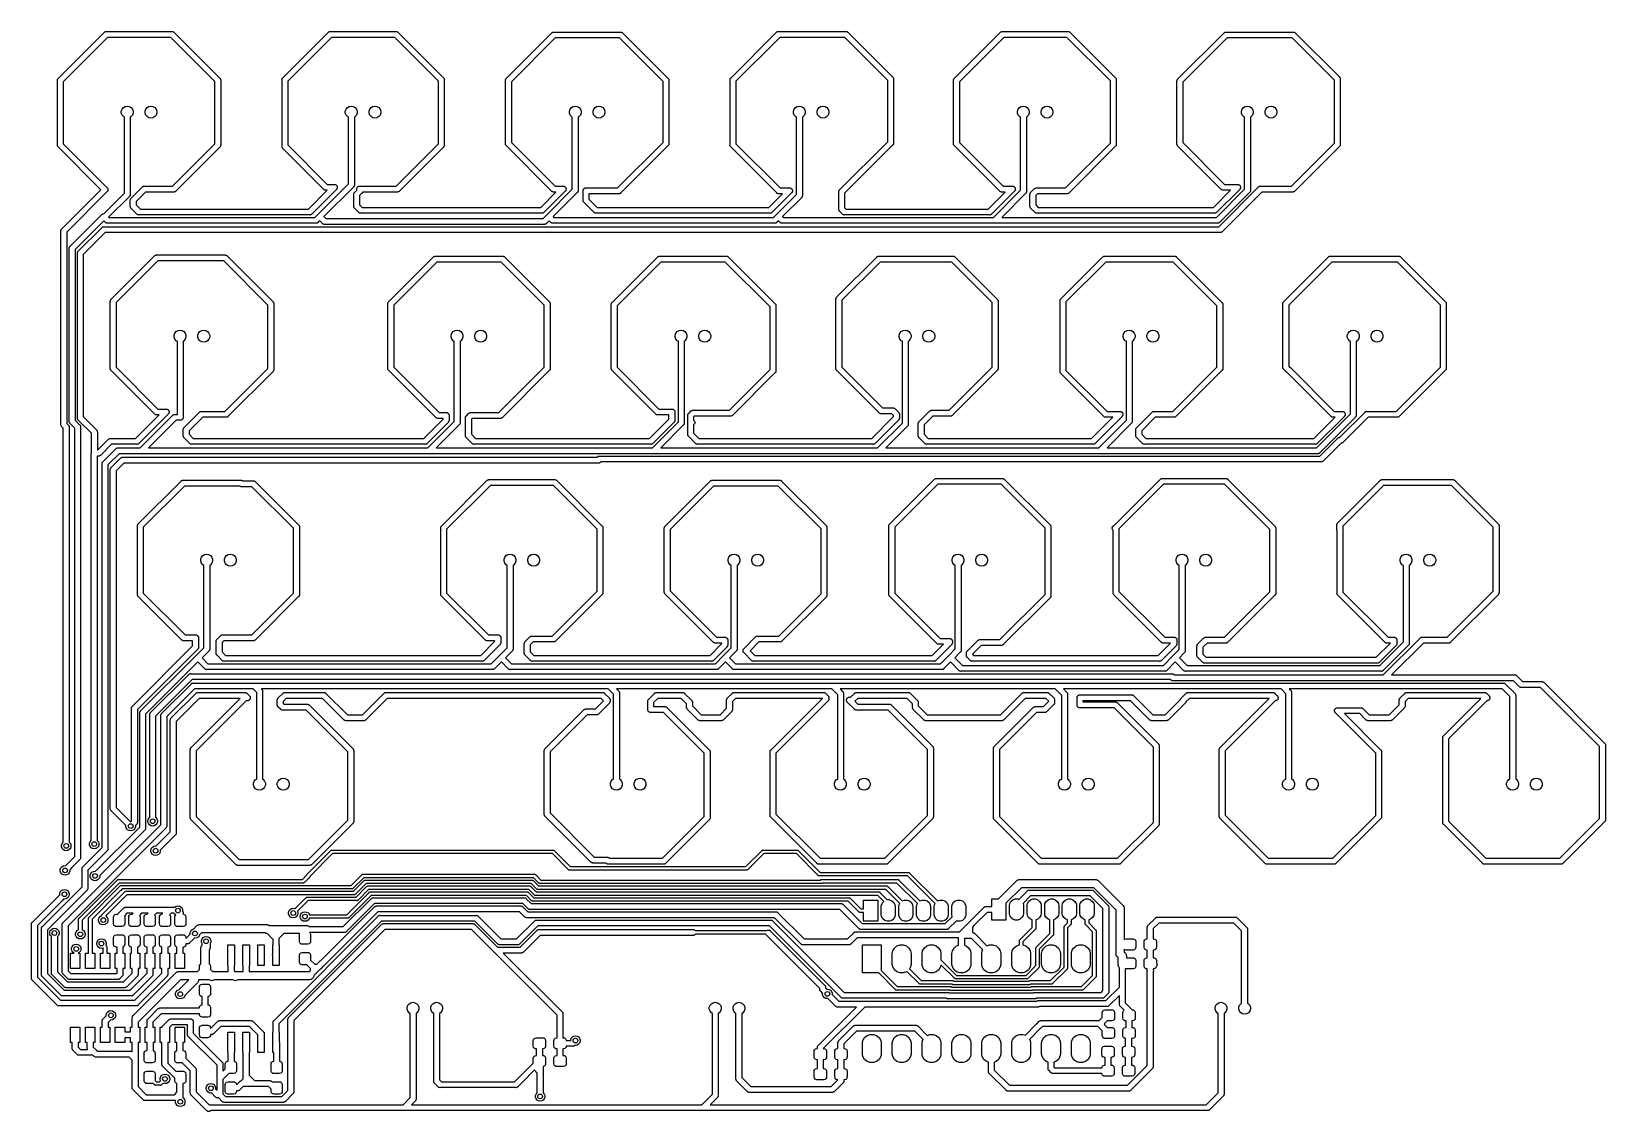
# Model space of a CAD drawing. Extents: x 41 to 175, y -135 to -43.
import ezdxf

# ---------------------------------------------------------------- set-up
doc = ezdxf.new("R2010")
doc.units = 0
doc.header["$MEASUREMENT"] = 0
doc.layers.add('BLACK', color=7, linetype='CONTINUOUS')

msp = doc.modelspace()

# ---------------------------------------------------------------- linework, layer by layer
at = {"layer": 'BLACK', "linetype": 'CONTINUOUS'}
for p, q in [((43.1309, -47.1285), (47.0285, -43.2309)), ((47.3166, -43.65), (43.55, -47.4166)), ((47.0285, -43.2309), (47.0499, -43.2055)), ((47.0499, -43.2055), (47.0786, -43.189)), ((47.0786, -43.189), (47.1057, -43.1699)), ((47.1057, -43.1699), (47.1165, -43.167)), ((47.1165, -43.167), (47.1262, -43.1615)), ((47.1262, -43.1615), (47.1589, -43.1557)), ((47.1589, -43.1557), (47.1909, -43.1471)), ((47.1909, -43.1471), (47.2239, -43.15)), ((47.2239, -43.15), (52.7764, -43.15)), ((52.6838, -43.65), (47.3166, -43.65)), ((56.4373, -47.4036), (52.6838, -43.65)), ((52.7764, -43.15), (52.8095, -43.1471)), ((52.8095, -43.1471), (52.8415, -43.1557)), ((52.8415, -43.1557), (52.8742, -43.1615)), ((52.8742, -43.1615), (52.8838, -43.167)), ((52.8838, -43.167), (52.8946, -43.1699)), ((52.8946, -43.1699), (52.9218, -43.1889)), ((52.9218, -43.1889), (52.9505, -43.2055)), ((52.9505, -43.2055), (52.9718, -43.2309)), ((52.9718, -43.2309), (56.8564, -47.1155)), ((62.2309, -47.0785), (66.0785, -43.2309)), ((66.3666, -43.65), (62.65, -47.3666)), ((66.0785, -43.2309), (66.0999, -43.2055)), ((66.0999, -43.2055), (66.1286, -43.189)), ((66.1286, -43.189), (66.1557, -43.1699)), ((66.1557, -43.1699), (66.1665, -43.167)), ((66.1665, -43.167), (66.1762, -43.1615)), ((66.1762, -43.1615), (66.2089, -43.1557)), ((66.2089, -43.1557), (66.2409, -43.1471)), ((66.2409, -43.1471), (66.2739, -43.15)), ((66.2739, -43.15), (71.8264, -43.15)), ((71.7338, -43.65), (66.3666, -43.65)), ((75.45, -47.3662), (71.7338, -43.65)), ((71.8264, -43.15), (71.8595, -43.1471)), ((71.8595, -43.1471), (71.8915, -43.1557)), ((71.8915, -43.1557), (71.9242, -43.1615)), ((71.9242, -43.1615), (71.9338, -43.167)), ((71.9338, -43.167), (71.9446, -43.1699)), ((71.9446, -43.1699), (71.9718, -43.1889)), ((71.9718, -43.1889), (72.0005, -43.2055)), ((72.0005, -43.2055), (72.0218, -43.2309)), ((72.0218, -43.2309), (75.8691, -47.0782)), ((81.2309, -47.1285), (85.0785, -43.2809)), ((85.3666, -43.7), (81.65, -47.4166)), ((85.0785, -43.2809), (85.0998, -43.2555)), ((85.0998, -43.2555), (85.1286, -43.239)), ((85.1286, -43.239), (85.1557, -43.2199)), ((85.1557, -43.2199), (85.1665, -43.217)), ((85.1665, -43.217), (85.1762, -43.2115)), ((85.1762, -43.2115), (85.2089, -43.2057)), ((85.2089, -43.2057), (85.2409, -43.1971)), ((85.2409, -43.1971), (85.2739, -43.2)), ((85.2739, -43.2), (90.9391, -43.2)), ((90.8465, -43.7), (85.3666, -43.7)), ((94.55, -47.4036), (90.8465, -43.7)), ((90.9391, -43.2), (90.9721, -43.1971)), ((90.9721, -43.1971), (91.0042, -43.2057)), ((91.0042, -43.2057), (91.0368, -43.2115)), ((91.0368, -43.2115), (91.0465, -43.217)), ((91.0465, -43.217), (91.0573, -43.2199)), ((91.0573, -43.2199), (91.0845, -43.239)), ((91.0845, -43.239), (91.1132, -43.2555)), ((91.1132, -43.2555), (91.1345, -43.2809)), ((91.1345, -43.2809), (94.9691, -47.1155)), ((100.331, -47.0785), (104.179, -43.2309)), ((104.467, -43.65), (100.75, -47.3666)), ((104.179, -43.2309), (104.2, -43.2055)), ((104.2, -43.2055), (104.229, -43.189)), ((104.229, -43.189), (104.256, -43.1699)), ((104.256, -43.1699), (104.267, -43.167)), ((104.267, -43.167), (104.276, -43.1615)), ((104.276, -43.1615), (104.309, -43.1557)), ((104.309, -43.1557), (104.341, -43.1471)), ((104.341, -43.1471), (104.374, -43.15)), ((104.374, -43.15), (110.089, -43.15)), ((109.996, -43.65), (104.467, -43.65)), ((113.65, -47.3036), (109.996, -43.65)), ((110.089, -43.15), (110.122, -43.1471)), ((110.122, -43.1471), (110.154, -43.1557)), ((110.154, -43.1557), (110.187, -43.1615)), ((110.187, -43.1615), (110.196, -43.167)), ((110.196, -43.167), (110.207, -43.1699)), ((110.207, -43.1699), (110.234, -43.1889)), ((110.234, -43.1889), (110.263, -43.2055)), ((110.263, -43.2055), (110.284, -43.2309)), ((110.284, -43.2309), (114.069, -47.0155)), ((119.331, -47.1285), (123.229, -43.2309)), ((123.517, -43.65), (119.75, -47.4166)), ((123.229, -43.2309), (123.25, -43.2055)), ((123.25, -43.2055), (123.279, -43.189)), ((123.279, -43.189), (123.306, -43.1699)), ((123.306, -43.1699), (123.317, -43.167)), ((123.317, -43.167), (123.326, -43.1615)), ((123.326, -43.1615), (123.359, -43.1557)), ((123.359, -43.1557), (123.391, -43.1471)), ((123.391, -43.1471), (123.424, -43.15)), ((123.424, -43.15), (128.976, -43.15)), ((128.884, -43.65), (123.517, -43.65)), ((132.588, -47.3538), (128.884, -43.65)), ((128.976, -43.15), (129.009, -43.1471)), ((129.009, -43.1471), (129.042, -43.1557)), ((129.042, -43.1557), (129.074, -43.1615)), ((129.074, -43.1615), (129.084, -43.167)), ((129.084, -43.167), (129.095, -43.1699)), ((129.095, -43.1699), (129.122, -43.1889)), ((129.122, -43.1889), (129.151, -43.2055)), ((129.151, -43.2055), (129.172, -43.2309)), ((129.172, -43.2309), (133.007, -47.0657)), ((138.331, -47.1785), (142.229, -43.2809)), ((142.517, -43.7), (138.75, -47.4666)), ((142.229, -43.2809), (142.25, -43.2555)), ((142.25, -43.2555), (142.279, -43.239)), ((142.279, -43.239), (142.306, -43.2199)), ((142.306, -43.2199), (142.317, -43.217)), ((142.317, -43.217), (142.326, -43.2115)), ((142.326, -43.2115), (142.359, -43.2057)), ((142.359, -43.2057), (142.391, -43.1971)), ((142.391, -43.1971), (142.424, -43.2)), ((142.424, -43.2), (148.139, -43.2)), ((148.046, -43.7), (142.517, -43.7)), ((151.638, -47.2911), (148.046, -43.7)), ((148.139, -43.2), (148.172, -43.1971)), ((148.172, -43.1971), (148.204, -43.2057)), ((148.204, -43.2057), (148.237, -43.2115)), ((148.237, -43.2115), (148.247, -43.217)), ((148.247, -43.217), (148.257, -43.2199)), ((148.257, -43.2199), (148.284, -43.239)), ((148.284, -43.239), (148.313, -43.2555)), ((148.313, -43.2555), (148.335, -43.2809)), ((148.335, -43.2809), (152.057, -47.0031)), ((43.0471, -47.2909), (43.0557, -47.2589)), ((43.05, -47.3239), (43.0471, -47.2909)), ((43.05, -52.7891), (43.05, -47.3239)), ((43.0557, -47.2589), (43.0615, -47.2262)), ((43.0615, -47.2262), (43.067, -47.2165)), ((43.067, -47.2165), (43.0699, -47.2057)), ((43.0699, -47.2057), (43.089, -47.1786)), ((43.089, -47.1786), (43.1055, -47.1499)), ((43.1055, -47.1499), (43.1309, -47.1285)), ((43.55, -47.4166), (43.55, -52.6964)), ((56.4373, -52.7091), (56.4373, -47.4036)), ((56.8564, -47.1155), (56.8818, -47.1368)), ((56.8818, -47.1368), (56.8984, -47.1655)), ((56.8984, -47.1655), (56.9174, -47.1927)), ((56.9174, -47.1927), (56.9203, -47.2035)), ((56.9203, -47.2035), (56.9259, -47.2132)), ((56.9259, -47.2132), (56.9317, -47.2458)), ((56.9317, -47.2458), (56.9402, -47.2779)), ((56.9402, -47.2779), (56.9373, -47.3109)), ((56.9373, -47.3109), (56.9373, -52.8018)), ((62.1471, -47.2409), (62.1557, -47.2089)), ((62.15, -47.2739), (62.1471, -47.2409)), ((62.15, -52.8891), (62.15, -47.2739)), ((62.1557, -47.2089), (62.1615, -47.1762)), ((62.1615, -47.1762), (62.167, -47.1665)), ((62.167, -47.1665), (62.1699, -47.1557)), ((62.1699, -47.1557), (62.189, -47.1286)), ((62.189, -47.1286), (62.2055, -47.0999)), ((62.2055, -47.0999), (62.2309, -47.0785)), ((62.65, -47.3666), (62.65, -52.7964)), ((75.45, -52.6964), (75.45, -47.3662)), ((75.8691, -47.0782), (75.8945, -47.0995)), ((75.8945, -47.0995), (75.911, -47.1282)), ((75.911, -47.1282), (75.9301, -47.1554)), ((75.9301, -47.1554), (75.933, -47.1662)), ((75.933, -47.1662), (75.9385, -47.1758)), ((75.9385, -47.1758), (75.9443, -47.2085)), ((75.9443, -47.2085), (75.9529, -47.2405)), ((75.9529, -47.2405), (75.95, -47.2735)), ((75.95, -47.2735), (75.95, -52.7891)), ((81.1471, -47.2909), (81.1557, -47.2589)), ((81.15, -47.3239), (81.1471, -47.2909)), ((81.15, -52.6764), (81.15, -47.3239)), ((81.1557, -47.2589), (81.1615, -47.2262)), ((81.1615, -47.2262), (81.167, -47.2165)), ((81.167, -47.2165), (81.1699, -47.2057)), ((81.1699, -47.2057), (81.189, -47.1786)), ((81.189, -47.1786), (81.2055, -47.1499)), ((81.2055, -47.1499), (81.2309, -47.1285)), ((81.65, -47.4166), (81.65, -52.5838)), ((94.55, -52.5834), (94.55, -47.4036)), ((94.9691, -47.1155), (94.9945, -47.1368)), ((94.9945, -47.1368), (95.011, -47.1655)), ((95.011, -47.1655), (95.0301, -47.1927)), ((95.0301, -47.1927), (95.033, -47.2035)), ((95.033, -47.2035), (95.0385, -47.2132)), ((95.0385, -47.2132), (95.0443, -47.2458)), ((95.0443, -47.2458), (95.0529, -47.2779)), ((95.0529, -47.2779), (95.05, -47.3109)), ((95.05, -47.3109), (95.05, -52.6761)), ((100.247, -47.2409), (100.256, -47.2089)), ((100.25, -47.2739), (100.247, -47.2409)), ((100.25, -52.7891), (100.25, -47.2739)), ((100.256, -47.2089), (100.261, -47.1762)), ((100.261, -47.1762), (100.267, -47.1665)), ((100.267, -47.1665), (100.27, -47.1557)), ((100.27, -47.1557), (100.289, -47.1286)), ((100.289, -47.1286), (100.306, -47.0999)), ((100.306, -47.0999), (100.331, -47.0785)), ((100.75, -47.3666), (100.75, -52.6964)), ((113.65, -52.5334), (113.65, -47.3036)), ((114.069, -47.0155), (114.094, -47.0368)), ((114.094, -47.0368), (114.111, -47.0655)), ((114.111, -47.0655), (114.13, -47.0927)), ((114.13, -47.0927), (114.133, -47.1035)), ((114.133, -47.1035), (114.139, -47.1132)), ((114.139, -47.1132), (114.144, -47.1458)), ((114.144, -47.1458), (114.153, -47.1779)), ((114.153, -47.1779), (114.15, -47.2109)), ((114.15, -47.2109), (114.15, -52.6261)), ((119.247, -47.2909), (119.256, -47.2589)), ((119.25, -47.3239), (119.247, -47.2909)), ((119.25, -52.6764), (119.25, -47.3239)), ((119.256, -47.2589), (119.261, -47.2262)), ((119.261, -47.2262), (119.267, -47.2165)), ((119.267, -47.2165), (119.27, -47.2057)), ((119.27, -47.2057), (119.289, -47.1786)), ((119.289, -47.1786), (119.306, -47.1499)), ((119.306, -47.1499), (119.331, -47.1285)), ((119.75, -47.4166), (119.75, -52.5838)), ((132.588, -52.6458), (132.588, -47.3538)), ((133.007, -47.0657), (133.032, -47.0871)), ((133.032, -47.0871), (133.049, -47.1158)), ((133.049, -47.1158), (133.068, -47.1429)), ((133.068, -47.1429), (133.071, -47.1537)), ((133.071, -47.1537), (133.076, -47.1634)), ((133.076, -47.1634), (133.082, -47.1961)), ((133.082, -47.1961), (133.09, -47.2281)), ((133.09, -47.2281), (133.088, -47.2611)), ((133.088, -47.2611), (133.088, -52.7385)), ((138.247, -47.3409), (138.256, -47.3089)), ((138.25, -47.3739), (138.247, -47.3409)), ((138.25, -52.6891), (138.25, -47.3739)), ((138.256, -47.3089), (138.261, -47.2762)), ((138.261, -47.2762), (138.267, -47.2665)), ((138.267, -47.2665), (138.27, -47.2557)), ((138.27, -47.2557), (138.289, -47.2286)), ((138.289, -47.2286), (138.306, -47.1999)), ((138.306, -47.1999), (138.331, -47.1785)), ((138.75, -47.4666), (138.75, -52.5964)), ((151.638, -52.6458), (151.638, -47.2911)), ((152.057, -47.0031), (152.082, -47.0244)), ((152.082, -47.0244), (152.099, -47.0531)), ((152.099, -47.0531), (152.118, -47.0803)), ((152.118, -47.0803), (152.121, -47.0911)), ((152.121, -47.0911), (152.126, -47.1008)), ((152.126, -47.1008), (152.132, -47.1334)), ((152.132, -47.1334), (152.14, -47.1654)), ((152.14, -47.1654), (152.138, -47.1985)), ((152.138, -47.1985), (152.138, -52.7385)), ((48.8104, -49.5229), (48.984, -49.4923)), ((48.984, -49.4923), (49.1576, -49.5229)), ((50.8264, -49.5229), (51, -49.4923)), ((51, -49.4923), (51.1736, -49.5229)), ((67.8604, -49.5229), (68.034, -49.4923)), ((68.034, -49.4923), (68.2076, -49.5229)), ((69.8764, -49.5229), (70.05, -49.4923)), ((70.05, -49.4923), (70.2236, -49.5229)), ((86.9104, -49.5229), (87.084, -49.4923)), ((87.084, -49.4923), (87.2576, -49.5229)), ((88.9264, -49.5229), (89.1, -49.4923)), ((89.1, -49.4923), (89.2736, -49.5229)), ((105.96, -49.5229), (106.134, -49.4923)), ((106.134, -49.4923), (106.308, -49.5229)), ((107.976, -49.5229), (108.15, -49.4923)), ((108.15, -49.4923), (108.324, -49.5229)), ((125.01, -49.5229), (125.184, -49.4923)), ((125.184, -49.4923), (125.358, -49.5229)), ((127.026, -49.5229), (127.2, -49.4923)), ((127.2, -49.4923), (127.374, -49.5229)), ((144.06, -49.5229), (144.234, -49.4923)), ((144.234, -49.4923), (144.408, -49.5229)), ((146.076, -49.5229), (146.25, -49.4923)), ((146.25, -49.4923), (146.424, -49.5229)), ((48.484, -49.9118), (48.5443, -49.7461)), ((48.484, -50.0882), (48.484, -49.9118)), ((48.5443, -50.2539), (48.484, -50.0882)), ((48.5443, -49.7461), (48.6576, -49.6111)), ((48.6576, -50.3889), (48.5443, -50.2539)), ((48.6576, -49.6111), (48.8104, -49.5229)), ((48.75, -50.4422), (48.6576, -50.3889)), ((48.75, -56.3681), (48.75, -50.4422)), ((49.1576, -49.5229), (49.3104, -49.6111)), ((49.3104, -50.3889), (49.25, -50.4238)), ((49.25, -50.4238), (49.25, -56.9891)), ((49.3104, -49.6111), (49.4237, -49.7461)), ((49.4237, -50.2539), (49.3104, -50.3889)), ((49.4237, -49.7461), (49.484, -49.9118)), ((49.484, -50.0882), (49.4237, -50.2539)), ((49.484, -49.9118), (49.484, -50.0882)), ((50.5, -49.9118), (50.5603, -49.7461)), ((50.5, -50.0882), (50.5, -49.9118)), ((50.5603, -50.2539), (50.5, -50.0882)), ((50.5603, -49.7461), (50.6736, -49.6111)), ((50.6736, -50.3889), (50.5603, -50.2539)), ((50.6736, -49.6111), (50.8264, -49.5229)), ((50.8264, -50.4771), (50.6736, -50.3889)), ((51, -50.5077), (50.8264, -50.4771)), ((51.1736, -50.4771), (51, -50.5077)), ((51.1736, -49.5229), (51.3264, -49.6111)), ((51.3264, -50.3889), (51.1736, -50.4771)), ((51.3264, -49.6111), (51.4397, -49.7461)), ((51.4397, -50.2539), (51.3264, -50.3889)), ((51.4397, -49.7461), (51.5, -49.9118)), ((51.5, -50.0882), (51.4397, -50.2539)), ((51.5, -49.9118), (51.5, -50.0882)), ((67.534, -49.9118), (67.5943, -49.7461)), ((67.534, -50.0882), (67.534, -49.9118)), ((67.5943, -50.2539), (67.534, -50.0882)), ((67.5943, -49.7461), (67.7076, -49.6111)), ((67.7076, -50.3889), (67.5943, -50.2539)), ((67.7076, -49.6111), (67.8604, -49.5229)), ((67.8, -50.4423), (67.7076, -50.3889)), ((67.8, -56.096), (67.8, -50.4423)), ((68.2076, -49.5229), (68.3604, -49.6111)), ((68.3604, -50.3889), (68.3, -50.4238)), ((68.3, -50.4238), (68.3, -56.1887)), ((68.3604, -49.6111), (68.4737, -49.7461)), ((68.4737, -50.2539), (68.3604, -50.3889)), ((68.4737, -49.7461), (68.534, -49.9118)), ((68.534, -50.0882), (68.4737, -50.2539)), ((68.534, -49.9118), (68.534, -50.0882)), ((69.55, -49.9118), (69.6103, -49.7461)), ((69.55, -50.0882), (69.55, -49.9118)), ((69.6103, -50.2539), (69.55, -50.0882)), ((69.6103, -49.7461), (69.7236, -49.6111)), ((69.7236, -50.3889), (69.6103, -50.2539)), ((69.7236, -49.6111), (69.8764, -49.5229)), ((69.8764, -50.4771), (69.7236, -50.3889)), ((70.05, -50.5077), (69.8764, -50.4771)), ((70.2236, -50.4771), (70.05, -50.5077)), ((70.2236, -49.5229), (70.3764, -49.6111)), ((70.3764, -50.3889), (70.2236, -50.4771)), ((70.3764, -49.6111), (70.4897, -49.7461)), ((70.4897, -50.2539), (70.3764, -50.3889)), ((70.4897, -49.7461), (70.55, -49.9118)), ((70.55, -50.0882), (70.4897, -50.2539)), ((70.55, -49.9118), (70.55, -50.0882)), ((86.584, -49.9118), (86.6443, -49.7461)), ((86.584, -50.0882), (86.584, -49.9118)), ((86.6443, -50.2539), (86.584, -50.0882)), ((86.6443, -49.7461), (86.7576, -49.6111)), ((86.7576, -50.3889), (86.6443, -50.2539)), ((86.7576, -49.6111), (86.9104, -49.5229)), ((86.834, -50.433), (86.7576, -50.3889)), ((86.834, -50.729), (86.834, -50.433)), ((86.834, -56.5624), (86.834, -50.729)), ((86.834, -50.729), (86.834, -50.729)), ((87.2576, -49.5229), (87.4104, -49.6111)), ((87.4104, -50.3889), (87.334, -50.433)), ((87.334, -50.433), (87.334, -56.6551)), ((87.4104, -49.6111), (87.5237, -49.7461)), ((87.5237, -50.2539), (87.4104, -50.3889)), ((87.5237, -49.7461), (87.584, -49.9118)), ((87.584, -50.0882), (87.5237, -50.2539)), ((87.584, -49.9118), (87.584, -50.0882)), ((88.6, -49.9118), (88.6603, -49.7461)), ((88.6, -50.0882), (88.6, -49.9118)), ((88.6603, -50.2539), (88.6, -50.0882)), ((88.6603, -49.7461), (88.7736, -49.6111)), ((88.7736, -50.3889), (88.6603, -50.2539)), ((88.7736, -49.6111), (88.9264, -49.5229)), ((88.9264, -50.4771), (88.7736, -50.3889)), ((89.1, -50.5077), (88.9264, -50.4771)), ((89.2736, -50.4771), (89.1, -50.5077)), ((89.2736, -49.5229), (89.4264, -49.6111)), ((89.4264, -50.3889), (89.2736, -50.4771)), ((89.4264, -49.6111), (89.5397, -49.7461)), ((89.5397, -50.2539), (89.4264, -50.3889)), ((89.5397, -49.7461), (89.6, -49.9118)), ((89.6, -50.0882), (89.5397, -50.2539)), ((89.6, -49.9118), (89.6, -50.0882)), ((105.634, -49.9118), (105.694, -49.7461)), ((105.634, -50.0882), (105.634, -49.9118)), ((105.694, -50.2539), (105.634, -50.0882)), ((105.694, -49.7461), (105.808, -49.6111)), ((105.808, -50.3889), (105.694, -50.2539)), ((105.808, -49.6111), (105.96, -49.5229)), ((105.9, -50.4423), (105.808, -50.3889)), ((105.9, -56.9964), (105.9, -50.4423)), ((106.308, -49.5229), (106.46, -49.6111)), ((106.46, -50.3889), (106.4, -50.4238)), ((106.4, -50.4238), (106.4, -57.0891)), ((106.46, -49.6111), (106.574, -49.7461)), ((106.574, -50.2539), (106.46, -50.3889)), ((106.574, -49.7461), (106.634, -49.9118)), ((106.634, -50.0882), (106.574, -50.2539)), ((106.634, -49.9118), (106.634, -50.0882)), ((107.65, -49.9118), (107.71, -49.7461)), ((107.65, -50.0882), (107.65, -49.9118)), ((107.71, -50.2539), (107.65, -50.0882)), ((107.71, -49.7461), (107.824, -49.6111)), ((107.824, -50.3889), (107.71, -50.2539)), ((107.824, -49.6111), (107.976, -49.5229)), ((107.976, -50.4771), (107.824, -50.3889)), ((108.15, -50.5077), (107.976, -50.4771)), ((108.324, -50.4771), (108.15, -50.5077)), ((108.324, -49.5229), (108.476, -49.6111)), ((108.476, -50.3889), (108.324, -50.4771)), ((108.476, -49.6111), (108.59, -49.7461)), ((108.59, -50.2539), (108.476, -50.3889)), ((108.59, -49.7461), (108.65, -49.9118)), ((108.65, -50.0882), (108.59, -50.2539)), ((108.65, -49.9118), (108.65, -50.0882)), ((124.684, -49.9118), (124.744, -49.7461)), ((124.684, -50.0882), (124.684, -49.9118)), ((124.744, -50.2539), (124.684, -50.0882)), ((124.744, -49.7461), (124.858, -49.6111)), ((124.858, -50.3889), (124.744, -50.2539)), ((124.858, -49.6111), (125.01, -49.5229)), ((124.95, -50.4423), (124.858, -50.3889)), ((124.95, -56.2215), (124.95, -50.4423)), ((125.358, -49.5229), (125.51, -49.6111)), ((125.51, -50.3889), (125.45, -50.4238)), ((125.45, -50.4238), (125.45, -56.7391)), ((125.51, -49.6111), (125.624, -49.7461)), ((125.624, -50.2539), (125.51, -50.3889)), ((125.624, -49.7461), (125.684, -49.9118)), ((125.684, -50.0882), (125.624, -50.2539)), ((125.684, -49.9118), (125.684, -50.0882)), ((126.7, -49.9118), (126.76, -49.7461)), ((126.7, -50.0882), (126.7, -49.9118)), ((126.76, -50.2539), (126.7, -50.0882)), ((126.76, -49.7461), (126.874, -49.6111)), ((126.874, -50.3889), (126.76, -50.2539)), ((126.874, -49.6111), (127.026, -49.5229)), ((127.026, -50.4771), (126.874, -50.3889)), ((127.2, -50.5077), (127.026, -50.4771)), ((127.374, -50.4771), (127.2, -50.5077)), ((127.374, -49.5229), (127.526, -49.6111)), ((127.526, -50.3889), (127.374, -50.4771)), ((127.526, -49.6111), (127.64, -49.7461)), ((127.64, -50.2539), (127.526, -50.3889)), ((127.64, -49.7461), (127.7, -49.9118)), ((127.7, -50.0882), (127.64, -50.2539)), ((127.7, -49.9118), (127.7, -50.0882)), ((143.734, -49.9118), (143.794, -49.7461)), ((143.734, -50.0882), (143.734, -49.9118)), ((143.794, -50.2539), (143.734, -50.0882)), ((143.794, -49.7461), (143.908, -49.6111)), ((143.908, -50.3889), (143.794, -50.2539)), ((143.908, -49.6111), (144.06, -49.5229)), ((144, -50.4423), (143.908, -50.3889)), ((144, -56.2215), (144, -50.4423)), ((144.408, -49.5229), (144.56, -49.6111)), ((144.56, -50.3889), (144.5, -50.4238)), ((144.5, -50.4238), (144.5, -56.6491)), ((144.56, -49.6111), (144.674, -49.7461)), ((144.674, -50.2539), (144.56, -50.3889)), ((144.674, -49.7461), (144.734, -49.9118)), ((144.734, -50.0882), (144.674, -50.2539)), ((144.734, -49.9118), (144.734, -50.0882)), ((145.75, -49.9118), (145.81, -49.7461)), ((145.75, -50.0882), (145.75, -49.9118)), ((145.81, -50.2539), (145.75, -50.0882)), ((145.81, -49.7461), (145.924, -49.6111)), ((145.924, -50.3889), (145.81, -50.2539)), ((145.924, -49.6111), (146.076, -49.5229)), ((146.076, -50.4771), (145.924, -50.3889)), ((146.25, -50.5077), (146.076, -50.4771)), ((146.424, -50.4771), (146.25, -50.5077)), ((146.424, -49.5229), (146.576, -49.6111)), ((146.576, -50.3889), (146.424, -50.4771)), ((146.576, -49.6111), (146.69, -49.7461)), ((146.69, -50.2539), (146.576, -50.3889)), ((146.69, -49.7461), (146.75, -49.9118)), ((146.75, -50.0882), (146.69, -50.2539)), ((146.75, -49.9118), (146.75, -50.0882)), ((43.0471, -52.8221), (43.05, -52.7891)), ((43.0557, -52.8542), (43.0471, -52.8221)), ((43.0615, -52.8868), (43.0557, -52.8542)), ((43.067, -52.8965), (43.0615, -52.8868)), ((43.0699, -52.9073), (43.067, -52.8965)), ((43.089, -52.9345), (43.0699, -52.9073)), ((43.1055, -52.9632), (43.089, -52.9345)), ((43.1309, -52.9845), (43.1055, -52.9632)), ((46.7464, -56.6), (43.1309, -52.9845)), ((43.55, -52.6964), (47.2922, -56.4387)), ((52.8465, -56.3), (56.4373, -52.7091)), ((56.8564, -52.9971), (53.1345, -56.7191)), ((56.8818, -52.9758), (56.8564, -52.9971)), ((56.8984, -52.9471), (56.8818, -52.9758)), ((56.9174, -52.9199), (56.8984, -52.9471)), ((56.9203, -52.9091), (56.9174, -52.9199)), ((56.9259, -52.8995), (56.9203, -52.9091)), ((56.9317, -52.8668), (56.9259, -52.8995)), ((56.9402, -52.8348), (56.9317, -52.8668)), ((56.9373, -52.8018), (56.9402, -52.8348)), ((62.1471, -52.9221), (62.15, -52.8891)), ((62.1557, -52.9542), (62.1471, -52.9221)), ((62.1615, -52.9868), (62.1557, -52.9542)), ((62.167, -52.9965), (62.1615, -52.9868)), ((62.1699, -53.0073), (62.167, -52.9965)), ((62.189, -53.0345), (62.1699, -53.0073)), ((62.2055, -53.0632), (62.189, -53.0345)), ((62.2309, -53.0845), (62.2055, -53.0632)), ((65.7155, -56.5691), (62.2309, -53.0845)), ((62.65, -52.7964), (66.0036, -56.15)), ((71.8465, -56.3), (75.45, -52.6964)), ((75.8691, -52.9845), (72.1345, -56.7191)), ((75.8945, -52.9632), (75.8691, -52.9845)), ((75.911, -52.9345), (75.8945, -52.9632)), ((75.9301, -52.9073), (75.911, -52.9345)), ((75.933, -52.8965), (75.9301, -52.9073)), ((75.9385, -52.8868), (75.933, -52.8965)), ((75.9443, -52.8542), (75.9385, -52.8868)), ((75.9529, -52.8221), (75.9443, -52.8542)), ((75.95, -52.7891), (75.9529, -52.8221)), ((81.1471, -52.7095), (81.15, -52.6764)), ((81.1557, -52.7415), (81.1471, -52.7095)), ((81.1615, -52.7742), (81.1557, -52.7415)), ((81.167, -52.7838), (81.1615, -52.7742)), ((81.1699, -52.7946), (81.167, -52.7838)), ((81.189, -52.8218), (81.1699, -52.7946)), ((81.2055, -52.8505), (81.189, -52.8218)), ((81.2309, -52.8718), (81.2055, -52.8505)), ((85.0782, -56.7191), (81.2309, -52.8718)), ((81.65, -52.5838), (85.3662, -56.3)), ((90.6834, -56.45), (94.55, -52.5834)), ((94.9691, -52.8715), (90.9715, -56.8691)), ((94.9945, -52.8501), (94.9691, -52.8715)), ((95.011, -52.8214), (94.9945, -52.8501)), ((95.0301, -52.7943), (95.011, -52.8214)), ((95.033, -52.7835), (95.0301, -52.7943)), ((95.0385, -52.7738), (95.033, -52.7835)), ((95.0443, -52.7411), (95.0385, -52.7738)), ((95.0529, -52.7091), (95.0443, -52.7411)), ((95.05, -52.6761), (95.0529, -52.7091)), ((100.247, -52.8221), (100.25, -52.7891)), ((100.256, -52.8542), (100.247, -52.8221)), ((100.261, -52.8868), (100.256, -52.8542)), ((100.267, -52.8965), (100.261, -52.8868)), ((100.27, -52.9073), (100.267, -52.8965)), ((100.289, -52.9345), (100.27, -52.9073)), ((100.306, -52.9632), (100.289, -52.9345)), ((100.331, -52.9845), (100.306, -52.9632)), ((104.216, -56.8691), (100.331, -52.9845)), ((100.75, -52.6964), (104.504, -56.45)), ((109.568, -56.6155), (113.65, -52.5334)), ((114.069, -52.8215), (109.987, -56.9036)), ((114.094, -52.8001), (114.069, -52.8215)), ((114.111, -52.7714), (114.094, -52.8001)), ((114.13, -52.7443), (114.111, -52.7714)), ((114.133, -52.7335), (114.13, -52.7443)), ((114.139, -52.7238), (114.133, -52.7335)), ((114.144, -52.6911), (114.139, -52.7238)), ((114.153, -52.6591), (114.144, -52.6911)), ((114.15, -52.6261), (114.153, -52.6591)), ((119.247, -52.7095), (119.25, -52.6764)), ((119.256, -52.7415), (119.247, -52.7095)), ((119.261, -52.7742), (119.256, -52.7415)), ((119.267, -52.7838), (119.261, -52.7742)), ((119.27, -52.7946), (119.267, -52.7838)), ((119.289, -52.8218), (119.27, -52.7946)), ((119.306, -52.8505), (119.289, -52.8218)), ((119.331, -52.8718), (119.306, -52.8505)), ((123.178, -56.7191), (119.331, -52.8718)), ((119.75, -52.5838), (123.466, -56.3)), ((128.783, -56.45), (132.588, -52.6458)), ((133.007, -52.9339), (129.071, -56.8691)), ((133.032, -52.9126), (133.007, -52.9339)), ((133.049, -52.8838), (133.032, -52.9126)), ((133.068, -52.8567), (133.049, -52.8838)), ((133.071, -52.8459), (133.068, -52.8567)), ((133.076, -52.8362), (133.071, -52.8459)), ((133.082, -52.8035), (133.076, -52.8362)), ((133.09, -52.7715), (133.082, -52.8035)), ((133.088, -52.7385), (133.09, -52.7715)), ((138.247, -52.7221), (138.25, -52.6891)), ((138.256, -52.7542), (138.247, -52.7221)), ((138.261, -52.7868), (138.256, -52.7542)), ((138.267, -52.7965), (138.261, -52.7868)), ((138.27, -52.8073), (138.267, -52.7965)), ((138.289, -52.8345), (138.27, -52.8073)), ((138.306, -52.8632), (138.289, -52.8345)), ((138.331, -52.8845), (138.306, -52.8632)), ((142.016, -56.5691), (138.331, -52.8845)), ((138.75, -52.5964), (142.304, -56.15)), ((147.983, -56.3), (151.638, -52.6458)), ((152.057, -52.9339), (148.271, -56.7191)), ((152.082, -52.9126), (152.057, -52.9339)), ((152.099, -52.8838), (152.082, -52.9126)), ((152.118, -52.8567), (152.099, -52.8838)), ((152.121, -52.8459), (152.118, -52.8567)), ((152.126, -52.8362), (152.121, -52.8459)), ((152.132, -52.8035), (152.126, -52.8362)), ((152.14, -52.7715), (152.132, -52.8035)), ((152.138, -52.7385), (152.14, -52.7715)), ((65.1983, -58.6978), (67.8, -56.096)), ((66.0036, -56.15), (66.5671, -56.15)), ((66.5671, -56.15), (66.5779, -56.1471)), ((66.5779, -56.1471), (66.6109, -56.15)), ((66.6109, -56.15), (66.6219, -56.15)), ((66.6219, -56.15), (66.6327, -56.1519)), ((66.6327, -56.1519), (66.6657, -56.1548)), ((66.6657, -56.1548), (66.6758, -56.1595)), ((66.6758, -56.1595), (66.6868, -56.1615)), ((66.6868, -56.1615), (66.7156, -56.178)), ((66.7156, -56.178), (66.7456, -56.1921)), ((66.7456, -56.1921), (66.7535, -56.1999)), ((66.7535, -56.1999), (66.7632, -56.2055)), ((66.7632, -56.2055), (66.7845, -56.231)), ((68.3, -56.1887), (68.3029, -56.2217)), ((142.304, -56.15), (143.367, -56.15)), ((143.367, -56.15), (143.378, -56.1471)), ((143.378, -56.1471), (143.411, -56.15)), ((143.411, -56.15), (143.422, -56.15)), ((143.422, -56.15), (143.433, -56.1519)), ((143.433, -56.1519), (143.466, -56.1548)), ((143.466, -56.1548), (143.476, -56.1595)), ((143.476, -56.1595), (143.487, -56.1615)), ((143.487, -56.1615), (143.516, -56.178)), ((143.516, -56.178), (143.546, -56.1921)), ((143.546, -56.1921), (143.553, -56.1999)), ((143.553, -56.1999), (143.563, -56.2055)), ((143.563, -56.2055), (143.585, -56.2309)), ((43.4309, -59.9155), (46.7464, -56.6)), ((47.2922, -56.7613), (43.85, -60.2036)), ((47.0081, -58.6383), (48.75, -56.8964)), ((47.2922, -56.4387), (47.2922, -56.4387)), ((47.2922, -56.4387), (47.3079, -56.4544)), ((47.3079, -56.7456), (47.2922, -56.7613)), ((47.2922, -56.7613), (47.2922, -56.7613)), ((47.3079, -56.4544), (47.3173, -56.4745)), ((47.3173, -56.7255), (47.3079, -56.7456)), ((47.3173, -56.4745), (47.3301, -56.4927)), ((47.3301, -56.7073), (47.3173, -56.7255)), ((47.3301, -56.4927), (47.3358, -56.5142)), ((47.3358, -56.6858), (47.3301, -56.7073)), ((47.3358, -56.5142), (47.3452, -56.5343)), ((47.3452, -56.6657), (47.3358, -56.6858)), ((47.3452, -56.5343), (47.3471, -56.5564)), ((47.3471, -56.6436), (47.3452, -56.6657)), ((47.3471, -56.5564), (47.3529, -56.5779)), ((47.3529, -56.6221), (47.3471, -56.6436)), ((47.3529, -56.5779), (47.351, -56.6)), ((47.351, -56.6), (47.3529, -56.6221)), ((49.1691, -57.1845), (47.4086, -58.945)), ((48.75, -56.8964), (48.75, -56.3681)), ((49.1945, -57.1632), (49.1691, -57.1845)), ((49.211, -57.1345), (49.1945, -57.1632)), ((49.2301, -57.1073), (49.211, -57.1345)), ((49.233, -57.0965), (49.2301, -57.1073)), ((49.2385, -57.0868), (49.233, -57.0965)), ((49.2443, -57.0542), (49.2385, -57.0868)), ((49.2529, -57.0221), (49.2443, -57.0542)), ((49.2471, -57.4779), (49.2557, -57.4458)), ((49.25, -57.5109), (49.2471, -57.4779)), ((49.25, -56.9891), (49.2529, -57.0221)), ((49.25, -57.9891), (49.25, -57.5109)), ((49.2557, -57.4458), (49.2615, -57.4132)), ((49.2615, -57.4132), (49.267, -57.4035)), ((49.267, -57.4035), (49.2699, -57.3927)), ((49.2699, -57.3927), (49.289, -57.3655)), ((49.289, -57.3655), (49.3055, -57.3368)), ((49.3055, -57.3368), (49.3309, -57.3155)), ((49.3309, -57.3155), (50.2655, -56.3809)), ((50.5536, -56.8), (49.75, -57.6036)), ((50.2655, -56.3809), (50.2868, -56.3555)), ((50.2868, -56.3555), (50.3155, -56.3389)), ((50.3155, -56.3389), (50.3427, -56.3199)), ((50.3427, -56.3199), (50.3535, -56.317)), ((50.3535, -56.317), (50.3632, -56.3114)), ((50.3632, -56.3114), (50.3958, -56.3057)), ((50.3958, -56.3057), (50.4279, -56.2971)), ((50.4279, -56.2971), (50.4609, -56.3)), ((50.4609, -56.3), (52.8465, -56.3)), ((52.9391, -56.8), (50.5536, -56.8)), ((52.9721, -56.8029), (52.9391, -56.8)), ((53.0042, -56.7943), (52.9721, -56.8029)), ((53.0368, -56.7885), (53.0042, -56.7943)), ((53.0465, -56.783), (53.0368, -56.7885)), ((53.0573, -56.7801), (53.0465, -56.783)), ((53.0845, -56.761), (53.0573, -56.7801)), ((53.1132, -56.7445), (53.0845, -56.761)), ((53.1345, -56.7191), (53.1132, -56.7445)), ((64.3964, -58.25), (65.9964, -56.65)), ((66.7535, -56.6), (64.6845, -58.6691)), ((68.2191, -56.3841), (65.7132, -58.89)), ((65.7368, -56.5945), (65.7155, -56.5691)), ((65.7655, -56.611), (65.7368, -56.5945)), ((65.7927, -56.6301), (65.7655, -56.611)), ((65.8035, -56.633), (65.7927, -56.6301)), ((65.8132, -56.6385), (65.8035, -56.633)), ((65.8458, -56.6443), (65.8132, -56.6385)), ((65.8779, -56.6529), (65.8458, -56.6443)), ((65.9109, -56.65), (65.8779, -56.6529)), ((65.9964, -56.65), (65.9109, -56.65)), ((66.7632, -56.5945), (66.7535, -56.6)), ((66.7845, -56.5691), (66.7632, -56.5945)), ((66.7845, -56.231), (66.8079, -56.2544)), ((66.7922, -56.5613), (66.7845, -56.5691)), ((66.7985, -56.5523), (66.7922, -56.5613)), ((66.8198, -56.5269), (66.7985, -56.5523)), ((66.8079, -56.2544), (66.8127, -56.2645)), ((66.8127, -56.2645), (66.8198, -56.2731)), ((66.8198, -56.2731), (66.8312, -56.3043)), ((66.8237, -56.5164), (66.8198, -56.5269)), ((66.8301, -56.5073), (66.8237, -56.5164)), ((66.8387, -56.4753), (66.8301, -56.5073)), ((66.8312, -56.3043), (66.8452, -56.3343)), ((66.85, -56.4441), (66.8387, -56.4753)), ((66.8452, -56.3343), (66.8462, -56.3454)), ((66.8462, -56.3454), (66.85, -56.3559)), ((66.85, -56.3559), (66.85, -56.3891)), ((66.85, -56.3891), (66.8529, -56.4221)), ((66.8529, -56.4221), (66.85, -56.4329)), ((66.85, -56.4329), (66.85, -56.4441)), ((68.2445, -56.3628), (68.2191, -56.3841)), ((68.261, -56.3341), (68.2445, -56.3628)), ((68.2471, -56.9779), (68.2557, -56.9458)), ((68.25, -57.0109), (68.2471, -56.9779)), ((68.25, -57.9891), (68.25, -57.0109)), ((68.2557, -56.9458), (68.2615, -56.9132)), ((68.2801, -56.3069), (68.261, -56.3341)), ((68.2615, -56.9132), (68.267, -56.9035)), ((68.267, -56.9035), (68.2699, -56.8927)), ((68.2699, -56.8927), (68.289, -56.8655)), ((68.283, -56.2961), (68.2801, -56.3069)), ((68.2885, -56.2864), (68.283, -56.2961)), ((68.2943, -56.2538), (68.2885, -56.2864)), ((68.289, -56.8655), (68.3055, -56.8368)), ((68.3029, -56.2217), (68.2943, -56.2538)), ((68.3055, -56.8368), (68.3309, -56.8155)), ((68.3309, -56.8155), (68.5, -56.6464)), ((68.5, -56.5059), (68.5076, -56.485)), ((68.5, -56.5281), (68.5, -56.5059)), ((68.5, -56.6464), (68.5, -56.5281)), ((68.5, -56.5281), (68.5, -56.5281)), ((68.5076, -56.485), (68.5115, -56.4632)), ((68.5115, -56.4632), (68.5226, -56.4439)), ((68.5226, -56.4439), (68.5302, -56.4231)), ((68.5302, -56.4231), (68.5444, -56.406)), ((68.5444, -56.406), (68.5555, -56.3868)), ((68.5555, -56.3868), (68.5726, -56.3725)), ((68.5726, -56.3725), (68.5868, -56.3555)), ((68.5868, -56.3555), (68.6061, -56.3444)), ((68.6061, -56.3444), (68.6231, -56.3301)), ((68.6231, -56.3301), (68.6439, -56.3226)), ((68.6439, -56.3226), (68.6632, -56.3114)), ((68.6632, -56.3114), (68.6851, -56.3076)), ((68.6851, -56.3076), (68.7059, -56.3)), ((68.7059, -56.3), (68.7281, -56.3)), ((68.7281, -56.3), (68.7281, -56.3)), ((68.7281, -56.3), (71.8465, -56.3)), ((68.9191, -56.9345), (68.75, -57.1036)), ((68.75, -57.1036), (68.75, -57.8964)), ((68.9445, -56.9132), (68.9191, -56.9345)), ((68.9611, -56.8844), (68.9445, -56.9132)), ((68.9801, -56.8573), (68.9611, -56.8844)), ((68.983, -56.8465), (68.9801, -56.8573)), ((68.9886, -56.8368), (68.983, -56.8465)), ((68.9943, -56.8041), (68.9886, -56.8368)), ((68.9954, -56.8), (68.9943, -56.8041)), ((71.9391, -56.8), (68.9954, -56.8)), ((71.9721, -56.8029), (71.9391, -56.8)), ((72.0042, -56.7943), (71.9721, -56.8029)), ((72.0368, -56.7885), (72.0042, -56.7943)), ((72.0465, -56.783), (72.0368, -56.7885)), ((72.0573, -56.7801), (72.0465, -56.783)), ((72.0845, -56.761), (72.0573, -56.7801)), ((72.1132, -56.7445), (72.0845, -56.761)), ((72.1345, -56.7191), (72.1132, -56.7445)), ((84.1464, -58.1), (85.4465, -56.8)), ((86.2035, -56.75), (84.4345, -58.5191)), ((84.6987, -58.6978), (86.834, -56.5624)), ((85.0995, -56.7445), (85.0782, -56.7191)), ((85.1282, -56.761), (85.0995, -56.7445)), ((85.1554, -56.7801), (85.1282, -56.761)), ((85.1661, -56.783), (85.1554, -56.7801)), ((85.1758, -56.7885), (85.1661, -56.783)), ((85.2085, -56.7943), (85.1758, -56.7885)), ((85.2405, -56.8029), (85.2085, -56.7943)), ((87.2531, -56.8505), (85.2136, -58.89)), ((85.2735, -56.8), (85.2405, -56.8029)), ((85.4465, -56.8), (85.2735, -56.8)), ((85.3662, -56.3), (86.0171, -56.3)), ((86.0171, -56.3), (86.0279, -56.2971)), ((86.0279, -56.2971), (86.0609, -56.3)), ((86.0609, -56.3), (86.0719, -56.3)), ((86.0719, -56.3), (86.0827, -56.3019)), ((86.0827, -56.3019), (86.1157, -56.3048)), ((86.1157, -56.3048), (86.1258, -56.3095)), ((86.1258, -56.3095), (86.1368, -56.3114)), ((86.1368, -56.3114), (86.1656, -56.328)), ((86.1656, -56.328), (86.1956, -56.342)), ((86.1956, -56.342), (86.2035, -56.3499)), ((86.2035, -56.3499), (86.2132, -56.3555)), ((86.2132, -56.7445), (86.2035, -56.75)), ((86.2132, -56.3555), (86.2345, -56.3809)), ((86.2345, -56.7191), (86.2132, -56.7445)), ((86.2345, -56.3809), (86.258, -56.4044)), ((86.2422, -56.7113), (86.2345, -56.7191)), ((86.2485, -56.7023), (86.2422, -56.7113)), ((86.2699, -56.6769), (86.2485, -56.7023)), ((86.258, -56.4044), (86.2627, -56.4145)), ((86.2627, -56.4145), (86.2699, -56.4231)), ((86.2699, -56.4231), (86.2812, -56.4542)), ((86.2737, -56.6664), (86.2699, -56.6769)), ((86.2801, -56.6573), (86.2737, -56.6664)), ((86.2887, -56.6252), (86.2801, -56.6573)), ((86.2812, -56.4542), (86.2952, -56.4843)), ((86.3, -56.5941), (86.2887, -56.6252)), ((86.2952, -56.4843), (86.2962, -56.4954)), ((86.2962, -56.4954), (86.3, -56.5059)), ((86.3, -56.5059), (86.3, -56.5391)), ((86.3, -56.5391), (86.3029, -56.5721)), ((86.3029, -56.5721), (86.3, -56.5829)), ((86.3, -56.5829), (86.3, -56.5941)), ((87.2785, -56.8292), (87.2531, -56.8505)), ((87.295, -56.8005), (87.2785, -56.8292)), ((87.3141, -56.7733), (87.295, -56.8005)), ((87.317, -56.7625), (87.3141, -56.7733)), ((87.3225, -56.7528), (87.317, -56.7625)), ((87.3283, -56.7202), (87.3225, -56.7528)), ((87.3369, -56.6881), (87.3283, -56.7202)), ((87.334, -56.6551), (87.3369, -56.6881)), ((87.7471, -57.5221), (87.75, -57.4891)), ((87.7557, -57.5542), (87.7471, -57.5221)), ((87.75, -56.6559), (87.7576, -56.635)), ((87.75, -56.6781), (87.75, -56.6559)), ((87.75, -57.4891), (87.75, -56.6781)), ((87.7576, -56.635), (87.7615, -56.6132)), ((87.7615, -56.6132), (87.7726, -56.5939)), ((87.7726, -56.5939), (87.7802, -56.5731)), ((87.7802, -56.5731), (87.7944, -56.5561)), ((87.7944, -56.5561), (87.8055, -56.5368)), ((87.8055, -56.5368), (87.8225, -56.5226)), ((87.8225, -56.5226), (87.8368, -56.5055)), ((87.8368, -56.5055), (87.8561, -56.4944)), ((87.8561, -56.4944), (87.8731, -56.4802)), ((87.8731, -56.4802), (87.8939, -56.4726)), ((87.8939, -56.4726), (87.9132, -56.4615)), ((87.9132, -56.4615), (87.9351, -56.4576)), ((87.9351, -56.4576), (87.9559, -56.45)), ((87.9559, -56.45), (87.9781, -56.45)), ((87.9781, -56.45), (87.9781, -56.45)), ((87.9781, -56.45), (90.6834, -56.45)), ((90.7761, -56.95), (88.25, -56.95)), ((88.25, -56.95), (88.25, -57.3964)), ((88.25, -57.3964), (88.9536, -58.1)), ((90.8091, -56.9529), (90.7761, -56.95)), ((90.8411, -56.9443), (90.8091, -56.9529)), ((90.8738, -56.9385), (90.8411, -56.9443)), ((90.8835, -56.933), (90.8738, -56.9385)), ((90.8943, -56.9301), (90.8835, -56.933)), ((90.9214, -56.911), (90.8943, -56.9301)), ((90.9501, -56.8945), (90.9214, -56.911)), ((90.9715, -56.8691), (90.9501, -56.8945)), ((103.546, -58.1), (104.696, -56.95)), ((105.454, -56.9), (103.834, -58.5191)), ((104.199, -58.6978), (105.9, -56.9964)), ((104.237, -56.8945), (104.216, -56.8691)), ((104.266, -56.911), (104.237, -56.8945)), ((104.293, -56.9301), (104.266, -56.911)), ((104.304, -56.933), (104.293, -56.9301)), ((104.313, -56.9385), (104.304, -56.933)), ((104.346, -56.9443), (104.313, -56.9385)), ((104.378, -56.9529), (104.346, -56.9443)), ((104.411, -56.95), (104.378, -56.9529)), ((104.696, -56.95), (104.411, -56.95)), ((104.504, -56.45), (105.267, -56.45)), ((106.319, -57.2845), (104.714, -58.89)), ((105.267, -56.45), (105.278, -56.4471)), ((105.278, -56.4471), (105.311, -56.45)), ((105.311, -56.45), (105.322, -56.45)), ((105.322, -56.45), (105.333, -56.4519)), ((105.333, -56.4519), (105.366, -56.4548)), ((105.366, -56.4548), (105.376, -56.4595)), ((105.376, -56.4595), (105.387, -56.4615)), ((105.387, -56.4615), (105.416, -56.478)), ((105.416, -56.478), (105.446, -56.4921)), ((105.446, -56.4921), (105.453, -56.4999)), ((105.453, -56.4999), (105.463, -56.5055)), ((105.463, -56.8945), (105.454, -56.9)), ((105.463, -56.5055), (105.485, -56.5309)), ((105.484, -56.8691), (105.463, -56.8945)), ((105.492, -56.8613), (105.484, -56.8691)), ((105.485, -56.5309), (105.508, -56.5544)), ((105.499, -56.8523), (105.492, -56.8613)), ((105.52, -56.8269), (105.499, -56.8523)), ((105.508, -56.5544), (105.513, -56.5645)), ((105.513, -56.5645), (105.52, -56.5731)), ((105.52, -56.5731), (105.531, -56.6042)), ((105.524, -56.8164), (105.52, -56.8269)), ((105.53, -56.8073), (105.524, -56.8164)), ((105.539, -56.7752), (105.53, -56.8073)), ((105.531, -56.6042), (105.545, -56.6343)), ((105.55, -56.7441), (105.539, -56.7752)), ((105.545, -56.6343), (105.546, -56.6454)), ((105.546, -56.6454), (105.55, -56.6559)), ((105.55, -56.6559), (105.55, -56.6891)), ((105.55, -56.6891), (105.553, -56.7221)), ((105.553, -56.7221), (105.55, -56.7329)), ((105.55, -56.7329), (105.55, -56.7441)), ((106.344, -57.2632), (106.319, -57.2845)), ((106.361, -57.2345), (106.344, -57.2632)), ((106.38, -57.2073), (106.361, -57.2345)), ((106.383, -57.1965), (106.38, -57.2073)), ((106.389, -57.1868), (106.383, -57.1965)), ((106.394, -57.1542), (106.389, -57.1868)), ((106.403, -57.1221), (106.394, -57.1542)), ((106.4, -57.0891), (106.403, -57.1221)), ((109.484, -56.7779), (109.493, -56.7458)), ((109.487, -56.8109), (109.484, -56.7779)), ((109.487, -58.2261), (109.487, -56.8109)), ((109.493, -56.7458), (109.498, -56.7132)), ((109.498, -56.7132), (109.504, -56.7035)), ((109.504, -56.7035), (109.507, -56.6927)), ((109.507, -56.6927), (109.526, -56.6655)), ((109.526, -56.6655), (109.543, -56.6368)), ((109.543, -56.6368), (109.568, -56.6155)), ((109.987, -56.9036), (109.987, -58.1334)), ((122.196, -58.25), (123.646, -56.8)), ((124.404, -56.75), (122.484, -58.6691)), ((122.646, -58.95), (124.95, -56.6464)), ((123.199, -56.7445), (123.178, -56.7191)), ((123.228, -56.761), (123.199, -56.7445)), ((123.255, -56.7801), (123.228, -56.761)), ((123.266, -56.783), (123.255, -56.7801)), ((123.276, -56.7885), (123.266, -56.783)), ((123.308, -56.7943), (123.276, -56.7885)), ((123.341, -56.8029), (123.308, -56.7943)), ((123.374, -56.8), (123.341, -56.8029)), ((125.369, -56.9345), (123.354, -58.95)), ((123.646, -56.8), (123.374, -56.8)), ((123.466, -56.3), (124.217, -56.3)), ((124.217, -56.3), (124.228, -56.2971)), ((124.228, -56.2971), (124.261, -56.3)), ((124.261, -56.3), (124.272, -56.3)), ((124.272, -56.3), (124.283, -56.3019)), ((124.283, -56.3019), (124.316, -56.3048)), ((124.316, -56.3048), (124.326, -56.3095)), ((124.326, -56.3095), (124.337, -56.3114)), ((124.337, -56.3114), (124.366, -56.328)), ((124.366, -56.328), (124.396, -56.342)), ((124.396, -56.342), (124.404, -56.3499)), ((124.404, -56.3499), (124.413, -56.3555)), ((124.413, -56.7445), (124.404, -56.75)), ((124.413, -56.3555), (124.435, -56.3809)), ((124.434, -56.7191), (124.413, -56.7445)), ((124.442, -56.7113), (124.434, -56.7191)), ((124.435, -56.3809), (124.458, -56.4044)), ((124.449, -56.7023), (124.442, -56.7113)), ((124.47, -56.6769), (124.449, -56.7023)), ((124.458, -56.4044), (124.463, -56.4145)), ((124.463, -56.4145), (124.47, -56.4231)), ((124.47, -56.4231), (124.481, -56.4542)), ((124.474, -56.6664), (124.47, -56.6769)), ((124.48, -56.6573), (124.474, -56.6664)), ((124.489, -56.6252), (124.48, -56.6573)), ((124.481, -56.4542), (124.495, -56.4843)), ((124.5, -56.5941), (124.489, -56.6252)), ((124.495, -56.4843), (124.496, -56.4954)), ((124.496, -56.4954), (124.5, -56.5059)), ((124.5, -56.5059), (124.5, -56.5391)), ((124.5, -56.5391), (124.503, -56.5721)), ((124.503, -56.5721), (124.5, -56.5829)), ((124.5, -56.5829), (124.5, -56.5941)), ((124.95, -56.6464), (124.95, -56.2215)), ((124.95, -56.2215), (124.95, -56.2215)), ((125.394, -56.9132), (125.369, -56.9345)), ((125.411, -56.8845), (125.394, -56.9132)), ((125.43, -56.8573), (125.411, -56.8845)), ((125.433, -56.8465), (125.43, -56.8573)), ((125.439, -56.8368), (125.433, -56.8465)), ((125.444, -56.8042), (125.439, -56.8368)), ((125.453, -56.7721), (125.444, -56.8042)), ((125.45, -56.7391), (125.453, -56.7721)), ((125.747, -56.9779), (125.756, -56.9458)), ((125.75, -57.0109), (125.747, -56.9779)), ((125.75, -57.9891), (125.75, -57.0109)), ((125.756, -56.9458), (125.761, -56.9132)), ((125.761, -56.9132), (125.767, -56.9035)), ((125.767, -56.9035), (125.77, -56.8927)), ((125.77, -56.8927), (125.789, -56.8655)), ((125.789, -56.8655), (125.806, -56.8368)), ((125.806, -56.8368), (125.831, -56.8155)), ((125.831, -56.8155), (126.116, -56.5309)), ((126.116, -56.5309), (126.137, -56.5055)), ((126.137, -56.5055), (126.166, -56.489)), ((126.166, -56.489), (126.193, -56.4699)), ((126.193, -56.4699), (126.204, -56.467)), ((126.204, -56.467), (126.213, -56.4615)), ((126.213, -56.4615), (126.246, -56.4557)), ((126.246, -56.4557), (126.278, -56.4471)), ((126.404, -56.95), (126.25, -57.1036)), ((126.25, -57.1036), (126.25, -57.8964)), ((126.278, -56.4471), (126.311, -56.45)), ((126.311, -56.45), (128.783, -56.45)), ((128.876, -56.95), (126.404, -56.95)), ((128.909, -56.9529), (128.876, -56.95)), ((128.941, -56.9443), (128.909, -56.9529)), ((128.974, -56.9385), (128.941, -56.9443)), ((128.983, -56.933), (128.974, -56.9385)), ((128.994, -56.9301), (128.983, -56.933)), ((129.021, -56.911), (128.994, -56.9301)), ((129.05, -56.8945), (129.021, -56.911)), ((129.071, -56.8691), (129.05, -56.8945)), ((141.346, -58.1), (142.796, -56.65)), ((141.606, -58.95), (144, -56.5565)), ((143.554, -56.6), (141.634, -58.5191)), ((141.796, -59.75), (145.166, -56.3809)), ((144.419, -56.8445), (141.895, -59.3691)), ((142.037, -56.5945), (142.016, -56.5691)), ((142.066, -56.611), (142.037, -56.5945)), ((142.093, -56.6301), (142.066, -56.611)), ((145.454, -56.8), (142.084, -60.1691)), ((142.104, -56.633), (142.093, -56.6301)), ((142.113, -56.6385), (142.104, -56.633)), ((142.146, -56.6443), (142.113, -56.6385)), ((142.178, -56.6529), (142.146, -56.6443)), ((142.211, -56.65), (142.178, -56.6529)), ((142.796, -56.65), (142.211, -56.65)), ((143.563, -56.5945), (143.554, -56.6)), ((143.584, -56.5691), (143.563, -56.5945)), ((143.592, -56.5613), (143.584, -56.5691)), ((143.585, -56.2309), (143.608, -56.2544)), ((143.599, -56.5523), (143.592, -56.5613)), ((143.62, -56.5269), (143.599, -56.5523)), ((143.608, -56.2544), (143.613, -56.2645)), ((143.613, -56.2645), (143.62, -56.2731)), ((143.62, -56.2731), (143.631, -56.3042)), ((143.624, -56.5164), (143.62, -56.5269)), ((143.63, -56.5073), (143.624, -56.5164)), ((143.639, -56.4752), (143.63, -56.5073)), ((143.631, -56.3042), (143.645, -56.3343)), ((143.65, -56.4441), (143.639, -56.4752)), ((143.645, -56.3343), (143.646, -56.3454)), ((143.646, -56.3454), (143.65, -56.3559)), ((143.65, -56.3559), (143.65, -56.3891)), ((143.65, -56.3891), (143.653, -56.4221)), ((143.653, -56.4221), (143.65, -56.4329)), ((143.65, -56.4329), (143.65, -56.4441)), ((144, -56.5565), (144, -56.2215)), ((144, -56.2215), (144, -56.2215)), ((144.444, -56.8232), (144.419, -56.8445)), ((144.461, -56.7945), (144.444, -56.8232)), ((144.48, -56.7673), (144.461, -56.7945)), ((144.483, -56.7565), (144.48, -56.7673)), ((144.489, -56.7468), (144.483, -56.7565)), ((144.494, -56.7142), (144.489, -56.7468)), ((144.503, -56.6822), (144.494, -56.7142)), ((144.5, -56.6491), (144.503, -56.6822)), ((145.166, -56.3809), (145.187, -56.3555)), ((145.187, -56.3555), (145.216, -56.3389)), ((145.216, -56.3389), (145.243, -56.3199)), ((145.243, -56.3199), (145.253, -56.317)), ((145.253, -56.317), (145.263, -56.3114)), ((145.263, -56.3114), (145.296, -56.3057)), ((145.296, -56.3057), (145.328, -56.2971)), ((145.328, -56.2971), (145.361, -56.3)), ((145.361, -56.3), (147.983, -56.3)), ((148.076, -56.8), (145.454, -56.8)), ((148.109, -56.8029), (148.076, -56.8)), ((148.141, -56.7943), (148.109, -56.8029)), ((148.174, -56.7885), (148.141, -56.7943)), ((148.183, -56.783), (148.174, -56.7885)), ((148.194, -56.7801), (148.183, -56.783)), ((148.221, -56.761), (148.194, -56.7801)), ((148.25, -56.7445), (148.221, -56.761)), ((148.271, -56.7191), (148.25, -56.7445)), ((44.1309, -61.4055), (46.8155, -58.7209)), ((46.8155, -58.7209), (46.8368, -58.6955)), ((46.8368, -58.6955), (46.8465, -58.6899)), ((46.8465, -58.6899), (46.8544, -58.6821)), ((46.8544, -58.6821), (46.8745, -58.6727)), ((46.8745, -58.6727), (46.8927, -58.6599)), ((46.8927, -58.6599), (46.9035, -58.657)), ((46.9035, -58.657), (46.9132, -58.6515)), ((46.9132, -58.6515), (46.9242, -58.6495)), ((46.9242, -58.6495), (46.9343, -58.6448)), ((46.9343, -58.6448), (46.9564, -58.6429)), ((46.9564, -58.6429), (46.9779, -58.6371)), ((46.9779, -58.6371), (47, -58.639)), ((47, -58.639), (47.0081, -58.6383)), ((49.2471, -58.0221), (49.25, -57.9891)), ((49.2557, -58.0542), (49.2471, -58.0221)), ((49.2615, -58.0868), (49.2557, -58.0542)), ((49.267, -58.0965), (49.2615, -58.0868)), ((49.2699, -58.1073), (49.267, -58.0965)), ((49.289, -58.1345), (49.2699, -58.1073)), ((49.3055, -58.1632), (49.289, -58.1345)), ((49.3309, -58.1845), (49.3055, -58.1632)), ((49.8155, -58.6691), (49.3309, -58.1845)), ((49.75, -57.6036), (49.75, -57.8964)), ((49.75, -57.8964), (50.1036, -58.25)), ((49.8368, -58.6945), (49.8155, -58.6691)), ((49.8655, -58.711), (49.8368, -58.6945)), ((49.8927, -58.7301), (49.8655, -58.711)), ((49.9035, -58.733), (49.8927, -58.7301)), ((49.9132, -58.7385), (49.9035, -58.733)), ((49.9458, -58.7443), (49.9132, -58.7385)), ((49.9779, -58.7529), (49.9458, -58.7443)), ((50.0109, -58.75), (49.9779, -58.7529)), ((64.4891, -58.75), (50.0109, -58.75)), ((50.1036, -58.25), (64.3964, -58.25)), ((64.5221, -58.7529), (64.4891, -58.75)), ((64.5542, -58.7443), (64.5221, -58.7529)), ((64.5868, -58.7385), (64.5542, -58.7443)), ((64.5965, -58.733), (64.5868, -58.7385)), ((64.6073, -58.7301), (64.5965, -58.733)), ((64.6344, -58.7111), (64.6073, -58.7301)), ((64.6632, -58.6945), (64.6344, -58.7111)), ((64.6845, -58.6691), (64.6632, -58.6945)), ((64.946, -58.95), (65.1983, -58.6978)), ((65.1983, -58.6978), (65.1983, -58.6978)), ((65.7132, -58.89), (65.8731, -59.05)), ((68.2471, -58.0221), (68.25, -57.9891)), ((68.2557, -58.0542), (68.2471, -58.0221)), ((68.2615, -58.0868), (68.2557, -58.0542)), ((68.267, -58.0965), (68.2615, -58.0868)), ((68.2699, -58.1073), (68.267, -58.0965)), ((68.289, -58.1345), (68.2699, -58.1073)), ((68.3055, -58.1632), (68.289, -58.1345)), ((68.3309, -58.1845), (68.3055, -58.1632)), ((68.6655, -58.5191), (68.3309, -58.1845)), ((68.6868, -58.5445), (68.6655, -58.5191)), ((68.7155, -58.561), (68.6868, -58.5445)), ((68.7427, -58.5801), (68.7155, -58.561)), ((68.7535, -58.583), (68.7427, -58.5801)), ((68.75, -57.8964), (68.9536, -58.1)), ((68.7632, -58.5885), (68.7535, -58.583)), ((68.7958, -58.5943), (68.7632, -58.5885)), ((68.8279, -58.6029), (68.7958, -58.5943)), ((68.8609, -58.6), (68.8279, -58.6029)), ((84.2391, -58.6), (68.8609, -58.6)), ((68.9536, -58.1), (84.1464, -58.1)), ((84.2721, -58.6029), (84.2391, -58.6)), ((84.3042, -58.5943), (84.2721, -58.6029)), ((84.3368, -58.5885), (84.3042, -58.5943)), ((84.3465, -58.583), (84.3368, -58.5885)), ((84.3573, -58.5801), (84.3465, -58.583)), ((84.3465, -59.05), (84.6987, -58.6978)), ((84.3844, -58.5611), (84.3573, -58.5801)), ((84.4132, -58.5445), (84.3844, -58.5611)), ((84.4345, -58.5191), (84.4132, -58.5445)), ((84.6987, -58.6978), (84.6987, -58.6978)), ((85.2136, -58.89), (85.2736, -58.95)), ((87.7615, -57.5868), (87.7557, -57.5542)), ((87.767, -57.5965), (87.7615, -57.5868)), ((87.7699, -57.6073), (87.767, -57.5965)), ((87.789, -57.6345), (87.7699, -57.6073)), ((87.8055, -57.6632), (87.789, -57.6345)), ((87.8309, -57.6845), (87.8055, -57.6632)), ((88.6655, -58.5191), (87.8309, -57.6845)), ((88.6868, -58.5445), (88.6655, -58.5191)), ((88.7155, -58.561), (88.6868, -58.5445)), ((88.7427, -58.5801), (88.7155, -58.561)), ((88.7535, -58.583), (88.7427, -58.5801)), ((88.7632, -58.5885), (88.7535, -58.583)), ((88.7958, -58.5943), (88.7632, -58.5885)), ((88.8279, -58.6029), (88.7958, -58.5943)), ((88.8609, -58.6), (88.8279, -58.6029)), ((103.639, -58.6), (88.8609, -58.6)), ((88.9536, -58.1), (103.546, -58.1)), ((103.672, -58.6029), (103.639, -58.6)), ((103.704, -58.5943), (103.672, -58.6029)), ((103.737, -58.5885), (103.704, -58.5943)), ((103.746, -58.583), (103.737, -58.5885)), ((103.757, -58.5801), (103.746, -58.583)), ((103.784, -58.5611), (103.757, -58.5801)), ((103.813, -58.5445), (103.784, -58.5611)), ((103.834, -58.5191), (103.813, -58.5445)), ((103.946, -58.95), (104.199, -58.6978)), ((104.199, -58.6978), (104.199, -58.6978)), ((104.714, -58.89), (104.774, -58.95)), ((109.484, -58.2591), (109.487, -58.2261)), ((109.493, -58.2911), (109.484, -58.2591)), ((109.498, -58.3238), (109.493, -58.2911)), ((109.504, -58.3335), (109.498, -58.3238)), ((109.507, -58.3443), (109.504, -58.3335)), ((109.526, -58.3714), (109.507, -58.3443)), ((109.543, -58.4001), (109.526, -58.3714)), ((109.568, -58.4215), (109.543, -58.4001)), ((109.816, -58.6691), (109.568, -58.4215)), ((109.837, -58.6945), (109.816, -58.6691)), ((109.866, -58.711), (109.837, -58.6945)), ((109.893, -58.7301), (109.866, -58.711)), ((109.904, -58.733), (109.893, -58.7301)), ((109.913, -58.7385), (109.904, -58.733)), ((109.946, -58.7443), (109.913, -58.7385)), ((109.978, -58.7529), (109.946, -58.7443)), ((110.011, -58.75), (109.978, -58.7529)), ((109.987, -58.1334), (110.104, -58.25)), ((122.289, -58.75), (110.011, -58.75)), ((110.104, -58.25), (122.196, -58.25)), ((122.322, -58.7529), (122.289, -58.75)), ((122.354, -58.7443), (122.322, -58.7529)), ((122.387, -58.7385), (122.354, -58.7443)), ((122.396, -58.733), (122.387, -58.7385)), ((122.407, -58.7301), (122.396, -58.733)), ((122.434, -58.7111), (122.407, -58.7301)), ((122.463, -58.6945), (122.434, -58.7111)), ((122.484, -58.6691), (122.463, -58.6945)), ((125.747, -58.0221), (125.75, -57.9891)), ((125.756, -58.0542), (125.747, -58.0221)), ((125.761, -58.0868), (125.756, -58.0542)), ((125.767, -58.0965), (125.761, -58.0868)), ((125.77, -58.1073), (125.767, -58.0965)), ((125.789, -58.1345), (125.77, -58.1073)), ((125.806, -58.1632), (125.789, -58.1345)), ((125.831, -58.1845), (125.806, -58.1632)), ((126.166, -58.5191), (125.831, -58.1845)), ((126.187, -58.5445), (126.166, -58.5191)), ((126.216, -58.561), (126.187, -58.5445)), ((126.243, -58.5801), (126.216, -58.561)), ((126.254, -58.583), (126.243, -58.5801)), ((126.25, -57.8964), (126.454, -58.1)), ((126.263, -58.5885), (126.254, -58.583)), ((126.296, -58.5943), (126.263, -58.5885)), ((126.328, -58.6029), (126.296, -58.5943)), ((126.361, -58.6), (126.328, -58.6029)), ((141.439, -58.6), (126.361, -58.6)), ((126.454, -58.1), (141.346, -58.1)), ((141.472, -58.6029), (141.439, -58.6)), ((141.504, -58.5943), (141.472, -58.6029)), ((141.537, -58.5885), (141.504, -58.5943)), ((141.546, -58.583), (141.537, -58.5885)), ((141.557, -58.5801), (141.546, -58.583)), ((141.584, -58.5611), (141.557, -58.5801)), ((141.613, -58.5445), (141.584, -58.5611)), ((141.634, -58.5191), (141.613, -58.5445)), ((43.3471, -60.0779), (43.3557, -60.0459)), ((43.35, -60.1109), (43.3471, -60.0779)), ((43.35, -76.569), (43.35, -60.1109)), ((43.3557, -60.0459), (43.3614, -60.0132)), ((43.3614, -60.0132), (43.367, -60.0035)), ((43.367, -60.0035), (43.3699, -59.9927)), ((43.3699, -59.9927), (43.3889, -59.9656)), ((43.3889, -59.9656), (43.4055, -59.9368)), ((43.4055, -59.9368), (43.4309, -59.9155)), ((43.85, -60.2036), (43.85, -76.4764)), ((47, -59.2436), (44.55, -61.6936)), ((44.8309, -61.8155), (46.8155, -59.8309)), ((46.8155, -59.8309), (46.8368, -59.8055)), ((46.8368, -59.8055), (46.8655, -59.789)), ((46.8655, -59.789), (46.8927, -59.7699)), ((46.8927, -59.7699), (46.9035, -59.767)), ((46.9035, -59.767), (46.9132, -59.7615)), ((46.9132, -59.7615), (46.9458, -59.7557)), ((46.9458, -59.7557), (46.9779, -59.7471)), ((46.9779, -59.7471), (47.0109, -59.75)), ((47.1255, -59.3691), (47, -59.2436)), ((47.0109, -59.75), (141.796, -59.75)), ((47.1468, -59.3945), (47.1255, -59.3691)), ((47.1756, -59.4111), (47.1468, -59.3945)), ((47.2027, -59.4301), (47.1756, -59.4111)), ((47.2135, -59.433), (47.2027, -59.4301)), ((47.2232, -59.4386), (47.2135, -59.433)), ((47.2559, -59.4443), (47.2232, -59.4386)), ((47.2879, -59.4529), (47.2559, -59.4443)), ((47.3209, -59.45), (47.2879, -59.4529)), ((65.0387, -59.45), (47.3209, -59.45)), ((47.4086, -58.945), (47.4136, -58.95)), ((47.4136, -58.95), (64.946, -58.95)), ((65.0717, -59.4529), (65.0387, -59.45)), ((65.1037, -59.4443), (65.0717, -59.4529)), ((65.1364, -59.4386), (65.1037, -59.4443)), ((65.1461, -59.433), (65.1364, -59.4386)), ((65.1569, -59.4301), (65.1461, -59.433)), ((65.184, -59.4111), (65.1569, -59.4301)), ((65.2128, -59.3945), (65.184, -59.4111)), ((65.2341, -59.3691), (65.2128, -59.3945)), ((65.3596, -59.2436), (65.2341, -59.3691)), ((65.5851, -59.4691), (65.3596, -59.2436)), ((65.6064, -59.4945), (65.5851, -59.4691)), ((65.6351, -59.511), (65.6064, -59.4945)), ((65.6623, -59.5301), (65.6351, -59.511)), ((65.6731, -59.533), (65.6623, -59.5301)), ((65.6828, -59.5385), (65.6731, -59.533)), ((65.7154, -59.5443), (65.6828, -59.5385)), ((65.7475, -59.5529), (65.7154, -59.5443)), ((65.7805, -59.55), (65.7475, -59.5529)), ((84.4391, -59.55), (65.7805, -59.55)), ((65.8731, -59.05), (84.3465, -59.05)), ((84.4721, -59.5529), (84.4391, -59.55)), ((84.5042, -59.5443), (84.4721, -59.5529)), ((84.5368, -59.5385), (84.5042, -59.5443)), ((84.5465, -59.533), (84.5368, -59.5385)), ((84.5573, -59.5301), (84.5465, -59.533)), ((84.5845, -59.511), (84.5573, -59.5301)), ((84.6132, -59.4945), (84.5845, -59.511)), ((84.6345, -59.469), (84.6132, -59.4945)), ((84.86, -59.2436), (84.6345, -59.469)), ((84.9855, -59.3691), (84.86, -59.2436)), ((85.0068, -59.3945), (84.9855, -59.3691)), ((85.0356, -59.4111), (85.0068, -59.3945)), ((85.0627, -59.4301), (85.0356, -59.4111)), ((85.0735, -59.433), (85.0627, -59.4301)), ((85.0832, -59.4386), (85.0735, -59.433)), ((85.1159, -59.4443), (85.0832, -59.4386)), ((85.1479, -59.4529), (85.1159, -59.4443)), ((85.1809, -59.45), (85.1479, -59.4529)), ((104.039, -59.45), (85.1809, -59.45)), ((85.2736, -58.95), (103.946, -58.95)), ((104.072, -59.4529), (104.039, -59.45)), ((104.104, -59.4443), (104.072, -59.4529)), ((104.137, -59.4386), (104.104, -59.4443)), ((104.146, -59.433), (104.137, -59.4386)), ((104.157, -59.4301), (104.146, -59.433)), ((104.184, -59.4111), (104.157, -59.4301)), ((104.213, -59.3945), (104.184, -59.4111)), ((104.234, -59.3691), (104.213, -59.3945)), ((104.36, -59.2436), (104.234, -59.3691)), ((104.486, -59.3691), (104.36, -59.2436)), ((104.507, -59.3945), (104.486, -59.3691)), ((104.536, -59.4111), (104.507, -59.3945)), ((104.563, -59.4301), (104.536, -59.4111)), ((104.574, -59.433), (104.563, -59.4301)), ((104.583, -59.4386), (104.574, -59.433)), ((104.616, -59.4443), (104.583, -59.4386)), ((104.648, -59.4529), (104.616, -59.4443)), ((104.681, -59.45), (104.648, -59.4529)), ((122.739, -59.45), (104.681, -59.45)), ((104.774, -58.95), (122.646, -58.95)), ((122.772, -59.4529), (122.739, -59.45)), ((122.783, -59.45), (122.772, -59.4529)), ((141.699, -59.45), (122.783, -59.45)), ((123.354, -58.95), (141.606, -58.95)), ((141.732, -59.4529), (141.699, -59.45)), ((141.764, -59.4443), (141.732, -59.4529)), ((141.797, -59.4386), (141.764, -59.4443)), ((141.807, -59.433), (141.797, -59.4386)), ((141.817, -59.4301), (141.807, -59.433)), ((141.844, -59.4111), (141.817, -59.4301)), ((141.873, -59.3945), (141.844, -59.4111)), ((141.895, -59.3691), (141.873, -59.3945)), ((142.034, -60.2111), (142.007, -60.2301)), ((142.063, -60.1945), (142.034, -60.2111)), ((142.084, -60.1691), (142.063, -60.1945)), ((44.0471, -61.5679), (44.0557, -61.5359)), ((44.0557, -61.5359), (44.0614, -61.5032)), ((44.0614, -61.5032), (44.067, -61.4935)), ((44.067, -61.4935), (44.0699, -61.4827)), ((44.0699, -61.4827), (44.0889, -61.4556)), ((44.0889, -61.4556), (44.1055, -61.4268)), ((44.1055, -61.4268), (44.1309, -61.4055)), ((47.1036, -60.25), (45.25, -62.1036)), ((141.889, -60.25), (47.1036, -60.25)), ((141.922, -60.2529), (141.889, -60.25)), ((141.954, -60.2443), (141.922, -60.2529)), ((141.987, -60.2385), (141.954, -60.2443)), ((141.996, -60.233), (141.987, -60.2385)), ((142.007, -60.2301), (141.996, -60.233)), ((44.05, -61.6009), (44.0471, -61.5679)), ((44.05, -76.279), (44.05, -61.6009)), ((44.55, -61.6936), (44.55, -76.1864)), ((44.7471, -61.9779), (44.7557, -61.9458)), ((44.75, -62.0109), (44.7471, -61.9779)), ((44.75, -75.9891), (44.75, -62.0109)), ((44.7557, -61.9458), (44.7615, -61.9132)), ((44.7615, -61.9132), (44.767, -61.9035)), ((44.767, -61.9035), (44.7699, -61.8927)), ((44.7699, -61.8927), (44.789, -61.8655)), ((44.789, -61.8655), (44.8055, -61.8368)), ((44.8055, -61.8368), (44.8309, -61.8155)), ((45.25, -62.1036), (45.25, -75.8964)), ((47.6309, -65.9155), (51.3155, -62.2309)), ((51.6036, -62.65), (48.05, -66.2036)), ((51.3155, -62.2309), (51.3368, -62.2055)), ((51.3368, -62.2055), (51.3655, -62.189)), ((51.3655, -62.189), (51.3927, -62.1699)), ((51.3927, -62.1699), (51.4035, -62.167)), ((51.4035, -62.167), (51.4132, -62.1615)), ((51.4132, -62.1615), (51.4458, -62.1557)), ((51.4458, -62.1557), (51.4779, -62.1471)), ((51.4779, -62.1471), (51.5109, -62.15)), ((51.5109, -62.15), (57.2891, -62.15)), ((57.1964, -62.65), (51.6036, -62.65)), ((60.95, -66.4036), (57.1964, -62.65)), ((57.2891, -62.15), (57.3221, -62.1471)), ((57.3221, -62.1471), (57.3542, -62.1557)), ((57.3542, -62.1557), (57.3868, -62.1615)), ((57.3868, -62.1615), (57.3965, -62.167)), ((57.3965, -62.167), (57.4073, -62.1699)), ((57.4073, -62.1699), (57.4344, -62.1889)), ((57.4344, -62.1889), (57.4632, -62.2055)), ((57.4632, -62.2055), (57.4845, -62.2309)), ((57.4845, -62.2309), (61.3691, -66.1155)), ((71.2309, -66.1155), (75.0155, -62.3309)), ((75.3036, -62.75), (71.65, -66.4036)), ((75.0155, -62.3309), (75.0368, -62.3055)), ((75.0368, -62.3055), (75.0655, -62.289)), ((75.0655, -62.289), (75.0927, -62.2699)), ((75.0927, -62.2699), (75.1035, -62.267)), ((75.1035, -62.267), (75.1132, -62.2615)), ((75.1132, -62.2615), (75.1458, -62.2557)), ((75.1458, -62.2557), (75.1779, -62.2471)), ((75.1779, -62.2471), (75.2109, -62.25)), ((75.2109, -62.25), (80.8891, -62.25)), ((80.7964, -62.75), (75.3036, -62.75)), ((84.45, -66.4036), (80.7964, -62.75)), ((80.8891, -62.25), (80.9221, -62.2471)), ((80.9221, -62.2471), (80.9542, -62.2557)), ((80.9542, -62.2557), (80.9868, -62.2615)), ((80.9868, -62.2615), (80.9965, -62.267)), ((80.9965, -62.267), (81.0073, -62.2699)), ((81.0073, -62.2699), (81.0344, -62.2889)), ((81.0344, -62.2889), (81.0632, -62.3055)), ((81.0632, -62.3055), (81.0845, -62.3309)), ((81.0845, -62.3309), (84.8691, -66.1155)), ((90.2309, -66.1785), (94.0785, -62.3309)), ((94.3666, -62.75), (90.65, -66.4666)), ((94.0785, -62.3309), (94.0999, -62.3055)), ((94.0999, -62.3055), (94.1286, -62.289)), ((94.1286, -62.289), (94.1557, -62.2699)), ((94.1557, -62.2699), (94.1665, -62.267)), ((94.1665, -62.267), (94.1762, -62.2615)), ((94.1762, -62.2615), (94.2089, -62.2557)), ((94.2089, -62.2557), (94.2409, -62.2471)), ((94.2409, -62.2471), (94.2739, -62.25)), ((94.2739, -62.25), (99.9264, -62.25)), ((99.8338, -62.75), (94.3666, -62.75)), ((103.65, -66.5662), (99.8338, -62.75)), ((99.9264, -62.25), (99.9595, -62.2471)), ((99.9595, -62.2471), (99.9915, -62.2557)), ((99.9915, -62.2557), (100.024, -62.2615)), ((100.024, -62.2615), (100.034, -62.267)), ((100.034, -62.267), (100.045, -62.2699)), ((100.045, -62.2699), (100.072, -62.2889)), ((100.072, -62.2889), (100.101, -62.3055)), ((100.101, -62.3055), (100.122, -62.3309)), ((100.122, -62.3309), (104.069, -66.2782)), ((109.331, -65.7155), (112.716, -62.3309)), ((113.004, -62.75), (109.75, -66.0036)), ((112.716, -62.3309), (112.737, -62.3055)), ((112.737, -62.3055), (112.766, -62.289)), ((112.766, -62.289), (112.793, -62.2699)), ((112.793, -62.2699), (112.803, -62.267)), ((112.803, -62.267), (112.813, -62.2615)), ((112.813, -62.2615), (112.846, -62.2557)), ((112.846, -62.2557), (112.878, -62.2471)), ((112.878, -62.2471), (112.911, -62.25)), ((112.911, -62.25), (119.189, -62.25)), ((119.096, -62.75), (113.004, -62.75)), ((122.538, -66.1911), (119.096, -62.75)), ((119.189, -62.25), (119.222, -62.2471)), ((119.222, -62.2471), (119.254, -62.2557)), ((119.254, -62.2557), (119.287, -62.2615)), ((119.287, -62.2615), (119.297, -62.267)), ((119.297, -62.267), (119.307, -62.2699)), ((119.307, -62.2699), (119.334, -62.289)), ((119.334, -62.289), (119.363, -62.3055)), ((119.363, -62.3055), (119.385, -62.3309)), ((119.385, -62.3309), (122.957, -65.9031)), ((128.393, -65.8531), (131.916, -62.3309)), ((132.204, -62.75), (128.812, -66.1411)), ((131.916, -62.3309), (131.937, -62.3055)), ((131.937, -62.3055), (131.966, -62.289)), ((131.966, -62.289), (131.993, -62.2699)), ((131.993, -62.2699), (132.004, -62.267)), ((132.004, -62.267), (132.013, -62.2615)), ((132.013, -62.2615), (132.046, -62.2557)), ((132.046, -62.2557), (132.078, -62.2471)), ((132.078, -62.2471), (132.111, -62.25)), ((132.111, -62.25), (138.026, -62.25)), ((137.934, -62.75), (132.204, -62.75)), ((141.65, -66.4662), (137.934, -62.75)), ((138.026, -62.25), (138.059, -62.2471)), ((138.059, -62.2471), (138.092, -62.2557)), ((138.092, -62.2557), (138.124, -62.2615)), ((138.124, -62.2615), (138.134, -62.267)), ((138.134, -62.267), (138.145, -62.2699)), ((138.145, -62.2699), (138.172, -62.2889)), ((138.172, -62.2889), (138.201, -62.3055)), ((138.201, -62.3055), (138.222, -62.3309)), ((138.222, -62.3309), (142.069, -66.1782)), ((147.331, -66.1155), (151.116, -62.3309)), ((151.404, -62.75), (147.75, -66.4036)), ((151.116, -62.3309), (151.137, -62.3055)), ((151.137, -62.3055), (151.166, -62.289)), ((151.166, -62.289), (151.193, -62.2699)), ((151.193, -62.2699), (151.203, -62.267)), ((151.203, -62.267), (151.213, -62.2615)), ((151.213, -62.2615), (151.246, -62.2557)), ((151.246, -62.2557), (151.278, -62.2471)), ((151.278, -62.2471), (151.311, -62.25)), ((151.311, -62.25), (157.089, -62.25)), ((156.996, -62.75), (151.404, -62.75)), ((160.65, -66.4036), (156.996, -62.75)), ((157.089, -62.25), (157.122, -62.2471)), ((157.122, -62.2471), (157.154, -62.2557)), ((157.154, -62.2557), (157.187, -62.2615)), ((157.187, -62.2615), (157.197, -62.267)), ((157.197, -62.267), (157.207, -62.2699)), ((157.207, -62.2699), (157.234, -62.289)), ((157.234, -62.289), (157.263, -62.3055)), ((157.263, -62.3055), (157.285, -62.3309)), ((157.285, -62.3309), (161.069, -66.1155)), ((47.5471, -66.0779), (47.5557, -66.0458)), ((47.55, -66.1109), (47.5471, -66.0779)), ((47.55, -71.7891), (47.55, -66.1109)), ((47.5557, -66.0458), (47.5615, -66.0132)), ((47.5615, -66.0132), (47.567, -66.0035)), ((47.567, -66.0035), (47.5699, -65.9927)), ((47.5699, -65.9927), (47.589, -65.9655)), ((47.589, -65.9655), (47.6055, -65.9368)), ((47.6055, -65.9368), (47.6309, -65.9155)), ((48.05, -66.2036), (48.05, -71.6964)), ((60.95, -71.7964), (60.95, -66.4036)), ((61.3691, -66.1155), (61.3945, -66.1368)), ((61.3945, -66.1368), (61.411, -66.1655)), ((61.411, -66.1655), (61.4301, -66.1927)), ((61.4301, -66.1927), (61.433, -66.2035)), ((61.433, -66.2035), (61.4385, -66.2132)), ((61.4385, -66.2132), (61.4443, -66.2458)), ((61.4443, -66.2458), (61.4529, -66.2779)), ((61.4529, -66.2779), (61.45, -66.3109)), ((61.45, -66.3109), (61.45, -71.8891)), ((71.1471, -66.2779), (71.1557, -66.2458)), ((71.15, -66.3109), (71.1471, -66.2779)), ((71.15, -71.7764), (71.15, -66.3109)), ((71.1557, -66.2458), (71.1615, -66.2132)), ((71.1615, -66.2132), (71.167, -66.2035)), ((71.167, -66.2035), (71.1699, -66.1927)), ((71.1699, -66.1927), (71.189, -66.1655)), ((71.189, -66.1655), (71.2055, -66.1368)), ((71.2055, -66.1368), (71.2309, -66.1155)), ((71.65, -66.4036), (71.65, -71.6838)), ((84.45, -71.6964), (84.45, -66.4036)), ((84.8691, -66.1155), (84.8945, -66.1368)), ((84.8945, -66.1368), (84.911, -66.1655)), ((84.911, -66.1655), (84.9301, -66.1927)), ((84.9301, -66.1927), (84.933, -66.2035)), ((84.933, -66.2035), (84.9385, -66.2132)), ((84.9385, -66.2132), (84.9443, -66.2458)), ((84.9443, -66.2458), (84.9529, -66.2779)), ((84.9529, -66.2779), (84.95, -66.3109)), ((84.95, -66.3109), (84.95, -71.7891)), ((90.1471, -66.3409), (90.1557, -66.3089)), ((90.15, -66.3739), (90.1471, -66.3409)), ((90.15, -71.7891), (90.15, -66.3739)), ((90.1557, -66.3089), (90.1615, -66.2762)), ((90.1615, -66.2762), (90.167, -66.2665)), ((90.167, -66.2665), (90.1699, -66.2557)), ((90.1699, -66.2557), (90.189, -66.2286)), ((90.189, -66.2286), (90.2055, -66.1999)), ((90.2055, -66.1999), (90.2309, -66.1785)), ((90.65, -66.4666), (90.65, -71.6964)), ((103.65, -71.8964), (103.65, -66.5662)), ((104.069, -66.2782), (104.094, -66.2995)), ((104.094, -66.2995), (104.111, -66.3282)), ((104.111, -66.3282), (104.13, -66.3554)), ((104.13, -66.3554), (104.133, -66.3662)), ((104.133, -66.3662), (104.139, -66.3758)), ((104.139, -66.3758), (104.144, -66.4085)), ((104.144, -66.4085), (104.153, -66.4405)), ((104.153, -66.4405), (104.15, -66.4736)), ((104.15, -66.4736), (104.15, -71.9891)), ((109.247, -65.8779), (109.256, -65.8458)), ((109.25, -65.9109), (109.247, -65.8779)), ((109.25, -71.7891), (109.25, -65.9109)), ((109.256, -65.8458), (109.261, -65.8132)), ((109.261, -65.8132), (109.267, -65.8035)), ((109.267, -65.8035), (109.27, -65.7927)), ((109.27, -65.7927), (109.289, -65.7655)), ((109.289, -65.7655), (109.306, -65.7368)), ((109.306, -65.7368), (109.331, -65.7155)), ((109.75, -66.0036), (109.75, -71.6964)), ((122.538, -71.6958), (122.538, -66.1911)), ((122.957, -65.9031), (122.982, -65.9244)), ((122.982, -65.9244), (122.999, -65.9531)), ((122.999, -65.9531), (123.018, -65.9803)), ((123.018, -65.9803), (123.021, -65.9911)), ((123.021, -65.9911), (123.026, -66.0008)), ((123.026, -66.0008), (123.032, -66.0334)), ((123.032, -66.0334), (123.04, -66.0654)), ((123.04, -66.0654), (123.038, -66.0985)), ((123.038, -66.0985), (123.038, -71.7885)), ((128.31, -66.0155), (128.318, -65.9834)), ((128.312, -66.0485), (128.31, -66.0155)), ((128.312, -72.0515), (128.312, -66.0485)), ((128.318, -65.9834), (128.324, -65.9508)), ((128.324, -65.9508), (128.329, -65.9411)), ((128.329, -65.9411), (128.332, -65.9303)), ((128.332, -65.9303), (128.351, -65.9031)), ((128.351, -65.9031), (128.368, -65.8744)), ((128.368, -65.8744), (128.393, -65.8531)), ((128.812, -66.1411), (128.812, -71.9589)), ((141.65, -71.6964), (141.65, -66.4662)), ((142.069, -66.1782), (142.094, -66.1995)), ((142.094, -66.1995), (142.111, -66.2282)), ((142.111, -66.2282), (142.13, -66.2554)), ((142.13, -66.2554), (142.133, -66.2662)), ((142.133, -66.2662), (142.139, -66.2758)), ((142.139, -66.2758), (142.144, -66.3085)), ((142.144, -66.3085), (142.153, -66.3405)), ((142.153, -66.3405), (142.15, -66.3735)), ((142.15, -66.3735), (142.15, -71.7891)), ((147.247, -66.2779), (147.256, -66.2458)), ((147.25, -66.3109), (147.247, -66.2779)), ((147.25, -71.6891), (147.25, -66.3109)), ((147.256, -66.2458), (147.261, -66.2132)), ((147.261, -66.2132), (147.267, -66.2035)), ((147.267, -66.2035), (147.27, -66.1927)), ((147.27, -66.1927), (147.289, -66.1655)), ((147.289, -66.1655), (147.306, -66.1368)), ((147.306, -66.1368), (147.331, -66.1155)), ((147.75, -66.4036), (147.75, -71.5964)), ((160.65, -71.6834), (160.65, -66.4036)), ((161.069, -66.1155), (161.094, -66.1368)), ((161.094, -66.1368), (161.111, -66.1655)), ((161.111, -66.1655), (161.13, -66.1927)), ((161.13, -66.1927), (161.133, -66.2035)), ((161.133, -66.2035), (161.139, -66.2132)), ((161.139, -66.2132), (161.144, -66.2458)), ((161.144, -66.2458), (161.153, -66.2779)), ((161.153, -66.2779), (161.15, -66.3109)), ((161.15, -66.3109), (161.15, -71.7761)), ((52.984, -68.9618), (53.0443, -68.7961)), ((52.984, -69.1382), (52.984, -68.9618)), ((53.0443, -69.3039), (52.984, -69.1382)), ((53.0443, -68.7961), (53.1576, -68.6611)), ((53.1576, -69.4389), (53.0443, -69.3039)), ((53.1576, -68.6611), (53.3104, -68.5729)), ((53.25, -69.4923), (53.1576, -69.4389)), ((53.25, -75.7), (53.25, -69.4923)), ((53.3104, -68.5729), (53.484, -68.5423)), ((53.484, -68.5423), (53.6576, -68.5729)), ((53.6576, -68.5729), (53.8104, -68.6611)), ((53.8104, -69.4389), (53.75, -69.4738)), ((53.75, -69.4738), (53.75, -75.9719)), ((53.8104, -68.6611), (53.9237, -68.7961)), ((53.9237, -69.3039), (53.8104, -69.4389)), ((53.9237, -68.7961), (53.984, -68.9618)), ((53.984, -69.1382), (53.9237, -69.3039)), ((53.984, -68.9618), (53.984, -69.1382)), ((55, -68.9618), (55.0603, -68.7961)), ((55, -69.1382), (55, -68.9618)), ((55.0603, -69.3039), (55, -69.1382)), ((55.0603, -68.7961), (55.1736, -68.6611)), ((55.1736, -69.4389), (55.0603, -69.3039)), ((55.1736, -68.6611), (55.3264, -68.5729)), ((55.3264, -69.5271), (55.1736, -69.4389)), ((55.3264, -68.5729), (55.5, -68.5423)), ((55.5, -69.5577), (55.3264, -69.5271)), ((55.5, -68.5423), (55.6736, -68.5729)), ((55.6736, -69.5271), (55.5, -69.5577)), ((55.6736, -68.5729), (55.8264, -68.6611)), ((55.8264, -69.4389), (55.6736, -69.5271)), ((55.8264, -68.6611), (55.9397, -68.7961)), ((55.9397, -69.3039), (55.8264, -69.4389)), ((55.9397, -68.7961), (56, -68.9618)), ((56, -69.1382), (55.9397, -69.3039)), ((56, -68.9618), (56, -69.1382)), ((76.534, -68.9618), (76.5943, -68.7961)), ((76.534, -69.1382), (76.534, -68.9618)), ((76.5943, -69.3039), (76.534, -69.1382)), ((76.5943, -68.7961), (76.7076, -68.6611)), ((76.7076, -69.4389), (76.5943, -69.3039)), ((76.7076, -68.6611), (76.8604, -68.5729)), ((76.8, -69.4923), (76.7076, -69.4389)), ((76.8, -76.2964), (76.8, -69.4923)), ((76.8604, -68.5729), (77.034, -68.5423)), ((77.034, -68.5423), (77.2076, -68.5729)), ((77.2076, -68.5729), (77.3604, -68.6611)), ((77.3604, -69.4389), (77.3, -69.4738)), ((77.3, -69.4738), (77.3, -76.3891)), ((77.3604, -68.6611), (77.4737, -68.7961)), ((77.4737, -69.3039), (77.3604, -69.4389)), ((77.4737, -68.7961), (77.534, -68.9618)), ((77.534, -69.1382), (77.4737, -69.3039)), ((77.534, -68.9618), (77.534, -69.1382)), ((78.55, -68.9618), (78.6103, -68.7961)), ((78.55, -69.1382), (78.55, -68.9618)), ((78.6103, -69.3039), (78.55, -69.1382)), ((78.6103, -68.7961), (78.7236, -68.6611)), ((78.7236, -69.4389), (78.6103, -69.3039)), ((78.7236, -68.6611), (78.8764, -68.5729)), ((78.8764, -69.5271), (78.7236, -69.4389)), ((78.8764, -68.5729), (79.05, -68.5423)), ((79.05, -69.5577), (78.8764, -69.5271)), ((79.05, -68.5423), (79.2236, -68.5729)), ((79.2236, -69.5271), (79.05, -69.5577)), ((79.2236, -68.5729), (79.3764, -68.6611)), ((79.3764, -69.4389), (79.2236, -69.5271)), ((79.3764, -68.6611), (79.4897, -68.7961)), ((79.4897, -69.3039), (79.3764, -69.4389)), ((79.4897, -68.7961), (79.55, -68.9618)), ((79.55, -69.1382), (79.4897, -69.3039)), ((79.55, -68.9618), (79.55, -69.1382)), ((95.584, -68.9618), (95.6443, -68.7961)), ((95.584, -69.1382), (95.584, -68.9618)), ((95.6443, -69.3039), (95.584, -69.1382)), ((95.6443, -68.7961), (95.7576, -68.6611)), ((95.7576, -69.4389), (95.6443, -69.3039)), ((95.7576, -68.6611), (95.9104, -68.5729)), ((95.85, -69.4923), (95.7576, -69.4389)), ((95.85, -76.3464), (95.85, -69.4923)), ((95.9104, -68.5729), (96.084, -68.5423)), ((96.084, -68.5423), (96.2576, -68.5729)), ((96.2576, -68.5729), (96.4104, -68.6611)), ((96.4104, -69.4389), (96.35, -69.4738)), ((96.35, -69.4738), (96.35, -76.4391)), ((96.4104, -68.6611), (96.5237, -68.7961)), ((96.5237, -69.3039), (96.4104, -69.4389)), ((96.5237, -68.7961), (96.584, -68.9618)), ((96.584, -69.1382), (96.5237, -69.3039)), ((96.584, -68.9618), (96.584, -69.1382)), ((97.6, -68.9618), (97.6603, -68.7961)), ((97.6, -69.1382), (97.6, -68.9618)), ((97.6603, -69.3039), (97.6, -69.1382)), ((97.6603, -68.7961), (97.7736, -68.6611)), ((97.7736, -69.4389), (97.6603, -69.3039)), ((97.7736, -68.6611), (97.9264, -68.5729)), ((97.9264, -69.5271), (97.7736, -69.4389)), ((97.9264, -68.5729), (98.1, -68.5423)), ((98.1, -69.5577), (97.9264, -69.5271)), ((98.1, -68.5423), (98.2736, -68.5729)), ((98.2736, -69.5271), (98.1, -69.5577)), ((98.2736, -68.5729), (98.4264, -68.6611)), ((98.4264, -69.4389), (98.2736, -69.5271)), ((98.4264, -68.6611), (98.5397, -68.7961)), ((98.5397, -69.3039), (98.4264, -69.4389)), ((98.5397, -68.7961), (98.6, -68.9618)), ((98.6, -69.1382), (98.5397, -69.3039)), ((98.6, -68.9618), (98.6, -69.1382)), ((114.634, -68.9618), (114.694, -68.7961)), ((114.634, -69.1382), (114.634, -68.9618)), ((114.694, -69.3039), (114.634, -69.1382)), ((114.694, -68.7961), (114.808, -68.6611)), ((114.808, -69.4389), (114.694, -69.3039)), ((114.808, -68.6611), (114.96, -68.5729)), ((114.9, -69.4923), (114.808, -69.4389)), ((114.9, -76.4464), (114.9, -69.4923)), ((114.96, -68.5729), (115.134, -68.5423)), ((115.134, -68.5423), (115.308, -68.5729)), ((115.308, -68.5729), (115.46, -68.6611)), ((115.46, -69.4389), (115.4, -69.4738)), ((115.4, -69.4738), (115.4, -76.5391)), ((115.46, -68.6611), (115.574, -68.7961)), ((115.574, -69.3039), (115.46, -69.4389)), ((115.574, -68.7961), (115.634, -68.9618)), ((115.634, -69.1382), (115.574, -69.3039)), ((115.634, -68.9618), (115.634, -69.1382)), ((116.65, -68.9618), (116.71, -68.7961)), ((116.65, -69.1382), (116.65, -68.9618)), ((116.71, -69.3039), (116.65, -69.1382)), ((116.71, -68.7961), (116.824, -68.6611)), ((116.824, -69.4389), (116.71, -69.3039)), ((116.824, -68.6611), (116.976, -68.5729)), ((116.976, -69.5271), (116.824, -69.4389)), ((116.976, -68.5729), (117.15, -68.5423)), ((117.15, -69.5577), (116.976, -69.5271)), ((117.15, -68.5423), (117.324, -68.5729)), ((117.324, -69.5271), (117.15, -69.5577)), ((117.324, -68.5729), (117.476, -68.6611)), ((117.476, -69.4389), (117.324, -69.5271)), ((117.476, -68.6611), (117.59, -68.7961)), ((117.59, -69.3039), (117.476, -69.4389)), ((117.59, -68.7961), (117.65, -68.9618)), ((117.65, -69.1382), (117.59, -69.3039)), ((117.65, -68.9618), (117.65, -69.1382)), ((133.684, -68.9618), (133.744, -68.7961)), ((133.684, -69.1382), (133.684, -68.9618)), ((133.744, -69.3039), (133.684, -69.1382)), ((133.744, -68.7961), (133.858, -68.6611)), ((133.858, -69.4389), (133.744, -69.3039)), ((133.858, -68.6611), (134.01, -68.5729)), ((133.95, -69.4923), (133.858, -69.4389)), ((133.95, -76.1964), (133.95, -69.4923)), ((134.01, -68.5729), (134.184, -68.5423)), ((134.184, -68.5423), (134.358, -68.5729)), ((134.358, -68.5729), (134.51, -68.6611)), ((134.51, -69.4389), (134.45, -69.4738)), ((134.45, -69.4738), (134.45, -76.2891)), ((134.51, -68.6611), (134.624, -68.7961)), ((134.624, -69.3039), (134.51, -69.4389)), ((134.624, -68.7961), (134.684, -68.9618)), ((134.684, -69.1382), (134.624, -69.3039)), ((134.684, -68.9618), (134.684, -69.1382)), ((135.7, -68.9618), (135.76, -68.7961)), ((135.7, -69.1382), (135.7, -68.9618)), ((135.76, -69.3039), (135.7, -69.1382)), ((135.76, -68.7961), (135.874, -68.6611)), ((135.874, -69.4389), (135.76, -69.3039)), ((135.874, -68.6611), (136.026, -68.5729)), ((136.026, -69.5271), (135.874, -69.4389)), ((136.026, -68.5729), (136.2, -68.5423)), ((136.2, -69.5577), (136.026, -69.5271)), ((136.2, -68.5423), (136.374, -68.5729)), ((136.374, -69.5271), (136.2, -69.5577)), ((136.374, -68.5729), (136.526, -68.6611)), ((136.526, -69.4389), (136.374, -69.5271)), ((136.526, -68.6611), (136.64, -68.7961)), ((136.64, -69.3039), (136.526, -69.4389)), ((136.64, -68.7961), (136.7, -68.9618)), ((136.7, -69.1382), (136.64, -69.3039)), ((136.7, -68.9618), (136.7, -69.1382)), ((152.734, -68.9618), (152.794, -68.7961)), ((152.734, -69.1382), (152.734, -68.9618)), ((152.794, -69.3039), (152.734, -69.1382)), ((152.794, -68.7961), (152.908, -68.6611)), ((152.908, -69.4389), (152.794, -69.3039)), ((152.908, -68.6611), (153.06, -68.5729)), ((153, -69.4923), (152.908, -69.4389)), ((153, -75.2715), (153, -69.4923)), ((153.06, -68.5729), (153.234, -68.5423)), ((153.234, -68.5423), (153.408, -68.5729)), ((153.408, -68.5729), (153.56, -68.6611)), ((153.56, -69.4389), (153.5, -69.4738)), ((153.5, -69.4738), (153.5, -75.7491)), ((153.56, -68.6611), (153.674, -68.7961)), ((153.674, -69.3039), (153.56, -69.4389)), ((153.674, -68.7961), (153.734, -68.9618)), ((153.734, -69.1382), (153.674, -69.3039)), ((153.734, -68.9618), (153.734, -69.1382)), ((154.75, -68.9618), (154.81, -68.7961)), ((154.75, -69.1382), (154.75, -68.9618)), ((154.81, -69.3039), (154.75, -69.1382)), ((154.81, -68.7961), (154.924, -68.6611)), ((154.924, -69.4389), (154.81, -69.3039)), ((154.924, -68.6611), (155.076, -68.5729)), ((155.076, -69.5271), (154.924, -69.4389)), ((155.076, -68.5729), (155.25, -68.5423)), ((155.25, -69.5577), (155.076, -69.5271)), ((155.25, -68.5423), (155.424, -68.5729)), ((155.424, -69.5271), (155.25, -69.5577)), ((155.424, -68.5729), (155.576, -68.6611)), ((155.576, -69.4389), (155.424, -69.5271)), ((155.576, -68.6611), (155.69, -68.7961)), ((155.69, -69.3039), (155.576, -69.4389)), ((155.69, -68.7961), (155.75, -68.9618)), ((155.75, -69.1382), (155.69, -69.3039)), ((155.75, -68.9618), (155.75, -69.1382)), ((47.5471, -71.8221), (47.55, -71.7891)), ((47.5557, -71.8542), (47.5471, -71.8221)), ((47.5615, -71.8868), (47.5557, -71.8542)), ((47.567, -71.8965), (47.5615, -71.8868)), ((47.5699, -71.9073), (47.567, -71.8965)), ((47.589, -71.9345), (47.5699, -71.9073)), ((47.6055, -71.9632), (47.589, -71.9345)), ((47.6309, -71.9845), (47.6055, -71.9632)), ((51.3155, -75.6691), (47.6309, -71.9845)), ((48.05, -71.6964), (51.6036, -75.25)), ((57.2964, -75.45), (60.95, -71.7964)), ((61.3691, -72.0845), (57.5845, -75.8691)), ((61.3945, -72.0632), (61.3691, -72.0845)), ((61.411, -72.0345), (61.3945, -72.0632)), ((61.4301, -72.0073), (61.411, -72.0345)), ((61.433, -71.9965), (61.4301, -72.0073)), ((61.4385, -71.9868), (61.433, -71.9965)), ((61.4443, -71.9542), (61.4385, -71.9868)), ((61.4529, -71.9221), (61.4443, -71.9542)), ((61.45, -71.8891), (61.4529, -71.9221)), ((71.1471, -71.8095), (71.15, -71.7764)), ((71.1557, -71.8415), (71.1471, -71.8095)), ((71.1615, -71.8742), (71.1557, -71.8415)), ((71.167, -71.8838), (71.1615, -71.8742)), ((71.1699, -71.8946), (71.167, -71.8838)), ((71.189, -71.9218), (71.1699, -71.8946)), ((71.2055, -71.9505), (71.189, -71.9218)), ((71.2309, -71.9718), (71.2055, -71.9505)), ((75.2282, -75.9691), (71.2309, -71.9718)), ((71.65, -71.6838), (75.5162, -75.55)), ((80.5964, -75.55), (84.45, -71.6964)), ((84.8691, -71.9845), (80.8845, -75.9691)), ((84.8945, -71.9632), (84.8691, -71.9845)), ((84.911, -71.9345), (84.8945, -71.9632)), ((84.9301, -71.9073), (84.911, -71.9345)), ((84.933, -71.8965), (84.9301, -71.9073)), ((84.9385, -71.8868), (84.933, -71.8965)), ((84.9443, -71.8542), (84.9385, -71.8868)), ((84.9529, -71.8221), (84.9443, -71.8542)), ((84.95, -71.7891), (84.9529, -71.8221)), ((90.1471, -71.8221), (90.15, -71.7891)), ((90.1557, -71.8542), (90.1471, -71.8221)), ((90.1615, -71.8868), (90.1557, -71.8542)), ((90.167, -71.8965), (90.1615, -71.8868)), ((90.1699, -71.9073), (90.167, -71.8965)), ((90.189, -71.9345), (90.1699, -71.9073)), ((90.2055, -71.9632), (90.189, -71.9345)), ((90.2309, -71.9845), (90.2055, -71.9632)), ((93.9155, -75.6691), (90.2309, -71.9845)), ((90.65, -71.6964), (94.2036, -75.25)), ((100.196, -75.35), (103.65, -71.8964)), ((104.069, -72.1845), (100.484, -75.7691)), ((104.094, -72.1632), (104.069, -72.1845)), ((104.111, -72.1345), (104.094, -72.1632)), ((104.13, -72.1073), (104.111, -72.1345)), ((104.133, -72.0965), (104.13, -72.1073)), ((104.139, -72.0868), (104.133, -72.0965)), ((104.144, -72.0542), (104.139, -72.0868)), ((104.153, -72.0221), (104.144, -72.0542)), ((104.15, -71.9891), (104.153, -72.0221)), ((109.247, -71.8221), (109.25, -71.7891)), ((109.256, -71.8542), (109.247, -71.8221)), ((109.261, -71.8868), (109.256, -71.8542)), ((109.267, -71.8965), (109.261, -71.8868)), ((109.27, -71.9073), (109.267, -71.8965)), ((109.289, -71.9345), (109.27, -71.9073)), ((109.306, -71.9632), (109.289, -71.9345)), ((109.331, -71.9845), (109.306, -71.9632)), ((112.916, -75.5691), (109.331, -71.9845)), ((109.75, -71.6964), (113.204, -75.15)), ((118.883, -75.35), (122.538, -71.6958)), ((122.957, -71.9839), (119.171, -75.7691)), ((122.982, -71.9626), (122.957, -71.9839)), ((122.999, -71.9338), (122.982, -71.9626)), ((123.018, -71.9067), (122.999, -71.9338)), ((123.021, -71.8959), (123.018, -71.9067)), ((123.026, -71.8862), (123.021, -71.8959)), ((123.032, -71.8535), (123.026, -71.8862)), ((123.04, -71.8215), (123.032, -71.8535)), ((123.038, -71.7885), (123.04, -71.8215)), ((128.31, -72.0845), (128.312, -72.0515)), ((128.318, -72.1166), (128.31, -72.0845)), ((128.324, -72.1492), (128.318, -72.1166)), ((128.329, -72.1589), (128.324, -72.1492)), ((128.332, -72.1697), (128.329, -72.1589)), ((128.351, -72.1969), (128.332, -72.1697)), ((128.368, -72.2256), (128.351, -72.1969)), ((128.393, -72.2469), (128.368, -72.2256)), ((132.016, -75.8691), (128.393, -72.2469)), ((128.812, -71.9589), (132.304, -75.45)), ((137.896, -75.45), (141.65, -71.6964)), ((142.069, -71.9845), (138.184, -75.8691)), ((142.094, -71.9632), (142.069, -71.9845)), ((142.111, -71.9345), (142.094, -71.9632)), ((142.13, -71.9073), (142.111, -71.9345)), ((142.133, -71.8965), (142.13, -71.9073)), ((142.139, -71.8868), (142.133, -71.8965)), ((142.144, -71.8542), (142.139, -71.8868)), ((142.153, -71.8221), (142.144, -71.8542)), ((142.15, -71.7891), (142.153, -71.8221)), ((147.247, -71.7221), (147.25, -71.6891)), ((147.256, -71.7542), (147.247, -71.7221)), ((147.261, -71.7868), (147.256, -71.7542)), ((147.267, -71.7965), (147.261, -71.7868)), ((147.27, -71.8073), (147.267, -71.7965)), ((147.289, -71.8345), (147.27, -71.8073)), ((147.306, -71.8632), (147.289, -71.8345)), ((147.331, -71.8845), (147.306, -71.8632)), ((147.516, -72.0691), (147.331, -71.8845)), ((147.537, -72.0945), (147.516, -72.0691)), ((147.566, -72.111), (147.537, -72.0945)), ((147.581, -72.1218), (147.566, -72.111)), ((151.328, -75.8691), (147.581, -72.1218)), ((147.75, -71.5964), (147.832, -71.6782)), ((147.832, -71.6782), (147.847, -71.6889)), ((147.847, -71.6889), (147.876, -71.7055)), ((147.876, -71.7055), (147.897, -71.7309)), ((147.897, -71.7309), (151.616, -75.45)), ((156.883, -75.45), (160.65, -71.6834)), ((161.069, -71.9715), (157.171, -75.8691)), ((161.094, -71.9501), (161.069, -71.9715)), ((161.111, -71.9214), (161.094, -71.9501)), ((161.13, -71.8943), (161.111, -71.9214)), ((161.133, -71.8835), (161.13, -71.8943)), ((161.139, -71.8738), (161.133, -71.8835)), ((161.144, -71.8411), (161.139, -71.8738)), ((161.153, -71.8091), (161.144, -71.8411)), ((161.15, -71.7761), (161.153, -71.8091)), ((44.0471, -76.3121), (44.05, -76.279)), ((44.55, -76.1864), (44.943, -76.5794)), ((44.7471, -76.0221), (44.75, -75.9891)), ((44.7557, -76.0542), (44.7471, -76.0221)), ((44.7615, -76.0868), (44.7557, -76.0542)), ((44.767, -76.0965), (44.7615, -76.0868)), ((44.7699, -76.1073), (44.767, -76.0965)), ((44.789, -76.1345), (44.7699, -76.1073)), ((44.8055, -76.1632), (44.789, -76.1345)), ((44.8309, -76.1845), (44.8055, -76.1632)), ((45.95, -77.3036), (44.8309, -76.1845)), ((45.25, -75.8964), (46.3691, -77.0155)), ((49.6964, -77.75), (51.6964, -75.75)), ((52.4535, -75.7), (49.9845, -78.1691)), ((50.0964, -78.55), (52.8655, -75.7809)), ((53.1536, -76.2), (50.8036, -78.55)), ((51.3368, -75.6945), (51.3155, -75.6691)), ((51.3655, -75.711), (51.3368, -75.6945)), ((51.3927, -75.7301), (51.3655, -75.711)), ((51.4035, -75.733), (51.3927, -75.7301)), ((51.4132, -75.7385), (51.4035, -75.733)), ((51.4458, -75.7443), (51.4132, -75.7385)), ((51.4779, -75.7529), (51.4458, -75.7443)), ((51.5109, -75.75), (51.4779, -75.7529)), ((51.6964, -75.75), (51.5109, -75.75)), ((51.6036, -75.25), (52.2671, -75.25)), ((52.2671, -75.25), (52.2779, -75.2471)), ((52.2779, -75.2471), (52.3109, -75.25)), ((52.3109, -75.25), (52.3219, -75.25)), ((52.3219, -75.25), (52.3327, -75.2519)), ((52.3327, -75.2519), (52.3657, -75.2548)), ((52.3657, -75.2548), (52.3758, -75.2595)), ((52.3758, -75.2595), (52.3868, -75.2615)), ((52.3868, -75.2615), (52.4156, -75.278)), ((52.4156, -75.278), (52.4456, -75.2921)), ((52.4456, -75.2921), (52.4535, -75.2999)), ((52.4535, -75.2999), (52.4632, -75.3055)), ((52.4632, -75.6945), (52.4535, -75.7)), ((52.4632, -75.3055), (52.4845, -75.331)), ((52.4845, -75.6691), (52.4632, -75.6945)), ((52.4845, -75.331), (52.5079, -75.3544)), ((52.4922, -75.6613), (52.4845, -75.6691)), ((52.4985, -75.6523), (52.4922, -75.6613)), ((52.5198, -75.6269), (52.4985, -75.6523)), ((52.5079, -75.3544), (52.5127, -75.3645)), ((52.5127, -75.3645), (52.5198, -75.3731)), ((52.5198, -75.3731), (52.5312, -75.4042)), ((52.5237, -75.6164), (52.5198, -75.6269)), ((52.5301, -75.6073), (52.5237, -75.6164)), ((52.5387, -75.5752), (52.5301, -75.6073)), ((52.5312, -75.4042), (52.5452, -75.4343)), ((52.55, -75.5441), (52.5387, -75.5752)), ((52.5452, -75.4343), (52.5462, -75.4454)), ((52.5462, -75.4454), (52.55, -75.4559)), ((52.55, -75.4559), (52.55, -75.4891)), ((52.55, -75.4891), (52.5529, -75.5221)), ((52.5529, -75.5221), (52.55, -75.5329)), ((52.55, -75.5329), (52.55, -75.5441)), ((52.8655, -75.7809), (52.8868, -75.7555)), ((52.8868, -75.7555), (52.9155, -75.739)), ((52.9155, -75.739), (52.9427, -75.7199)), ((52.9427, -75.7199), (52.9535, -75.717)), ((52.9535, -75.717), (52.9632, -75.7115)), ((52.9632, -75.7115), (52.9958, -75.7057)), ((52.9958, -75.7057), (53.0279, -75.6971)), ((53.0279, -75.6971), (53.0609, -75.7)), ((53.0609, -75.7), (53.25, -75.7)), ((53.5219, -76.2), (53.1536, -76.2)), ((53.5441, -76.2), (53.5219, -76.2)), ((53.5219, -76.2), (53.5219, -76.2)), ((53.5649, -76.1924), (53.5441, -76.2)), ((53.5868, -76.1885), (53.5649, -76.1924)), ((53.6061, -76.1774), (53.5868, -76.1885)), ((53.6269, -76.1698), (53.6061, -76.1774)), ((53.6439, -76.1556), (53.6269, -76.1698)), ((53.6632, -76.1445), (53.6439, -76.1556)), ((53.6775, -76.1275), (53.6632, -76.1445)), ((53.6945, -76.1132), (53.6775, -76.1275)), ((53.7056, -76.0939), (53.6945, -76.1132)), ((53.7198, -76.0769), (53.7056, -76.0939)), ((53.7274, -76.0561), (53.7198, -76.0769)), ((53.7385, -76.0368), (53.7274, -76.0561)), ((53.7424, -76.0149), (53.7385, -76.0368)), ((53.75, -75.9941), (53.7424, -76.0149)), ((53.75, -75.9719), (53.75, -75.9719)), ((53.75, -75.9719), (53.75, -75.9941)), ((53.8309, -76.8155), (55.1155, -75.5309)), ((55.4036, -75.95), (54.25, -77.1036)), ((55.1155, -75.5309), (55.1368, -75.5055)), ((55.1368, -75.5055), (55.1655, -75.489)), ((55.1655, -75.489), (55.1927, -75.4699)), ((55.1927, -75.4699), (55.2035, -75.467)), ((55.2035, -75.467), (55.2132, -75.4615)), ((55.2132, -75.4615), (55.2458, -75.4557)), ((55.2458, -75.4557), (55.2779, -75.4471)), ((55.2779, -75.4471), (55.3109, -75.45)), ((55.3109, -75.45), (57.2964, -75.45)), ((57.3891, -75.95), (55.4036, -75.95)), ((57.4221, -75.9529), (57.3891, -75.95)), ((57.4542, -75.9443), (57.4221, -75.9529)), ((57.4868, -75.9385), (57.4542, -75.9443)), ((57.4965, -75.933), (57.4868, -75.9385)), ((57.5073, -75.9301), (57.4965, -75.933)), ((57.5344, -75.9111), (57.5073, -75.9301)), ((57.5632, -75.8945), (57.5344, -75.9111)), ((57.5845, -75.8691), (57.5632, -75.8945)), ((74.1964, -77.75), (75.85, -76.0964)), ((75.2495, -75.9945), (75.2282, -75.9691)), ((75.2782, -76.011), (75.2495, -75.9945)), ((75.3054, -76.0301), (75.2782, -76.011)), ((75.3162, -76.033), (75.3054, -76.0301)), ((75.3258, -76.0385), (75.3162, -76.033)), ((75.3585, -76.0443), (75.3258, -76.0385)), ((75.3905, -76.0529), (75.3585, -76.0443)), ((75.4235, -76.05), (75.3905, -76.0529)), ((75.85, -76.05), (75.4235, -76.05)), ((75.5162, -75.55), (76.1219, -75.55)), ((75.85, -76.0964), (75.85, -76.05)), ((76.1219, -75.55), (76.1219, -75.55)), ((76.1219, -75.55), (76.1441, -75.55)), ((76.1441, -75.55), (76.1649, -75.5576)), ((76.1649, -75.5576), (76.1868, -75.5615)), ((76.1868, -75.5615), (76.2061, -75.5726)), ((76.2061, -75.5726), (76.2269, -75.5802)), ((76.2269, -75.5802), (76.2439, -75.5944)), ((76.2439, -75.5944), (76.2632, -75.6055)), ((76.2632, -75.6055), (76.2775, -75.6225)), ((76.2775, -75.6225), (76.2945, -75.6368)), ((76.2945, -75.6368), (76.3056, -75.6561)), ((76.3056, -75.6561), (76.3198, -75.6731)), ((76.3198, -75.6731), (76.3274, -75.6939)), ((76.3274, -75.6939), (76.3385, -75.7132)), ((76.3385, -76.2868), (76.333, -76.2965)), ((76.3385, -75.7132), (76.3424, -75.7351)), ((76.3443, -76.2542), (76.3385, -76.2868)), ((76.3424, -75.7351), (76.35, -75.7559)), ((76.3529, -76.2221), (76.3443, -76.2542)), ((76.35, -75.7559), (76.35, -75.7781)), ((76.35, -75.7781), (76.35, -75.7781)), ((76.35, -75.7781), (76.35, -76.1891)), ((76.35, -76.1891), (76.3529, -76.2221)), ((77.7471, -75.9779), (77.7557, -75.9458)), ((77.75, -76.0109), (77.7471, -75.9779)), ((77.75, -77.4891), (77.75, -76.0109)), ((77.7557, -75.9458), (77.7615, -75.9132)), ((77.7615, -75.9132), (77.767, -75.9035)), ((77.767, -75.9035), (77.7699, -75.8927)), ((77.7699, -75.8927), (77.789, -75.8655)), ((77.789, -75.8655), (77.8055, -75.8368)), ((77.8055, -75.8368), (77.8309, -75.8155)), ((77.8309, -75.8155), (78.0155, -75.6309)), ((78.0155, -75.6309), (78.0368, -75.6055)), ((78.0368, -75.6055), (78.0655, -75.589)), ((78.0655, -75.589), (78.0927, -75.5699)), ((78.0927, -75.5699), (78.1035, -75.567)), ((78.1035, -75.567), (78.1132, -75.5615)), ((78.1132, -75.5615), (78.1458, -75.5557)), ((78.1458, -75.5557), (78.1779, -75.5471)), ((78.1779, -75.5471), (78.2109, -75.55)), ((78.2109, -75.55), (80.5964, -75.55)), ((78.3036, -76.05), (78.25, -76.1036)), ((78.25, -76.1036), (78.25, -77.3964)), ((80.6891, -76.05), (78.3036, -76.05)), ((80.7221, -76.0529), (80.6891, -76.05)), ((80.7542, -76.0443), (80.7221, -76.0529)), ((80.7868, -76.0385), (80.7542, -76.0443)), ((80.7965, -76.033), (80.7868, -76.0385)), ((80.8073, -76.0301), (80.7965, -76.033)), ((80.8344, -76.011), (80.8073, -76.0301)), ((80.8632, -75.9945), (80.8344, -76.011)), ((80.8845, -75.9691), (80.8632, -75.9945)), ((93.3964, -77.75), (95.05, -76.0964)), ((93.9368, -75.6945), (93.9155, -75.6691)), ((93.9655, -75.711), (93.9368, -75.6945)), ((93.9927, -75.7301), (93.9655, -75.711)), ((94.0035, -75.733), (93.9927, -75.7301)), ((94.0132, -75.7385), (94.0035, -75.733)), ((94.0458, -75.7443), (94.0132, -75.7385)), ((94.0779, -75.7529), (94.0458, -75.7443)), ((94.1109, -75.75), (94.0779, -75.7529)), ((95.05, -75.75), (94.1109, -75.75)), ((94.2036, -75.25), (95.3219, -75.25)), ((95.05, -76.0964), (95.05, -75.75)), ((95.3219, -75.25), (95.3219, -75.25)), ((95.3219, -75.25), (95.3441, -75.25)), ((95.3441, -75.25), (95.3649, -75.2576)), ((95.3649, -75.2576), (95.3868, -75.2615)), ((95.3868, -75.2615), (95.4061, -75.2726)), ((95.4061, -75.2726), (95.4269, -75.2802)), ((95.4269, -75.2802), (95.4439, -75.2944)), ((95.4439, -75.2944), (95.4632, -75.3055)), ((95.4632, -75.3055), (95.4775, -75.3225)), ((95.4775, -75.3225), (95.4945, -75.3368)), ((95.4945, -75.3368), (95.5056, -75.3561)), ((95.5056, -75.3561), (95.5198, -75.3731)), ((95.5198, -75.3731), (95.5274, -75.3939)), ((95.5274, -75.3939), (95.5385, -75.4132)), ((95.5385, -76.2868), (95.533, -76.2965)), ((95.5385, -75.4132), (95.5424, -75.435)), ((95.5443, -76.2542), (95.5385, -76.2868)), ((95.5424, -75.435), (95.55, -75.4559)), ((95.5529, -76.2221), (95.5443, -76.2542)), ((95.55, -75.4559), (95.55, -75.4781)), ((95.55, -75.4781), (95.55, -75.4781)), ((95.55, -75.4781), (95.55, -76.1891)), ((95.55, -76.1891), (95.5529, -76.2221)), ((96.6471, -75.7779), (96.6557, -75.7458)), ((96.65, -75.8109), (96.6471, -75.7779)), ((96.6471, -76.3221), (96.65, -76.2891)), ((96.65, -76.2781), (96.65, -75.8109)), ((96.65, -76.2891), (96.65, -76.2781)), ((96.65, -76.2781), (96.65, -76.2781)), ((96.6557, -75.7458), (96.6615, -75.7132)), ((96.6615, -75.7132), (96.667, -75.7035)), ((96.667, -75.7035), (96.6699, -75.6927)), ((96.6699, -75.6927), (96.689, -75.6655)), ((96.689, -75.6655), (96.7055, -75.6368)), ((96.7055, -75.6368), (96.7309, -75.6155)), ((96.7309, -75.6155), (96.9155, -75.4309)), ((96.9155, -75.4309), (96.9368, -75.4055)), ((96.9368, -75.4055), (96.9655, -75.389)), ((96.9655, -75.389), (96.9927, -75.3699)), ((96.9927, -75.3699), (97.0035, -75.367)), ((97.0035, -75.367), (97.0132, -75.3615)), ((97.0132, -75.3615), (97.0458, -75.3557)), ((97.0458, -75.3557), (97.0779, -75.3471)), ((97.0779, -75.3471), (97.1109, -75.35)), ((97.1109, -75.35), (100.196, -75.35)), ((97.2036, -75.85), (97.15, -75.9036)), ((97.15, -75.9036), (97.15, -76.1964)), ((97.15, -76.1964), (97.1922, -76.2387)), ((97.1922, -76.2387), (97.2301, -76.2927)), ((100.289, -75.85), (97.2036, -75.85)), ((100.322, -75.8529), (100.289, -75.85)), ((100.354, -75.8443), (100.322, -75.8529)), ((100.387, -75.8385), (100.354, -75.8443)), ((100.396, -75.833), (100.387, -75.8385)), ((100.407, -75.8301), (100.396, -75.833)), ((100.434, -75.811), (100.407, -75.8301)), ((100.463, -75.7945), (100.434, -75.811)), ((100.484, -75.7691), (100.463, -75.7945)), ((112.296, -77.75), (114.15, -75.8964)), ((114.569, -76.1845), (112.584, -78.1691)), ((112.937, -75.5945), (112.916, -75.5691)), ((112.966, -75.611), (112.937, -75.5945)), ((112.993, -75.6301), (112.966, -75.611)), ((113.004, -75.633), (112.993, -75.6301)), ((113.013, -75.6385), (113.004, -75.633)), ((113.046, -75.6443), (113.013, -75.6385)), ((113.078, -75.6529), (113.046, -75.6443)), ((113.111, -75.65), (113.078, -75.6529)), ((113.996, -75.65), (113.111, -75.65)), ((113.204, -75.15), (114.089, -75.15)), ((114.15, -75.8036), (113.996, -75.65)), ((114.089, -75.15), (114.122, -75.1471)), ((114.122, -75.1471), (114.154, -75.1557)), ((114.15, -75.8964), (114.15, -75.8036)), ((114.154, -75.1557), (114.187, -75.1615)), ((114.187, -75.1615), (114.196, -75.167)), ((114.196, -75.167), (114.207, -75.1699)), ((114.207, -75.1699), (114.234, -75.1889)), ((114.234, -75.1889), (114.263, -75.2055)), ((114.263, -75.2055), (114.284, -75.2309)), ((114.284, -75.2309), (114.569, -75.5155)), ((114.569, -75.5155), (114.594, -75.5368)), ((114.594, -76.1632), (114.569, -76.1845)), ((114.594, -75.5368), (114.611, -75.5655)), ((114.611, -76.1345), (114.594, -76.1632)), ((114.611, -75.5655), (114.63, -75.5927)), ((114.63, -76.1073), (114.611, -76.1345)), ((114.63, -75.5927), (114.633, -75.6035)), ((114.633, -76.0965), (114.63, -76.1073)), ((114.633, -75.6035), (114.639, -75.6132)), ((114.639, -76.0868), (114.633, -76.0965)), ((114.639, -75.6132), (114.644, -75.6458)), ((114.644, -76.0542), (114.639, -76.0868)), ((114.644, -75.6458), (114.653, -75.6779)), ((114.653, -76.0221), (114.644, -76.0542)), ((114.653, -75.6779), (114.65, -75.7109)), ((114.65, -75.7109), (114.65, -75.9891)), ((114.65, -75.9891), (114.653, -76.0221)), ((116.331, -76.3155), (117.216, -75.4309)), ((117.504, -75.85), (116.75, -76.6036)), ((117.216, -75.4309), (117.237, -75.4055)), ((117.237, -75.4055), (117.266, -75.3889)), ((117.266, -75.3889), (117.293, -75.3699)), ((117.293, -75.3699), (117.304, -75.367)), ((117.304, -75.367), (117.313, -75.3614)), ((117.313, -75.3614), (117.346, -75.3557)), ((117.346, -75.3557), (117.378, -75.3471)), ((117.378, -75.3471), (117.411, -75.35)), ((117.411, -75.35), (118.883, -75.35)), ((118.976, -75.85), (117.504, -75.85)), ((119.009, -75.8529), (118.976, -75.85)), ((119.041, -75.8443), (119.009, -75.8529)), ((119.074, -75.8385), (119.041, -75.8443)), ((119.083, -75.833), (119.074, -75.8385)), ((119.094, -75.8301), (119.083, -75.833)), ((119.121, -75.811), (119.094, -75.8301)), ((119.15, -75.7945), (119.121, -75.811)), ((119.171, -75.7691), (119.15, -75.7945)), ((130.996, -77.75), (132.796, -75.95)), ((133.554, -75.9), (131.284, -78.1691)), ((131.596, -78.55), (133.95, -76.1964)), ((132.037, -75.8945), (132.016, -75.8691)), ((132.066, -75.911), (132.037, -75.8945)), ((132.093, -75.9301), (132.066, -75.911)), ((132.104, -75.933), (132.093, -75.9301)), ((132.113, -75.9385), (132.104, -75.933)), ((132.146, -75.9443), (132.113, -75.9385)), ((132.178, -75.9529), (132.146, -75.9443)), ((132.211, -75.95), (132.178, -75.9529)), ((132.796, -75.95), (132.211, -75.95)), ((132.304, -75.45), (133.367, -75.45)), ((133.367, -75.45), (133.378, -75.4471)), ((133.378, -75.4471), (133.411, -75.45)), ((133.411, -75.45), (133.422, -75.45)), ((133.422, -75.45), (133.433, -75.4519)), ((133.433, -75.4519), (133.466, -75.4548)), ((133.466, -75.4548), (133.476, -75.4595)), ((133.476, -75.4595), (133.487, -75.4615)), ((133.487, -75.4615), (133.516, -75.478)), ((133.516, -75.478), (133.546, -75.4921)), ((133.546, -75.4921), (133.553, -75.4999)), ((133.553, -75.4999), (133.563, -75.5055)), ((133.563, -75.8945), (133.554, -75.9)), ((133.563, -75.5055), (133.585, -75.5309)), ((133.584, -75.8691), (133.563, -75.8945)), ((133.592, -75.8613), (133.584, -75.8691)), ((133.585, -75.5309), (133.608, -75.5544)), ((133.599, -75.8523), (133.592, -75.8613)), ((133.62, -75.8269), (133.599, -75.8523)), ((133.608, -75.5544), (133.613, -75.5645)), ((133.613, -75.5645), (133.62, -75.5731)), ((133.62, -75.5731), (133.631, -75.6042)), ((133.624, -75.8164), (133.62, -75.8269)), ((133.63, -75.8073), (133.624, -75.8164)), ((133.639, -75.7753), (133.63, -75.8073)), ((133.631, -75.6042), (133.645, -75.6343)), ((133.65, -75.7441), (133.639, -75.7753)), ((133.645, -75.6343), (133.646, -75.6454)), ((133.646, -75.6454), (133.65, -75.6559)), ((133.65, -75.6559), (133.65, -75.6891)), ((133.65, -75.6891), (133.653, -75.7221)), ((133.653, -75.7221), (133.65, -75.7329)), ((133.65, -75.7329), (133.65, -75.7441)), ((134.45, -76.2891), (134.453, -76.3221)), ((134.831, -76.8155), (136.116, -75.5309)), ((136.404, -75.95), (135.25, -77.1036)), ((136.116, -75.5309), (136.137, -75.5055)), ((136.137, -75.5055), (136.166, -75.489)), ((136.166, -75.489), (136.193, -75.4699)), ((136.193, -75.4699), (136.204, -75.467)), ((136.204, -75.467), (136.213, -75.4615)), ((136.213, -75.4615), (136.246, -75.4557)), ((136.246, -75.4557), (136.278, -75.4471)), ((136.278, -75.4471), (136.311, -75.45)), ((136.311, -75.45), (137.896, -75.45)), ((137.989, -75.95), (136.404, -75.95)), ((138.022, -75.9529), (137.989, -75.95)), ((138.054, -75.9443), (138.022, -75.9529)), ((138.087, -75.9385), (138.054, -75.9443)), ((138.096, -75.933), (138.087, -75.9385)), ((138.107, -75.9301), (138.096, -75.933)), ((138.134, -75.9111), (138.107, -75.9301)), ((138.163, -75.8945), (138.134, -75.9111)), ((138.184, -75.8691), (138.163, -75.8945)), ((149.896, -77.75), (151.696, -75.95)), ((150.106, -78.55), (153, -75.6565)), ((152.454, -75.9), (150.184, -78.1691)), ((153.419, -75.9445), (150.395, -78.969)), ((151.349, -75.8945), (151.328, -75.8691)), ((151.378, -75.911), (151.349, -75.8945)), ((151.405, -75.9301), (151.378, -75.911)), ((151.416, -75.933), (151.405, -75.9301)), ((151.426, -75.9385), (151.416, -75.933)), ((151.458, -75.9443), (151.426, -75.9385)), ((151.491, -75.9529), (151.458, -75.9443)), ((151.524, -75.95), (151.491, -75.9529)), ((151.696, -75.95), (151.524, -75.95)), ((151.616, -75.45), (152.267, -75.45)), ((152.098, -77.6488), (154.216, -75.5309)), ((152.267, -75.45), (152.278, -75.4471)), ((152.278, -75.4471), (152.311, -75.45)), ((152.311, -75.45), (152.322, -75.45)), ((152.322, -75.45), (152.333, -75.4519)), ((152.333, -75.4519), (152.366, -75.4548)), ((152.366, -75.4548), (152.376, -75.4595)), ((152.376, -75.4595), (152.387, -75.4615)), ((154.504, -75.95), (152.384, -78.0691)), ((152.387, -75.4615), (152.416, -75.478)), ((152.416, -75.478), (152.446, -75.4921)), ((152.446, -75.4921), (152.453, -75.4999)), ((152.453, -75.4999), (152.463, -75.5055)), ((152.463, -75.8945), (152.454, -75.9)), ((152.463, -75.5055), (152.485, -75.5309)), ((152.484, -75.8691), (152.463, -75.8945)), ((152.492, -75.8613), (152.484, -75.8691)), ((152.485, -75.5309), (152.508, -75.5544)), ((152.499, -75.8523), (152.492, -75.8613)), ((152.52, -75.8269), (152.499, -75.8523)), ((152.508, -75.5544), (152.513, -75.5645)), ((152.513, -75.5645), (152.52, -75.5731)), ((152.52, -75.5731), (152.531, -75.6042)), ((152.524, -75.8164), (152.52, -75.8269)), ((152.53, -75.8073), (152.524, -75.8164)), ((152.539, -75.7753), (152.53, -75.8073)), ((152.531, -75.6042), (152.545, -75.6343)), ((152.55, -75.7441), (152.539, -75.7753)), ((152.545, -75.6343), (152.546, -75.6454)), ((152.546, -75.6454), (152.55, -75.6559)), ((152.55, -75.6559), (152.55, -75.6891)), ((152.55, -75.6891), (152.553, -75.7221)), ((152.553, -75.7221), (152.55, -75.7329)), ((152.55, -75.7329), (152.55, -75.7441)), ((153, -75.6565), (153, -75.2715)), ((153, -75.2715), (153, -75.2715)), ((153.444, -75.9232), (153.419, -75.9445)), ((153.461, -75.8945), (153.444, -75.9232)), ((153.48, -75.8673), (153.461, -75.8945)), ((153.483, -75.8565), (153.48, -75.8673)), ((153.489, -75.8469), (153.483, -75.8565)), ((153.494, -75.8142), (153.489, -75.8469)), ((153.503, -75.7822), (153.494, -75.8142)), ((153.5, -75.7491), (153.503, -75.7822)), ((154.216, -75.5309), (154.237, -75.5055)), ((154.237, -75.5055), (154.266, -75.489)), ((154.266, -75.489), (154.293, -75.4699)), ((154.293, -75.4699), (154.304, -75.467)), ((154.304, -75.467), (154.313, -75.4615)), ((154.313, -75.4615), (154.346, -75.4557)), ((154.346, -75.4557), (154.378, -75.4471)), ((154.378, -75.4471), (154.411, -75.45)), ((154.411, -75.45), (156.883, -75.45)), ((156.976, -75.95), (154.504, -75.95)), ((157.009, -75.9529), (156.976, -75.95)), ((157.041, -75.9443), (157.009, -75.9529)), ((157.074, -75.9385), (157.041, -75.9443)), ((157.083, -75.933), (157.074, -75.9385)), ((157.094, -75.9301), (157.083, -75.933)), ((157.121, -75.9111), (157.094, -75.9301)), ((157.15, -75.8945), (157.121, -75.9111)), ((157.171, -75.8691), (157.15, -75.8945)), ((43.3471, -76.602), (43.35, -76.569)), ((43.3557, -76.6341), (43.3471, -76.602)), ((43.3614, -76.6667), (43.3557, -76.6341)), ((43.367, -76.6764), (43.3614, -76.6667)), ((43.3699, -76.6872), (43.367, -76.6764)), ((43.3889, -76.7144), (43.3699, -76.6872)), ((43.4055, -76.7431), (43.3889, -76.7144)), ((43.4309, -76.7644), (43.4055, -76.7431)), ((43.55, -76.8835), (43.4309, -76.7644)), ((43.55, -112.082), (43.55, -76.8835)), ((43.85, -76.4764), (43.9691, -76.5954)), ((43.9691, -76.5954), (43.9945, -76.6168)), ((43.9945, -76.6168), (44.011, -76.6455)), ((44.011, -76.6455), (44.0301, -76.6726)), ((44.0301, -76.6726), (44.033, -76.6834)), ((44.033, -76.6834), (44.0385, -76.6931)), ((44.0385, -76.6931), (44.0443, -76.7258)), ((44.0443, -76.7258), (44.0529, -76.7578)), ((44.0557, -76.3441), (44.0471, -76.3121)), ((44.0529, -76.7578), (44.05, -76.7908)), ((44.05, -76.7908), (44.05, -112.082)), ((44.0614, -76.3768), (44.0557, -76.3441)), ((44.067, -76.3864), (44.0614, -76.3768)), ((44.0699, -76.3972), (44.067, -76.3864)), ((44.0889, -76.4244), (44.0699, -76.3972)), ((44.1055, -76.4531), (44.0889, -76.4244)), ((44.1309, -76.4744), (44.1055, -76.4531)), ((44.524, -76.8675), (44.1309, -76.4744)), ((44.524, -113.296), (44.524, -76.8675)), ((44.943, -76.5794), (44.9684, -76.6007)), ((44.9684, -76.6007), (44.985, -76.6295)), ((44.985, -76.6295), (45.004, -76.6566)), ((45.004, -76.6566), (45.0069, -76.6674)), ((45.0069, -76.6674), (45.0125, -76.6771)), ((45.0125, -76.6771), (45.0183, -76.7098)), ((45.0183, -76.7098), (45.0268, -76.7418)), ((45.0268, -76.7418), (45.024, -76.7748)), ((45.024, -76.7748), (45.024, -113.389)), ((45.95, -77.8219), (45.95, -77.3036)), ((46.3691, -77.0155), (46.3945, -77.0368)), ((46.3945, -77.0368), (46.411, -77.0655)), ((46.411, -77.0655), (46.4301, -77.0927)), ((46.4301, -77.0927), (46.433, -77.1035)), ((46.433, -77.1035), (46.4385, -77.1132)), ((46.4385, -77.1132), (46.4443, -77.1458)), ((46.4443, -77.1458), (46.4529, -77.1779)), ((46.4529, -77.1779), (46.45, -77.2109)), ((46.45, -77.2109), (46.45, -78.7445)), ((53.7471, -76.9779), (53.7557, -76.9458)), ((53.75, -77.0109), (53.7471, -76.9779)), ((53.7471, -77.5221), (53.75, -77.4891)), ((53.7557, -77.5542), (53.7471, -77.5221)), ((53.75, -77.4891), (53.75, -77.0109)), ((53.7557, -76.9458), (53.7615, -76.9132)), ((53.7615, -77.5868), (53.7557, -77.5542)), ((53.7615, -76.9132), (53.767, -76.9035)), ((53.767, -77.5965), (53.7615, -77.5868)), ((53.767, -76.9035), (53.7699, -76.8927)), ((53.7699, -77.6073), (53.767, -77.5965)), ((53.7699, -76.8927), (53.789, -76.8655)), ((53.789, -77.6345), (53.7699, -77.6073)), ((53.789, -76.8655), (53.8055, -76.8368)), ((53.8055, -76.8368), (53.8309, -76.8155)), ((54.25, -77.1036), (54.25, -77.3964)), ((54.25, -77.3964), (54.6036, -77.75)), ((76.2691, -76.3845), (74.4845, -78.1691)), ((74.5464, -78.55), (76.8, -76.2964)), ((77.2191, -76.5845), (75.2536, -78.55)), ((76.2945, -76.3632), (76.2691, -76.3845)), ((76.311, -76.3345), (76.2945, -76.3632)), ((76.3301, -76.3073), (76.311, -76.3345)), ((76.333, -76.2965), (76.3301, -76.3073)), ((77.2445, -76.5632), (77.2191, -76.5845)), ((77.261, -76.5345), (77.2445, -76.5632)), ((77.2801, -76.5073), (77.261, -76.5345)), ((77.283, -76.4965), (77.2801, -76.5073)), ((77.2885, -76.4868), (77.283, -76.4965)), ((77.2943, -76.4542), (77.2885, -76.4868)), ((77.3029, -76.4221), (77.2943, -76.4542)), ((77.3, -76.3891), (77.3029, -76.4221)), ((77.7471, -77.5221), (77.75, -77.4891)), ((77.7557, -77.5542), (77.7471, -77.5221)), ((77.7615, -77.5868), (77.7557, -77.5542)), ((77.767, -77.5965), (77.7615, -77.5868)), ((77.7699, -77.6073), (77.767, -77.5965)), ((77.789, -77.6345), (77.7699, -77.6073)), ((78.25, -77.3964), (78.6036, -77.75)), ((93.6464, -78.55), (95.85, -76.3464)), ((95.4691, -76.3845), (93.6845, -78.1691)), ((96.2691, -76.6345), (94.3536, -78.55)), ((95.4945, -76.3632), (95.4691, -76.3845)), ((95.511, -76.3345), (95.4945, -76.3632)), ((95.5301, -76.3073), (95.511, -76.3345)), ((95.533, -76.2965), (95.5301, -76.3073)), ((96.2945, -76.6132), (96.2691, -76.6345)), ((96.311, -76.5845), (96.2945, -76.6132)), ((96.3301, -76.5573), (96.311, -76.5845)), ((96.333, -76.5465), (96.3301, -76.5573)), ((96.3385, -76.5368), (96.333, -76.5465)), ((96.3443, -76.5042), (96.3385, -76.5368)), ((96.3529, -76.4721), (96.3443, -76.5042)), ((96.35, -76.4391), (96.3529, -76.4721)), ((96.65, -76.3329), (96.6471, -76.3221)), ((96.6471, -77.4221), (96.65, -77.3891)), ((96.6557, -77.4542), (96.6471, -77.4221)), ((96.65, -77.3891), (96.65, -76.3329)), ((96.6615, -77.4868), (96.6557, -77.4542)), ((96.667, -77.4965), (96.6615, -77.4868)), ((96.6699, -77.5073), (96.667, -77.4965)), ((96.689, -77.5345), (96.6699, -77.5073)), ((96.7055, -77.5632), (96.689, -77.5345)), ((96.7309, -77.5845), (96.7055, -77.5632)), ((97.3155, -78.1691), (96.7309, -77.5845)), ((97.2079, -76.5456), (97.15, -76.6036)), ((97.15, -76.6036), (97.15, -77.2964)), ((97.15, -77.2964), (97.6036, -77.75)), ((97.2452, -76.4657), (97.2079, -76.5456)), ((97.2301, -76.2927), (97.2529, -76.3779)), ((97.2529, -76.3779), (97.2452, -76.4657)), ((112.796, -78.55), (114.9, -76.4464)), ((115.319, -76.7345), (113.504, -78.55)), ((115.344, -76.7132), (115.319, -76.7345)), ((115.361, -76.6845), (115.344, -76.7132)), ((115.38, -76.6573), (115.361, -76.6845)), ((115.383, -76.6465), (115.38, -76.6573)), ((115.389, -76.6368), (115.383, -76.6465)), ((115.394, -76.6042), (115.389, -76.6368)), ((115.403, -76.5721), (115.394, -76.6042)), ((115.4, -76.5391), (115.403, -76.5721)), ((116.247, -76.4779), (116.256, -76.4458)), ((116.25, -76.5109), (116.247, -76.4779)), ((116.247, -77.5221), (116.25, -77.4891)), ((116.256, -77.5542), (116.247, -77.5221)), ((116.25, -77.4891), (116.25, -76.5109)), ((116.256, -76.4458), (116.261, -76.4132)), ((116.261, -77.5868), (116.256, -77.5542)), ((116.261, -76.4132), (116.267, -76.4035)), ((116.267, -77.5965), (116.261, -77.5868)), ((116.267, -76.4035), (116.27, -76.3927)), ((116.27, -77.6073), (116.267, -77.5965)), ((116.27, -76.3927), (116.289, -76.3655)), ((116.289, -77.6345), (116.27, -77.6073)), ((116.289, -76.3655), (116.306, -76.3368)), ((116.306, -76.3368), (116.331, -76.3155)), ((116.75, -76.6036), (116.75, -77.3964)), ((116.75, -77.3964), (117.104, -77.75)), ((134.369, -76.4845), (132.304, -78.55)), ((134.394, -76.4632), (134.369, -76.4845)), ((134.411, -76.4345), (134.394, -76.4632)), ((134.43, -76.4073), (134.411, -76.4345)), ((134.433, -76.3965), (134.43, -76.4073)), ((134.439, -76.3868), (134.433, -76.3965)), ((134.444, -76.3542), (134.439, -76.3868)), ((134.453, -76.3221), (134.444, -76.3542)), ((134.747, -76.9779), (134.756, -76.9458)), ((134.75, -77.0109), (134.747, -76.9779)), ((134.747, -77.5221), (134.75, -77.4891)), ((134.756, -77.5542), (134.747, -77.5221)), ((134.75, -77.4891), (134.75, -77.0109)), ((134.756, -76.9458), (134.761, -76.9132)), ((134.761, -77.5868), (134.756, -77.5542)), ((134.761, -76.9132), (134.767, -76.9035)), ((134.767, -77.5965), (134.761, -77.5868)), ((134.767, -76.9035), (134.77, -76.8927)), ((134.77, -77.6073), (134.767, -77.5965)), ((134.77, -76.8927), (134.789, -76.8655)), ((134.789, -77.6345), (134.77, -77.6073)), ((134.789, -76.8655), (134.806, -76.8368)), ((134.806, -76.8368), (134.831, -76.8155)), ((135.25, -77.1036), (135.25, -77.3964)), ((135.25, -77.3964), (135.604, -77.75)), ((45.9281, -78.9969), (45.9367, -78.9649)), ((45.9367, -78.9649), (45.9424, -78.9322)), ((45.9424, -78.9322), (45.948, -78.9225)), ((45.948, -78.9225), (45.95, -78.9151)), ((45.95, -78.9151), (45.95, -77.8219)), ((45.95, -77.8219), (45.95, -77.8219)), ((46.45, -78.7445), (47.3635, -77.8309)), ((47.6516, -78.25), (46.7325, -79.1691)), ((46.9309, -79.7155), (48.0155, -78.6309)), ((47.3635, -77.8309), (47.3848, -77.8055)), ((47.3848, -77.8055), (47.4135, -77.789)), ((47.4135, -77.789), (47.4407, -77.7699)), ((47.4407, -77.7699), (47.4515, -77.767)), ((47.4515, -77.767), (47.4612, -77.7615)), ((47.4612, -77.7615), (47.4938, -77.7557)), ((47.4938, -77.7557), (47.5259, -77.7471)), ((47.5259, -77.7471), (47.5589, -77.75)), ((47.5589, -77.75), (49.6964, -77.75)), ((49.7891, -78.25), (47.6516, -78.25)), ((48.0155, -78.6309), (48.0368, -78.6055)), ((48.0368, -78.6055), (48.0655, -78.589)), ((48.0655, -78.589), (48.0927, -78.5699)), ((48.0927, -78.5699), (48.1035, -78.567)), ((48.1035, -78.567), (48.1132, -78.5615)), ((48.1132, -78.5615), (48.1458, -78.5557)), ((48.1458, -78.5557), (48.1779, -78.5471)), ((48.1779, -78.5471), (48.2109, -78.55)), ((48.2109, -78.55), (50.0964, -78.55)), ((49.8221, -78.2529), (49.7891, -78.25)), ((49.8542, -78.2443), (49.8221, -78.2529)), ((49.8868, -78.2385), (49.8542, -78.2443)), ((49.8965, -78.233), (49.8868, -78.2385)), ((49.9073, -78.2301), (49.8965, -78.233)), ((49.9344, -78.2111), (49.9073, -78.2301)), ((49.9632, -78.1945), (49.9344, -78.2111)), ((49.9845, -78.1691), (49.9632, -78.1945)), ((50.8036, -78.55), (74.5464, -78.55)), ((53.8055, -77.6632), (53.789, -77.6345)), ((53.8309, -77.6845), (53.8055, -77.6632)), ((54.3155, -78.1691), (53.8309, -77.6845)), ((54.3368, -78.1945), (54.3155, -78.1691)), ((54.3655, -78.211), (54.3368, -78.1945)), ((54.3927, -78.2301), (54.3655, -78.211)), ((54.4035, -78.233), (54.3927, -78.2301)), ((54.4132, -78.2385), (54.4035, -78.233)), ((54.4458, -78.2443), (54.4132, -78.2385)), ((54.4779, -78.2529), (54.4458, -78.2443)), ((54.5109, -78.25), (54.4779, -78.2529)), ((74.2891, -78.25), (54.5109, -78.25)), ((54.6036, -77.75), (74.1964, -77.75)), ((74.3221, -78.2529), (74.2891, -78.25)), ((74.3542, -78.2443), (74.3221, -78.2529)), ((74.3868, -78.2385), (74.3542, -78.2443)), ((74.3965, -78.233), (74.3868, -78.2385)), ((74.4073, -78.2301), (74.3965, -78.233)), ((74.4344, -78.2111), (74.4073, -78.2301)), ((74.4632, -78.1945), (74.4344, -78.2111)), ((74.4845, -78.1691), (74.4632, -78.1945)), ((75.2536, -78.55), (93.6464, -78.55)), ((77.8055, -77.6632), (77.789, -77.6345)), ((77.8309, -77.6845), (77.8055, -77.6632)), ((78.3155, -78.1691), (77.8309, -77.6845)), ((78.3368, -78.1945), (78.3155, -78.1691)), ((78.3655, -78.211), (78.3368, -78.1945)), ((78.3927, -78.2301), (78.3655, -78.211)), ((78.4035, -78.233), (78.3927, -78.2301)), ((78.4132, -78.2385), (78.4035, -78.233)), ((78.4458, -78.2443), (78.4132, -78.2385)), ((78.4779, -78.2529), (78.4458, -78.2443)), ((78.5109, -78.25), (78.4779, -78.2529)), ((93.4891, -78.25), (78.5109, -78.25)), ((78.6036, -77.75), (93.3964, -77.75)), ((93.5221, -78.2529), (93.4891, -78.25)), ((93.5542, -78.2443), (93.5221, -78.2529)), ((93.5868, -78.2385), (93.5542, -78.2443)), ((93.5965, -78.233), (93.5868, -78.2385)), ((93.6073, -78.2301), (93.5965, -78.233)), ((93.6344, -78.2111), (93.6073, -78.2301)), ((93.6632, -78.1945), (93.6344, -78.2111)), ((93.6845, -78.1691), (93.6632, -78.1945)), ((94.3536, -78.55), (112.796, -78.55)), ((97.3368, -78.1945), (97.3155, -78.1691)), ((97.3655, -78.211), (97.3368, -78.1945)), ((97.3927, -78.2301), (97.3655, -78.211)), ((97.4035, -78.233), (97.3927, -78.2301)), ((97.4132, -78.2385), (97.4035, -78.233)), ((97.4458, -78.2443), (97.4132, -78.2385)), ((97.4779, -78.2529), (97.4458, -78.2443)), ((97.5109, -78.25), (97.4779, -78.2529)), ((112.389, -78.25), (97.5109, -78.25)), ((97.6036, -77.75), (112.296, -77.75)), ((112.422, -78.2529), (112.389, -78.25)), ((112.454, -78.2443), (112.422, -78.2529)), ((112.487, -78.2385), (112.454, -78.2443)), ((112.496, -78.233), (112.487, -78.2385)), ((112.507, -78.2301), (112.496, -78.233)), ((112.534, -78.2111), (112.507, -78.2301)), ((112.563, -78.1945), (112.534, -78.2111)), ((112.584, -78.1691), (112.563, -78.1945)), ((113.504, -78.55), (131.596, -78.55)), ((116.306, -77.6632), (116.289, -77.6345)), ((116.331, -77.6845), (116.306, -77.6632)), ((116.816, -78.1691), (116.331, -77.6845)), ((116.837, -78.1945), (116.816, -78.1691)), ((116.866, -78.211), (116.837, -78.1945)), ((116.893, -78.2301), (116.866, -78.211)), ((116.904, -78.233), (116.893, -78.2301)), ((116.913, -78.2385), (116.904, -78.233)), ((116.946, -78.2443), (116.913, -78.2385)), ((116.978, -78.2529), (116.946, -78.2443)), ((117.011, -78.25), (116.978, -78.2529)), ((131.089, -78.25), (117.011, -78.25)), ((117.104, -77.75), (130.996, -77.75)), ((131.122, -78.2529), (131.089, -78.25)), ((131.154, -78.2443), (131.122, -78.2529)), ((131.187, -78.2385), (131.154, -78.2443)), ((131.196, -78.233), (131.187, -78.2385)), ((131.207, -78.2301), (131.196, -78.233)), ((131.234, -78.2111), (131.207, -78.2301)), ((131.263, -78.1945), (131.234, -78.2111)), ((131.284, -78.1691), (131.263, -78.1945)), ((132.304, -78.55), (150.106, -78.55)), ((134.806, -77.6632), (134.789, -77.6345)), ((134.831, -77.6845), (134.806, -77.6632)), ((135.316, -78.1691), (134.831, -77.6845)), ((135.337, -78.1945), (135.316, -78.1691)), ((135.366, -78.211), (135.337, -78.1945)), ((135.393, -78.2301), (135.366, -78.211)), ((135.404, -78.233), (135.393, -78.2301)), ((135.413, -78.2385), (135.404, -78.233)), ((135.446, -78.2443), (135.413, -78.2385)), ((135.478, -78.2529), (135.446, -78.2443)), ((135.511, -78.25), (135.478, -78.2529)), ((149.989, -78.25), (135.511, -78.25)), ((135.604, -77.75), (149.896, -77.75)), ((150.022, -78.2529), (149.989, -78.25)), ((150.054, -78.2443), (150.022, -78.2529)), ((150.087, -78.2385), (150.054, -78.2443)), ((150.096, -78.233), (150.087, -78.2385)), ((150.107, -78.2301), (150.096, -78.233)), ((150.134, -78.2111), (150.107, -78.2301)), ((150.163, -78.1945), (150.134, -78.2111)), ((150.184, -78.1691), (150.163, -78.1945)), ((150.396, -79.25), (151.915, -77.7309)), ((152.202, -78.1512), (150.684, -79.6691)), ((151.915, -77.7309), (151.937, -77.7055)), ((151.937, -77.7055), (151.966, -77.689)), ((151.966, -77.689), (151.993, -77.6699)), ((151.993, -77.6699), (152.003, -77.667)), ((152.003, -77.667), (152.013, -77.6615)), ((152.013, -77.6615), (152.046, -77.6557)), ((152.046, -77.6557), (152.078, -77.6471)), ((152.078, -77.6471), (152.098, -77.6488)), ((152.222, -78.1529), (152.202, -78.1512)), ((152.254, -78.1443), (152.222, -78.1529)), ((152.287, -78.1386), (152.254, -78.1443)), ((152.296, -78.133), (152.287, -78.1386)), ((152.307, -78.1301), (152.296, -78.133)), ((152.334, -78.1111), (152.307, -78.1301)), ((152.363, -78.0945), (152.334, -78.1111)), ((152.384, -78.0691), (152.363, -78.0945)), ((45.931, -79.0299), (45.9281, -78.9969)), ((45.931, -111.653), (45.931, -79.0299)), ((46.5371, -79.25), (46.431, -79.25)), ((46.431, -79.25), (46.431, -111.924)), ((46.5701, -79.2529), (46.5371, -79.25)), ((46.6022, -79.2443), (46.5701, -79.2529)), ((46.6348, -79.2385), (46.6022, -79.2443)), ((46.6445, -79.233), (46.6348, -79.2385)), ((46.6553, -79.2301), (46.6445, -79.233)), ((46.6825, -79.2111), (46.6553, -79.2301)), ((46.7112, -79.1945), (46.6825, -79.2111)), ((46.7325, -79.1691), (46.7112, -79.1945)), ((46.8471, -79.8779), (46.8557, -79.8458)), ((46.85, -79.9109), (46.8471, -79.8779)), ((46.85, -112.538), (46.85, -79.9109)), ((46.8557, -79.8458), (46.8614, -79.8132)), ((46.8614, -79.8132), (46.867, -79.8035)), ((46.867, -79.8035), (46.8699, -79.7927)), ((46.8699, -79.7927), (46.8889, -79.7656)), ((46.8889, -79.7656), (46.9055, -79.7368)), ((46.9055, -79.7368), (46.9309, -79.7155)), ((48.3036, -79.05), (47.35, -80.0036)), ((47.35, -80.0036), (47.35, -112.631)), ((47.5615, -80.3132), (47.567, -80.3035)), ((47.567, -80.3035), (47.5699, -80.2927)), ((47.5699, -80.2927), (47.589, -80.2655)), ((47.589, -80.2655), (47.6055, -80.2368)), ((47.6055, -80.2368), (47.6309, -80.2155)), ((47.6309, -80.2155), (48.4155, -79.4309)), ((48.7036, -79.85), (48.05, -80.5036)), ((50.1891, -79.05), (48.3036, -79.05)), ((48.4155, -79.4309), (48.4368, -79.4055)), ((48.4368, -79.4055), (48.4655, -79.389)), ((48.4655, -79.389), (48.4927, -79.3699)), ((48.4927, -79.3699), (48.5035, -79.367)), ((48.5035, -79.367), (48.5132, -79.3615)), ((48.5132, -79.3615), (48.5458, -79.3557)), ((48.5458, -79.3557), (48.5779, -79.3471)), ((48.5779, -79.3471), (48.6109, -79.35)), ((48.6109, -79.35), (88.9484, -79.35)), ((89.0411, -79.85), (48.7036, -79.85)), ((50.2221, -79.0529), (50.1891, -79.05)), ((50.2329, -79.05), (50.2221, -79.0529)), ((74.6391, -79.05), (50.2329, -79.05)), ((74.6721, -79.0529), (74.6391, -79.05)), ((74.6829, -79.05), (74.6721, -79.0529)), ((93.7391, -79.05), (74.6829, -79.05)), ((88.9484, -79.35), (88.9675, -79.3309)), ((88.9675, -79.3309), (88.9888, -79.3055)), ((88.9888, -79.3055), (89.0175, -79.2889)), ((89.0175, -79.2889), (89.0447, -79.2699)), ((89.0741, -79.8529), (89.0411, -79.85)), ((89.0447, -79.2699), (89.0555, -79.267)), ((89.0555, -79.267), (89.0652, -79.2615)), ((89.0652, -79.2615), (89.0978, -79.2557)), ((89.1062, -79.8443), (89.0741, -79.8529)), ((89.0978, -79.2557), (89.1299, -79.2471)), ((89.1388, -79.8385), (89.1062, -79.8443)), ((89.1299, -79.2471), (89.1629, -79.25)), ((89.1485, -79.833), (89.1388, -79.8385)), ((89.1593, -79.8301), (89.1485, -79.833)), ((89.1864, -79.811), (89.1593, -79.8301)), ((89.1629, -79.25), (150.396, -79.25)), ((89.2152, -79.7945), (89.1864, -79.811)), ((89.2365, -79.7691), (89.2152, -79.7945)), ((89.2555, -79.75), (89.2365, -79.7691)), ((150.489, -79.75), (89.2555, -79.75)), ((93.7721, -79.0529), (93.7391, -79.05)), ((93.7829, -79.05), (93.7721, -79.0529)), ((112.889, -79.05), (93.7829, -79.05)), ((112.922, -79.0529), (112.889, -79.05)), ((112.933, -79.05), (112.922, -79.0529)), ((131.689, -79.05), (112.933, -79.05)), ((131.722, -79.0529), (131.689, -79.05)), ((131.733, -79.05), (131.722, -79.0529)), ((150.199, -79.05), (131.733, -79.05)), ((150.232, -79.0529), (150.199, -79.05)), ((150.264, -79.0443), (150.232, -79.0529)), ((150.297, -79.0385), (150.264, -79.0443)), ((150.307, -79.033), (150.297, -79.0385)), ((150.317, -79.0301), (150.307, -79.033)), ((150.344, -79.011), (150.317, -79.0301)), ((150.373, -78.9945), (150.344, -79.011)), ((150.395, -78.969), (150.373, -78.9945)), ((150.522, -79.7529), (150.489, -79.75)), ((150.554, -79.7443), (150.522, -79.7529)), ((150.587, -79.7385), (150.554, -79.7443)), ((150.596, -79.733), (150.587, -79.7385)), ((150.607, -79.7301), (150.596, -79.733)), ((150.634, -79.7111), (150.607, -79.7301)), ((150.663, -79.6945), (150.634, -79.7111)), ((150.684, -79.6691), (150.663, -79.6945)), ((47.5471, -80.3779), (47.5557, -80.3458)), ((47.55, -80.4109), (47.5471, -80.3779)), ((47.55, -109.221), (47.55, -80.4109)), ((47.5557, -80.3458), (47.5615, -80.3132)), ((48.05, -80.5036), (48.05, -109.128)), ((49.9309, -85.0155), (53.5655, -81.3809)), ((53.5655, -81.3809), (53.5868, -81.3555)), ((53.5868, -81.3555), (53.6155, -81.339)), ((53.6155, -81.339), (53.6427, -81.3199)), ((53.6427, -81.3199), (53.6535, -81.317)), ((53.6535, -81.317), (53.6632, -81.3115)), ((53.6632, -81.3115), (53.6958, -81.3057)), ((53.6958, -81.3057), (53.7279, -81.2971)), ((53.7279, -81.2971), (53.7609, -81.3)), ((53.7609, -81.3), (58.6391, -81.3)), ((58.6391, -81.3), (58.6721, -81.2971)), ((58.6721, -81.2971), (58.7042, -81.3057)), ((58.7042, -81.3057), (58.7368, -81.3115)), ((58.7368, -81.3115), (58.7465, -81.317)), ((58.7465, -81.317), (58.7573, -81.3199)), ((58.7573, -81.3199), (58.7845, -81.339)), ((58.7845, -81.339), (58.8036, -81.35)), ((58.8036, -81.35), (59.6891, -81.35)), ((59.6891, -81.35), (59.7221, -81.3471)), ((59.7221, -81.3471), (59.7542, -81.3557)), ((59.7542, -81.3557), (59.7868, -81.3615)), ((59.7868, -81.3615), (59.7965, -81.367)), ((59.7965, -81.367), (59.8073, -81.3699)), ((59.8073, -81.3699), (59.8344, -81.3889)), ((59.8344, -81.3889), (59.8632, -81.4055)), ((59.8632, -81.4055), (59.8845, -81.4309)), ((59.8845, -81.4309), (63.5566, -85.1031)), ((75.7309, -85.1785), (79.5785, -81.3309)), ((79.5785, -81.3309), (79.5999, -81.3055)), ((79.5999, -81.3055), (79.6286, -81.289)), ((79.6286, -81.289), (79.6557, -81.2699)), ((79.6557, -81.2699), (79.6665, -81.267)), ((79.6665, -81.267), (79.6762, -81.2615)), ((79.6762, -81.2615), (79.7089, -81.2557)), ((79.7089, -81.2557), (79.7409, -81.2471)), ((79.7409, -81.2471), (79.7739, -81.25)), ((79.7739, -81.25), (85.3264, -81.25)), ((85.3264, -81.25), (85.3595, -81.2471)), ((85.3595, -81.2471), (85.3915, -81.2557)), ((85.3915, -81.2557), (85.4242, -81.2615)), ((85.4242, -81.2615), (85.4338, -81.267)), ((85.4338, -81.267), (85.4446, -81.2699)), ((85.4446, -81.2699), (85.4718, -81.2889)), ((85.4718, -81.2889), (85.5005, -81.3055)), ((85.5005, -81.3055), (85.5218, -81.3309)), ((85.5218, -81.3309), (89.3566, -85.1657)), ((94.7309, -85.2155), (98.5655, -81.3809)), ((98.5655, -81.3809), (98.5868, -81.3555)), ((98.5868, -81.3555), (98.6155, -81.339)), ((98.6155, -81.339), (98.6427, -81.3199)), ((98.6427, -81.3199), (98.6535, -81.317)), ((98.6535, -81.317), (98.6632, -81.3115)), ((98.6632, -81.3115), (98.6958, -81.3057)), ((98.6958, -81.3057), (98.7279, -81.2971)), ((98.7279, -81.2971), (98.7609, -81.3)), ((98.7609, -81.3), (104.439, -81.3)), ((104.439, -81.3), (104.472, -81.2971)), ((104.472, -81.2971), (104.504, -81.3057)), ((104.504, -81.3057), (104.537, -81.3115)), ((104.537, -81.3115), (104.547, -81.317)), ((104.547, -81.317), (104.557, -81.3199)), ((104.557, -81.3199), (104.584, -81.339)), ((104.584, -81.339), (104.613, -81.3555)), ((104.613, -81.3555), (104.635, -81.3809)), ((104.635, -81.3809), (108.407, -85.1531)), ((113.831, -85.0155), (117.616, -81.2309)), ((117.616, -81.2309), (117.637, -81.2055)), ((117.637, -81.2055), (117.666, -81.189)), ((117.666, -81.189), (117.693, -81.1699)), ((117.693, -81.1699), (117.704, -81.167)), ((117.704, -81.167), (117.713, -81.1615)), ((117.713, -81.1615), (117.746, -81.1557)), ((117.746, -81.1557), (117.778, -81.1471)), ((117.778, -81.1471), (117.811, -81.15)), ((117.811, -81.15), (123.389, -81.15)), ((123.389, -81.15), (123.422, -81.1471)), ((123.422, -81.1471), (123.454, -81.1557)), ((123.454, -81.1557), (123.487, -81.1615)), ((123.487, -81.1615), (123.496, -81.167)), ((123.496, -81.167), (123.507, -81.1699)), ((123.507, -81.1699), (123.534, -81.1889)), ((123.534, -81.1889), (123.563, -81.2055)), ((123.563, -81.2055), (123.584, -81.2309)), ((123.584, -81.2309), (127.457, -85.1031)), ((132.905, -85.1412), (136.816, -81.2309)), ((136.816, -81.2309), (136.837, -81.2055)), ((136.837, -81.2055), (136.866, -81.189)), ((136.866, -81.189), (136.893, -81.1699)), ((136.893, -81.1699), (136.904, -81.167)), ((136.904, -81.167), (136.913, -81.1615)), ((136.913, -81.1615), (136.946, -81.1557)), ((136.946, -81.1557), (136.978, -81.1471)), ((136.978, -81.1471), (137.011, -81.15)), ((137.011, -81.15), (142.389, -81.15)), ((142.389, -81.15), (142.422, -81.1471)), ((142.422, -81.1471), (142.454, -81.1557)), ((142.454, -81.1557), (142.487, -81.1615)), ((142.487, -81.1615), (142.496, -81.167)), ((142.496, -81.167), (142.507, -81.1699)), ((142.507, -81.1699), (142.534, -81.1889)), ((142.534, -81.1889), (142.563, -81.2055)), ((142.563, -81.2055), (142.584, -81.2309)), ((142.584, -81.2309), (146.569, -85.2155)), ((151.931, -84.9155), (155.516, -81.3309)), ((155.516, -81.3309), (155.537, -81.3055)), ((155.537, -81.3055), (155.566, -81.289)), ((155.566, -81.289), (155.593, -81.2699)), ((155.593, -81.2699), (155.604, -81.267)), ((155.604, -81.267), (155.613, -81.2615)), ((155.613, -81.2615), (155.646, -81.2557)), ((155.646, -81.2557), (155.678, -81.2471)), ((155.678, -81.2471), (155.711, -81.25)), ((155.711, -81.25), (161.689, -81.25)), ((161.689, -81.25), (161.722, -81.2471)), ((161.722, -81.2471), (161.754, -81.2557)), ((161.754, -81.2557), (161.787, -81.2615)), ((161.787, -81.2615), (161.796, -81.267)), ((161.796, -81.267), (161.807, -81.2699)), ((161.807, -81.2699), (161.834, -81.2889)), ((161.834, -81.2889), (161.863, -81.3055)), ((161.863, -81.3055), (161.884, -81.3309)), ((161.884, -81.3309), (165.557, -85.0031)), ((53.8535, -81.8), (50.35, -85.3036)), ((58.5464, -81.8), (53.8535, -81.8)), ((58.5656, -81.811), (58.5464, -81.8)), ((58.5927, -81.8301), (58.5656, -81.811)), ((58.6035, -81.833), (58.5927, -81.8301)), ((58.6132, -81.8385), (58.6035, -81.833)), ((58.6458, -81.8443), (58.6132, -81.8385)), ((58.6779, -81.8529), (58.6458, -81.8443)), ((58.7109, -81.85), (58.6779, -81.8529)), ((59.5964, -81.85), (58.7109, -81.85)), ((63.1376, -85.3911), (59.5964, -81.85)), ((79.8666, -81.75), (76.15, -85.4666)), ((85.2338, -81.75), (79.8666, -81.75)), ((88.9376, -85.4538), (85.2338, -81.75)), ((98.8535, -81.8), (95.15, -85.5036)), ((104.346, -81.8), (98.8535, -81.8)), ((107.988, -85.4411), (104.346, -81.8)), ((117.904, -81.65), (114.25, -85.3036)), ((123.296, -81.65), (117.904, -81.65)), ((127.038, -85.3911), (123.296, -81.65)), ((137.104, -81.65), (133.313, -85.4404)), ((142.296, -81.65), (137.104, -81.65)), ((146.15, -85.5036), (142.296, -81.65)), ((155.804, -81.75), (152.35, -85.2036)), ((161.596, -81.75), (155.804, -81.75)), ((165.138, -85.2911), (161.596, -81.75)), ((49.8471, -85.1779), (49.8557, -85.1458)), ((49.85, -85.2109), (49.8471, -85.1779)), ((49.85, -90.9891), (49.85, -85.2109)), ((49.8557, -85.1458), (49.8615, -85.1132)), ((49.8615, -85.1132), (49.867, -85.1035)), ((49.867, -85.1035), (49.8699, -85.0927)), ((49.8699, -85.0927), (49.889, -85.0655)), ((49.889, -85.0655), (49.9055, -85.0368)), ((49.9055, -85.0368), (49.9309, -85.0155)), ((50.35, -85.3036), (50.35, -90.8964)), ((63.1376, -90.9089), (63.1376, -85.3911)), ((63.5566, -85.1031), (63.582, -85.1244)), ((63.582, -85.1244), (63.5986, -85.1531)), ((63.5986, -85.1531), (63.6176, -85.1803)), ((63.6176, -85.1803), (63.6205, -85.1911)), ((63.6205, -85.1911), (63.6261, -85.2008)), ((63.6261, -85.2008), (63.6319, -85.2334)), ((63.6319, -85.2334), (63.6405, -85.2655)), ((63.6405, -85.2655), (63.6376, -85.2985)), ((63.6376, -85.2985), (63.6376, -91.0015)), ((75.6471, -85.3409), (75.6557, -85.3089)), ((75.65, -85.3739), (75.6471, -85.3409)), ((75.65, -90.9891), (75.65, -85.3739)), ((75.6557, -85.3089), (75.6615, -85.2762)), ((75.6615, -85.2762), (75.667, -85.2665)), ((75.667, -85.2665), (75.6699, -85.2557)), ((75.6699, -85.2557), (75.689, -85.2286)), ((75.689, -85.2286), (75.7055, -85.1999)), ((75.7055, -85.1999), (75.7309, -85.1785)), ((76.15, -85.4666), (76.15, -90.8964)), ((88.9376, -90.7458), (88.9376, -85.4538)), ((89.3566, -85.1657), (89.382, -85.1871)), ((89.382, -85.1871), (89.3986, -85.2158)), ((89.3986, -85.2158), (89.4176, -85.2429)), ((89.4176, -85.2429), (89.4205, -85.2537)), ((89.4205, -85.2537), (89.4261, -85.2634)), ((89.4261, -85.2634), (89.4319, -85.2961)), ((89.4319, -85.2961), (89.4405, -85.3281)), ((89.4405, -85.3281), (89.4376, -85.3611)), ((89.4376, -85.3611), (89.4376, -90.8385)), ((94.6471, -85.3779), (94.6557, -85.3458)), ((94.65, -85.4109), (94.6471, -85.3779)), ((94.65, -90.7891), (94.65, -85.4109)), ((94.6557, -85.3458), (94.6615, -85.3132)), ((94.6615, -85.3132), (94.667, -85.3035)), ((94.667, -85.3035), (94.6699, -85.2927)), ((94.6699, -85.2927), (94.689, -85.2655)), ((94.689, -85.2655), (94.7055, -85.2368)), ((94.7055, -85.2368), (94.7309, -85.2155)), ((95.15, -85.5036), (95.15, -90.6964)), ((107.988, -90.9589), (107.988, -85.4411)), ((108.407, -85.1531), (108.432, -85.1744)), ((108.432, -85.1744), (108.449, -85.2031)), ((108.449, -85.2031), (108.468, -85.2303)), ((108.468, -85.2303), (108.471, -85.2411)), ((108.471, -85.2411), (108.476, -85.2508)), ((108.476, -85.2508), (108.482, -85.2834)), ((108.482, -85.2834), (108.49, -85.3154)), ((108.49, -85.3154), (108.488, -85.3485)), ((108.488, -85.3485), (108.488, -91.0515)), ((113.747, -85.1779), (113.756, -85.1458)), ((113.75, -85.2109), (113.747, -85.1779)), ((113.75, -90.9891), (113.75, -85.2109)), ((113.756, -85.1458), (113.761, -85.1132)), ((113.761, -85.1132), (113.767, -85.1035)), ((113.767, -85.1035), (113.77, -85.0927)), ((113.77, -85.0927), (113.789, -85.0655)), ((113.789, -85.0655), (113.806, -85.0368)), ((113.806, -85.0368), (113.831, -85.0155)), ((114.25, -85.3036), (114.25, -90.8964)), ((127.038, -91.0089), (127.038, -85.3911)), ((127.457, -85.1031), (127.482, -85.1244)), ((127.482, -85.1244), (127.499, -85.1531)), ((127.499, -85.1531), (127.518, -85.1803)), ((127.518, -85.1803), (127.521, -85.1911)), ((127.521, -85.1911), (127.526, -85.2008)), ((127.526, -85.2008), (127.532, -85.2334)), ((127.532, -85.2334), (127.54, -85.2655)), ((127.54, -85.2655), (127.538, -85.2985)), ((127.538, -85.2985), (127.538, -91.1015)), ((132.747, -85.3973), (132.75, -85.3642)), ((132.75, -85.4081), (132.747, -85.3973)), ((132.75, -85.3311), (132.754, -85.3206)), ((132.75, -85.3642), (132.75, -85.3311)), ((132.75, -85.4192), (132.75, -85.4081)), ((132.761, -85.4504), (132.75, -85.4192)), ((132.754, -85.3206), (132.755, -85.3094)), ((132.755, -85.3094), (132.769, -85.2794)), ((132.77, -85.4824), (132.761, -85.4504)), ((132.769, -85.2794), (132.78, -85.2482)), ((132.776, -85.4916), (132.77, -85.4824)), ((132.78, -85.5021), (132.776, -85.4916)), ((132.78, -85.2482), (132.787, -85.2397)), ((132.801, -85.5275), (132.78, -85.5021)), ((132.787, -85.2397), (132.792, -85.2295)), ((132.792, -85.2295), (132.815, -85.2061)), ((132.808, -85.5365), (132.801, -85.5275)), ((132.812, -85.5411), (132.808, -85.5365)), ((132.812, -90.8515), (132.812, -85.5411)), ((132.815, -85.2061), (132.837, -85.1807)), ((132.837, -85.1807), (132.846, -85.1751)), ((132.846, -85.1751), (132.854, -85.1672)), ((132.854, -85.1672), (132.884, -85.1532)), ((132.884, -85.1532), (132.905, -85.1412)), ((133.313, -85.4404), (133.312, -85.4485)), ((133.312, -85.4485), (133.312, -90.7589)), ((146.15, -90.7964), (146.15, -85.5036)), ((146.569, -85.2155), (146.594, -85.2368)), ((146.594, -85.2368), (146.611, -85.2655)), ((146.611, -85.2655), (146.63, -85.2927)), ((146.63, -85.2927), (146.633, -85.3035)), ((146.633, -85.3035), (146.639, -85.3132)), ((146.639, -85.3132), (146.644, -85.3458)), ((146.644, -85.3458), (146.653, -85.3779)), ((146.653, -85.3779), (146.65, -85.4109)), ((146.65, -85.4109), (146.65, -90.8891)), ((151.847, -85.0779), (151.856, -85.0458)), ((151.85, -85.1109), (151.847, -85.0779)), ((151.847, -85.5221), (151.85, -85.4891)), ((151.856, -85.5542), (151.847, -85.5221)), ((151.85, -85.4891), (151.85, -85.1109)), ((151.856, -85.0458), (151.861, -85.0132)), ((151.861, -85.5868), (151.856, -85.5542)), ((151.861, -85.0132), (151.867, -85.0035)), ((151.862, -85.5885), (151.861, -85.5868)), ((151.862, -90.9015), (151.862, -85.5885)), ((151.867, -85.0035), (151.87, -84.9927)), ((151.87, -84.9927), (151.889, -84.9655)), ((151.889, -84.9655), (151.906, -84.9368)), ((151.906, -84.9368), (151.931, -84.9155)), ((152.35, -85.2036), (152.35, -85.4239)), ((152.35, -85.4239), (152.351, -85.4256)), ((152.351, -85.4256), (152.357, -85.4583)), ((152.357, -85.4583), (152.365, -85.4903)), ((152.365, -85.4903), (152.362, -85.5233)), ((152.362, -85.5233), (152.362, -90.8089)), ((165.138, -90.7458), (165.138, -85.2911)), ((165.557, -85.0031), (165.582, -85.0244)), ((165.582, -85.0244), (165.599, -85.0531)), ((165.599, -85.0531), (165.618, -85.0803)), ((165.618, -85.0803), (165.621, -85.0911)), ((165.621, -85.0911), (165.626, -85.1008)), ((165.626, -85.1008), (165.632, -85.1334)), ((165.632, -85.1334), (165.64, -85.1654)), ((165.64, -85.1654), (165.638, -85.1985)), ((165.638, -85.1985), (165.638, -90.8385)), ((55.234, -88.0118), (55.2943, -87.8461)), ((55.234, -88.1882), (55.234, -88.0118)), ((55.2943, -88.3539), (55.234, -88.1882)), ((55.2943, -87.8461), (55.4076, -87.7111)), ((55.4076, -87.7111), (55.5604, -87.6229)), ((55.5604, -87.6229), (55.734, -87.5923)), ((55.734, -87.5923), (55.9076, -87.6229)), ((55.9076, -87.6229), (56.0604, -87.7111)), ((56.0604, -87.7111), (56.1737, -87.8461)), ((56.1737, -87.8461), (56.234, -88.0118)), ((56.234, -88.1882), (56.1737, -88.3539)), ((56.234, -88.0118), (56.234, -88.1882)), ((57.25, -88.0118), (57.3103, -87.8461)), ((57.25, -88.1882), (57.25, -88.0118)), ((57.3103, -88.3539), (57.25, -88.1882)), ((57.3103, -87.8461), (57.4236, -87.7111)), ((57.4236, -87.7111), (57.5764, -87.6229)), ((57.5764, -87.6229), (57.75, -87.5923)), ((57.75, -87.5923), (57.9236, -87.6229)), ((57.9236, -87.6229), (58.0764, -87.7111)), ((58.0764, -87.7111), (58.1897, -87.8461)), ((58.1897, -87.8461), (58.25, -88.0118)), ((58.25, -88.1882), (58.1897, -88.3539)), ((58.25, -88.0118), (58.25, -88.1882)), ((81.034, -88.0118), (81.0943, -87.8461)), ((81.034, -88.1882), (81.034, -88.0118)), ((81.0943, -88.3539), (81.034, -88.1882)), ((81.0943, -87.8461), (81.2076, -87.7111)), ((81.2076, -87.7111), (81.3604, -87.6229)), ((81.3604, -87.6229), (81.534, -87.5923)), ((81.534, -87.5923), (81.7076, -87.6229)), ((81.7076, -87.6229), (81.8604, -87.7111)), ((81.8604, -87.7111), (81.9737, -87.8461)), ((81.9737, -87.8461), (82.034, -88.0118)), ((82.034, -88.1882), (81.9737, -88.3539)), ((82.034, -88.0118), (82.034, -88.1882)), ((83.05, -88.0118), (83.1103, -87.8461)), ((83.05, -88.1882), (83.05, -88.0118)), ((83.1103, -88.3539), (83.05, -88.1882)), ((83.1103, -87.8461), (83.2236, -87.7111)), ((83.2236, -87.7111), (83.3764, -87.6229)), ((83.3764, -87.6229), (83.55, -87.5923)), ((83.55, -87.5923), (83.7236, -87.6229)), ((83.7236, -87.6229), (83.8764, -87.7111)), ((83.8764, -87.7111), (83.9897, -87.8461)), ((83.9897, -87.8461), (84.05, -88.0118)), ((84.05, -88.1882), (83.9897, -88.3539)), ((84.05, -88.0118), (84.05, -88.1882)), ((100.084, -88.0118), (100.144, -87.8461)), ((100.084, -88.1882), (100.084, -88.0118)), ((100.144, -88.3539), (100.084, -88.1882)), ((100.144, -87.8461), (100.258, -87.7111)), ((100.258, -87.7111), (100.41, -87.6229)), ((100.41, -87.6229), (100.584, -87.5923)), ((100.584, -87.5923), (100.758, -87.6229)), ((100.758, -87.6229), (100.91, -87.7111)), ((100.91, -87.7111), (101.024, -87.8461)), ((101.024, -87.8461), (101.084, -88.0118)), ((101.084, -88.1882), (101.024, -88.3539)), ((101.084, -88.0118), (101.084, -88.1882)), ((102.1, -88.0118), (102.16, -87.8461)), ((102.1, -88.1882), (102.1, -88.0118)), ((102.16, -88.3539), (102.1, -88.1882)), ((102.16, -87.8461), (102.274, -87.7111)), ((102.274, -87.7111), (102.426, -87.6229)), ((102.426, -87.6229), (102.6, -87.5923)), ((102.6, -87.5923), (102.774, -87.6229)), ((102.774, -87.6229), (102.926, -87.7111)), ((102.926, -87.7111), (103.04, -87.8461)), ((103.04, -87.8461), (103.1, -88.0118)), ((103.1, -88.1882), (103.04, -88.3539)), ((103.1, -88.0118), (103.1, -88.1882)), ((119.134, -88.0118), (119.194, -87.8461)), ((119.134, -88.1882), (119.134, -88.0118)), ((119.194, -88.3539), (119.134, -88.1882)), ((119.194, -87.8461), (119.308, -87.7111)), ((119.308, -87.7111), (119.46, -87.6229)), ((119.46, -87.6229), (119.634, -87.5923)), ((119.634, -87.5923), (119.808, -87.6229)), ((119.808, -87.6229), (119.96, -87.7111)), ((119.96, -87.7111), (120.074, -87.8461)), ((120.074, -87.8461), (120.134, -88.0118)), ((120.134, -88.1882), (120.074, -88.3539)), ((120.134, -88.0118), (120.134, -88.1882)), ((121.15, -88.0118), (121.21, -87.8461)), ((121.15, -88.1882), (121.15, -88.0118)), ((121.21, -88.3539), (121.15, -88.1882)), ((121.21, -87.8461), (121.324, -87.7111)), ((121.324, -87.7111), (121.476, -87.6229)), ((121.476, -87.6229), (121.65, -87.5923)), ((121.65, -87.5923), (121.824, -87.6229)), ((121.824, -87.6229), (121.976, -87.7111)), ((121.976, -87.7111), (122.09, -87.8461)), ((122.09, -87.8461), (122.15, -88.0118)), ((122.15, -88.1882), (122.09, -88.3539)), ((122.15, -88.0118), (122.15, -88.1882)), ((138.184, -88.0118), (138.244, -87.8461)), ((138.184, -88.1882), (138.184, -88.0118)), ((138.244, -88.3539), (138.184, -88.1882)), ((138.244, -87.8461), (138.358, -87.7111)), ((138.358, -87.7111), (138.51, -87.6229)), ((138.51, -87.6229), (138.684, -87.5923)), ((138.684, -87.5923), (138.858, -87.6229)), ((138.858, -87.6229), (139.01, -87.7111)), ((139.01, -87.7111), (139.124, -87.8461)), ((139.124, -87.8461), (139.184, -88.0118)), ((139.184, -88.1882), (139.124, -88.3539)), ((139.184, -88.0118), (139.184, -88.1882)), ((140.2, -88.0118), (140.26, -87.8461)), ((140.2, -88.1882), (140.2, -88.0118)), ((140.26, -88.3539), (140.2, -88.1882)), ((140.26, -87.8461), (140.374, -87.7111)), ((140.374, -87.7111), (140.526, -87.6229)), ((140.526, -87.6229), (140.7, -87.5923)), ((140.7, -87.5923), (140.874, -87.6229)), ((140.874, -87.6229), (141.026, -87.7111)), ((141.026, -87.7111), (141.14, -87.8461)), ((141.14, -87.8461), (141.2, -88.0118)), ((141.2, -88.1882), (141.14, -88.3539)), ((141.2, -88.0118), (141.2, -88.1882)), ((157.234, -88.0118), (157.294, -87.8461)), ((157.234, -88.1882), (157.234, -88.0118)), ((157.294, -88.3539), (157.234, -88.1882)), ((157.294, -87.8461), (157.408, -87.7111)), ((157.408, -87.7111), (157.56, -87.6229)), ((157.56, -87.6229), (157.734, -87.5923)), ((157.734, -87.5923), (157.908, -87.6229)), ((157.908, -87.6229), (158.06, -87.7111)), ((158.06, -87.7111), (158.174, -87.8461)), ((158.174, -87.8461), (158.234, -88.0118)), ((158.234, -88.1882), (158.174, -88.3539)), ((158.234, -88.0118), (158.234, -88.1882)), ((159.25, -88.0118), (159.31, -87.8461)), ((159.25, -88.1882), (159.25, -88.0118)), ((159.31, -88.3539), (159.25, -88.1882)), ((159.31, -87.8461), (159.424, -87.7111)), ((159.424, -87.7111), (159.576, -87.6229)), ((159.576, -87.6229), (159.75, -87.5923)), ((159.75, -87.5923), (159.924, -87.6229)), ((159.924, -87.6229), (160.076, -87.7111)), ((160.076, -87.7111), (160.19, -87.8461)), ((160.19, -87.8461), (160.25, -88.0118)), ((160.25, -88.1882), (160.19, -88.3539)), ((160.25, -88.0118), (160.25, -88.1882)), ((55.4076, -88.4889), (55.2943, -88.3539)), ((55.5, -88.5423), (55.4076, -88.4889)), ((55.5, -95.5464), (55.5, -88.5423)), ((56.0604, -88.4889), (56, -88.5238)), ((56, -88.5238), (56, -95.6391)), ((56.1737, -88.3539), (56.0604, -88.4889)), ((57.4236, -88.4889), (57.3103, -88.3539)), ((57.5764, -88.5771), (57.4236, -88.4889)), ((57.75, -88.6077), (57.5764, -88.5771)), ((57.9236, -88.5771), (57.75, -88.6077)), ((58.0764, -88.4889), (57.9236, -88.5771)), ((58.1897, -88.3539), (58.0764, -88.4889)), ((81.2076, -88.4889), (81.0943, -88.3539)), ((81.3, -88.5423), (81.2076, -88.4889)), ((81.3, -95.5464), (81.3, -88.5423)), ((81.8604, -88.4889), (81.8, -88.5238)), ((81.8, -88.5238), (81.8, -95.6391)), ((81.9737, -88.3539), (81.8604, -88.4889)), ((83.2236, -88.4889), (83.1103, -88.3539)), ((83.3764, -88.5771), (83.2236, -88.4889)), ((83.55, -88.6077), (83.3764, -88.5771)), ((83.7236, -88.5771), (83.55, -88.6077)), ((83.8764, -88.4889), (83.7236, -88.5771)), ((83.9897, -88.3539), (83.8764, -88.4889)), ((100.258, -88.4889), (100.144, -88.3539)), ((100.35, -88.5423), (100.258, -88.4889)), ((100.35, -95.5464), (100.35, -88.5423)), ((100.91, -88.4889), (100.85, -88.5238)), ((100.85, -88.5238), (100.85, -95.6391)), ((101.024, -88.3539), (100.91, -88.4889)), ((102.274, -88.4889), (102.16, -88.3539)), ((102.426, -88.5771), (102.274, -88.4889)), ((102.6, -88.6077), (102.426, -88.5771)), ((102.774, -88.5771), (102.6, -88.6077)), ((102.926, -88.4889), (102.774, -88.5771)), ((103.04, -88.3539), (102.926, -88.4889)), ((119.308, -88.4889), (119.194, -88.3539)), ((119.4, -88.5423), (119.308, -88.4889)), ((119.4, -95.6464), (119.4, -88.5423)), ((119.96, -88.4889), (119.9, -88.5238)), ((119.9, -88.5238), (119.9, -95.7391)), ((120.074, -88.3539), (119.96, -88.4889)), ((121.324, -88.4889), (121.21, -88.3539)), ((121.476, -88.5771), (121.324, -88.4889)), ((121.65, -88.6077), (121.476, -88.5771)), ((121.824, -88.5771), (121.65, -88.6077)), ((121.976, -88.4889), (121.824, -88.5771)), ((122.09, -88.3539), (121.976, -88.4889)), ((138.358, -88.4889), (138.244, -88.3539)), ((138.45, -88.5423), (138.358, -88.4889)), ((138.45, -95.6964), (138.45, -88.5423)), ((139.01, -88.4889), (138.95, -88.5238)), ((138.95, -88.5238), (138.95, -95.7891)), ((139.124, -88.3539), (139.01, -88.4889)), ((140.374, -88.4889), (140.26, -88.3539)), ((140.526, -88.5771), (140.374, -88.4889)), ((140.7, -88.6077), (140.526, -88.5771)), ((140.874, -88.5771), (140.7, -88.6077)), ((141.026, -88.4889), (140.874, -88.5771)), ((141.14, -88.3539), (141.026, -88.4889)), ((157.408, -88.4889), (157.294, -88.3539)), ((157.5, -88.5423), (157.408, -88.4889)), ((157.5, -94.3215), (157.5, -88.5423)), ((158.06, -88.4889), (158, -88.5238)), ((158, -88.5238), (158, -95.1491)), ((158.174, -88.3539), (158.06, -88.4889)), ((159.424, -88.4889), (159.31, -88.3539)), ((159.576, -88.5771), (159.424, -88.4889)), ((159.75, -88.6077), (159.576, -88.5771)), ((159.924, -88.5771), (159.75, -88.6077)), ((160.076, -88.4889), (159.924, -88.5771)), ((160.19, -88.3539), (160.076, -88.4889)), ((49.8471, -91.0221), (49.85, -90.9891)), ((50.35, -90.8964), (53.9036, -94.45)), ((59.5964, -94.45), (63.1376, -90.9089)), ((63.6376, -91.0015), (63.6405, -91.0345)), ((75.6471, -91.0221), (75.65, -90.9891)), ((76.15, -90.8964), (79.7036, -94.45)), ((85.1334, -94.55), (88.9376, -90.7458)), ((89.382, -91.0126), (89.3566, -91.0339)), ((89.3986, -90.9838), (89.382, -91.0126)), ((89.4176, -90.9567), (89.3986, -90.9838)), ((89.4205, -90.9459), (89.4176, -90.9567)), ((89.4261, -90.9362), (89.4205, -90.9459)), ((89.4319, -90.9035), (89.4261, -90.9362)), ((89.4405, -90.8715), (89.4319, -90.9035)), ((89.4376, -90.8385), (89.4405, -90.8715)), ((94.6471, -90.8221), (94.65, -90.7891)), ((94.6557, -90.8542), (94.6471, -90.8221)), ((94.6615, -90.8868), (94.6557, -90.8542)), ((94.667, -90.8965), (94.6615, -90.8868)), ((94.6699, -90.9073), (94.667, -90.8965)), ((94.689, -90.9345), (94.6699, -90.9073)), ((94.7055, -90.9632), (94.689, -90.9345)), ((94.7309, -90.9845), (94.7055, -90.9632)), ((98.8155, -95.0691), (94.7309, -90.9845)), ((95.15, -90.6964), (99.1036, -94.65)), ((104.396, -94.55), (107.988, -90.9589)), ((113.747, -91.0221), (113.75, -90.9891)), ((114.25, -90.8964), (118.104, -94.75)), ((123.196, -94.85), (127.038, -91.0089)), ((132.81, -90.8845), (132.812, -90.8515)), ((132.818, -90.9166), (132.81, -90.8845)), ((132.824, -90.9492), (132.818, -90.9166)), ((132.829, -90.9589), (132.824, -90.9492)), ((132.832, -90.9697), (132.829, -90.9589)), ((132.851, -90.9969), (132.832, -90.9697)), ((132.868, -91.0256), (132.851, -90.9969)), ((133.312, -90.7589), (137.204, -94.65)), ((142.296, -94.65), (146.15, -90.7964)), ((146.63, -91.0073), (146.611, -91.0345)), ((146.633, -90.9965), (146.63, -91.0073)), ((146.639, -90.9868), (146.633, -90.9965)), ((146.644, -90.9542), (146.639, -90.9868)), ((146.653, -90.9221), (146.644, -90.9542)), ((146.65, -90.8891), (146.653, -90.9221)), ((151.86, -90.9345), (151.862, -90.9015)), ((151.868, -90.9666), (151.86, -90.9345)), ((151.874, -90.9992), (151.868, -90.9666)), ((151.879, -91.0089), (151.874, -90.9992)), ((151.882, -91.0197), (151.879, -91.0089)), ((152.362, -90.8089), (156.204, -94.65)), ((161.233, -94.65), (165.138, -90.7458)), ((165.582, -91.0126), (165.557, -91.0339)), ((165.599, -90.9838), (165.582, -91.0126)), ((165.618, -90.9567), (165.599, -90.9838)), ((165.621, -90.9459), (165.618, -90.9567)), ((165.626, -90.9362), (165.621, -90.9459)), ((165.632, -90.9036), (165.626, -90.9362)), ((165.64, -90.8715), (165.632, -90.9036)), ((165.638, -90.8385), (165.64, -90.8715)), ((49.8557, -91.0542), (49.8471, -91.0221)), ((49.8615, -91.0868), (49.8557, -91.0542)), ((49.867, -91.0965), (49.8615, -91.0868)), ((49.8699, -91.1073), (49.867, -91.0965)), ((49.889, -91.1345), (49.8699, -91.1073)), ((49.9055, -91.1632), (49.889, -91.1345)), ((49.9309, -91.1845), (49.9055, -91.1632)), ((53.6155, -94.8691), (49.9309, -91.1845)), ((63.5566, -91.1969), (59.8845, -94.8691)), ((63.582, -91.1756), (63.5566, -91.1969)), ((63.5986, -91.1469), (63.582, -91.1756)), ((63.6176, -91.1197), (63.5986, -91.1469)), ((63.6205, -91.1089), (63.6176, -91.1197)), ((63.6261, -91.0992), (63.6205, -91.1089)), ((63.6319, -91.0666), (63.6261, -91.0992)), ((63.6405, -91.0345), (63.6319, -91.0666)), ((75.6557, -91.0542), (75.6471, -91.0221)), ((75.6615, -91.0868), (75.6557, -91.0542)), ((75.667, -91.0965), (75.6615, -91.0868)), ((75.6699, -91.1073), (75.667, -91.0965)), ((75.689, -91.1345), (75.6699, -91.1073)), ((75.7055, -91.1632), (75.689, -91.1345)), ((75.7309, -91.1845), (75.7055, -91.1632)), ((79.4155, -94.8691), (75.7309, -91.1845)), ((89.3566, -91.0339), (85.4215, -94.9691)), ((108.407, -91.2469), (104.684, -94.9691)), ((108.432, -91.2256), (108.407, -91.2469)), ((108.449, -91.1969), (108.432, -91.2256)), ((108.468, -91.1697), (108.449, -91.1969)), ((108.471, -91.1589), (108.468, -91.1697)), ((108.476, -91.1492), (108.471, -91.1589)), ((108.482, -91.1166), (108.476, -91.1492)), ((108.49, -91.0845), (108.482, -91.1166)), ((108.488, -91.0515), (108.49, -91.0845)), ((113.756, -91.0542), (113.747, -91.0221)), ((113.761, -91.0868), (113.756, -91.0542)), ((113.767, -91.0965), (113.761, -91.0868)), ((113.77, -91.1073), (113.767, -91.0965)), ((113.789, -91.1345), (113.77, -91.1073)), ((113.806, -91.1632), (113.789, -91.1345)), ((113.831, -91.1845), (113.806, -91.1632)), ((117.816, -95.1691), (113.831, -91.1845)), ((127.457, -91.2969), (123.484, -95.2691)), ((127.482, -91.2756), (127.457, -91.2969)), ((127.499, -91.2469), (127.482, -91.2756)), ((127.518, -91.2197), (127.499, -91.2469)), ((127.521, -91.2089), (127.518, -91.2197)), ((127.526, -91.1992), (127.521, -91.2089)), ((127.532, -91.1666), (127.526, -91.1992)), ((127.54, -91.1345), (127.532, -91.1666)), ((127.538, -91.1015), (127.54, -91.1345)), ((132.893, -91.0469), (132.868, -91.0256)), ((136.916, -95.0691), (132.893, -91.0469)), ((146.569, -91.0845), (142.584, -95.0691)), ((146.594, -91.0632), (146.569, -91.0845)), ((146.611, -91.0345), (146.594, -91.0632)), ((151.901, -91.0469), (151.882, -91.0197)), ((151.918, -91.0756), (151.901, -91.0469)), ((151.943, -91.0969), (151.918, -91.0756)), ((155.916, -95.0691), (151.943, -91.0969)), ((165.557, -91.0339), (161.521, -95.0691)), ((53.6368, -94.8945), (53.6155, -94.8691)), ((53.6655, -94.911), (53.6368, -94.8945)), ((53.6927, -94.9301), (53.6655, -94.911)), ((53.7035, -94.933), (53.6927, -94.9301)), ((53.7132, -94.9385), (53.7035, -94.933)), ((53.7458, -94.9443), (53.7132, -94.9385)), ((53.7779, -94.9529), (53.7458, -94.9443)), ((53.8109, -94.95), (53.7779, -94.9529)), ((54.55, -94.95), (53.8109, -94.95)), ((53.9036, -94.45), (54.8219, -94.45)), ((54.55, -95.3964), (54.55, -94.95)), ((54.8219, -94.45), (54.8219, -94.45)), ((54.8219, -94.45), (54.8441, -94.45)), ((54.8441, -94.45), (54.8649, -94.4576)), ((54.8649, -94.4576), (54.8868, -94.4615)), ((54.8868, -94.4615), (54.9061, -94.4726)), ((54.9061, -94.4726), (54.9269, -94.4802)), ((54.9269, -94.4802), (54.9439, -94.4944)), ((54.9439, -94.4944), (54.9632, -94.5055)), ((54.9632, -94.5055), (54.9775, -94.5225)), ((54.9775, -94.5225), (54.9945, -94.5368)), ((54.9945, -94.5368), (55.0056, -94.5561)), ((55.0056, -94.5561), (55.0198, -94.5731)), ((55.0198, -94.5731), (55.0274, -94.5939)), ((55.0274, -94.5939), (55.0385, -94.6132)), ((55.0385, -94.6132), (55.0424, -94.635)), ((55.0424, -94.635), (55.05, -94.6559)), ((55.05, -94.6559), (55.05, -94.6781)), ((55.05, -94.6781), (55.05, -94.6781)), ((55.05, -94.6781), (55.05, -95.4891)), ((56.5471, -94.9779), (56.5557, -94.9458)), ((56.55, -95.0109), (56.5471, -94.9779)), ((56.55, -95.9891), (56.55, -95.0109)), ((56.5557, -94.9458), (56.5615, -94.9132)), ((56.5615, -94.9132), (56.567, -94.9035)), ((56.567, -94.9035), (56.5699, -94.8927)), ((56.5699, -94.8927), (56.589, -94.8655)), ((56.589, -94.8655), (56.6055, -94.8368)), ((56.6055, -94.8368), (56.6309, -94.8155)), ((56.6309, -94.8155), (56.9155, -94.5309)), ((56.9155, -94.5309), (56.9368, -94.5055)), ((56.9368, -94.5055), (56.9655, -94.489)), ((56.9655, -94.489), (56.9927, -94.4699)), ((56.9927, -94.4699), (57.0035, -94.467)), ((57.0035, -94.467), (57.0132, -94.4615)), ((57.0132, -94.4615), (57.0458, -94.4557)), ((57.0458, -94.4557), (57.0779, -94.4471)), ((57.2036, -94.95), (57.05, -95.1036)), ((57.0779, -94.4471), (57.1109, -94.45)), ((57.1109, -94.45), (59.5964, -94.45)), ((59.6891, -94.95), (57.2036, -94.95)), ((59.7221, -94.9529), (59.6891, -94.95)), ((59.7542, -94.9443), (59.7221, -94.9529)), ((59.7868, -94.9385), (59.7542, -94.9443)), ((59.7965, -94.933), (59.7868, -94.9385)), ((59.8073, -94.9301), (59.7965, -94.933)), ((59.8344, -94.911), (59.8073, -94.9301)), ((59.8632, -94.8945), (59.8344, -94.911)), ((59.8845, -94.8691), (59.8632, -94.8945)), ((79.0464, -96.2), (80.25, -94.9964)), ((79.4368, -94.8945), (79.4155, -94.8691)), ((79.4655, -94.911), (79.4368, -94.8945)), ((79.4927, -94.9301), (79.4655, -94.911)), ((79.5035, -94.933), (79.4927, -94.9301)), ((79.5132, -94.9385), (79.5035, -94.933)), ((79.5458, -94.9443), (79.5132, -94.9385)), ((79.5779, -94.9529), (79.5458, -94.9443)), ((79.6109, -94.95), (79.5779, -94.9529)), ((80.25, -94.95), (79.6109, -94.95)), ((79.7036, -94.45), (80.5219, -94.45)), ((80.25, -94.9964), (80.25, -94.95)), ((80.5219, -94.45), (80.5219, -94.45)), ((80.5219, -94.45), (80.5441, -94.45)), ((80.5441, -94.45), (80.5649, -94.4576)), ((80.5649, -94.4576), (80.5868, -94.4615)), ((80.5868, -94.4615), (80.6061, -94.4726)), ((80.6061, -94.4726), (80.6269, -94.4802)), ((80.6269, -94.4802), (80.6439, -94.4944)), ((80.6439, -94.4944), (80.6632, -94.5055)), ((80.6632, -94.5055), (80.6775, -94.5225)), ((80.6775, -94.5225), (80.6945, -94.5368)), ((80.6945, -94.5368), (80.7056, -94.5561)), ((80.7056, -94.5561), (80.7198, -94.5731)), ((80.7198, -94.5731), (80.7274, -94.5939)), ((80.7274, -94.5939), (80.7385, -94.6132)), ((80.7385, -94.6132), (80.7424, -94.635)), ((80.7424, -94.635), (80.75, -94.6559)), ((80.75, -94.6559), (80.75, -94.6781)), ((80.75, -94.6781), (80.75, -94.6781)), ((80.75, -94.6781), (80.75, -95.0891)), ((82.8055, -95.0368), (82.8309, -95.0155)), ((82.8309, -95.0155), (83.2155, -94.6309)), ((83.2155, -94.6309), (83.2368, -94.6055)), ((83.2368, -94.6055), (83.2655, -94.589)), ((83.2655, -94.589), (83.2927, -94.5699)), ((83.2927, -94.5699), (83.3035, -94.567)), ((83.3035, -94.567), (83.3132, -94.5615)), ((83.3132, -94.5615), (83.3458, -94.5557)), ((83.3458, -94.5557), (83.3779, -94.5471)), ((83.3779, -94.5471), (83.4109, -94.55)), ((83.4109, -94.55), (85.1334, -94.55)), ((85.3714, -95.011), (85.3443, -95.0301)), ((85.4001, -94.9945), (85.3714, -95.011)), ((85.4215, -94.9691), (85.4001, -94.9945)), ((99.1036, -94.65), (99.8219, -94.65)), ((99.8219, -94.65), (99.8219, -94.65)), ((99.8219, -94.65), (99.8441, -94.65)), ((99.8441, -94.65), (99.8649, -94.6576)), ((99.8649, -94.6576), (99.8868, -94.6615)), ((99.8868, -94.6615), (99.9061, -94.6726)), ((99.9061, -94.6726), (99.9269, -94.6802)), ((99.9269, -94.6802), (99.9439, -94.6944)), ((99.9439, -94.6944), (99.9632, -94.7055)), ((99.9632, -94.7055), (99.9775, -94.7225)), ((99.9775, -94.7225), (99.9945, -94.7368)), ((99.9945, -94.7368), (100.006, -94.7561)), ((100.006, -94.7561), (100.02, -94.7731)), ((100.02, -94.7731), (100.027, -94.7939)), ((100.027, -94.7939), (100.039, -94.8132)), ((100.039, -94.8132), (100.042, -94.835)), ((100.042, -94.835), (100.05, -94.8559)), ((100.05, -94.8559), (100.05, -94.8781)), ((100.05, -94.8781), (100.05, -94.8781)), ((100.05, -94.8781), (100.05, -95.2891)), ((101.408, -95.6387), (102.416, -94.6309)), ((102.416, -94.6309), (102.437, -94.6055)), ((102.437, -94.6055), (102.466, -94.589)), ((102.466, -94.589), (102.493, -94.5699)), ((102.493, -94.5699), (102.504, -94.567)), ((102.504, -94.567), (102.513, -94.5615)), ((102.513, -94.5615), (102.546, -94.5557)), ((102.546, -94.5557), (102.578, -94.5471)), ((102.578, -94.5471), (102.611, -94.55)), ((102.611, -94.55), (104.396, -94.55)), ((104.634, -95.011), (104.607, -95.0301)), ((104.663, -94.9945), (104.634, -95.011)), ((104.684, -94.9691), (104.663, -94.9945)), ((118.104, -94.75), (118.922, -94.75)), ((118.922, -94.75), (118.922, -94.75)), ((118.922, -94.75), (118.944, -94.75)), ((118.944, -94.75), (118.965, -94.7576)), ((118.965, -94.7576), (118.987, -94.7615)), ((118.987, -94.7615), (119.006, -94.7726)), ((119.006, -94.7726), (119.027, -94.7802)), ((119.027, -94.7802), (119.044, -94.7944)), ((119.044, -94.7944), (119.063, -94.8055)), ((119.063, -94.8055), (119.077, -94.8225)), ((119.077, -94.8225), (119.094, -94.8368)), ((119.094, -94.8368), (119.106, -94.8561)), ((119.106, -94.8561), (119.12, -94.8731)), ((119.12, -94.8731), (119.127, -94.8939)), ((119.127, -94.8939), (119.139, -94.9132)), ((119.139, -94.9132), (119.142, -94.935)), ((119.142, -94.935), (119.15, -94.9559)), ((119.15, -94.9559), (119.15, -94.9781)), ((119.15, -94.9781), (119.15, -94.9781)), ((119.15, -94.9781), (119.15, -95.0891)), ((120.431, -95.8155), (121.316, -94.9309)), ((121.316, -94.9309), (121.337, -94.9055)), ((121.337, -94.9055), (121.366, -94.889)), ((121.366, -94.889), (121.393, -94.8699)), ((121.393, -94.8699), (121.404, -94.867)), ((121.404, -94.867), (121.413, -94.8615)), ((121.413, -94.8615), (121.446, -94.8557)), ((121.446, -94.8557), (121.478, -94.8471)), ((121.478, -94.8471), (121.511, -94.85)), ((121.511, -94.85), (123.196, -94.85)), ((137.204, -94.65), (138.022, -94.65)), ((138.022, -94.65), (138.022, -94.65)), ((138.022, -94.65), (138.044, -94.65)), ((138.044, -94.65), (138.065, -94.6576)), ((138.065, -94.6576), (138.087, -94.6615)), ((138.087, -94.6615), (138.106, -94.6726)), ((138.106, -94.6726), (138.127, -94.6802)), ((138.127, -94.6802), (138.144, -94.6944)), ((138.144, -94.6944), (138.163, -94.7055)), ((138.163, -94.7055), (138.177, -94.7225)), ((138.177, -94.7225), (138.194, -94.7368)), ((138.194, -94.7368), (138.206, -94.7561)), ((138.206, -94.7561), (138.22, -94.7731)), ((138.22, -94.7731), (138.227, -94.7939)), ((138.227, -94.7939), (138.239, -94.8132)), ((138.239, -94.8132), (138.242, -94.835)), ((138.242, -94.835), (138.25, -94.8559)), ((138.25, -94.8559), (138.25, -94.8781)), ((138.25, -94.8781), (138.25, -94.8781)), ((138.25, -94.8781), (138.25, -95.1891)), ((140.031, -95.2155), (140.516, -94.7309)), ((140.516, -94.7309), (140.537, -94.7055)), ((140.537, -94.7055), (140.566, -94.689)), ((140.566, -94.689), (140.593, -94.6699)), ((140.593, -94.6699), (140.604, -94.667)), ((140.604, -94.667), (140.613, -94.6615)), ((140.613, -94.6615), (140.646, -94.6557)), ((140.646, -94.6557), (140.678, -94.6471)), ((140.678, -94.6471), (140.711, -94.65)), ((140.711, -94.65), (142.296, -94.65)), ((155.796, -97.85), (158.916, -94.7309)), ((156.204, -94.65), (156.722, -94.65)), ((156.722, -94.65), (156.722, -94.65)), ((156.722, -94.65), (156.744, -94.65)), ((156.744, -94.65), (156.765, -94.6576)), ((156.765, -94.6576), (156.787, -94.6615)), ((156.787, -94.6615), (156.806, -94.6726)), ((156.806, -94.6726), (156.827, -94.6802)), ((156.827, -94.6802), (156.844, -94.6944)), ((156.844, -94.6944), (156.863, -94.7055)), ((156.863, -94.7055), (156.877, -94.7225)), ((156.877, -94.7225), (156.894, -94.7368)), ((156.894, -94.7368), (156.906, -94.7561)), ((156.906, -94.7561), (156.92, -94.7731)), ((156.92, -94.7731), (156.927, -94.7939)), ((156.927, -94.7939), (156.939, -94.8132)), ((156.939, -94.8132), (156.942, -94.835)), ((156.942, -94.835), (156.95, -94.8559)), ((156.95, -94.8559), (156.95, -94.8781)), ((156.95, -94.8781), (156.95, -94.8781)), ((156.95, -94.8781), (156.95, -95.1891)), ((157.5, -95.0565), (157.5, -94.3215)), ((157.5, -94.3215), (157.5, -94.3215)), ((158.916, -94.7309), (158.937, -94.7055)), ((158.937, -94.7055), (158.966, -94.689)), ((158.966, -94.689), (158.993, -94.6699)), ((158.993, -94.6699), (159.004, -94.667)), ((159.004, -94.667), (159.013, -94.6615)), ((159.013, -94.6615), (159.046, -94.6557)), ((159.046, -94.6557), (159.078, -94.6471)), ((159.078, -94.6471), (159.111, -94.65)), ((159.111, -94.65), (161.233, -94.65)), ((49.4309, -100.516), (54.55, -95.3964)), ((54.9691, -95.6845), (49.85, -100.804)), ((50.131, -100.915), (54.8387, -96.2078)), ((54.8387, -96.2078), (55.5, -95.5464)), ((54.8387, -96.2078), (54.8387, -96.2078)), ((54.9945, -95.6632), (54.9691, -95.6845)), ((55.011, -95.6345), (54.9945, -95.6632)), ((55.0301, -95.6073), (55.011, -95.6345)), ((55.033, -95.5965), (55.0301, -95.6073)), ((55.0385, -95.5868), (55.033, -95.5965)), ((55.0443, -95.5542), (55.0385, -95.5868)), ((55.0529, -95.5221), (55.0443, -95.5542)), ((55.05, -95.4891), (55.0529, -95.5221)), ((55.9191, -95.8345), (55.3536, -96.4)), ((55.9445, -95.8132), (55.9191, -95.8345)), ((55.961, -95.7845), (55.9445, -95.8132)), ((55.9801, -95.7573), (55.961, -95.7845)), ((55.983, -95.7465), (55.9801, -95.7573)), ((55.9885, -95.7368), (55.983, -95.7465)), ((55.9943, -95.7042), (55.9885, -95.7368)), ((56.0029, -95.6721), (55.9943, -95.7042)), ((56, -95.6391), (56.0029, -95.6721)), ((56.5471, -96.0221), (56.55, -95.9891)), ((56.5557, -96.0542), (56.5471, -96.0221)), ((56.5615, -96.0868), (56.5557, -96.0542)), ((56.567, -96.0965), (56.5615, -96.0868)), ((56.5699, -96.1073), (56.567, -96.0965)), ((56.589, -96.1345), (56.5699, -96.1073)), ((56.6055, -96.1632), (56.589, -96.1345)), ((56.6309, -96.1845), (56.6055, -96.1632)), ((57.0655, -96.6191), (56.6309, -96.1845)), ((57.05, -95.1036), (57.05, -95.8964)), ((57.05, -95.8964), (57.3536, -96.2)), ((57.3536, -96.2), (79.0464, -96.2)), ((80.6691, -95.2845), (79.3345, -96.6191)), ((79.9464, -96.9), (80.6387, -96.2078)), ((80.6387, -96.2078), (81.3, -95.5464)), ((80.6387, -96.2078), (80.6387, -96.2078)), ((80.6945, -95.2632), (80.6691, -95.2845)), ((80.711, -95.2345), (80.6945, -95.2632)), ((80.7301, -95.2073), (80.711, -95.2345)), ((80.733, -95.1965), (80.7301, -95.2073)), ((80.7385, -95.1868), (80.733, -95.1965)), ((80.7443, -95.1542), (80.7385, -95.1868)), ((80.7529, -95.1221), (80.7443, -95.1542)), ((80.75, -95.0891), (80.7529, -95.1221)), ((81.7191, -95.8345), (81.1536, -96.4)), ((81.7445, -95.8132), (81.7191, -95.8345)), ((81.761, -95.7845), (81.7445, -95.8132)), ((81.7801, -95.7573), (81.761, -95.7845)), ((81.783, -95.7465), (81.7801, -95.7573)), ((81.7885, -95.7368), (81.783, -95.7465)), ((81.7943, -95.7042), (81.7885, -95.7368)), ((81.8029, -95.6721), (81.7943, -95.7042)), ((81.8, -95.6391), (81.8029, -95.6721)), ((82.7471, -95.1779), (82.7557, -95.1458)), ((82.75, -95.2109), (82.7471, -95.1779)), ((82.7471, -96.0221), (82.75, -95.9891)), ((82.7557, -96.0542), (82.7471, -96.0221)), ((82.75, -95.9891), (82.75, -95.2109)), ((82.7557, -95.1458), (82.7615, -95.1132)), ((82.7615, -96.0868), (82.7557, -96.0542)), ((82.7615, -95.1132), (82.767, -95.1035)), ((82.767, -96.0965), (82.7615, -96.0868)), ((82.767, -95.1035), (82.7699, -95.0927)), ((82.7699, -96.1073), (82.767, -96.0965)), ((82.7699, -95.0927), (82.789, -95.0655)), ((82.789, -96.1345), (82.7699, -96.1073)), ((82.789, -95.0655), (82.8055, -95.0368)), ((82.8055, -96.1632), (82.789, -96.1345)), ((82.8309, -96.1845), (82.8055, -96.1632)), ((83.2655, -96.6191), (82.8309, -96.1845)), ((83.5036, -95.05), (83.25, -95.3036)), ((83.25, -95.3036), (83.25, -95.8964)), ((83.25, -95.8964), (83.5536, -96.2)), ((85.2261, -95.05), (83.5036, -95.05)), ((83.5536, -96.2), (98.5464, -96.2)), ((85.2591, -95.0529), (85.2261, -95.05)), ((85.2911, -95.0443), (85.2591, -95.0529)), ((85.3238, -95.0385), (85.2911, -95.0443)), ((85.3335, -95.033), (85.3238, -95.0385)), ((85.3443, -95.0301), (85.3335, -95.033)), ((98.5464, -96.2), (99.55, -95.1964)), ((98.8368, -95.0945), (98.8155, -95.0691)), ((99.9691, -95.4845), (98.8345, -96.6191)), ((98.8655, -95.111), (98.8368, -95.0945)), ((98.8927, -95.1301), (98.8655, -95.111)), ((98.9035, -95.133), (98.8927, -95.1301)), ((98.9132, -95.1385), (98.9035, -95.133)), ((98.9458, -95.1443), (98.9132, -95.1385)), ((98.9779, -95.1529), (98.9458, -95.1443)), ((99.0109, -95.15), (98.9779, -95.1529)), ((98.9964, -96.9), (99.6887, -96.2078)), ((99.55, -95.15), (99.0109, -95.15)), ((99.55, -95.1964), (99.55, -95.15)), ((99.6887, -96.2078), (100.35, -95.5464)), ((99.6887, -96.2078), (99.6887, -96.2078)), ((99.9945, -95.4632), (99.9691, -95.4845)), ((100.011, -95.4345), (99.9945, -95.4632)), ((100.03, -95.4073), (100.011, -95.4345)), ((100.033, -95.3965), (100.03, -95.4073)), ((100.039, -95.3868), (100.033, -95.3965)), ((100.044, -95.3542), (100.039, -95.3868)), ((100.053, -95.3221), (100.044, -95.3542)), ((100.05, -95.2891), (100.053, -95.3221)), ((100.769, -95.8345), (100.204, -96.4)), ((100.794, -95.8132), (100.769, -95.8345)), ((100.811, -95.7845), (100.794, -95.8132)), ((100.83, -95.7573), (100.811, -95.7845)), ((100.833, -95.7465), (100.83, -95.7573)), ((100.839, -95.7368), (100.833, -95.7465)), ((100.844, -95.7042), (100.839, -95.7368)), ((100.853, -95.6721), (100.844, -95.7042)), ((100.85, -95.6391), (100.853, -95.6721)), ((101.347, -95.7779), (101.353, -95.7564)), ((101.349, -95.8), (101.347, -95.7779)), ((101.347, -95.8221), (101.349, -95.8)), ((101.353, -95.8436), (101.347, -95.8221)), ((101.353, -95.7564), (101.355, -95.7343)), ((101.355, -95.8657), (101.353, -95.8436)), ((101.355, -95.7343), (101.364, -95.7142)), ((101.364, -95.8858), (101.355, -95.8657)), ((101.364, -95.7142), (101.37, -95.6927)), ((101.37, -95.9073), (101.364, -95.8858)), ((101.37, -95.6927), (101.383, -95.6745)), ((101.383, -95.9255), (101.37, -95.9073)), ((101.383, -95.6745), (101.392, -95.6544)), ((101.392, -95.9456), (101.383, -95.9255)), ((101.392, -95.6544), (101.408, -95.6387)), ((101.408, -95.9613), (101.392, -95.9456)), ((101.408, -95.6387), (101.408, -95.6387)), ((102.066, -96.6191), (101.408, -95.9613)), ((101.408, -95.9613), (101.408, -95.9613)), ((102.704, -95.05), (101.954, -95.8)), ((101.954, -95.8), (102.354, -96.2)), ((102.354, -96.2), (117.446, -96.2)), ((104.489, -95.05), (102.704, -95.05)), ((104.522, -95.0529), (104.489, -95.05)), ((104.554, -95.0443), (104.522, -95.0529)), ((104.587, -95.0385), (104.554, -95.0443)), ((104.596, -95.033), (104.587, -95.0385)), ((104.607, -95.0301), (104.596, -95.033)), ((117.446, -96.2), (118.396, -95.25)), ((119.069, -95.2845), (117.734, -96.6191)), ((117.837, -95.1945), (117.816, -95.1691)), ((117.866, -95.211), (117.837, -95.1945)), ((117.893, -95.2301), (117.866, -95.211)), ((117.904, -95.233), (117.893, -95.2301)), ((117.913, -95.2385), (117.904, -95.233)), ((117.946, -95.2443), (117.913, -95.2385)), ((117.978, -95.2529), (117.946, -95.2443)), ((118.011, -95.25), (117.978, -95.2529)), ((118.396, -95.25), (118.011, -95.25)), ((118.146, -96.9), (118.839, -96.2078)), ((118.839, -96.2078), (119.4, -95.6464)), ((118.839, -96.2078), (118.839, -96.2078)), ((119.094, -95.2632), (119.069, -95.2845)), ((119.111, -95.2345), (119.094, -95.2632)), ((119.13, -95.2073), (119.111, -95.2345)), ((119.133, -95.1965), (119.13, -95.2073)), ((119.139, -95.1868), (119.133, -95.1965)), ((119.144, -95.1542), (119.139, -95.1868)), ((119.153, -95.1221), (119.144, -95.1542)), ((119.15, -95.0891), (119.153, -95.1221)), ((119.819, -95.9345), (119.354, -96.4)), ((119.844, -95.9132), (119.819, -95.9345)), ((119.861, -95.8845), (119.844, -95.9132)), ((119.88, -95.8573), (119.861, -95.8845)), ((119.883, -95.8465), (119.88, -95.8573)), ((119.889, -95.8368), (119.883, -95.8465)), ((119.894, -95.8042), (119.889, -95.8368)), ((119.903, -95.7721), (119.894, -95.8042)), ((119.9, -95.7391), (119.903, -95.7721)), ((120.347, -95.9779), (120.356, -95.9458)), ((120.35, -96.0109), (120.347, -95.9779)), ((120.347, -96.2221), (120.35, -96.1891)), ((120.356, -96.2542), (120.347, -96.2221)), ((120.35, -96.1891), (120.35, -96.0109)), ((120.356, -95.9458), (120.361, -95.9132)), ((120.361, -96.2868), (120.356, -96.2542)), ((120.361, -95.9132), (120.367, -95.9035)), ((120.367, -96.2965), (120.361, -96.2868)), ((120.367, -95.9035), (120.37, -95.8927)), ((120.37, -96.3073), (120.367, -96.2965)), ((120.37, -95.8927), (120.389, -95.8655)), ((120.389, -96.3345), (120.37, -96.3073)), ((120.389, -95.8655), (120.406, -95.8368)), ((120.406, -96.3632), (120.389, -96.3345)), ((120.406, -95.8368), (120.431, -95.8155)), ((120.431, -96.3845), (120.406, -96.3632)), ((121.604, -95.35), (120.854, -96.1)), ((120.854, -96.1), (120.954, -96.2)), ((120.954, -96.2), (136.646, -96.2)), ((123.289, -95.35), (121.604, -95.35)), ((123.322, -95.3529), (123.289, -95.35)), ((123.354, -95.3443), (123.322, -95.3529)), ((123.387, -95.3385), (123.354, -95.3443)), ((123.396, -95.333), (123.387, -95.3385)), ((123.407, -95.3301), (123.396, -95.333)), ((123.434, -95.311), (123.407, -95.3301)), ((123.463, -95.2945), (123.434, -95.311)), ((123.484, -95.2691), (123.463, -95.2945)), ((136.646, -96.2), (137.696, -95.15)), ((136.937, -95.0945), (136.916, -95.0691)), ((138.169, -95.3845), (136.934, -96.6191)), ((136.966, -95.111), (136.937, -95.0945)), ((136.993, -95.1301), (136.966, -95.111)), ((137.004, -95.133), (136.993, -95.1301)), ((137.013, -95.1385), (137.004, -95.133)), ((137.046, -95.1443), (137.013, -95.1385)), ((137.078, -95.1529), (137.046, -95.1443)), ((137.111, -95.15), (137.078, -95.1529)), ((137.096, -97.05), (137.939, -96.2078)), ((137.696, -95.15), (137.111, -95.15)), ((137.939, -96.2078), (138.45, -95.6964)), ((137.939, -96.2078), (137.939, -96.2078)), ((138.194, -95.3632), (138.169, -95.3845)), ((138.211, -95.3345), (138.194, -95.3632)), ((138.23, -95.3073), (138.211, -95.3345)), ((138.233, -95.2965), (138.23, -95.3073)), ((138.239, -95.2868), (138.233, -95.2965)), ((138.244, -95.2542), (138.239, -95.2868)), ((138.253, -95.2221), (138.244, -95.2542)), ((138.25, -95.1891), (138.253, -95.2221)), ((138.869, -95.9845), (138.454, -96.4)), ((138.894, -95.9632), (138.869, -95.9845)), ((138.911, -95.9345), (138.894, -95.9632)), ((138.93, -95.9073), (138.911, -95.9345)), ((138.933, -95.8965), (138.93, -95.9073)), ((138.939, -95.8868), (138.933, -95.8965)), ((138.944, -95.8542), (138.939, -95.8868)), ((138.953, -95.8221), (138.944, -95.8542)), ((138.95, -95.7891), (138.953, -95.8221)), ((139.947, -95.3779), (139.956, -95.3458)), ((139.95, -95.4109), (139.947, -95.3779)), ((139.947, -96.2221), (139.95, -96.1891)), ((139.956, -96.2542), (139.947, -96.2221)), ((139.95, -96.1891), (139.95, -95.4109)), ((139.956, -95.3458), (139.961, -95.3132)), ((139.961, -96.2868), (139.956, -96.2542)), ((139.961, -95.3132), (139.967, -95.3035)), ((139.967, -96.2965), (139.961, -96.2868)), ((139.967, -95.3035), (139.97, -95.2927)), ((139.97, -96.3073), (139.967, -96.2965)), ((139.97, -95.2927), (139.989, -95.2655)), ((139.989, -96.3345), (139.97, -96.3073)), ((139.989, -95.2655), (140.006, -95.2368)), ((140.006, -96.3632), (139.989, -96.3345)), ((140.006, -95.2368), (140.031, -95.2155)), ((140.031, -96.3845), (140.006, -96.3632)), ((140.804, -95.15), (140.45, -95.5036)), ((140.45, -95.5036), (140.45, -96.0964)), ((140.45, -96.0964), (140.704, -96.35)), ((140.704, -96.35), (155.196, -96.35)), ((142.389, -95.15), (140.804, -95.15)), ((142.422, -95.1529), (142.389, -95.15)), ((142.454, -95.1443), (142.422, -95.1529)), ((142.487, -95.1385), (142.454, -95.1443)), ((142.496, -95.133), (142.487, -95.1385)), ((142.507, -95.1301), (142.496, -95.133)), ((142.534, -95.111), (142.507, -95.1301)), ((142.563, -95.0945), (142.534, -95.111)), ((142.584, -95.0691), (142.563, -95.0945)), ((155.196, -96.35), (156.396, -95.15)), ((156.869, -95.3845), (155.484, -96.7691)), ((155.506, -97.05), (157.5, -95.0565)), ((157.919, -95.3445), (155.795, -97.4691)), ((155.937, -95.0945), (155.916, -95.0691)), ((155.966, -95.111), (155.937, -95.0945)), ((155.993, -95.1301), (155.966, -95.111)), ((156.004, -95.133), (155.993, -95.1301)), ((156.013, -95.1385), (156.004, -95.133)), ((156.046, -95.1443), (156.013, -95.1385)), ((156.078, -95.1529), (156.046, -95.1443)), ((156.111, -95.15), (156.078, -95.1529)), ((156.396, -95.15), (156.111, -95.15)), ((159.204, -95.15), (156.504, -97.85)), ((156.894, -95.3632), (156.869, -95.3845)), ((156.911, -95.3345), (156.894, -95.3632)), ((156.93, -95.3073), (156.911, -95.3345)), ((156.933, -95.2965), (156.93, -95.3073)), ((156.939, -95.2868), (156.933, -95.2965)), ((156.944, -95.2542), (156.939, -95.2868)), ((156.953, -95.2221), (156.944, -95.2542)), ((156.95, -95.1891), (156.953, -95.2221)), ((157.944, -95.3232), (157.919, -95.3445)), ((157.961, -95.2945), (157.944, -95.3232)), ((157.98, -95.2673), (157.961, -95.2945)), ((157.983, -95.2565), (157.98, -95.2673)), ((157.989, -95.2469), (157.983, -95.2565)), ((157.994, -95.2142), (157.989, -95.2469)), ((158.003, -95.1822), (157.994, -95.2142)), ((158, -95.1491), (158.003, -95.1822)), ((161.326, -95.15), (159.204, -95.15)), ((161.359, -95.1529), (161.326, -95.15)), ((161.391, -95.1443), (161.359, -95.1529)), ((161.424, -95.1385), (161.391, -95.1443)), ((161.433, -95.133), (161.424, -95.1385)), ((161.444, -95.1301), (161.433, -95.133)), ((161.471, -95.111), (161.444, -95.1301)), ((161.5, -95.0945), (161.471, -95.111)), ((161.521, -95.0691), (161.5, -95.0945)), ((55, -96.7536), (50.55, -101.204)), ((55.5655, -97.3191), (55, -96.7536)), ((55.3536, -96.4), (55.8536, -96.9)), ((55.5868, -97.3445), (55.5655, -97.3191)), ((55.6156, -97.3611), (55.5868, -97.3445)), ((55.6427, -97.3801), (55.6156, -97.3611)), ((55.6535, -97.383), (55.6427, -97.3801)), ((55.6632, -97.3886), (55.6535, -97.383)), ((55.6959, -97.3943), (55.6632, -97.3886)), ((55.7279, -97.4029), (55.6959, -97.3943)), ((55.7609, -97.4), (55.7279, -97.4029)), ((80.0391, -97.4), (55.7609, -97.4)), ((55.8536, -96.9), (79.9464, -96.9)), ((57.0868, -96.6445), (57.0655, -96.6191)), ((57.1155, -96.661), (57.0868, -96.6445)), ((57.1427, -96.6801), (57.1155, -96.661)), ((57.1535, -96.683), (57.1427, -96.6801)), ((57.1632, -96.6885), (57.1535, -96.683)), ((57.1958, -96.6943), (57.1632, -96.6885)), ((57.2279, -96.7029), (57.1958, -96.6943)), ((57.2609, -96.7), (57.2279, -96.7029)), ((79.1391, -96.7), (57.2609, -96.7)), ((79.1721, -96.7029), (79.1391, -96.7)), ((79.2042, -96.6943), (79.1721, -96.7029)), ((79.2368, -96.6885), (79.2042, -96.6943)), ((79.2465, -96.683), (79.2368, -96.6885)), ((79.2573, -96.6801), (79.2465, -96.683)), ((79.2844, -96.6611), (79.2573, -96.6801)), ((79.3132, -96.6445), (79.2844, -96.6611)), ((79.3345, -96.6191), (79.3132, -96.6445)), ((80.0721, -97.4029), (80.0391, -97.4)), ((80.1041, -97.3943), (80.0721, -97.4029)), ((80.1368, -97.3886), (80.1041, -97.3943)), ((80.1465, -97.383), (80.1368, -97.3886)), ((80.1573, -97.3801), (80.1465, -97.383)), ((80.1844, -97.3611), (80.1573, -97.3801)), ((80.2132, -97.3445), (80.1844, -97.3611)), ((80.2345, -97.3191), (80.2132, -97.3445)), ((80.8, -96.7536), (80.2345, -97.3191)), ((81.3655, -97.3191), (80.8, -96.7536)), ((81.1536, -96.4), (81.6536, -96.9)), ((81.3868, -97.3445), (81.3655, -97.3191)), ((81.4156, -97.3611), (81.3868, -97.3445)), ((81.4427, -97.3801), (81.4156, -97.3611)), ((81.4535, -97.383), (81.4427, -97.3801)), ((81.4632, -97.3886), (81.4535, -97.383)), ((81.4959, -97.3943), (81.4632, -97.3886)), ((81.5279, -97.4029), (81.4959, -97.3943)), ((81.5609, -97.4), (81.5279, -97.4029)), ((99.0891, -97.4), (81.5609, -97.4)), ((81.6536, -96.9), (98.9964, -96.9)), ((83.2868, -96.6445), (83.2655, -96.6191)), ((83.3155, -96.661), (83.2868, -96.6445)), ((83.3427, -96.6801), (83.3155, -96.661)), ((83.3535, -96.683), (83.3427, -96.6801)), ((83.3632, -96.6885), (83.3535, -96.683)), ((83.3958, -96.6943), (83.3632, -96.6885)), ((83.4279, -96.7029), (83.3958, -96.6943)), ((83.4609, -96.7), (83.4279, -96.7029)), ((98.6391, -96.7), (83.4609, -96.7)), ((98.6721, -96.7029), (98.6391, -96.7)), ((98.7042, -96.6943), (98.6721, -96.7029)), ((98.7368, -96.6885), (98.7042, -96.6943)), ((98.7465, -96.683), (98.7368, -96.6885)), ((98.7573, -96.6801), (98.7465, -96.683)), ((98.7844, -96.6611), (98.7573, -96.6801)), ((98.8132, -96.6445), (98.7844, -96.6611)), ((98.8345, -96.6191), (98.8132, -96.6445)), ((99.1221, -97.4029), (99.0891, -97.4)), ((99.1541, -97.3943), (99.1221, -97.4029)), ((99.1868, -97.3886), (99.1541, -97.3943)), ((99.1965, -97.383), (99.1868, -97.3886)), ((99.2073, -97.3801), (99.1965, -97.383)), ((99.2344, -97.3611), (99.2073, -97.3801)), ((99.2632, -97.3445), (99.2344, -97.3611)), ((99.2845, -97.3191), (99.2632, -97.3445)), ((99.85, -96.7536), (99.2845, -97.3191)), ((100.416, -97.3191), (99.85, -96.7536)), ((100.204, -96.4), (100.704, -96.9)), ((100.437, -97.3445), (100.416, -97.3191)), ((100.466, -97.3611), (100.437, -97.3445)), ((100.493, -97.3801), (100.466, -97.3611)), ((100.504, -97.383), (100.493, -97.3801)), ((100.513, -97.3886), (100.504, -97.383)), ((100.546, -97.3943), (100.513, -97.3886)), ((100.578, -97.4029), (100.546, -97.3943)), ((100.611, -97.4), (100.578, -97.4029)), ((118.239, -97.4), (100.611, -97.4)), ((100.704, -96.9), (118.146, -96.9)), ((102.087, -96.6445), (102.066, -96.6191)), ((102.116, -96.661), (102.087, -96.6445)), ((102.143, -96.6801), (102.116, -96.661)), ((102.154, -96.683), (102.143, -96.6801)), ((102.163, -96.6885), (102.154, -96.683)), ((102.196, -96.6943), (102.163, -96.6885)), ((102.228, -96.7029), (102.196, -96.6943)), ((102.261, -96.7), (102.228, -96.7029)), ((117.539, -96.7), (102.261, -96.7)), ((117.572, -96.7029), (117.539, -96.7)), ((117.604, -96.6943), (117.572, -96.7029)), ((117.637, -96.6885), (117.604, -96.6943)), ((117.646, -96.683), (117.637, -96.6885)), ((117.657, -96.6801), (117.646, -96.683)), ((117.684, -96.6611), (117.657, -96.6801)), ((117.713, -96.6445), (117.684, -96.6611)), ((117.734, -96.6191), (117.713, -96.6445)), ((118.272, -97.4029), (118.239, -97.4)), ((118.304, -97.3943), (118.272, -97.4029)), ((118.337, -97.3886), (118.304, -97.3943)), ((118.346, -97.383), (118.337, -97.3886)), ((118.357, -97.3801), (118.346, -97.383)), ((118.384, -97.3611), (118.357, -97.3801)), ((118.413, -97.3445), (118.384, -97.3611)), ((118.434, -97.3191), (118.413, -97.3445)), ((119, -96.7536), (118.434, -97.3191)), ((119.715, -97.4691), (119, -96.7536)), ((119.354, -96.4), (120.004, -97.05)), ((119.737, -97.4945), (119.715, -97.4691)), ((119.766, -97.511), (119.737, -97.4945)), ((119.793, -97.5301), (119.766, -97.511)), ((119.803, -97.533), (119.793, -97.5301)), ((119.813, -97.5385), (119.803, -97.533)), ((119.846, -97.5443), (119.813, -97.5385)), ((119.878, -97.5529), (119.846, -97.5443)), ((119.911, -97.55), (119.878, -97.5529)), ((137.189, -97.55), (119.911, -97.55)), ((120.004, -97.05), (137.096, -97.05)), ((120.666, -96.6191), (120.431, -96.3845)), ((120.687, -96.6445), (120.666, -96.6191)), ((120.716, -96.661), (120.687, -96.6445)), ((120.743, -96.6801), (120.716, -96.661)), ((120.754, -96.683), (120.743, -96.6801)), ((120.763, -96.6885), (120.754, -96.683)), ((120.796, -96.6943), (120.763, -96.6885)), ((120.828, -96.7029), (120.796, -96.6943)), ((120.861, -96.7), (120.828, -96.7029)), ((136.739, -96.7), (120.861, -96.7)), ((136.772, -96.7029), (136.739, -96.7)), ((136.804, -96.6943), (136.772, -96.7029)), ((136.837, -96.6885), (136.804, -96.6943)), ((136.846, -96.683), (136.837, -96.6885)), ((136.857, -96.6801), (136.846, -96.683)), ((136.884, -96.6611), (136.857, -96.6801)), ((136.913, -96.6445), (136.884, -96.6611)), ((136.934, -96.6191), (136.913, -96.6445)), ((137.222, -97.5529), (137.189, -97.55)), ((137.254, -97.5443), (137.222, -97.5529)), ((137.287, -97.5385), (137.254, -97.5443)), ((137.297, -97.533), (137.287, -97.5385)), ((137.307, -97.5301), (137.297, -97.533)), ((137.334, -97.511), (137.307, -97.5301)), ((137.363, -97.4945), (137.334, -97.511)), ((137.385, -97.469), (137.363, -97.4945)), ((138.1, -96.7536), (137.385, -97.469)), ((138.816, -97.4691), (138.1, -96.7536)), ((138.454, -96.4), (139.104, -97.05)), ((138.837, -97.4945), (138.816, -97.4691)), ((138.866, -97.5111), (138.837, -97.4945)), ((138.893, -97.5301), (138.866, -97.5111)), ((138.904, -97.533), (138.893, -97.5301)), ((138.913, -97.5386), (138.904, -97.533)), ((138.946, -97.5443), (138.913, -97.5386)), ((138.978, -97.5529), (138.946, -97.5443)), ((139.011, -97.55), (138.978, -97.5529)), ((155.599, -97.55), (139.011, -97.55)), ((139.104, -97.05), (155.506, -97.05)), ((140.416, -96.7691), (140.031, -96.3845)), ((140.437, -96.7945), (140.416, -96.7691)), ((140.466, -96.811), (140.437, -96.7945)), ((140.493, -96.8301), (140.466, -96.811)), ((140.504, -96.833), (140.493, -96.8301)), ((140.513, -96.8385), (140.504, -96.833)), ((140.546, -96.8443), (140.513, -96.8385)), ((140.578, -96.8529), (140.546, -96.8443)), ((140.611, -96.85), (140.578, -96.8529)), ((155.289, -96.85), (140.611, -96.85)), ((155.322, -96.8529), (155.289, -96.85)), ((155.354, -96.8443), (155.322, -96.8529)), ((155.387, -96.8385), (155.354, -96.8443)), ((155.396, -96.833), (155.387, -96.8385)), ((155.407, -96.8301), (155.396, -96.833)), ((155.434, -96.811), (155.407, -96.8301)), ((155.463, -96.7945), (155.434, -96.811)), ((155.484, -96.7691), (155.463, -96.7945)), ((155.632, -97.5529), (155.599, -97.55)), ((155.664, -97.5443), (155.632, -97.5529)), ((155.697, -97.5386), (155.664, -97.5443)), ((155.707, -97.533), (155.697, -97.5386)), ((155.717, -97.5301), (155.707, -97.533)), ((155.744, -97.5111), (155.717, -97.5301)), ((155.773, -97.4945), (155.744, -97.5111)), ((155.795, -97.4691), (155.773, -97.4945)), ((50.981, -101.065), (54.2155, -97.8309)), ((54.5036, -98.25), (51.4, -101.354)), ((51.9309, -101.116), (54.4155, -98.6309)), ((54.2155, -97.8309), (54.2368, -97.8055)), ((54.2368, -97.8055), (54.2655, -97.789)), ((54.2655, -97.789), (54.2927, -97.7699)), ((54.2927, -97.7699), (54.3035, -97.767)), ((54.3035, -97.767), (54.3132, -97.7615)), ((54.3132, -97.7615), (54.3458, -97.7557)), ((54.3458, -97.7557), (54.3779, -97.7471)), ((54.3779, -97.7471), (54.4109, -97.75)), ((54.4109, -97.75), (137.789, -97.75)), ((54.4155, -98.6309), (54.4368, -98.6055)), ((54.4368, -98.6055), (54.4655, -98.589)), ((54.4655, -98.589), (54.4927, -98.5699)), ((54.4927, -98.5699), (54.5035, -98.567)), ((54.5035, -98.567), (54.5132, -98.5615)), ((137.696, -98.25), (54.5036, -98.25)), ((54.5132, -98.5615), (54.5458, -98.5557)), ((54.5458, -98.5557), (54.5779, -98.5471)), ((54.5779, -98.5471), (54.6109, -98.55)), ((54.6109, -98.55), (59.7891, -98.55)), ((59.7891, -98.55), (59.8221, -98.5471)), ((59.8221, -98.5471), (59.8329, -98.55)), ((59.8329, -98.55), (89.9891, -98.55)), ((89.9891, -98.55), (90.0221, -98.5471)), ((90.0221, -98.5471), (90.0329, -98.55)), ((90.0329, -98.55), (108.989, -98.55)), ((108.989, -98.55), (109.022, -98.5471)), ((109.022, -98.5471), (109.033, -98.55)), ((109.033, -98.55), (127.989, -98.55)), ((127.989, -98.55), (128.022, -98.5471)), ((128.022, -98.5471), (128.033, -98.55)), ((128.033, -98.55), (147.189, -98.55)), ((137.715, -98.269), (137.696, -98.25)), ((137.737, -98.2945), (137.715, -98.269)), ((137.766, -98.311), (137.737, -98.2945)), ((137.793, -98.3301), (137.766, -98.311)), ((137.789, -97.75), (137.822, -97.7471)), ((137.803, -98.333), (137.793, -98.3301)), ((137.813, -98.3385), (137.803, -98.333)), ((137.846, -98.3443), (137.813, -98.3385)), ((137.822, -97.7471), (137.854, -97.7557)), ((137.878, -98.3529), (137.846, -98.3443)), ((137.854, -97.7557), (137.887, -97.7615)), ((137.911, -98.35), (137.878, -98.3529)), ((137.887, -97.7615), (137.896, -97.767)), ((137.896, -97.767), (137.907, -97.7699)), ((137.907, -97.7699), (137.934, -97.7889)), ((155.889, -98.35), (137.911, -98.35)), ((137.934, -97.7889), (137.963, -97.8055)), ((137.963, -97.8055), (137.984, -97.8309)), ((137.984, -97.8309), (138.004, -97.85)), ((138.004, -97.85), (155.796, -97.85)), ((147.189, -98.55), (147.222, -98.5471)), ((147.222, -98.5471), (147.233, -98.55)), ((147.233, -98.55), (165.989, -98.55)), ((155.922, -98.3529), (155.889, -98.35)), ((155.933, -98.35), (155.922, -98.3529)), ((166.854, -98.35), (155.933, -98.35)), ((156.504, -97.85), (166.947, -97.85)), ((165.989, -98.55), (166.022, -98.5471)), ((166.022, -98.5471), (166.054, -98.5557)), ((166.054, -98.5557), (166.087, -98.5615)), ((166.087, -98.5615), (166.096, -98.567)), ((166.096, -98.567), (166.107, -98.5699)), ((166.107, -98.5699), (166.134, -98.5889)), ((166.134, -98.5889), (166.163, -98.6055)), ((166.163, -98.6055), (166.184, -98.6309)), ((166.184, -98.6309), (166.969, -99.4155)), ((167.348, -98.8441), (166.854, -98.35)), ((166.947, -97.85), (166.98, -97.8471)), ((166.98, -97.8471), (167.012, -97.8557)), ((167.012, -97.8557), (167.044, -97.8614)), ((167.044, -97.8614), (167.054, -97.867)), ((167.054, -97.867), (167.065, -97.8699)), ((167.065, -97.8699), (167.092, -97.8889)), ((167.092, -97.8889), (167.121, -97.9055)), ((167.121, -97.9055), (167.142, -97.9309)), ((167.142, -97.9309), (167.636, -98.425)), ((167.369, -98.8695), (167.348, -98.8441)), ((167.398, -98.8861), (167.369, -98.8695)), ((167.425, -98.9051), (167.398, -98.8861)), ((167.436, -98.908), (167.425, -98.9051)), ((167.446, -98.9136), (167.436, -98.908)), ((167.478, -98.9193), (167.446, -98.9136)), ((167.51, -98.9279), (167.478, -98.9193)), ((167.543, -98.925), (167.51, -98.9279)), ((169.171, -98.925), (167.543, -98.925)), ((167.636, -98.425), (169.264, -98.425)), ((174.188, -103.941), (169.171, -98.925)), ((169.264, -98.425), (169.297, -98.4221)), ((169.297, -98.4221), (169.329, -98.4307)), ((169.329, -98.4307), (169.362, -98.4365)), ((169.362, -98.4365), (169.372, -98.442)), ((169.372, -98.442), (169.382, -98.4449)), ((169.382, -98.4449), (169.409, -98.464)), ((169.409, -98.464), (169.438, -98.4805)), ((169.438, -98.4805), (169.46, -98.506)), ((169.46, -98.506), (174.607, -103.653)), ((54.7036, -99.05), (52.35, -101.404)), ((52.7309, -101.516), (54.8155, -99.4309)), ((55.1036, -99.85), (53.15, -101.804)), ((54.4309, -104.016), (58.5964, -99.85)), ((59.6964, -99.05), (54.7036, -99.05)), ((54.8155, -99.4309), (54.8368, -99.4055)), ((54.8368, -99.4055), (54.8655, -99.389)), ((59.1036, -100.05), (54.85, -104.304)), ((54.8655, -99.389), (54.8927, -99.3699)), ((54.8927, -99.3699), (54.9035, -99.367)), ((54.9035, -99.367), (54.9132, -99.3615)), ((54.9132, -99.3615), (54.9458, -99.3557)), ((54.9458, -99.3557), (54.9779, -99.3471)), ((54.9779, -99.3471), (55.0109, -99.35)), ((55.0109, -99.35), (58.9891, -99.35)), ((58.5964, -99.85), (55.1036, -99.85)), ((58.9891, -99.35), (59.0221, -99.3471)), ((59.0221, -99.3471), (59.0542, -99.3557)), ((59.0542, -99.3557), (59.0868, -99.3615)), ((59.0868, -99.3615), (59.0965, -99.367)), ((59.0965, -99.367), (59.1073, -99.3699)), ((59.1671, -100.05), (59.1036, -100.05)), ((59.1073, -99.3699), (59.1344, -99.3889)), ((59.1344, -99.3889), (59.1632, -99.4055)), ((59.1632, -99.4055), (59.1845, -99.4309)), ((59.1779, -100.053), (59.1671, -100.05)), ((59.2109, -100.05), (59.1779, -100.053)), ((59.1845, -99.4309), (59.3535, -99.6)), ((59.2219, -100.05), (59.2109, -100.05)), ((59.2327, -100.048), (59.2219, -100.05)), ((59.2657, -100.045), (59.2327, -100.048)), ((59.2758, -100.04), (59.2657, -100.045)), ((59.2868, -100.039), (59.2758, -100.04)), ((59.3156, -100.022), (59.2868, -100.039)), ((59.3456, -100.008), (59.3156, -100.022)), ((59.3535, -100), (59.3456, -100.008)), ((59.3535, -99.6), (59.3632, -99.6055)), ((59.3632, -99.9945), (59.3535, -100)), ((59.3632, -99.6055), (59.3845, -99.6309)), ((59.3845, -99.969), (59.3632, -99.9945)), ((59.3845, -99.6309), (59.3922, -99.6387)), ((59.4079, -99.9456), (59.3845, -99.969)), ((59.3922, -99.6387), (59.3985, -99.6477)), ((59.3985, -99.6477), (59.4198, -99.6731)), ((59.4127, -99.9355), (59.4079, -99.9456)), ((59.4198, -99.9269), (59.4127, -99.9355)), ((59.4198, -99.6731), (59.4237, -99.6836)), ((59.4312, -99.8958), (59.4198, -99.9269)), ((59.4237, -99.6836), (59.4301, -99.6927)), ((59.4301, -99.6927), (59.4387, -99.7248)), ((59.4452, -99.8657), (59.4312, -99.8958)), ((59.4387, -99.7248), (59.45, -99.7559)), ((59.4462, -99.8546), (59.4452, -99.8657)), ((59.45, -99.8441), (59.4462, -99.8546)), ((59.45, -99.7559), (59.45, -99.7671)), ((59.45, -99.7671), (59.4529, -99.7779)), ((59.4529, -99.7779), (59.45, -99.8109)), ((59.45, -99.8109), (59.45, -99.8441)), ((60, -99.3536), (59.6964, -99.05)), ((60, -106.708), (60, -99.3536)), ((89.8964, -99.05), (60.4036, -99.05)), ((60.4036, -99.05), (60.4191, -99.0655)), ((60.4191, -99.0655), (60.4445, -99.0868)), ((60.4445, -99.0868), (60.461, -99.1155)), ((60.461, -99.1155), (60.4801, -99.1427)), ((60.4801, -99.1427), (60.483, -99.1535)), ((60.483, -99.1535), (60.4885, -99.1632)), ((60.4885, -99.1632), (60.4943, -99.1958)), ((60.4943, -99.1958), (60.5029, -99.2279)), ((60.5029, -99.2279), (60.5, -99.2609)), ((60.5, -99.2609), (60.5, -106.726)), ((61.7471, -99.9779), (61.7557, -99.9458)), ((61.75, -100.011), (61.7471, -99.9779)), ((61.75, -100.389), (61.75, -100.011)), ((61.7557, -99.9458), (61.7615, -99.9132)), ((61.7615, -99.9132), (61.767, -99.9035)), ((61.767, -99.9035), (61.7699, -99.8927)), ((61.7699, -99.8927), (61.789, -99.8655)), ((61.789, -99.8655), (61.8055, -99.8368)), ((61.8055, -99.8368), (61.8309, -99.8155)), ((61.8309, -99.8155), (62.2155, -99.4309)), ((62.2155, -99.4309), (62.2368, -99.4055)), ((62.2368, -99.4055), (62.2655, -99.389)), ((62.5036, -99.85), (62.25, -100.104)), ((62.25, -100.104), (62.25, -100.296)), ((62.25, -100.296), (62.3036, -100.35)), ((62.2655, -99.389), (62.2927, -99.3699)), ((62.2927, -99.3699), (62.3035, -99.367)), ((62.3035, -99.367), (62.3132, -99.3615)), ((62.3036, -100.35), (64.2891, -100.35)), ((62.3132, -99.3615), (62.3458, -99.3557)), ((62.3458, -99.3557), (62.3779, -99.3471)), ((62.3779, -99.3471), (62.4109, -99.35)), ((62.4109, -99.35), (65.6911, -99.35)), ((65.5984, -99.85), (62.5036, -99.85)), ((64.2891, -100.35), (64.3221, -100.347)), ((64.3221, -100.347), (64.3542, -100.356)), ((64.3542, -100.356), (64.3868, -100.361)), ((64.3868, -100.361), (64.3965, -100.367)), ((64.3965, -100.367), (64.4073, -100.37)), ((64.4073, -100.37), (64.4345, -100.389)), ((67.4175, -101.669), (65.5984, -99.85)), ((65.6911, -99.35), (65.7241, -99.3471)), ((65.7241, -99.3471), (65.7562, -99.3557)), ((65.7562, -99.3557), (65.7888, -99.3615)), ((65.7888, -99.3615), (65.7985, -99.367)), ((65.7985, -99.367), (65.8093, -99.3699)), ((65.8093, -99.3699), (65.8364, -99.3889)), ((65.8364, -99.3889), (65.8652, -99.4055)), ((65.8652, -99.4055), (65.8865, -99.4309)), ((65.8865, -99.4309), (67.7056, -101.25)), ((68.9964, -101.25), (70.8155, -99.4309)), ((71.1036, -99.85), (69.2845, -101.669)), ((70.8155, -99.4309), (70.8368, -99.4055)), ((70.8368, -99.4055), (70.8655, -99.389)), ((70.8655, -99.389), (70.8927, -99.3699)), ((70.8927, -99.3699), (70.9035, -99.367)), ((70.9035, -99.367), (70.9132, -99.3615)), ((70.9132, -99.3615), (70.9458, -99.3557)), ((70.9458, -99.3557), (70.9779, -99.3471)), ((70.9779, -99.3471), (71.0109, -99.35)), ((71.0109, -99.35), (89.3891, -99.35)), ((89.2964, -99.85), (71.1036, -99.85)), ((88.7964, -100.75), (89.4964, -100.05)), ((89.9691, -100.284), (89.0845, -101.169)), ((89.4964, -100.05), (89.2964, -99.85)), ((89.3891, -99.35), (89.4221, -99.3471)), ((89.4221, -99.3471), (89.4542, -99.3557)), ((89.4542, -99.3557), (89.4868, -99.3615)), ((89.4868, -99.3615), (89.4965, -99.367)), ((89.4965, -99.367), (89.5073, -99.3699)), ((89.5073, -99.3699), (89.5344, -99.3889)), ((89.5344, -99.3889), (89.5632, -99.4055)), ((89.5632, -99.4055), (89.5845, -99.4309)), ((89.5845, -99.4309), (89.9691, -99.8155)), ((90.35, -99.5036), (89.8964, -99.05)), ((89.9691, -99.8155), (89.9945, -99.8368)), ((89.9945, -100.263), (89.9691, -100.284)), ((89.9945, -99.8368), (90.011, -99.8655)), ((90.011, -100.234), (89.9945, -100.263)), ((90.011, -99.8655), (90.0301, -99.8927)), ((90.0301, -100.207), (90.011, -100.234)), ((90.0301, -99.8927), (90.033, -99.9035)), ((90.033, -100.196), (90.0301, -100.207)), ((90.033, -99.9035), (90.0385, -99.9132)), ((90.0385, -100.187), (90.033, -100.196)), ((90.0385, -99.9132), (90.0443, -99.9458)), ((90.0443, -100.154), (90.0385, -100.187)), ((90.0443, -99.9458), (90.0529, -99.9779)), ((90.0529, -100.122), (90.0443, -100.154)), ((90.0529, -99.9779), (90.05, -100.011)), ((90.05, -100.011), (90.05, -100.089)), ((90.05, -100.089), (90.0529, -100.122)), ((90.35, -100.929), (90.35, -99.5036)), ((108.896, -99.05), (90.6036, -99.05)), ((90.6036, -99.05), (90.7691, -99.2155)), ((90.7691, -99.2155), (90.7945, -99.2368)), ((90.7945, -99.2368), (90.811, -99.2655)), ((90.811, -99.2655), (90.8301, -99.2927)), ((90.8301, -99.2927), (90.833, -99.3035)), ((90.833, -99.3035), (90.8385, -99.3132)), ((90.8385, -99.3132), (90.8443, -99.3458)), ((90.8443, -99.3458), (90.8529, -99.3779)), ((90.8529, -99.3779), (90.85, -99.4109)), ((90.85, -99.4109), (90.85, -106.726)), ((93.2471, -100.078), (93.2557, -100.046)), ((93.25, -100.111), (93.2471, -100.078)), ((93.25, -100.822), (93.25, -100.111)), ((93.2557, -100.046), (93.2615, -100.013)), ((93.2615, -100.013), (93.267, -100.004)), ((93.267, -100.004), (93.2699, -99.9927)), ((93.2699, -99.9927), (93.289, -99.9655)), ((93.289, -99.9655), (93.3055, -99.9368)), ((93.3055, -99.9368), (93.3309, -99.9155)), ((93.3309, -99.9155), (93.8155, -99.4309)), ((94.1036, -99.85), (93.75, -100.204)), ((93.75, -100.204), (93.75, -100.55)), ((93.8155, -99.4309), (93.8368, -99.4055)), ((93.8368, -99.4055), (93.8655, -99.389)), ((93.8655, -99.389), (93.8927, -99.3699)), ((93.8927, -99.3699), (93.9035, -99.367)), ((93.9035, -99.367), (93.9132, -99.3615)), ((93.9132, -99.3615), (93.9458, -99.3557)), ((93.9458, -99.3557), (93.9779, -99.3471)), ((93.9779, -99.3471), (94.0109, -99.35)), ((94.0109, -99.35), (96.1891, -99.35)), ((96.0964, -99.85), (94.1036, -99.85)), ((96.55, -100.304), (96.0964, -99.85)), ((96.1891, -99.35), (96.2221, -99.3471)), ((96.2221, -99.3471), (96.2542, -99.3557)), ((96.2542, -99.3557), (96.2868, -99.3615)), ((96.2868, -99.3615), (96.2965, -99.367)), ((96.2965, -99.367), (96.3073, -99.3699)), ((96.3073, -99.3699), (96.3344, -99.3889)), ((96.3344, -99.3889), (96.3632, -99.4055)), ((96.3632, -99.4055), (96.3845, -99.4309)), ((96.3845, -99.4309), (96.9691, -100.016)), ((96.55, -100.589), (96.55, -100.304)), ((96.9691, -100.016), (96.9945, -100.037)), ((96.9945, -100.037), (97.011, -100.066)), ((97.011, -100.066), (97.0301, -100.093)), ((97.0301, -100.093), (97.033, -100.104)), ((97.033, -100.104), (97.0385, -100.113)), ((97.0385, -100.113), (97.0443, -100.146)), ((97.0443, -100.146), (97.0529, -100.178)), ((97.0529, -100.178), (97.05, -100.211)), ((97.05, -100.211), (97.05, -100.496)), ((99.9471, -99.9779), (99.9557, -99.9458)), ((99.95, -100.011), (99.9471, -99.9779)), ((99.95, -100.696), (99.95, -100.011)), ((99.9557, -99.9458), (99.9615, -99.9132)), ((99.9615, -99.9132), (99.967, -99.9035)), ((99.967, -99.9035), (99.9699, -99.8927)), ((99.9699, -99.8927), (99.989, -99.8655)), ((99.989, -99.8655), (100.006, -99.8368)), ((100.006, -99.8368), (100.031, -99.8155)), ((100.031, -99.8155), (100.416, -99.4309)), ((100.416, -99.4309), (100.437, -99.4055)), ((100.437, -99.4055), (100.466, -99.389)), ((100.704, -99.85), (100.45, -100.104)), ((100.45, -100.104), (100.45, -100.789)), ((100.466, -99.389), (100.493, -99.3699)), ((100.493, -99.3699), (100.504, -99.367)), ((100.504, -99.367), (100.513, -99.3615)), ((100.513, -99.3615), (100.546, -99.3557)), ((100.546, -99.3557), (100.578, -99.3471)), ((100.578, -99.3471), (100.611, -99.35)), ((100.611, -99.35), (108.189, -99.35)), ((108.096, -99.85), (100.704, -99.85)), ((103.731, -104.216), (108.096, -99.85)), ((108.569, -100.084), (104.15, -104.504)), ((108.189, -99.35), (108.222, -99.3471)), ((108.222, -99.3471), (108.254, -99.3557)), ((108.254, -99.3557), (108.287, -99.3615)), ((108.287, -99.3615), (108.296, -99.367)), ((108.296, -99.367), (108.307, -99.3699)), ((108.307, -99.3699), (108.334, -99.3889)), ((108.334, -99.3889), (108.363, -99.4055)), ((108.363, -99.4055), (108.384, -99.4309)), ((108.384, -99.4309), (108.569, -99.6155)), ((108.569, -99.6155), (108.594, -99.6368)), ((108.594, -100.063), (108.569, -100.084)), ((108.594, -99.6368), (108.611, -99.6655)), ((108.611, -100.034), (108.594, -100.063)), ((108.611, -99.6655), (108.63, -99.6927)), ((108.63, -100.007), (108.611, -100.034)), ((108.63, -99.6927), (108.633, -99.7035)), ((108.633, -99.9965), (108.63, -100.007)), ((108.633, -99.7035), (108.639, -99.7132)), ((108.639, -99.9868), (108.633, -99.9965)), ((108.639, -99.7132), (108.644, -99.7458)), ((108.644, -99.9542), (108.639, -99.9868)), ((108.644, -99.7458), (108.653, -99.7779)), ((108.653, -99.9221), (108.644, -99.9542)), ((108.653, -99.7779), (108.65, -99.8109)), ((108.65, -99.8109), (108.65, -99.8891)), ((108.65, -99.8891), (108.653, -99.9221)), ((109.4, -99.5536), (108.896, -99.05)), ((109.4, -100.929), (109.4, -99.5536)), ((127.896, -99.05), (109.604, -99.05)), ((109.604, -99.05), (109.819, -99.2655)), ((109.819, -99.2655), (109.844, -99.2868)), ((109.844, -99.2868), (109.861, -99.3155)), ((109.861, -99.3155), (109.88, -99.3427)), ((109.88, -99.3427), (109.883, -99.3535)), ((109.883, -99.3535), (109.889, -99.3632)), ((109.889, -99.3632), (109.894, -99.3958)), ((109.894, -99.3958), (109.903, -99.4279)), ((109.903, -99.4279), (109.9, -99.4609)), ((109.9, -99.4609), (109.9, -106.726)), ((110.147, -100.022), (110.15, -99.9891)), ((110.15, -100.033), (110.147, -100.022)), ((110.15, -99.9559), (110.154, -99.9454)), ((110.15, -99.9891), (110.15, -99.9559)), ((110.15, -100.044), (110.15, -100.033)), ((110.161, -100.075), (110.15, -100.044)), ((110.154, -99.9454), (110.155, -99.9343)), ((110.155, -99.9343), (110.169, -99.9042)), ((110.17, -100.107), (110.161, -100.075)), ((110.169, -99.9042), (110.18, -99.8731)), ((110.176, -100.116), (110.17, -100.107)), ((110.18, -100.127), (110.176, -100.116)), ((110.18, -99.8731), (110.187, -99.8645)), ((110.201, -100.152), (110.18, -100.127)), ((110.187, -99.8645), (110.192, -99.8544)), ((110.192, -99.8544), (110.215, -99.831)), ((110.208, -100.161), (110.201, -100.152)), ((110.216, -100.169), (110.208, -100.161)), ((110.215, -99.831), (110.237, -99.8055)), ((110.237, -100.194), (110.216, -100.169)), ((110.237, -99.8055), (110.246, -99.7999)), ((110.246, -100.2), (110.237, -100.194)), ((110.246, -99.7999), (110.254, -99.7921)), ((110.816, -100.769), (110.246, -100.2)), ((110.254, -99.7921), (110.284, -99.778)), ((110.284, -99.778), (110.313, -99.7615)), ((110.313, -99.7615), (110.324, -99.7595)), ((110.324, -99.7595), (110.334, -99.7548)), ((110.334, -99.7548), (110.367, -99.7519)), ((110.367, -99.7519), (110.378, -99.75)), ((110.378, -99.75), (110.389, -99.75)), ((110.389, -99.75), (110.422, -99.7471)), ((110.422, -99.7471), (110.433, -99.75)), ((110.433, -99.75), (110.496, -99.75)), ((110.496, -99.75), (110.816, -99.4309)), ((110.816, -99.4309), (110.837, -99.4055)), ((110.837, -99.4055), (110.866, -99.389)), ((111.104, -99.85), (110.854, -100.1)), ((110.854, -100.1), (111.104, -100.35)), ((110.866, -99.389), (110.893, -99.3699)), ((110.893, -99.3699), (110.904, -99.367)), ((110.904, -99.367), (110.913, -99.3615)), ((110.913, -99.3615), (110.946, -99.3557)), ((110.946, -99.3557), (110.978, -99.3471)), ((110.978, -99.3471), (111.011, -99.35)), ((111.011, -99.35), (115.389, -99.35)), ((115.296, -99.85), (111.104, -99.85)), ((111.104, -100.35), (113.789, -100.35)), ((113.789, -100.35), (113.822, -100.347)), ((113.822, -100.347), (113.854, -100.356)), ((113.854, -100.356), (113.887, -100.361)), ((113.887, -100.361), (113.896, -100.367)), ((113.896, -100.367), (113.907, -100.37)), ((113.907, -100.37), (113.934, -100.389)), ((115.75, -100.304), (115.296, -99.85)), ((115.389, -99.35), (115.422, -99.3471)), ((115.422, -99.3471), (115.454, -99.3557)), ((115.454, -99.3557), (115.487, -99.3615)), ((115.487, -99.3615), (115.496, -99.367)), ((115.496, -99.367), (115.507, -99.3699)), ((115.507, -99.3699), (115.534, -99.3889)), ((115.534, -99.3889), (115.563, -99.4055)), ((115.563, -99.4055), (115.584, -99.4309)), ((115.584, -99.4309), (116.169, -100.016)), ((115.75, -100.589), (115.75, -100.304)), ((116.169, -100.016), (116.194, -100.037)), ((116.194, -100.037), (116.211, -100.066)), ((116.211, -100.066), (116.23, -100.093)), ((116.23, -100.093), (116.233, -100.104)), ((116.233, -100.104), (116.239, -100.113)), ((116.239, -100.113), (116.244, -100.146)), ((116.244, -100.146), (116.253, -100.178)), ((116.253, -100.178), (116.25, -100.211)), ((116.25, -100.211), (116.25, -100.496)), ((123.244, -101.25), (125.064, -99.4309)), ((125.352, -99.85), (123.532, -101.669)), ((125.064, -99.4309), (125.085, -99.4055)), ((125.085, -99.4055), (125.114, -99.389)), ((125.114, -99.389), (125.141, -99.3699)), ((125.141, -99.3699), (125.152, -99.367)), ((125.152, -99.367), (125.161, -99.3615)), ((125.161, -99.3615), (125.194, -99.3557)), ((125.194, -99.3557), (125.226, -99.3471)), ((125.226, -99.3471), (125.259, -99.35)), ((125.259, -99.35), (127.189, -99.35)), ((127.096, -99.85), (125.352, -99.85)), ((126.896, -100.55), (127.346, -100.1)), ((127.346, -100.1), (127.096, -99.85)), ((127.189, -99.35), (127.222, -99.3471)), ((127.222, -99.3471), (127.254, -99.3557)), ((127.254, -99.3557), (127.287, -99.3615)), ((127.287, -99.3615), (127.296, -99.367)), ((127.296, -99.367), (127.307, -99.3699)), ((127.307, -99.3699), (127.334, -99.3889)), ((127.334, -99.3889), (127.363, -99.4055)), ((127.363, -99.4055), (127.384, -99.4309)), ((127.384, -99.4309), (127.769, -99.8155)), ((127.769, -99.8155), (127.794, -99.8368)), ((127.794, -100.363), (127.769, -100.384)), ((127.794, -99.8368), (127.811, -99.8655)), ((127.811, -100.334), (127.794, -100.363)), ((127.811, -99.8655), (127.83, -99.8927)), ((127.83, -100.307), (127.811, -100.334)), ((127.83, -99.8927), (127.833, -99.9035)), ((127.833, -100.296), (127.83, -100.307)), ((127.833, -99.9035), (127.839, -99.9132)), ((127.839, -100.287), (127.833, -100.296)), ((127.839, -99.9132), (127.844, -99.9458)), ((127.844, -100.254), (127.839, -100.287)), ((127.844, -99.9458), (127.853, -99.9779)), ((127.853, -100.222), (127.844, -100.254)), ((127.853, -99.9779), (127.85, -100.011)), ((127.85, -100.011), (127.85, -100.189)), ((127.85, -100.189), (127.853, -100.222)), ((128.45, -99.6036), (127.896, -99.05)), ((128.45, -106.708), (128.45, -99.6036)), ((147.096, -99.05), (128.604, -99.05)), ((128.604, -99.05), (128.869, -99.3155)), ((128.869, -99.3155), (128.894, -99.3368)), ((128.894, -99.3368), (128.911, -99.3655)), ((128.911, -99.3655), (128.93, -99.3927)), ((128.93, -99.3927), (128.933, -99.4035)), ((128.933, -99.4035), (128.939, -99.4132)), ((128.939, -99.4132), (128.944, -99.4458)), ((128.944, -99.4458), (128.953, -99.4779)), ((128.953, -99.4779), (128.95, -99.5109)), ((128.95, -99.5109), (128.95, -106.726)), ((129.75, -99.7559), (129.758, -99.735)), ((129.75, -99.7781), (129.75, -99.7559)), ((129.75, -100.422), (129.75, -99.7781)), ((129.758, -99.735), (129.761, -99.7132)), ((129.761, -99.7132), (129.773, -99.6939)), ((129.773, -99.6939), (129.78, -99.6731)), ((129.78, -99.6731), (129.794, -99.6561)), ((129.794, -99.6561), (129.806, -99.6368)), ((129.806, -99.6368), (129.823, -99.6226)), ((129.823, -99.6226), (129.837, -99.6055)), ((129.837, -99.6055), (129.856, -99.5944)), ((129.856, -99.5944), (129.873, -99.5802)), ((129.873, -99.5802), (129.894, -99.5726)), ((129.894, -99.5726), (129.913, -99.5615)), ((129.913, -99.5615), (129.935, -99.5576)), ((129.935, -99.5576), (129.956, -99.55)), ((129.956, -99.55), (129.978, -99.55)), ((129.978, -99.55), (129.978, -99.55)), ((129.978, -99.55), (134.389, -99.55)), ((134.296, -100.05), (130.25, -100.05)), ((130.25, -100.05), (130.25, -100.15)), ((130.25, -100.15), (132.989, -100.15)), ((132.989, -100.15), (133.022, -100.147)), ((133.022, -100.147), (133.054, -100.156)), ((133.054, -100.156), (133.087, -100.161)), ((133.087, -100.161), (133.096, -100.167)), ((133.096, -100.167), (133.107, -100.17)), ((133.107, -100.17), (133.134, -100.189)), ((133.134, -100.189), (133.163, -100.206)), ((133.163, -100.206), (133.184, -100.231)), ((133.184, -100.231), (136.669, -103.716)), ((135.916, -101.669), (134.296, -100.05)), ((134.389, -99.55), (134.422, -99.5471)), ((134.422, -99.5471), (134.454, -99.5557)), ((134.454, -99.5557), (134.487, -99.5615)), ((134.487, -99.5615), (134.496, -99.567)), ((134.496, -99.567), (134.507, -99.5699)), ((134.507, -99.5699), (134.534, -99.5889)), ((134.534, -99.5889), (134.563, -99.6055)), ((134.563, -99.6055), (134.584, -99.6309)), ((134.584, -99.6309), (136.204, -101.25)), ((137.244, -101.25), (138.557, -99.9372)), ((138.969, -100.232), (137.532, -101.669)), ((138.557, -99.9372), (138.561, -99.9132)), ((138.561, -99.9132), (138.567, -99.9035)), ((138.567, -99.9035), (138.57, -99.8927)), ((138.57, -99.8927), (138.589, -99.8656)), ((138.589, -99.8656), (138.606, -99.8368)), ((138.606, -99.8368), (138.631, -99.8155)), ((138.631, -99.8155), (139.016, -99.4309)), ((138.994, -100.211), (138.969, -100.232)), ((139.011, -100.182), (138.994, -100.211)), ((139.03, -100.155), (139.011, -100.182)), ((139.016, -99.4309), (139.037, -99.4055)), ((139.033, -100.144), (139.03, -100.155)), ((139.039, -100.135), (139.033, -100.144)), ((139.037, -99.4055), (139.066, -99.389)), ((139.043, -100.111), (139.039, -100.135)), ((139.304, -99.85), (139.043, -100.111)), ((139.066, -99.389), (139.093, -99.3699)), ((139.093, -99.3699), (139.104, -99.367)), ((139.104, -99.367), (139.113, -99.3615)), ((139.113, -99.3615), (139.146, -99.3557)), ((139.146, -99.3557), (139.178, -99.3471)), ((139.178, -99.3471), (139.211, -99.35)), ((139.211, -99.35), (146.389, -99.35)), ((146.096, -99.85), (139.304, -99.85)), ((141.931, -104.016), (146.096, -99.85)), ((146.603, -100.051), (142.35, -104.304)), ((146.389, -99.35), (146.422, -99.3471)), ((146.422, -99.3471), (146.454, -99.3557)), ((146.454, -99.3557), (146.487, -99.3615)), ((146.487, -99.3615), (146.496, -99.367)), ((146.496, -99.367), (146.507, -99.3699)), ((146.507, -99.3699), (146.534, -99.3889)), ((146.534, -99.3889), (146.563, -99.4055)), ((146.563, -99.4055), (146.584, -99.4309)), ((146.584, -99.4309), (146.754, -99.6)), ((146.611, -100.05), (146.603, -100.051)), ((146.622, -100.05), (146.611, -100.05)), ((146.633, -100.048), (146.622, -100.05)), ((146.666, -100.045), (146.633, -100.048)), ((146.676, -100.04), (146.666, -100.045)), ((146.687, -100.039), (146.676, -100.04)), ((146.716, -100.022), (146.687, -100.039)), ((146.746, -100.008), (146.716, -100.022)), ((146.754, -100), (146.746, -100.008)), ((146.754, -99.6), (146.763, -99.6055)), ((146.763, -99.9945), (146.754, -100)), ((146.763, -99.6055), (146.784, -99.6309)), ((146.785, -99.969), (146.763, -99.9945)), ((146.784, -99.6309), (146.792, -99.6387)), ((146.808, -99.9456), (146.785, -99.969)), ((146.792, -99.6387), (146.799, -99.6477)), ((146.799, -99.6477), (146.82, -99.6731)), ((146.813, -99.9355), (146.808, -99.9456)), ((146.82, -99.9269), (146.813, -99.9355)), ((146.82, -99.6731), (146.824, -99.6836)), ((146.831, -99.8958), (146.82, -99.9269)), ((146.824, -99.6836), (146.83, -99.6927)), ((146.83, -99.6927), (146.839, -99.7248)), ((146.845, -99.8657), (146.831, -99.8958)), ((146.839, -99.7248), (146.85, -99.7559)), ((146.846, -99.8546), (146.845, -99.8657)), ((146.85, -99.8441), (146.846, -99.8546)), ((146.85, -99.7559), (146.85, -99.7671)), ((146.85, -99.7671), (146.853, -99.7779)), ((146.853, -99.7779), (146.85, -99.8109)), ((146.85, -99.8109), (146.85, -99.8441)), ((147.5, -99.4536), (147.096, -99.05)), ((147.5, -100.828), (147.5, -99.4536)), ((165.896, -99.05), (147.804, -99.05)), ((147.804, -99.05), (147.919, -99.1655)), ((147.919, -99.1655), (147.944, -99.1868)), ((147.944, -99.1868), (147.961, -99.2155)), ((147.961, -99.2155), (147.98, -99.2427)), ((147.98, -99.2427), (147.983, -99.2535)), ((147.983, -99.2535), (147.989, -99.2632)), ((147.989, -99.2632), (147.994, -99.2958)), ((147.994, -99.2958), (148.003, -99.3279)), ((148.003, -99.3279), (148, -99.3609)), ((148, -99.3609), (148, -106.726)), ((157.147, -99.9779), (157.156, -99.9458)), ((157.15, -100.011), (157.147, -99.9779)), ((157.15, -100.394), (157.15, -100.011)), ((157.156, -99.9458), (157.161, -99.9132)), ((157.161, -99.9132), (157.167, -99.9035)), ((157.167, -99.9035), (157.17, -99.8927)), ((157.17, -99.8927), (157.189, -99.8655)), ((157.189, -99.8655), (157.206, -99.8368)), ((157.206, -99.8368), (157.231, -99.8155)), ((157.231, -99.8155), (157.616, -99.4309)), ((157.616, -99.4309), (157.637, -99.4055)), ((157.637, -99.4055), (157.666, -99.389)), ((157.904, -99.85), (157.65, -100.104)), ((157.65, -100.104), (157.65, -100.487)), ((157.666, -99.389), (157.693, -99.3699)), ((157.693, -99.3699), (157.704, -99.367)), ((157.704, -99.367), (157.713, -99.3615)), ((157.713, -99.3615), (157.746, -99.3557)), ((157.746, -99.3557), (157.778, -99.3471)), ((157.778, -99.3471), (157.811, -99.35)), ((157.811, -99.35), (164.389, -99.35)), ((164.096, -99.85), (157.904, -99.85)), ((160.931, -103.016), (164.096, -99.85)), ((164.603, -100.051), (161.35, -103.304)), ((164.389, -99.35), (164.422, -99.3471)), ((164.422, -99.3471), (164.454, -99.3557)), ((164.454, -99.3557), (164.487, -99.3615)), ((164.487, -99.3615), (164.496, -99.367)), ((164.496, -99.367), (164.507, -99.3699)), ((164.507, -99.3699), (164.534, -99.3889)), ((164.534, -99.3889), (164.563, -99.4055)), ((164.563, -99.4055), (164.584, -99.4309)), ((164.584, -99.4309), (164.754, -99.6)), ((164.611, -100.05), (164.603, -100.051)), ((164.622, -100.05), (164.611, -100.05)), ((164.633, -100.048), (164.622, -100.05)), ((164.666, -100.045), (164.633, -100.048)), ((164.676, -100.04), (164.666, -100.045)), ((164.687, -100.039), (164.676, -100.04)), ((164.716, -100.022), (164.687, -100.039)), ((164.746, -100.008), (164.716, -100.022)), ((164.754, -100), (164.746, -100.008)), ((164.754, -99.6), (164.763, -99.6055)), ((164.763, -99.9945), (164.754, -100)), ((164.763, -99.6055), (164.784, -99.6309)), ((164.785, -99.969), (164.763, -99.9945)), ((164.784, -99.6309), (164.792, -99.6387)), ((164.808, -99.9456), (164.785, -99.969)), ((164.792, -99.6387), (164.799, -99.6477)), ((164.799, -99.6477), (164.82, -99.6731)), ((164.813, -99.9355), (164.808, -99.9456)), ((164.82, -99.9269), (164.813, -99.9355)), ((164.82, -99.6731), (164.824, -99.6836)), ((164.831, -99.8958), (164.82, -99.9269)), ((164.824, -99.6836), (164.83, -99.6927)), ((164.83, -99.6927), (164.839, -99.7248)), ((164.845, -99.8657), (164.831, -99.8958)), ((164.839, -99.7248), (164.85, -99.7559)), ((164.846, -99.8546), (164.845, -99.8657)), ((164.85, -99.8441), (164.846, -99.8546)), ((164.85, -99.7559), (164.85, -99.7671)), ((164.85, -99.7671), (164.853, -99.7779)), ((164.853, -99.7779), (164.85, -99.8109)), ((164.85, -99.8109), (164.85, -99.8441)), ((166.55, -99.7036), (165.896, -99.05)), ((166.55, -100.929), (166.55, -99.7036)), ((166.969, -99.4155), (166.994, -99.4368)), ((166.994, -99.4368), (167.011, -99.4655)), ((167.011, -99.4655), (167.03, -99.4927)), ((167.03, -99.4927), (167.033, -99.5035)), ((167.033, -99.5035), (167.039, -99.5132)), ((167.039, -99.5132), (167.044, -99.5458)), ((167.044, -99.5458), (167.053, -99.5779)), ((167.053, -99.5779), (167.05, -99.6109)), ((167.05, -99.6109), (167.05, -106.726)), ((49.3471, -100.678), (49.3557, -100.646)), ((49.35, -100.711), (49.3471, -100.678)), ((49.35, -110.294), (49.35, -100.711)), ((49.3557, -100.646), (49.3615, -100.613)), ((49.3615, -100.613), (49.367, -100.604)), ((49.367, -100.604), (49.3699, -100.593)), ((49.3699, -100.593), (49.389, -100.566)), ((49.389, -100.566), (49.4055, -100.537)), ((49.4055, -100.537), (49.4309, -100.516)), ((49.85, -100.804), (49.85, -110.387)), ((50.0471, -101.078), (50.0557, -101.046)), ((50.05, -101.111), (50.0471, -101.078)), ((50.05, -110.728), (50.05, -101.111)), ((50.0557, -101.046), (50.0615, -101.013)), ((50.0615, -101.013), (50.067, -101.003)), ((50.067, -101.003), (50.0699, -100.993)), ((50.0699, -100.993), (50.089, -100.966)), ((50.089, -100.966), (50.1055, -100.937)), ((50.1055, -100.937), (50.131, -100.915)), ((50.55, -101.204), (50.55, -110.889)), ((50.8971, -101.228), (50.9057, -101.196)), ((50.9, -101.261), (50.8971, -101.228)), ((50.9, -109.982), (50.9, -101.261)), ((50.9057, -101.196), (50.9115, -101.163)), ((50.9115, -101.163), (50.9171, -101.153)), ((50.9171, -101.153), (50.9199, -101.143)), ((50.9199, -101.143), (50.939, -101.116)), ((50.939, -101.116), (50.9556, -101.087)), ((50.9556, -101.087), (50.981, -101.065)), ((51.4, -101.354), (51.4, -109.982)), ((51.8471, -101.278), (51.8557, -101.246)), ((51.85, -101.311), (51.8471, -101.278)), ((51.85, -110.594), (51.85, -101.311)), ((51.8557, -101.246), (51.8614, -101.213)), ((51.8614, -101.213), (51.867, -101.204)), ((51.867, -101.204), (51.8699, -101.193)), ((51.8699, -101.193), (51.8889, -101.166)), ((51.8889, -101.166), (51.9055, -101.137)), ((51.9055, -101.137), (51.9309, -101.116)), ((52.35, -101.404), (52.35, -110.687)), ((52.6471, -101.678), (52.6557, -101.646)), ((52.65, -101.711), (52.6471, -101.678)), ((52.65, -111.196), (52.65, -101.711)), ((52.6557, -101.646), (52.6615, -101.613)), ((52.6615, -101.613), (52.667, -101.604)), ((52.667, -101.604), (52.6699, -101.593)), ((52.6699, -101.593), (52.689, -101.566)), ((52.689, -101.566), (52.7055, -101.537)), ((52.7055, -101.537), (52.7309, -101.516)), ((61.7471, -100.422), (61.75, -100.389)), ((61.7557, -100.454), (61.7471, -100.422)), ((61.7615, -100.487), (61.7557, -100.454)), ((61.767, -100.496), (61.7615, -100.487)), ((61.7699, -100.507), (61.767, -100.496)), ((61.789, -100.534), (61.7699, -100.507)), ((61.8055, -100.563), (61.789, -100.534)), ((61.8309, -100.584), (61.8055, -100.563)), ((62.0155, -100.769), (61.8309, -100.584)), ((62.0368, -100.794), (62.0155, -100.769)), ((62.0655, -100.811), (62.0368, -100.794)), ((62.0927, -100.83), (62.0655, -100.811)), ((62.1035, -100.833), (62.0927, -100.83)), ((62.1132, -100.839), (62.1035, -100.833)), ((62.1458, -100.844), (62.1132, -100.839)), ((62.1779, -100.853), (62.1458, -100.844)), ((62.2109, -100.85), (62.1779, -100.853)), ((64.1965, -100.85), (62.2109, -100.85)), ((67.75, -104.404), (64.1965, -100.85)), ((64.4345, -100.389), (64.4632, -100.406)), ((64.4632, -100.406), (64.4845, -100.431)), ((64.4845, -100.431), (68.1691, -104.116)), ((67.4388, -101.694), (67.4175, -101.669)), ((67.4675, -101.711), (67.4388, -101.694)), ((67.4947, -101.73), (67.4675, -101.711)), ((67.7056, -101.25), (68.9964, -101.25)), ((69.2344, -101.711), (69.2073, -101.73)), ((69.2632, -101.694), (69.2344, -101.711)), ((69.2845, -101.669), (69.2632, -101.694)), ((84.5309, -104.116), (87.8155, -100.831)), ((88.1036, -101.25), (84.95, -104.404)), ((87.8155, -100.831), (87.8368, -100.806)), ((87.8368, -100.806), (87.8655, -100.789)), ((87.8655, -100.789), (87.8927, -100.77)), ((87.8927, -100.77), (87.9035, -100.767)), ((87.9035, -100.767), (87.9132, -100.761)), ((87.9132, -100.761), (87.9458, -100.756)), ((87.9458, -100.756), (87.9779, -100.747)), ((87.9779, -100.747), (88.0109, -100.75)), ((88.0109, -100.75), (88.7964, -100.75)), ((88.8891, -101.25), (88.1036, -101.25)), ((88.9221, -101.253), (88.8891, -101.25)), ((88.9542, -101.244), (88.9221, -101.253)), ((88.9868, -101.239), (88.9542, -101.244)), ((88.9965, -101.233), (88.9868, -101.239)), ((89.0073, -101.23), (88.9965, -101.233)), ((89.0344, -101.211), (89.0073, -101.23)), ((89.0632, -101.194), (89.0344, -101.211)), ((89.0845, -101.169), (89.0632, -101.194)), ((90.35, -106.708), (90.35, -100.929)), ((90.35, -100.929), (90.35, -100.929)), ((93.25, -100.844), (93.25, -100.822)), ((93.25, -100.822), (93.25, -100.822)), ((93.2576, -100.865), (93.25, -100.844)), ((93.2615, -100.887), (93.2576, -100.865)), ((93.2726, -100.906), (93.2615, -100.887)), ((93.2802, -100.927), (93.2726, -100.906)), ((93.2944, -100.944), (93.2802, -100.927)), ((93.3055, -100.963), (93.2944, -100.944)), ((93.3225, -100.977), (93.3055, -100.963)), ((93.3368, -100.994), (93.3225, -100.977)), ((93.3561, -101.006), (93.3368, -100.994)), ((93.3731, -101.02), (93.3561, -101.006)), ((93.3939, -101.027), (93.3731, -101.02)), ((93.4132, -101.039), (93.3939, -101.027)), ((93.435, -101.042), (93.4132, -101.039)), ((93.4559, -101.05), (93.435, -101.042)), ((93.4781, -101.05), (93.4559, -101.05)), ((94.5964, -101.05), (93.4781, -101.05)), ((93.4781, -101.05), (93.4781, -101.05)), ((93.75, -100.55), (94.6891, -100.55)), ((98.05, -104.504), (94.5964, -101.05)), ((94.6891, -100.55), (94.7221, -100.547)), ((94.7221, -100.547), (94.7542, -100.556)), ((94.7542, -100.556), (94.7868, -100.561)), ((94.7868, -100.561), (94.7965, -100.567)), ((94.7965, -100.567), (94.8073, -100.57)), ((94.8073, -100.57), (94.8344, -100.589)), ((94.8344, -100.589), (94.8632, -100.606)), ((94.8632, -100.606), (94.8845, -100.631)), ((94.8845, -100.631), (98.4691, -104.216)), ((96.5471, -100.622), (96.55, -100.589)), ((96.5557, -100.654), (96.5471, -100.622)), ((96.5615, -100.687), (96.5557, -100.654)), ((96.567, -100.696), (96.5615, -100.687)), ((96.5699, -100.707), (96.567, -100.696)), ((96.589, -100.734), (96.5699, -100.707)), ((96.6055, -100.763), (96.589, -100.734)), ((96.6309, -100.784), (96.6055, -100.763)), ((97.5155, -101.669), (96.6309, -100.784)), ((97.05, -100.496), (97.8036, -101.25)), ((97.5368, -101.694), (97.5155, -101.669)), ((97.5655, -101.711), (97.5368, -101.694)), ((97.5927, -101.73), (97.5655, -101.711)), ((97.8036, -101.25), (99.3964, -101.25)), ((99.3964, -101.25), (99.95, -100.696)), ((99.6344, -101.711), (99.6073, -101.73)), ((99.6632, -101.694), (99.6344, -101.711)), ((99.6845, -101.669), (99.6632, -101.694)), ((100.369, -100.984), (99.6845, -101.669)), ((100.394, -100.963), (100.369, -100.984)), ((100.411, -100.934), (100.394, -100.963)), ((100.43, -100.907), (100.411, -100.934)), ((100.433, -100.896), (100.43, -100.907)), ((100.439, -100.887), (100.433, -100.896)), ((100.444, -100.854), (100.439, -100.887)), ((100.453, -100.822), (100.444, -100.854)), ((100.45, -100.789), (100.453, -100.822)), ((109.4, -106.708), (109.4, -100.929)), ((109.4, -100.929), (109.4, -100.929)), ((110.837, -100.794), (110.816, -100.769)), ((110.866, -100.811), (110.837, -100.794)), ((110.893, -100.83), (110.866, -100.811)), ((110.904, -100.833), (110.893, -100.83)), ((110.913, -100.839), (110.904, -100.833)), ((110.946, -100.844), (110.913, -100.839)), ((110.978, -100.853), (110.946, -100.844)), ((111.011, -100.85), (110.978, -100.853)), ((113.696, -100.85), (111.011, -100.85)), ((117.038, -104.191), (113.696, -100.85)), ((113.934, -100.389), (113.963, -100.406)), ((113.963, -100.406), (113.984, -100.431)), ((113.984, -100.431), (117.457, -103.903)), ((115.747, -100.622), (115.75, -100.589)), ((115.756, -100.654), (115.747, -100.622)), ((115.761, -100.687), (115.756, -100.654)), ((115.767, -100.696), (115.761, -100.687)), ((115.77, -100.707), (115.767, -100.696)), ((115.789, -100.734), (115.77, -100.707)), ((115.806, -100.763), (115.789, -100.734)), ((115.831, -100.784), (115.806, -100.763)), ((116.716, -101.669), (115.831, -100.784)), ((116.25, -100.496), (117.004, -101.25)), ((116.737, -101.694), (116.716, -101.669)), ((116.766, -101.711), (116.737, -101.694)), ((116.793, -101.73), (116.766, -101.711)), ((117.004, -101.25), (123.244, -101.25)), ((122.731, -103.916), (126.016, -100.631)), ((126.304, -101.05), (123.15, -104.204)), ((123.482, -101.711), (123.455, -101.73)), ((123.511, -101.694), (123.482, -101.711)), ((123.532, -101.669), (123.511, -101.694)), ((126.016, -100.631), (126.037, -100.606)), ((126.037, -100.606), (126.066, -100.589)), ((126.066, -100.589), (126.093, -100.57)), ((126.093, -100.57), (126.104, -100.567)), ((126.104, -100.567), (126.113, -100.561)), ((126.113, -100.561), (126.146, -100.556)), ((126.146, -100.556), (126.178, -100.547)), ((126.178, -100.547), (126.211, -100.55)), ((126.211, -100.55), (126.896, -100.55)), ((126.989, -101.05), (126.304, -101.05)), ((127.022, -101.053), (126.989, -101.05)), ((127.054, -101.044), (127.022, -101.053)), ((127.087, -101.039), (127.054, -101.044)), ((127.096, -101.033), (127.087, -101.039)), ((127.107, -101.03), (127.096, -101.033)), ((127.134, -101.011), (127.107, -101.03)), ((127.163, -100.994), (127.134, -101.011)), ((127.184, -100.969), (127.163, -100.994)), ((127.769, -100.384), (127.184, -100.969)), ((129.75, -100.444), (129.75, -100.422)), ((129.75, -100.422), (129.75, -100.422)), ((129.758, -100.465), (129.75, -100.444)), ((129.761, -100.487), (129.758, -100.465)), ((129.773, -100.506), (129.761, -100.487)), ((129.78, -100.527), (129.773, -100.506)), ((129.794, -100.544), (129.78, -100.527)), ((129.806, -100.563), (129.794, -100.544)), ((129.823, -100.577), (129.806, -100.563)), ((129.837, -100.594), (129.823, -100.577)), ((129.856, -100.606), (129.837, -100.594)), ((129.873, -100.62), (129.856, -100.606)), ((129.894, -100.627), (129.873, -100.62)), ((129.913, -100.639), (129.894, -100.627)), ((129.935, -100.642), (129.913, -100.639)), ((129.956, -100.65), (129.935, -100.642)), ((129.978, -100.65), (129.956, -100.65)), ((132.896, -100.65), (129.978, -100.65)), ((129.978, -100.65), (129.978, -100.65)), ((136.25, -104.004), (132.896, -100.65)), ((135.937, -101.694), (135.916, -101.669)), ((135.966, -101.711), (135.937, -101.694)), ((135.993, -101.73), (135.966, -101.711)), ((136.204, -101.25), (137.244, -101.25)), ((137.482, -101.711), (137.455, -101.73)), ((137.511, -101.694), (137.482, -101.711)), ((137.532, -101.669), (137.511, -101.694)), ((147.5, -106.708), (147.5, -100.828)), ((147.5, -100.828), (147.5, -100.828)), ((151.647, -100.922), (151.65, -100.889)), ((151.65, -100.933), (151.647, -100.922)), ((151.65, -100.856), (151.654, -100.845)), ((151.65, -100.889), (151.65, -100.856)), ((151.65, -100.944), (151.65, -100.933)), ((151.661, -100.975), (151.65, -100.944)), ((151.654, -100.845), (151.655, -100.834)), ((151.655, -100.834), (151.669, -100.804)), ((151.67, -101.007), (151.661, -100.975)), ((151.669, -100.804), (151.68, -100.773)), ((151.676, -101.016), (151.67, -101.007)), ((151.68, -101.027), (151.676, -101.016)), ((151.68, -100.773), (151.687, -100.765)), ((151.701, -101.052), (151.68, -101.027)), ((151.687, -100.765), (151.692, -100.754)), ((151.692, -100.754), (151.715, -100.731)), ((151.708, -101.061), (151.701, -101.052)), ((151.716, -101.069), (151.708, -101.061)), ((151.715, -100.731), (151.737, -100.706)), ((151.737, -101.094), (151.716, -101.069)), ((151.737, -100.706), (151.746, -100.7)), ((151.746, -101.1), (151.737, -101.094)), ((151.746, -100.7), (151.754, -100.692)), ((155.15, -104.504), (151.746, -101.1)), ((151.754, -100.692), (151.784, -100.678)), ((151.784, -100.678), (151.813, -100.661)), ((151.813, -100.661), (151.824, -100.66)), ((151.824, -100.66), (151.834, -100.655)), ((151.834, -100.655), (151.867, -100.652)), ((151.867, -100.652), (151.878, -100.65)), ((151.878, -100.65), (151.889, -100.65)), ((151.889, -100.65), (151.922, -100.647)), ((151.922, -100.647), (151.933, -100.65)), ((151.933, -100.65), (153.889, -100.65)), ((153.796, -101.15), (152.504, -101.15)), ((152.504, -101.15), (155.569, -104.216)), ((154.316, -101.669), (153.796, -101.15)), ((153.889, -100.65), (153.922, -100.647)), ((153.922, -100.647), (153.954, -100.656)), ((153.954, -100.656), (153.987, -100.661)), ((153.987, -100.661), (153.996, -100.667)), ((153.996, -100.667), (154.007, -100.67)), ((154.007, -100.67), (154.034, -100.689)), ((154.034, -100.689), (154.063, -100.706)), ((154.063, -100.706), (154.084, -100.731)), ((154.084, -100.731), (154.604, -101.25)), ((154.337, -101.694), (154.316, -101.669)), ((154.366, -101.711), (154.337, -101.694)), ((154.393, -101.73), (154.366, -101.711)), ((154.604, -101.25), (156.294, -101.25)), ((156.294, -101.25), (157.15, -100.394)), ((156.532, -101.711), (156.505, -101.73)), ((156.561, -101.694), (156.532, -101.711)), ((156.582, -101.669), (156.561, -101.694)), ((157.569, -100.682), (156.582, -101.669)), ((157.594, -100.661), (157.569, -100.682)), ((157.611, -100.632), (157.594, -100.661)), ((157.63, -100.605), (157.611, -100.632)), ((157.633, -100.594), (157.63, -100.605)), ((157.639, -100.585), (157.633, -100.594)), ((157.644, -100.552), (157.639, -100.585)), ((157.653, -100.52), (157.644, -100.552)), ((157.65, -100.487), (157.653, -100.52)), ((166.55, -106.708), (166.55, -100.929)), ((166.55, -100.929), (166.55, -100.929)), ((53.15, -101.804), (53.15, -111.289)), ((67.5055, -101.733), (67.4947, -101.73)), ((67.5152, -101.739), (67.5055, -101.733)), ((67.5478, -101.744), (67.5152, -101.739)), ((67.5799, -101.753), (67.5478, -101.744)), ((67.6129, -101.75), (67.5799, -101.753)), ((69.0891, -101.75), (67.6129, -101.75)), ((69.1221, -101.753), (69.0891, -101.75)), ((69.1542, -101.744), (69.1221, -101.753)), ((69.1868, -101.739), (69.1542, -101.744)), ((69.1965, -101.733), (69.1868, -101.739)), ((69.2073, -101.73), (69.1965, -101.733)), ((97.6035, -101.733), (97.5927, -101.73)), ((97.6132, -101.739), (97.6035, -101.733)), ((97.6458, -101.744), (97.6132, -101.739)), ((97.6779, -101.753), (97.6458, -101.744)), ((97.7109, -101.75), (97.6779, -101.753)), ((99.4891, -101.75), (97.7109, -101.75)), ((99.5221, -101.753), (99.4891, -101.75)), ((99.5542, -101.744), (99.5221, -101.753)), ((99.5868, -101.739), (99.5542, -101.744)), ((99.5965, -101.733), (99.5868, -101.739)), ((99.6073, -101.73), (99.5965, -101.733)), ((116.804, -101.733), (116.793, -101.73)), ((116.813, -101.739), (116.804, -101.733)), ((116.846, -101.744), (116.813, -101.739)), ((116.878, -101.753), (116.846, -101.744)), ((116.911, -101.75), (116.878, -101.753)), ((123.337, -101.75), (116.911, -101.75)), ((123.37, -101.753), (123.337, -101.75)), ((123.402, -101.744), (123.37, -101.753)), ((123.435, -101.739), (123.402, -101.744)), ((123.444, -101.733), (123.435, -101.739)), ((123.455, -101.73), (123.444, -101.733)), ((136.004, -101.733), (135.993, -101.73)), ((136.013, -101.739), (136.004, -101.733)), ((136.046, -101.744), (136.013, -101.739)), ((136.078, -101.753), (136.046, -101.744)), ((136.111, -101.75), (136.078, -101.753)), ((137.337, -101.75), (136.111, -101.75)), ((137.37, -101.753), (137.337, -101.75)), ((137.402, -101.744), (137.37, -101.753)), ((137.435, -101.739), (137.402, -101.744)), ((137.444, -101.733), (137.435, -101.739)), ((137.455, -101.73), (137.444, -101.733)), ((154.404, -101.733), (154.393, -101.73)), ((154.413, -101.739), (154.404, -101.733)), ((154.446, -101.744), (154.413, -101.739)), ((154.478, -101.753), (154.446, -101.744)), ((154.511, -101.75), (154.478, -101.753)), ((156.387, -101.75), (154.511, -101.75)), ((156.42, -101.753), (156.387, -101.75)), ((156.452, -101.744), (156.42, -101.753)), ((156.485, -101.739), (156.452, -101.744)), ((156.494, -101.733), (156.485, -101.739)), ((156.505, -101.73), (156.494, -101.733)), ((160.889, -103.066), (160.906, -103.037)), ((160.906, -103.037), (160.931, -103.016)), ((54.3471, -104.178), (54.3557, -104.146)), ((54.35, -104.211), (54.3471, -104.178)), ((54.35, -109.989), (54.35, -104.211)), ((54.3557, -104.146), (54.3615, -104.113)), ((54.3615, -104.113), (54.367, -104.104)), ((54.367, -104.104), (54.3699, -104.093)), ((54.3699, -104.093), (54.389, -104.066)), ((54.389, -104.066), (54.4055, -104.037)), ((54.4055, -104.037), (54.4309, -104.016)), ((54.85, -104.304), (54.85, -109.896)), ((68.1691, -104.116), (68.1945, -104.137)), ((68.1945, -104.137), (68.211, -104.166)), ((68.211, -104.166), (68.2301, -104.193)), ((68.2301, -104.193), (68.233, -104.204)), ((68.233, -104.204), (68.2385, -104.213)), ((68.2385, -104.213), (68.2443, -104.246)), ((68.2443, -104.246), (68.2529, -104.278)), ((68.2529, -104.278), (68.25, -104.311)), ((68.25, -104.311), (68.25, -110.289)), ((84.4471, -104.278), (84.4557, -104.246)), ((84.45, -104.311), (84.4471, -104.278)), ((84.45, -109.689), (84.45, -104.311)), ((84.4557, -104.246), (84.4615, -104.213)), ((84.4615, -104.213), (84.467, -104.204)), ((84.467, -104.204), (84.4699, -104.193)), ((84.4699, -104.193), (84.489, -104.166)), ((84.489, -104.166), (84.5055, -104.137)), ((84.5055, -104.137), (84.5309, -104.116)), ((98.4691, -104.216), (98.4945, -104.237)), ((98.4945, -104.237), (98.511, -104.266)), ((98.511, -104.266), (98.5301, -104.293)), ((98.5301, -104.293), (98.533, -104.304)), ((98.533, -104.304), (98.5385, -104.313)), ((98.5385, -104.313), (98.5443, -104.346)), ((98.5443, -104.346), (98.5529, -104.378)), ((98.5529, -104.378), (98.55, -104.411)), ((103.647, -104.378), (103.656, -104.346)), ((103.65, -104.411), (103.647, -104.378)), ((103.656, -104.346), (103.661, -104.313)), ((103.661, -104.313), (103.667, -104.304)), ((103.667, -104.304), (103.67, -104.293)), ((103.67, -104.293), (103.689, -104.266)), ((103.689, -104.266), (103.706, -104.237)), ((103.706, -104.237), (103.731, -104.216)), ((117.038, -109.809), (117.038, -104.191)), ((117.457, -103.903), (117.482, -103.924)), ((117.482, -103.924), (117.499, -103.953)), ((117.499, -103.953), (117.518, -103.98)), ((117.518, -103.98), (117.521, -103.991)), ((117.521, -103.991), (117.526, -104.001)), ((117.526, -104.001), (117.532, -104.033)), ((117.532, -104.033), (117.54, -104.065)), ((117.54, -104.065), (117.538, -104.098)), ((117.538, -104.098), (117.538, -109.902)), ((122.647, -104.078), (122.656, -104.046)), ((122.65, -104.111), (122.647, -104.078)), ((122.65, -109.989), (122.65, -104.111)), ((122.656, -104.046), (122.661, -104.013)), ((122.661, -104.013), (122.667, -104.004)), ((122.667, -104.004), (122.67, -103.993)), ((122.67, -103.993), (122.689, -103.966)), ((122.689, -103.966), (122.706, -103.937)), ((122.706, -103.937), (122.731, -103.916)), ((123.15, -104.204), (123.15, -109.896)), ((136.25, -110.396), (136.25, -104.004)), ((136.669, -103.716), (136.694, -103.737)), ((136.694, -103.737), (136.711, -103.766)), ((136.711, -103.766), (136.73, -103.793)), ((136.73, -103.793), (136.733, -103.804)), ((136.733, -103.804), (136.739, -103.813)), ((136.739, -103.813), (136.744, -103.846)), ((136.744, -103.846), (136.753, -103.878)), ((136.753, -103.878), (136.75, -103.911)), ((136.75, -103.911), (136.75, -110.489)), ((141.847, -104.178), (141.856, -104.146)), ((141.85, -104.211), (141.847, -104.178)), ((141.85, -109.876), (141.85, -104.211)), ((141.856, -104.146), (141.861, -104.113)), ((141.861, -104.113), (141.867, -104.104)), ((141.867, -104.104), (141.87, -104.093)), ((141.87, -104.093), (141.889, -104.066)), ((141.889, -104.066), (141.906, -104.037)), ((141.906, -104.037), (141.931, -104.016)), ((142.35, -104.304), (142.35, -109.784)), ((155.569, -104.216), (155.594, -104.237)), ((155.594, -104.237), (155.611, -104.266)), ((155.611, -104.266), (155.63, -104.293)), ((155.63, -104.293), (155.633, -104.304)), ((155.633, -104.304), (155.639, -104.313)), ((155.639, -104.313), (155.644, -104.346)), ((155.644, -104.346), (155.653, -104.378)), ((155.653, -104.378), (155.65, -104.411)), ((160.847, -103.178), (160.856, -103.146)), ((160.85, -103.211), (160.847, -103.178)), ((160.85, -110.389), (160.85, -103.211)), ((160.856, -103.146), (160.861, -103.113)), ((160.861, -103.113), (160.867, -103.104)), ((160.867, -103.104), (160.87, -103.093)), ((160.87, -103.093), (160.889, -103.066)), ((161.35, -103.304), (161.35, -110.296)), ((174.188, -110.059), (174.188, -103.941)), ((174.607, -103.653), (174.632, -103.674)), ((174.632, -103.674), (174.649, -103.703)), ((174.649, -103.703), (174.668, -103.73)), ((174.668, -103.73), (174.671, -103.741)), ((174.671, -103.741), (174.676, -103.751)), ((174.676, -103.751), (174.682, -103.783)), ((174.682, -103.783), (174.69, -103.815)), ((174.69, -103.815), (174.688, -103.848)), ((174.688, -103.848), (174.688, -110.152)), ((67.75, -110.196), (67.75, -104.404)), ((84.95, -104.404), (84.95, -109.596)), ((98.05, -109.896), (98.05, -104.504)), ((98.55, -104.411), (98.55, -109.989)), ((103.65, -109.789), (103.65, -104.411)), ((104.15, -104.504), (104.15, -109.696)), ((155.15, -109.796), (155.15, -104.504)), ((155.65, -104.411), (155.65, -109.889)), ((59.734, -107.062), (59.7943, -106.896)), ((59.734, -107.238), (59.734, -107.062)), ((59.7943, -106.896), (59.9076, -106.761)), ((59.9076, -106.761), (60, -106.708)), ((60.5, -106.726), (60.5604, -106.761)), ((60.5604, -106.761), (60.6737, -106.896)), ((60.6737, -106.896), (60.734, -107.062)), ((60.734, -107.062), (60.734, -107.238)), ((61.75, -107.062), (61.8103, -106.896)), ((61.75, -107.238), (61.75, -107.062)), ((61.8103, -106.896), (61.9236, -106.761)), ((61.9236, -106.761), (62.0764, -106.673)), ((62.0764, -106.673), (62.25, -106.642)), ((62.25, -106.642), (62.4236, -106.673)), ((62.4236, -106.673), (62.5764, -106.761)), ((62.5764, -106.761), (62.6897, -106.896)), ((62.6897, -106.896), (62.75, -107.062)), ((62.75, -107.062), (62.75, -107.238)), ((90.084, -107.062), (90.1443, -106.896)), ((90.084, -107.238), (90.084, -107.062)), ((90.1443, -106.896), (90.2576, -106.761)), ((90.2576, -106.761), (90.35, -106.708)), ((90.85, -106.726), (90.9104, -106.761)), ((90.9104, -106.761), (91.0237, -106.896)), ((91.0237, -106.896), (91.084, -107.062)), ((91.084, -107.062), (91.084, -107.238)), ((92.1, -107.062), (92.1603, -106.896)), ((92.1, -107.238), (92.1, -107.062)), ((92.1603, -106.896), (92.2736, -106.761)), ((92.2736, -106.761), (92.4264, -106.673)), ((92.4264, -106.673), (92.6, -106.642)), ((92.6, -106.642), (92.7736, -106.673)), ((92.7736, -106.673), (92.9264, -106.761)), ((92.9264, -106.761), (93.0397, -106.896)), ((93.0397, -106.896), (93.1, -107.062)), ((93.1, -107.062), (93.1, -107.238)), ((109.134, -107.062), (109.194, -106.896)), ((109.134, -107.238), (109.134, -107.062)), ((109.194, -106.896), (109.308, -106.761)), ((109.308, -106.761), (109.4, -106.708)), ((109.9, -106.726), (109.96, -106.761)), ((109.96, -106.761), (110.074, -106.896)), ((110.074, -106.896), (110.134, -107.062)), ((110.134, -107.062), (110.134, -107.238)), ((111.15, -107.062), (111.21, -106.896)), ((111.15, -107.238), (111.15, -107.062)), ((111.21, -106.896), (111.324, -106.761)), ((111.324, -106.761), (111.476, -106.673)), ((111.476, -106.673), (111.65, -106.642)), ((111.65, -106.642), (111.824, -106.673)), ((111.824, -106.673), (111.976, -106.761)), ((111.976, -106.761), (112.09, -106.896)), ((112.09, -106.896), (112.15, -107.062)), ((112.15, -107.062), (112.15, -107.238)), ((128.184, -107.062), (128.244, -106.896)), ((128.184, -107.238), (128.184, -107.062)), ((128.244, -106.896), (128.358, -106.761)), ((128.358, -106.761), (128.45, -106.708)), ((128.95, -106.726), (129.01, -106.761)), ((129.01, -106.761), (129.124, -106.896)), ((129.124, -106.896), (129.184, -107.062)), ((129.184, -107.062), (129.184, -107.238)), ((130.2, -107.062), (130.26, -106.896)), ((130.2, -107.238), (130.2, -107.062)), ((130.26, -106.896), (130.374, -106.761)), ((130.374, -106.761), (130.526, -106.673)), ((130.526, -106.673), (130.7, -106.642)), ((130.7, -106.642), (130.874, -106.673)), ((130.874, -106.673), (131.026, -106.761)), ((131.026, -106.761), (131.14, -106.896)), ((131.14, -106.896), (131.2, -107.062)), ((131.2, -107.062), (131.2, -107.238)), ((147.234, -107.062), (147.294, -106.896)), ((147.234, -107.238), (147.234, -107.062)), ((147.294, -106.896), (147.408, -106.761)), ((147.408, -106.761), (147.5, -106.708)), ((148, -106.726), (148.06, -106.761)), ((148.06, -106.761), (148.174, -106.896)), ((148.174, -106.896), (148.234, -107.062)), ((148.234, -107.062), (148.234, -107.238)), ((149.25, -107.062), (149.31, -106.896)), ((149.25, -107.238), (149.25, -107.062)), ((149.31, -106.896), (149.424, -106.761)), ((149.424, -106.761), (149.576, -106.673)), ((149.576, -106.673), (149.75, -106.642)), ((149.75, -106.642), (149.924, -106.673)), ((149.924, -106.673), (150.076, -106.761)), ((150.076, -106.761), (150.19, -106.896)), ((150.19, -106.896), (150.25, -107.062)), ((150.25, -107.062), (150.25, -107.238)), ((166.284, -107.062), (166.344, -106.896)), ((166.284, -107.238), (166.284, -107.062)), ((166.344, -106.896), (166.458, -106.761)), ((166.458, -106.761), (166.55, -106.708)), ((167.05, -106.726), (167.11, -106.761)), ((167.11, -106.761), (167.224, -106.896)), ((167.224, -106.896), (167.284, -107.062)), ((167.284, -107.062), (167.284, -107.238)), ((168.3, -107.062), (168.36, -106.896)), ((168.3, -107.238), (168.3, -107.062)), ((168.36, -106.896), (168.474, -106.761)), ((168.474, -106.761), (168.626, -106.673)), ((168.626, -106.673), (168.8, -106.642)), ((168.8, -106.642), (168.974, -106.673)), ((168.974, -106.673), (169.126, -106.761)), ((169.126, -106.761), (169.24, -106.896)), ((169.24, -106.896), (169.3, -107.062)), ((169.3, -107.062), (169.3, -107.238)), ((59.7943, -107.404), (59.734, -107.238)), ((59.9076, -107.539), (59.7943, -107.404)), ((60.0604, -107.627), (59.9076, -107.539)), ((60.234, -107.658), (60.0604, -107.627)), ((60.4076, -107.627), (60.234, -107.658)), ((60.5604, -107.539), (60.4076, -107.627)), ((60.6737, -107.404), (60.5604, -107.539)), ((60.734, -107.238), (60.6737, -107.404)), ((61.8103, -107.404), (61.75, -107.238)), ((61.9236, -107.539), (61.8103, -107.404)), ((62.0764, -107.627), (61.9236, -107.539)), ((62.25, -107.658), (62.0764, -107.627)), ((62.4236, -107.627), (62.25, -107.658)), ((62.5764, -107.539), (62.4236, -107.627)), ((62.6897, -107.404), (62.5764, -107.539)), ((62.75, -107.238), (62.6897, -107.404)), ((90.1443, -107.404), (90.084, -107.238)), ((90.2576, -107.539), (90.1443, -107.404)), ((90.4104, -107.627), (90.2576, -107.539)), ((90.584, -107.658), (90.4104, -107.627)), ((90.7576, -107.627), (90.584, -107.658)), ((90.9104, -107.539), (90.7576, -107.627)), ((91.0237, -107.404), (90.9104, -107.539)), ((91.084, -107.238), (91.0237, -107.404)), ((92.1603, -107.404), (92.1, -107.238)), ((92.2736, -107.539), (92.1603, -107.404)), ((92.4264, -107.627), (92.2736, -107.539)), ((92.6, -107.658), (92.4264, -107.627)), ((92.7736, -107.627), (92.6, -107.658)), ((92.9264, -107.539), (92.7736, -107.627)), ((93.0397, -107.404), (92.9264, -107.539)), ((93.1, -107.238), (93.0397, -107.404)), ((109.194, -107.404), (109.134, -107.238)), ((109.308, -107.539), (109.194, -107.404)), ((109.46, -107.627), (109.308, -107.539)), ((109.634, -107.658), (109.46, -107.627)), ((109.808, -107.627), (109.634, -107.658)), ((109.96, -107.539), (109.808, -107.627)), ((110.074, -107.404), (109.96, -107.539)), ((110.134, -107.238), (110.074, -107.404)), ((111.21, -107.404), (111.15, -107.238)), ((111.324, -107.539), (111.21, -107.404)), ((111.476, -107.627), (111.324, -107.539)), ((111.65, -107.658), (111.476, -107.627)), ((111.824, -107.627), (111.65, -107.658)), ((111.976, -107.539), (111.824, -107.627)), ((112.09, -107.404), (111.976, -107.539)), ((112.15, -107.238), (112.09, -107.404)), ((128.244, -107.404), (128.184, -107.238)), ((128.358, -107.539), (128.244, -107.404)), ((128.51, -107.627), (128.358, -107.539)), ((128.684, -107.658), (128.51, -107.627)), ((128.858, -107.627), (128.684, -107.658)), ((129.01, -107.539), (128.858, -107.627)), ((129.124, -107.404), (129.01, -107.539)), ((129.184, -107.238), (129.124, -107.404)), ((130.26, -107.404), (130.2, -107.238)), ((130.374, -107.539), (130.26, -107.404)), ((130.526, -107.627), (130.374, -107.539)), ((130.7, -107.658), (130.526, -107.627)), ((130.874, -107.627), (130.7, -107.658)), ((131.026, -107.539), (130.874, -107.627)), ((131.14, -107.404), (131.026, -107.539)), ((131.2, -107.238), (131.14, -107.404)), ((147.294, -107.404), (147.234, -107.238)), ((147.408, -107.539), (147.294, -107.404)), ((147.56, -107.627), (147.408, -107.539)), ((147.734, -107.658), (147.56, -107.627)), ((147.908, -107.627), (147.734, -107.658)), ((148.06, -107.539), (147.908, -107.627)), ((148.174, -107.404), (148.06, -107.539)), ((148.234, -107.238), (148.174, -107.404)), ((149.31, -107.404), (149.25, -107.238)), ((149.424, -107.539), (149.31, -107.404)), ((149.576, -107.627), (149.424, -107.539)), ((149.75, -107.658), (149.576, -107.627)), ((149.924, -107.627), (149.75, -107.658)), ((150.076, -107.539), (149.924, -107.627)), ((150.19, -107.404), (150.076, -107.539)), ((150.25, -107.238), (150.19, -107.404)), ((166.344, -107.404), (166.284, -107.238)), ((166.458, -107.539), (166.344, -107.404)), ((166.61, -107.627), (166.458, -107.539)), ((166.784, -107.658), (166.61, -107.627)), ((166.958, -107.627), (166.784, -107.658)), ((167.11, -107.539), (166.958, -107.627)), ((167.224, -107.404), (167.11, -107.539)), ((167.284, -107.238), (167.224, -107.404)), ((168.36, -107.404), (168.3, -107.238)), ((168.474, -107.539), (168.36, -107.404)), ((168.626, -107.627), (168.474, -107.539)), ((168.8, -107.658), (168.626, -107.627)), ((168.974, -107.627), (168.8, -107.658)), ((169.126, -107.539), (168.974, -107.627)), ((169.24, -107.404), (169.126, -107.539)), ((169.3, -107.238), (169.24, -107.404)), ((47.5471, -109.254), (47.55, -109.221)), ((47.5557, -109.286), (47.5471, -109.254)), ((47.5615, -109.318), (47.5557, -109.286)), ((47.567, -109.328), (47.5615, -109.318)), ((47.5699, -109.339), (47.567, -109.328)), ((47.589, -109.366), (47.5699, -109.339)), ((47.6055, -109.395), (47.589, -109.366)), ((47.6309, -109.416), (47.6055, -109.395)), ((48.8832, -110.668), (47.6309, -109.416)), ((48.05, -109.128), (49.2384, -110.316)), ((84.4471, -109.722), (84.45, -109.689)), ((84.4557, -109.754), (84.4471, -109.722)), ((84.95, -109.596), (88.7035, -113.35)), ((104.15, -109.696), (107.904, -113.45)), ((43.5456, -118.899), (51.85, -110.594)), ((52.2691, -110.882), (43.9647, -119.187)), ((46.2947, -114.552), (50.05, -110.796)), ((50.4691, -111.084), (46.65, -114.904)), ((48.8832, -110.785), (48.8832, -110.668)), ((48.9314, -110.918), (48.8832, -110.785)), ((49.0221, -111.026), (48.9314, -110.918)), ((49.1442, -111.096), (49.0221, -111.026)), ((49.2384, -110.316), (49.2832, -110.309)), ((49.2832, -110.309), (49.3279, -110.316)), ((49.3279, -110.316), (49.35, -110.294)), ((49.5442, -111.026), (49.4221, -111.096)), ((49.6349, -110.918), (49.5442, -111.026)), ((49.6832, -110.785), (49.6349, -110.918)), ((49.7691, -110.582), (49.6832, -110.668)), ((49.6832, -110.668), (49.6832, -110.785)), ((49.7945, -110.561), (49.7691, -110.582)), ((49.811, -110.532), (49.7945, -110.561)), ((49.8301, -110.505), (49.811, -110.532)), ((49.833, -110.494), (49.8301, -110.505)), ((49.8385, -110.485), (49.833, -110.494)), ((49.8443, -110.452), (49.8385, -110.485)), ((49.8529, -110.42), (49.8443, -110.452)), ((49.85, -110.387), (49.8529, -110.42)), ((50.05, -110.796), (50.05, -110.728)), ((50.05, -110.728), (50.05, -110.728)), ((50.4945, -111.063), (50.4691, -111.084)), ((50.5111, -111.034), (50.4945, -111.063)), ((50.5301, -111.007), (50.5111, -111.034)), ((50.533, -110.996), (50.5301, -111.007)), ((50.5386, -110.987), (50.533, -110.996)), ((50.5443, -110.954), (50.5386, -110.987)), ((50.5529, -110.922), (50.5443, -110.954)), ((50.55, -110.889), (50.5529, -110.922)), ((50.75, -110.229), (50.7983, -110.097)), ((50.75, -110.371), (50.75, -110.229)), ((50.7983, -110.503), (50.75, -110.371)), ((50.7983, -110.097), (50.8889, -109.989)), ((50.8889, -110.611), (50.7983, -110.503)), ((50.8889, -109.989), (50.9, -109.982)), ((51.0111, -110.682), (50.8889, -110.611)), ((51.15, -110.706), (51.0111, -110.682)), ((51.2889, -110.682), (51.15, -110.706)), ((51.4111, -110.611), (51.2889, -110.682)), ((51.4, -109.982), (51.4111, -109.989)), ((51.4111, -109.989), (51.5018, -110.097)), ((51.5018, -110.503), (51.4111, -110.611)), ((51.5018, -110.097), (51.55, -110.229)), ((51.55, -110.371), (51.5018, -110.503)), ((51.55, -110.229), (51.55, -110.371)), ((52.2945, -110.861), (52.2691, -110.882)), ((52.311, -110.832), (52.2945, -110.861)), ((52.3301, -110.805), (52.311, -110.832)), ((52.3329, -110.794), (52.3301, -110.805)), ((52.3385, -110.785), (52.3329, -110.794)), ((52.3443, -110.752), (52.3385, -110.785)), ((52.3529, -110.72), (52.3443, -110.752)), ((52.35, -110.687), (52.3529, -110.72)), ((54.3471, -110.022), (54.35, -109.989)), ((54.3557, -110.054), (54.3471, -110.022)), ((54.3615, -110.087), (54.3557, -110.054)), ((54.367, -110.096), (54.3615, -110.087)), ((54.3699, -110.107), (54.367, -110.096)), ((54.389, -110.134), (54.3699, -110.107)), ((54.4055, -110.163), (54.389, -110.134)), ((54.4309, -110.184), (54.4055, -110.163)), ((58.2155, -113.969), (54.4309, -110.184)), ((54.85, -109.896), (58.5036, -113.55)), ((64.3964, -113.55), (67.75, -110.196)), ((68.1691, -110.484), (64.6845, -113.969)), ((68.1945, -110.463), (68.1691, -110.484)), ((68.211, -110.434), (68.1945, -110.463)), ((68.2301, -110.407), (68.211, -110.434)), ((68.233, -110.396), (68.2301, -110.407)), ((68.2385, -110.387), (68.233, -110.396)), ((68.2443, -110.354), (68.2385, -110.387)), ((68.2529, -110.322), (68.2443, -110.354)), ((68.25, -110.289), (68.2529, -110.322)), ((84.4615, -109.787), (84.4557, -109.754)), ((84.467, -109.796), (84.4615, -109.787)), ((84.4699, -109.807), (84.467, -109.796)), ((84.489, -109.834), (84.4699, -109.807)), ((84.5055, -109.863), (84.489, -109.834)), ((84.5309, -109.884), (84.5055, -109.863)), ((88.4154, -113.769), (84.5309, -109.884)), ((94.4965, -113.45), (98.05, -109.896)), ((98.4691, -110.184), (94.7845, -113.869)), ((98.4945, -110.163), (98.4691, -110.184)), ((98.511, -110.134), (98.4945, -110.163)), ((98.5301, -110.107), (98.511, -110.134)), ((98.533, -110.096), (98.5301, -110.107)), ((98.5385, -110.087), (98.533, -110.096)), ((98.5443, -110.054), (98.5385, -110.087)), ((98.5529, -110.022), (98.5443, -110.054)), ((98.55, -109.989), (98.5529, -110.022)), ((103.647, -109.822), (103.65, -109.789)), ((103.656, -109.854), (103.647, -109.822)), ((103.661, -109.887), (103.656, -109.854)), ((103.667, -109.896), (103.661, -109.887)), ((103.67, -109.907), (103.667, -109.896)), ((103.689, -109.934), (103.67, -109.907)), ((103.706, -109.963), (103.689, -109.934)), ((103.731, -109.984), (103.706, -109.963)), ((107.616, -113.869), (103.731, -109.984)), ((113.396, -113.45), (117.038, -109.809)), ((117.457, -110.097), (113.685, -113.869)), ((117.482, -110.076), (117.457, -110.097)), ((117.499, -110.047), (117.482, -110.076)), ((117.518, -110.02), (117.499, -110.047)), ((117.521, -110.009), (117.518, -110.02)), ((117.526, -109.999), (117.521, -110.009)), ((117.532, -109.967), (117.526, -109.999)), ((117.54, -109.935), (117.532, -109.967)), ((117.538, -109.902), (117.54, -109.935)), ((122.647, -110.022), (122.65, -109.989)), ((122.656, -110.054), (122.647, -110.022)), ((122.661, -110.087), (122.656, -110.054)), ((122.667, -110.096), (122.661, -110.087)), ((122.67, -110.107), (122.667, -110.096)), ((122.689, -110.134), (122.67, -110.107)), ((122.706, -110.163), (122.689, -110.134)), ((122.731, -110.184), (122.706, -110.163)), ((126.416, -113.869), (122.731, -110.184)), ((123.15, -109.896), (126.704, -113.45)), ((133.196, -113.45), (136.25, -110.396)), ((136.669, -110.684), (133.485, -113.869)), ((136.694, -110.663), (136.669, -110.684)), ((136.711, -110.634), (136.694, -110.663)), ((136.73, -110.607), (136.711, -110.634)), ((136.733, -110.596), (136.73, -110.607)), ((136.739, -110.587), (136.733, -110.596)), ((136.744, -110.554), (136.739, -110.587)), ((136.753, -110.522), (136.744, -110.554)), ((136.75, -110.489), (136.753, -110.522)), ((141.847, -109.909), (141.85, -109.876)), ((141.856, -109.942), (141.847, -109.909)), ((141.861, -109.974), (141.856, -109.942)), ((141.867, -109.984), (141.861, -109.974)), ((141.87, -109.995), (141.867, -109.984)), ((141.889, -110.022), (141.87, -109.995)), ((141.906, -110.051), (141.889, -110.022)), ((141.931, -110.072), (141.906, -110.051)), ((145.728, -113.869), (141.931, -110.072)), ((142.35, -109.784), (146.016, -113.45)), ((151.496, -113.45), (155.15, -109.796)), ((155.569, -110.084), (151.784, -113.869)), ((155.594, -110.063), (155.569, -110.084)), ((155.611, -110.034), (155.594, -110.063)), ((155.63, -110.007), (155.611, -110.034)), ((155.633, -109.996), (155.63, -110.007)), ((155.639, -109.987), (155.633, -109.996)), ((155.644, -109.954), (155.639, -109.987)), ((155.653, -109.922), (155.644, -109.954)), ((155.65, -109.889), (155.653, -109.922)), ((160.847, -110.422), (160.85, -110.389)), ((160.856, -110.454), (160.847, -110.422)), ((160.861, -110.487), (160.856, -110.454)), ((160.867, -110.496), (160.861, -110.487)), ((160.87, -110.507), (160.867, -110.496)), ((160.889, -110.534), (160.87, -110.507)), ((160.906, -110.563), (160.889, -110.534)), ((160.931, -110.584), (160.906, -110.563)), ((164.216, -113.869), (160.931, -110.584)), ((161.35, -110.296), (164.504, -113.45)), ((170.796, -113.45), (174.188, -110.059)), ((174.607, -110.347), (171.085, -113.869)), ((174.632, -110.326), (174.607, -110.347)), ((174.649, -110.297), (174.632, -110.326)), ((174.668, -110.27), (174.649, -110.297)), ((174.671, -110.259), (174.668, -110.27)), ((174.676, -110.249), (174.671, -110.259)), ((174.682, -110.217), (174.676, -110.249)), ((174.69, -110.185), (174.682, -110.217)), ((174.688, -110.152), (174.69, -110.185)), ((43.4, -112.329), (43.4482, -112.197)), ((43.4, -112.471), (43.4, -112.329)), ((43.4482, -112.197), (43.5389, -112.089)), ((43.5389, -112.089), (43.55, -112.082)), ((44.05, -112.082), (44.0611, -112.089)), ((44.0611, -112.089), (44.1518, -112.197)), ((44.1518, -112.197), (44.2, -112.329)), ((44.2, -112.329), (44.2, -112.471)), ((45.781, -112.171), (45.8292, -112.038)), ((45.781, -112.312), (45.781, -112.171)), ((45.8292, -112.444), (45.781, -112.312)), ((45.8292, -112.038), (45.9199, -111.93)), ((45.9199, -111.93), (45.931, -111.924)), ((45.931, -111.654), (45.931, -111.653)), ((45.931, -111.924), (45.931, -111.654)), ((46.431, -111.924), (46.4421, -111.93)), ((46.4421, -111.93), (46.5327, -112.038)), ((46.5327, -112.038), (46.581, -112.171)), ((46.581, -112.312), (46.5327, -112.444)), ((46.581, -112.171), (46.581, -112.312)), ((49.2832, -111.121), (49.1442, -111.096)), ((49.4221, -111.096), (49.2832, -111.121)), ((51.1389, -112.489), (51.2611, -112.418)), ((51.2611, -112.418), (51.4, -112.394)), ((51.4, -112.394), (51.4447, -112.402)), ((51.4447, -112.402), (52.65, -111.196)), ((53.0691, -111.484), (51.8, -112.754)), ((53.0945, -111.463), (53.0691, -111.484)), ((53.111, -111.434), (53.0945, -111.463)), ((53.1301, -111.407), (53.111, -111.434)), ((53.133, -111.396), (53.1301, -111.407)), ((53.1385, -111.387), (53.133, -111.396)), ((53.1443, -111.354), (53.1385, -111.387)), ((53.1529, -111.322), (53.1443, -111.354)), ((53.15, -111.289), (53.1529, -111.322)), ((43.4482, -112.603), (43.4, -112.471)), ((43.5389, -112.711), (43.4482, -112.603)), ((43.6611, -112.782), (43.5389, -112.711)), ((43.8, -112.806), (43.6611, -112.782)), ((43.9389, -112.782), (43.8, -112.806)), ((43.9387, -113.882), (44.524, -113.296)), ((44.0611, -112.711), (43.9389, -112.782)), ((44.1518, -112.603), (44.0611, -112.711)), ((44.2, -112.471), (44.1518, -112.603)), ((44.943, -113.584), (44.2922, -114.235)), ((44.9684, -113.563), (44.943, -113.584)), ((44.985, -113.534), (44.9684, -113.563)), ((45.004, -113.507), (44.985, -113.534)), ((45.0069, -113.496), (45.004, -113.507)), ((45.0125, -113.487), (45.0069, -113.496)), ((45.0183, -113.454), (45.0125, -113.487)), ((45.0268, -113.422), (45.0183, -113.454)), ((45.024, -113.389), (45.0268, -113.422)), ((45.2309, -114.158), (46.85, -112.538)), ((47.2691, -112.826), (45.65, -114.446)), ((45.9199, -112.552), (45.8292, -112.444)), ((46.0421, -112.623), (45.9199, -112.552)), ((46.181, -112.647), (46.0421, -112.623)), ((46.3199, -112.623), (46.181, -112.647)), ((46.4421, -112.552), (46.3199, -112.623)), ((46.5327, -112.444), (46.4421, -112.552)), ((47.2945, -112.805), (47.2691, -112.826)), ((47.311, -112.776), (47.2945, -112.805)), ((47.3301, -112.749), (47.311, -112.776)), ((47.333, -112.739), (47.3301, -112.749)), ((47.3385, -112.729), (47.333, -112.739)), ((47.3443, -112.696), (47.3385, -112.729)), ((47.3529, -112.664), (47.3443, -112.696)), ((47.35, -112.631), (47.3529, -112.664)), ((51, -112.729), (51.0482, -112.597)), ((51, -112.871), (51, -112.729)), ((51.0482, -113.003), (51, -112.871)), ((51.0482, -112.597), (51.1389, -112.489)), ((51.1389, -113.111), (51.0482, -113.003)), ((51.2611, -113.182), (51.1389, -113.111)), ((51.4, -113.206), (51.2611, -113.182)), ((51.5389, -113.182), (51.4, -113.206)), ((51.6611, -113.111), (51.5389, -113.182)), ((51.7518, -113.003), (51.6611, -113.111)), ((51.8, -112.871), (51.7518, -113.003)), ((51.8, -112.754), (51.8, -112.871)), ((58.5036, -113.55), (64.3964, -113.55)), ((64.2914, -114.789), (66.2822, -112.799)), ((66.455, -113.05), (64.5438, -114.961)), ((66.2822, -112.799), (66.295, -112.783)), ((66.295, -112.783), (66.3122, -112.773)), ((66.3122, -112.773), (66.3285, -112.762)), ((66.3285, -112.762), (66.335, -112.76)), ((66.335, -112.76), (66.3408, -112.757)), ((66.3408, -112.757), (66.3604, -112.753)), ((66.3604, -112.753), (66.3796, -112.748)), ((66.3796, -112.748), (66.3994, -112.75)), ((66.3994, -112.75), (85.1935, -112.75)), ((85.1379, -113.05), (66.455, -113.05)), ((86.4893, -114.401), (85.1379, -113.05)), ((85.1935, -112.75), (85.2133, -112.748)), ((85.2133, -112.748), (85.2325, -112.753)), ((85.2325, -112.753), (85.2521, -112.757)), ((85.2521, -112.757), (85.2579, -112.76)), ((85.2579, -112.76), (85.2644, -112.762)), ((85.2644, -112.762), (85.2807, -112.773)), ((85.2807, -112.773), (85.2979, -112.783)), ((85.2979, -112.783), (85.3107, -112.799)), ((85.3107, -112.799), (86.6621, -114.15)), ((88.7035, -113.35), (89.789, -113.35)), ((89.789, -113.35), (89.8221, -113.347)), ((89.8221, -113.347), (89.8541, -113.356)), ((89.8541, -113.356), (89.8868, -113.361)), ((89.8868, -113.361), (89.8964, -113.367)), ((89.8964, -113.367), (89.9072, -113.37)), ((89.9072, -113.37), (89.9344, -113.389)), ((89.9344, -113.389), (89.9631, -113.405)), ((89.9631, -113.405), (89.9844, -113.431)), ((89.9844, -113.431), (90.0035, -113.45)), ((90.0035, -113.45), (94.4965, -113.45)), ((101.588, -114.15), (102.939, -112.799)), ((103.112, -113.05), (101.761, -114.401)), ((102.939, -112.799), (102.952, -112.783)), ((102.952, -112.783), (102.969, -112.773)), ((102.969, -112.773), (102.986, -112.762)), ((102.986, -112.762), (102.992, -112.76)), ((102.992, -112.76), (102.998, -112.757)), ((102.998, -112.757), (103.018, -112.753)), ((103.018, -112.753), (103.037, -112.748)), ((103.037, -112.748), (103.057, -112.75)), ((103.057, -112.75), (105.945, -112.75)), ((105.889, -113.05), (103.112, -113.05)), ((107.741, -114.901), (105.889, -113.05)), ((105.945, -112.75), (105.965, -112.748)), ((105.965, -112.748), (105.984, -112.753)), ((105.984, -112.753), (106.004, -112.757)), ((106.004, -112.757), (106.009, -112.76)), ((106.009, -112.76), (106.016, -112.762)), ((106.016, -112.762), (106.032, -112.773)), ((106.032, -112.773), (106.049, -112.783)), ((106.049, -112.783), (106.062, -112.799)), ((106.062, -112.799), (107.914, -114.65)), ((107.904, -113.45), (113.396, -113.45)), ((126.704, -113.45), (133.196, -113.45)), ((146.016, -113.45), (151.496, -113.45)), ((164.504, -113.45), (170.796, -113.45)), ((43.3, -114.403), (43.3482, -114.271)), ((43.3, -114.544), (43.3, -114.403)), ((43.3482, -114.677), (43.3, -114.544)), ((43.3482, -114.271), (43.4389, -114.163)), ((43.4389, -114.785), (43.3482, -114.677)), ((43.4389, -114.163), (43.5611, -114.092)), ((43.5611, -114.856), (43.4389, -114.785)), ((43.5611, -114.092), (43.7, -114.068)), ((43.7, -114.88), (43.5611, -114.856)), ((43.7, -114.068), (43.7447, -114.076)), ((43.8389, -114.856), (43.7, -114.88)), ((43.7447, -114.076), (43.9387, -113.882)), ((43.9611, -114.785), (43.8389, -114.856)), ((43.9387, -113.882), (43.9387, -113.882)), ((44.0517, -114.677), (43.9611, -114.785)), ((44.1, -114.544), (44.0517, -114.677)), ((44.2922, -114.235), (44.1, -114.428)), ((44.1, -114.428), (44.1, -114.544)), ((44.2922, -114.235), (44.2922, -114.235)), ((45.1471, -114.32), (45.1557, -114.288)), ((45.15, -114.353), (45.1471, -114.32)), ((45.15, -115.869), (45.15, -114.353)), ((45.1557, -114.288), (45.1615, -114.255)), ((45.1615, -114.255), (45.167, -114.246)), ((45.167, -114.246), (45.1699, -114.235)), ((45.1699, -114.235), (45.189, -114.208)), ((45.189, -114.208), (45.2055, -114.179)), ((45.2055, -114.179), (45.2309, -114.158)), ((45.65, -114.446), (45.65, -115.961)), ((45.85, -114.879), (45.8982, -114.747)), ((45.85, -115.021), (45.85, -114.879)), ((45.8982, -115.153), (45.85, -115.021)), ((45.8982, -114.747), (45.9889, -114.639)), ((45.9889, -114.639), (46.1111, -114.568)), ((46.1111, -114.568), (46.25, -114.544)), ((46.25, -114.544), (46.2947, -114.552)), ((46.65, -115.021), (46.6018, -115.153)), ((46.65, -114.904), (46.65, -115.021)), ((58.2368, -113.994), (58.2155, -113.969)), ((58.2655, -114.011), (58.2368, -113.994)), ((58.2927, -114.03), (58.2655, -114.011)), ((58.3035, -114.033), (58.2927, -114.03)), ((58.3132, -114.039), (58.3035, -114.033)), ((58.3458, -114.044), (58.3132, -114.039)), ((58.3779, -114.053), (58.3458, -114.044)), ((58.4109, -114.05), (58.3779, -114.053)), ((64.4891, -114.05), (58.4109, -114.05)), ((63.8879, -115.25), (64.242, -114.896)), ((64.4943, -115.068), (64.0607, -115.501)), ((64.2412, -114.887), (64.2463, -114.867)), ((64.242, -114.896), (64.2412, -114.887)), ((64.2463, -114.867), (64.2498, -114.848)), ((64.2498, -114.848), (64.2531, -114.842)), ((64.2531, -114.842), (64.2548, -114.836)), ((64.2548, -114.836), (64.2663, -114.819)), ((64.2663, -114.819), (64.2762, -114.802)), ((64.2762, -114.802), (64.2914, -114.789)), ((64.5221, -114.053), (64.4891, -114.05)), ((64.5096, -115.055), (64.4943, -115.068)), ((64.5195, -115.038), (64.5096, -115.055)), ((64.5309, -115.021), (64.5195, -115.038)), ((64.5542, -114.044), (64.5221, -114.053)), ((64.5327, -115.015), (64.5309, -115.021)), ((64.536, -115.009), (64.5327, -115.015)), ((64.5395, -114.99), (64.536, -115.009)), ((64.5446, -114.97), (64.5395, -114.99)), ((64.5438, -114.961), (64.5446, -114.97)), ((64.5868, -114.039), (64.5542, -114.044)), ((64.5965, -114.033), (64.5868, -114.039)), ((64.6073, -114.03), (64.5965, -114.033)), ((64.6344, -114.011), (64.6073, -114.03)), ((64.6632, -113.994), (64.6344, -114.011)), ((64.6845, -113.969), (64.6632, -113.994)), ((68.028, -115.75), (68.9295, -114.849)), ((69.1023, -115.1), (68.2008, -116.001)), ((68.9295, -114.849), (68.9423, -114.833)), ((68.9423, -114.833), (68.9595, -114.823)), ((68.9595, -114.823), (68.9758, -114.812)), ((68.9758, -114.812), (68.9823, -114.81)), ((68.9823, -114.81), (68.9881, -114.807)), ((68.9881, -114.807), (69.0077, -114.803)), ((69.0077, -114.803), (69.0269, -114.798)), ((69.0269, -114.798), (69.0467, -114.8)), ((69.0467, -114.8), (83.6033, -114.8)), ((83.5477, -115.1), (69.1023, -115.1)), ((83.9991, -115.551), (83.5477, -115.1)), ((83.6033, -114.8), (83.6231, -114.798)), ((83.6231, -114.798), (83.6423, -114.803)), ((83.6423, -114.803), (83.6619, -114.807)), ((83.6619, -114.807), (83.6677, -114.81)), ((83.6677, -114.81), (83.6742, -114.812)), ((83.6742, -114.812), (83.6905, -114.823)), ((83.6905, -114.823), (83.7077, -114.833)), ((83.7077, -114.833), (83.7205, -114.849)), ((83.7205, -114.849), (84.172, -115.3)), ((86.5021, -114.417), (86.4893, -114.401)), ((86.5193, -114.427), (86.5021, -114.417)), ((86.5356, -114.438), (86.5193, -114.427)), ((86.5421, -114.44), (86.5356, -114.438)), ((86.5479, -114.443), (86.5421, -114.44)), ((86.5675, -114.447), (86.5479, -114.443)), ((86.5867, -114.452), (86.5675, -114.447)), ((86.6065, -114.45), (86.5867, -114.452)), ((101.643, -114.45), (86.6065, -114.45)), ((86.6621, -114.15), (101.588, -114.15)), ((88.4368, -113.794), (88.4154, -113.769)), ((88.4655, -113.811), (88.4368, -113.794)), ((88.4926, -113.83), (88.4655, -113.811)), ((88.5034, -113.833), (88.4926, -113.83)), ((88.5131, -113.838), (88.5034, -113.833)), ((88.5458, -113.844), (88.5131, -113.838)), ((88.5778, -113.853), (88.5458, -113.844)), ((88.6108, -113.85), (88.5778, -113.853)), ((89.6964, -113.85), (88.6108, -113.85)), ((89.7155, -113.869), (89.6964, -113.85)), ((89.7368, -113.894), (89.7155, -113.869)), ((89.7655, -113.911), (89.7368, -113.894)), ((89.7927, -113.93), (89.7655, -113.911)), ((89.8035, -113.933), (89.7927, -113.93)), ((89.8132, -113.939), (89.8035, -113.933)), ((89.8458, -113.944), (89.8132, -113.939)), ((89.8779, -113.953), (89.8458, -113.944)), ((89.9109, -113.95), (89.8779, -113.953)), ((94.5891, -113.95), (89.9109, -113.95)), ((94.6221, -113.953), (94.5891, -113.95)), ((94.6542, -113.944), (94.6221, -113.953)), ((94.6868, -113.939), (94.6542, -113.944)), ((94.6965, -113.933), (94.6868, -113.939)), ((94.7073, -113.93), (94.6965, -113.933)), ((94.7345, -113.911), (94.7073, -113.93)), ((94.7632, -113.894), (94.7345, -113.911)), ((94.7845, -113.869), (94.7632, -113.894)), ((101.663, -114.452), (101.643, -114.45)), ((101.682, -114.447), (101.663, -114.452)), ((101.702, -114.443), (101.682, -114.447)), ((101.708, -114.44), (101.702, -114.443)), ((101.714, -114.438), (101.708, -114.44)), ((101.731, -114.427), (101.714, -114.438)), ((101.748, -114.417), (101.731, -114.427)), ((101.761, -114.401), (101.748, -114.417)), ((107.637, -113.894), (107.616, -113.869)), ((107.666, -113.911), (107.637, -113.894)), ((107.693, -113.93), (107.666, -113.911)), ((107.703, -113.933), (107.693, -113.93)), ((107.713, -113.939), (107.703, -113.933)), ((107.746, -113.944), (107.713, -113.939)), ((107.754, -114.917), (107.741, -114.901)), ((107.778, -113.953), (107.746, -113.944)), ((107.771, -114.927), (107.754, -114.917)), ((107.787, -114.938), (107.771, -114.927)), ((107.811, -113.95), (107.778, -113.953)), ((107.794, -114.94), (107.787, -114.938)), ((107.799, -114.943), (107.794, -114.94)), ((107.819, -114.947), (107.799, -114.943)), ((113.489, -113.95), (107.811, -113.95)), ((107.838, -114.952), (107.819, -114.947)), ((107.858, -114.95), (107.838, -114.952)), ((115.338, -114.95), (107.858, -114.95)), ((107.914, -114.65), (115.393, -114.65)), ((113.522, -113.953), (113.489, -113.95)), ((113.554, -113.944), (113.522, -113.953)), ((113.587, -113.939), (113.554, -113.944)), ((113.597, -113.933), (113.587, -113.939)), ((113.607, -113.93), (113.597, -113.933)), ((113.634, -113.911), (113.607, -113.93)), ((113.663, -113.894), (113.634, -113.911)), ((113.685, -113.869), (113.663, -113.894)), ((117.683, -117.295), (115.338, -114.95)), ((115.393, -114.65), (115.413, -114.648)), ((115.413, -114.648), (115.432, -114.653)), ((115.432, -114.653), (115.452, -114.657)), ((115.452, -114.657), (115.458, -114.66)), ((115.458, -114.66), (115.464, -114.662)), ((115.464, -114.662), (115.481, -114.673)), ((115.481, -114.673), (115.498, -114.683)), ((115.498, -114.683), (115.511, -114.699)), ((115.511, -114.699), (117.889, -117.077)), ((126.437, -113.894), (126.416, -113.869)), ((126.466, -113.911), (126.437, -113.894)), ((126.493, -113.93), (126.466, -113.911)), ((126.503, -113.933), (126.493, -113.93)), ((126.513, -113.939), (126.503, -113.933)), ((126.546, -113.944), (126.513, -113.939)), ((126.578, -113.953), (126.546, -113.944)), ((126.611, -113.95), (126.578, -113.953)), ((133.289, -113.95), (126.611, -113.95)), ((133.322, -113.953), (133.289, -113.95)), ((133.354, -113.944), (133.322, -113.953)), ((133.387, -113.939), (133.354, -113.944)), ((133.397, -113.933), (133.387, -113.939)), ((133.407, -113.93), (133.397, -113.933)), ((133.434, -113.911), (133.407, -113.93)), ((133.463, -113.894), (133.434, -113.911)), ((133.485, -113.869), (133.463, -113.894)), ((145.749, -113.894), (145.728, -113.869)), ((145.778, -113.911), (145.749, -113.894)), ((145.805, -113.93), (145.778, -113.911)), ((145.816, -113.933), (145.805, -113.93)), ((145.826, -113.939), (145.816, -113.933)), ((145.858, -113.944), (145.826, -113.939)), ((145.891, -113.953), (145.858, -113.944)), ((145.924, -113.95), (145.891, -113.953)), ((151.589, -113.95), (145.924, -113.95)), ((151.622, -113.953), (151.589, -113.95)), ((151.654, -113.944), (151.622, -113.953)), ((151.687, -113.939), (151.654, -113.944)), ((151.696, -113.933), (151.687, -113.939)), ((151.707, -113.93), (151.696, -113.933)), ((151.734, -113.911), (151.707, -113.93)), ((151.763, -113.894), (151.734, -113.911)), ((151.784, -113.869), (151.763, -113.894)), ((164.237, -113.894), (164.216, -113.869)), ((164.266, -113.911), (164.237, -113.894)), ((164.293, -113.93), (164.266, -113.911)), ((164.303, -113.933), (164.293, -113.93)), ((164.313, -113.939), (164.303, -113.933)), ((164.346, -113.944), (164.313, -113.939)), ((164.378, -113.953), (164.346, -113.944)), ((164.411, -113.95), (164.378, -113.953)), ((170.889, -113.95), (164.411, -113.95)), ((170.922, -113.953), (170.889, -113.95)), ((170.954, -113.944), (170.922, -113.953)), ((170.987, -113.939), (170.954, -113.944)), ((170.997, -113.933), (170.987, -113.939)), ((171.007, -113.93), (170.997, -113.933)), ((171.034, -113.911), (171.007, -113.93)), ((171.063, -113.894), (171.034, -113.911)), ((171.085, -113.869), (171.063, -113.894)), ((41.7809, -119.238), (45.15, -115.869)), ((45.5691, -116.157), (42.2, -119.526)), ((43.25, -116.433), (43.2983, -116.301)), ((43.25, -116.55), (43.25, -116.433)), ((43.2983, -116.301), (43.3889, -116.193)), ((43.3889, -116.193), (43.5111, -116.122)), ((43.5111, -116.122), (43.65, -116.098)), ((43.65, -116.098), (43.7889, -116.122)), ((43.7889, -116.122), (43.9111, -116.193)), ((43.9111, -116.193), (44.0018, -116.301)), ((44.0018, -116.301), (44.05, -116.433)), ((44.05, -116.433), (44.05, -116.574)), ((44.8986, -118.536), (48.1358, -115.299)), ((48.3086, -115.55), (45.15, -118.709)), ((45.5945, -116.135), (45.5691, -116.157)), ((45.611, -116.107), (45.5945, -116.135)), ((45.6301, -116.079), (45.611, -116.107)), ((45.633, -116.069), (45.6301, -116.079)), ((45.6385, -116.059), (45.633, -116.069)), ((45.6443, -116.026), (45.6385, -116.059)), ((45.6529, -115.994), (45.6443, -116.026)), ((45.65, -115.961), (45.6529, -115.994)), ((45.7486, -118.446), (48.168, -116.027)), ((45.9889, -115.261), (45.8982, -115.153)), ((46.1111, -115.332), (45.9889, -115.261)), ((48.4014, -116.218), (46, -118.619)), ((46.25, -115.356), (46.1111, -115.332)), ((46.3889, -115.332), (46.25, -115.356)), ((46.5111, -115.261), (46.3889, -115.332)), ((46.6018, -115.153), (46.5111, -115.261)), ((47.3532, -117.735), (48.7893, -116.299)), ((48.1358, -115.299), (48.1486, -115.283)), ((48.1486, -115.283), (48.1658, -115.273)), ((48.1658, -115.273), (48.1821, -115.262)), ((48.168, -116.027), (48.1734, -116.019)), ((48.1734, -116.019), (48.1833, -116.002)), ((48.1821, -115.262), (48.1886, -115.26)), ((48.1833, -116.002), (48.1986, -115.989)), ((48.1886, -115.26), (48.1944, -115.257)), ((48.1944, -115.257), (48.214, -115.253)), ((48.1986, -115.989), (48.3893, -115.799)), ((48.214, -115.253), (48.2332, -115.248)), ((48.2332, -115.248), (48.253, -115.25)), ((48.253, -115.25), (63.8879, -115.25)), ((63.9435, -115.55), (48.3086, -115.55)), ((48.3893, -115.799), (48.4021, -115.783)), ((48.4167, -116.205), (48.4014, -116.218)), ((48.4021, -115.783), (48.4193, -115.773)), ((48.4266, -116.188), (48.4167, -116.205)), ((48.4193, -115.773), (48.4356, -115.762)), ((48.432, -116.18), (48.4266, -116.188)), ((48.5621, -116.05), (48.432, -116.18)), ((48.4356, -115.762), (48.4421, -115.76)), ((48.4421, -115.76), (48.4479, -115.757)), ((48.4479, -115.757), (48.4674, -115.753)), ((48.4674, -115.753), (48.4867, -115.748)), ((48.4867, -115.748), (48.5067, -115.75)), ((48.5067, -115.75), (68.028, -115.75)), ((68.0836, -116.05), (48.5621, -116.05)), ((48.7893, -116.299), (48.8021, -116.283)), ((48.8021, -116.283), (48.8193, -116.273)), ((48.8193, -116.273), (48.8356, -116.262)), ((48.8356, -116.262), (48.8421, -116.26)), ((48.8421, -116.26), (48.8479, -116.257)), ((48.8479, -116.257), (48.8675, -116.253)), ((48.8675, -116.253), (48.8867, -116.248)), ((48.8867, -116.248), (48.9065, -116.25)), ((48.9065, -116.25), (68.2351, -116.25)), ((63.9633, -115.552), (63.9435, -115.55)), ((63.9825, -115.547), (63.9633, -115.552)), ((64.0021, -115.543), (63.9825, -115.547)), ((64.0079, -115.54), (64.0021, -115.543)), ((64.0144, -115.538), (64.0079, -115.54)), ((64.0307, -115.527), (64.0144, -115.538)), ((64.0479, -115.517), (64.0307, -115.527)), ((64.0607, -115.501), (64.0479, -115.517)), ((67.6494, -118.25), (69.5508, -116.349)), ((68.1034, -116.052), (68.0836, -116.05)), ((68.1226, -116.047), (68.1034, -116.052)), ((68.1422, -116.043), (68.1226, -116.047)), ((68.148, -116.04), (68.1422, -116.043)), ((68.1545, -116.038), (68.148, -116.04)), ((68.1708, -116.027), (68.1545, -116.038)), ((68.188, -116.017), (68.1708, -116.027)), ((68.2008, -116.001), (68.188, -116.017)), ((68.2351, -116.25), (69.1366, -115.349)), ((69.3094, -115.6), (68.4079, -116.501)), ((68.4422, -116.75), (69.3437, -115.849)), ((69.5165, -116.1), (68.615, -117.001)), ((69.1366, -115.349), (69.1494, -115.333)), ((69.1494, -115.333), (69.1666, -115.323)), ((69.1666, -115.323), (69.1829, -115.312)), ((69.1829, -115.312), (69.1894, -115.31)), ((69.1894, -115.31), (69.1952, -115.307)), ((69.1952, -115.307), (69.2148, -115.303)), ((69.2148, -115.303), (69.234, -115.298)), ((69.234, -115.298), (69.2538, -115.3)), ((69.2538, -115.3), (83.3962, -115.3)), ((83.3406, -115.6), (69.3094, -115.6)), ((69.3437, -115.849), (69.3565, -115.833)), ((69.3565, -115.833), (69.3737, -115.823)), ((69.3737, -115.823), (69.39, -115.812)), ((69.39, -115.812), (69.3965, -115.81)), ((69.3965, -115.81), (69.4023, -115.807)), ((69.4023, -115.807), (69.4219, -115.803)), ((69.4219, -115.803), (69.4411, -115.798)), ((69.4411, -115.798), (69.4609, -115.8)), ((69.4609, -115.8), (83.1891, -115.8)), ((83.1335, -116.1), (69.5165, -116.1)), ((69.5508, -116.349), (69.5636, -116.333)), ((69.5636, -116.333), (69.5808, -116.323)), ((69.5808, -116.323), (69.5971, -116.312)), ((69.5971, -116.312), (69.6036, -116.31)), ((69.6036, -116.31), (69.6094, -116.307)), ((69.6094, -116.307), (69.629, -116.303)), ((69.629, -116.303), (69.6482, -116.298)), ((69.6482, -116.298), (69.6681, -116.3)), ((69.6681, -116.3), (82.982, -116.3)), ((82.982, -116.3), (83.0018, -116.298)), ((83.0018, -116.298), (83.021, -116.303)), ((83.021, -116.303), (83.0406, -116.307)), ((83.0406, -116.307), (83.0464, -116.31)), ((83.0464, -116.31), (83.0529, -116.312)), ((83.0529, -116.312), (83.0692, -116.323)), ((83.0692, -116.323), (83.0864, -116.333)), ((83.0864, -116.333), (83.0992, -116.349)), ((83.0992, -116.349), (83.5506, -116.8)), ((83.5849, -116.551), (83.1335, -116.1)), ((83.1891, -115.8), (83.2089, -115.798)), ((83.2089, -115.798), (83.2281, -115.803)), ((83.2281, -115.803), (83.2477, -115.807)), ((83.2477, -115.807), (83.2535, -115.81)), ((83.2535, -115.81), (83.26, -115.812)), ((83.26, -115.812), (83.2763, -115.823)), ((83.2763, -115.823), (83.2935, -115.833)), ((83.2935, -115.833), (83.3063, -115.849)), ((83.3063, -115.849), (83.7577, -116.3)), ((83.792, -116.051), (83.3406, -115.6)), ((83.3962, -115.3), (83.416, -115.298)), ((83.416, -115.298), (83.4352, -115.303)), ((83.4352, -115.303), (83.4548, -115.307)), ((83.4548, -115.307), (83.4606, -115.31)), ((83.4606, -115.31), (83.4671, -115.312)), ((83.4671, -115.312), (83.4834, -115.323)), ((83.4834, -115.323), (83.5006, -115.333)), ((83.5006, -115.333), (83.5134, -115.349)), ((83.5134, -115.349), (83.9648, -115.8)), ((83.7577, -116.3), (112.873, -116.3)), ((83.8048, -116.067), (83.792, -116.051)), ((83.822, -116.077), (83.8048, -116.067)), ((83.8383, -116.088), (83.822, -116.077)), ((83.8448, -116.09), (83.8383, -116.088)), ((83.8506, -116.093), (83.8448, -116.09)), ((83.8702, -116.097), (83.8506, -116.093)), ((83.8894, -116.102), (83.8702, -116.097)), ((83.9093, -116.1), (83.8894, -116.102)), ((113.488, -116.1), (83.9093, -116.1)), ((83.9648, -115.8), (113.543, -115.8)), ((84.0119, -115.567), (83.9991, -115.551)), ((84.0292, -115.577), (84.0119, -115.567)), ((84.0455, -115.588), (84.0292, -115.577)), ((84.0519, -115.59), (84.0455, -115.588)), ((84.0577, -115.593), (84.0519, -115.59)), ((84.0773, -115.597), (84.0577, -115.593)), ((84.0966, -115.602), (84.0773, -115.597)), ((84.1164, -115.6), (84.0966, -115.602)), ((107.984, -115.6), (84.1164, -115.6)), ((84.172, -115.3), (107.928, -115.3)), ((107.928, -115.3), (107.929, -115.299)), ((107.929, -115.299), (107.942, -115.283)), ((107.942, -115.283), (107.96, -115.273)), ((107.96, -115.273), (107.976, -115.262)), ((107.976, -115.262), (107.982, -115.26)), ((107.982, -115.26), (107.988, -115.257)), ((108.003, -115.602), (107.984, -115.6)), ((107.988, -115.257), (108.008, -115.253)), ((108.023, -115.597), (108.003, -115.602)), ((108.008, -115.253), (108.027, -115.248)), ((108.042, -115.593), (108.023, -115.597)), ((108.027, -115.248), (108.047, -115.25)), ((108.048, -115.59), (108.042, -115.593)), ((108.047, -115.25), (114.493, -115.25)), ((108.055, -115.588), (108.048, -115.59)), ((108.071, -115.577), (108.055, -115.588)), ((108.088, -115.567), (108.071, -115.577)), ((108.101, -115.551), (108.088, -115.567)), ((108.102, -115.55), (108.101, -115.551)), ((114.438, -115.55), (108.102, -115.55)), ((112.873, -116.3), (112.893, -116.298)), ((112.893, -116.298), (112.912, -116.303)), ((112.912, -116.303), (112.932, -116.307)), ((112.932, -116.307), (112.938, -116.31)), ((112.938, -116.31), (112.944, -116.312)), ((112.944, -116.312), (112.961, -116.323)), ((112.961, -116.323), (112.978, -116.333)), ((112.978, -116.333), (112.991, -116.349)), ((112.991, -116.349), (113.611, -116.969)), ((114.683, -117.295), (113.488, -116.1)), ((113.543, -115.8), (113.563, -115.798)), ((113.563, -115.798), (113.582, -115.803)), ((113.582, -115.803), (113.602, -115.807)), ((113.602, -115.807), (113.608, -115.81)), ((113.608, -115.81), (113.614, -115.812)), ((113.614, -115.812), (113.631, -115.823)), ((113.631, -115.823), (113.648, -115.833)), ((113.648, -115.833), (113.661, -115.849)), ((113.661, -115.849), (114.889, -117.077)), ((116.183, -117.295), (114.438, -115.55)), ((114.493, -115.25), (114.513, -115.248)), ((114.513, -115.248), (114.532, -115.253)), ((114.532, -115.253), (114.552, -115.257)), ((114.552, -115.257), (114.558, -115.26)), ((114.558, -115.26), (114.564, -115.262)), ((114.564, -115.262), (114.581, -115.273)), ((114.581, -115.273), (114.598, -115.283)), ((114.598, -115.283), (114.611, -115.299)), ((114.611, -115.299), (116.389, -117.077)), ((123.079, -116.9), (124.615, -115.363)), ((125.019, -115.95), (123.7, -117.269)), ((124.615, -115.363), (124.645, -115.328)), ((124.645, -115.328), (124.685, -115.305)), ((124.685, -115.305), (124.723, -115.278)), ((124.723, -115.278), (124.739, -115.274)), ((124.739, -115.274), (124.752, -115.266)), ((124.752, -115.266), (124.798, -115.258)), ((124.798, -115.258), (124.843, -115.246)), ((124.809, -116.938), (125.516, -116.231)), ((124.843, -115.246), (124.889, -115.25)), ((124.889, -115.25), (131.301, -115.25)), ((131.171, -115.95), (125.019, -115.95)), ((125.516, -116.231), (125.537, -116.206)), ((125.537, -116.206), (125.566, -116.189)), ((125.566, -116.189), (125.593, -116.17)), ((125.593, -116.17), (125.604, -116.167)), ((125.604, -116.167), (125.613, -116.161)), ((125.613, -116.161), (125.646, -116.156)), ((125.646, -116.156), (125.678, -116.147)), ((125.678, -116.147), (125.711, -116.15)), ((125.711, -116.15), (130.974, -116.15)), ((130.974, -116.15), (131.007, -116.147)), ((131.007, -116.147), (131.039, -116.156)), ((131.039, -116.156), (131.072, -116.161)), ((131.072, -116.161), (131.081, -116.167)), ((131.081, -116.167), (131.092, -116.17)), ((131.092, -116.17), (131.119, -116.189)), ((131.119, -116.189), (131.148, -116.206)), ((131.148, -116.206), (131.169, -116.231)), ((131.169, -116.231), (132.369, -117.431)), ((133.066, -117.845), (131.171, -115.95)), ((131.301, -115.25), (131.347, -115.246)), ((131.347, -115.246), (131.392, -115.258)), ((131.392, -115.258), (131.438, -115.266)), ((131.438, -115.266), (131.451, -115.274)), ((131.451, -115.274), (131.467, -115.278)), ((131.467, -115.278), (131.505, -115.305)), ((131.505, -115.305), (131.545, -115.328)), ((131.545, -115.328), (131.575, -115.363)), ((131.575, -115.363), (133.653, -117.442)), ((40.9309, -118.869), (43.0887, -116.712)), ((43.4423, -117.065), (41.35, -119.157)), ((43.0887, -116.712), (43.25, -116.55)), ((43.0887, -116.712), (43.0887, -116.712)), ((43.6053, -116.902), (43.4423, -117.065)), ((43.4423, -117.065), (43.4423, -117.065)), ((43.65, -116.91), (43.6053, -116.902)), ((43.7889, -116.885), (43.65, -116.91)), ((43.9111, -116.815), (43.7889, -116.885)), ((44.0018, -116.707), (43.9111, -116.815)), ((44.05, -116.574), (44.0018, -116.707)), ((47.0032, -118.085), (47.3532, -117.735)), ((47.3532, -117.735), (47.3532, -117.735)), ((48.9621, -116.55), (47.5654, -117.947)), ((48.2224, -118.148), (48.6759, -117.695)), ((48.6759, -117.695), (48.6972, -117.669)), ((48.6972, -117.669), (48.7259, -117.653)), ((48.7259, -117.653), (48.7531, -117.634)), ((48.7531, -117.634), (48.7639, -117.631)), ((48.7639, -117.631), (48.7736, -117.625)), ((48.7736, -117.625), (48.8062, -117.62)), ((48.8062, -117.62), (48.8383, -117.611)), ((48.8383, -117.611), (48.8713, -117.614)), ((48.8713, -117.614), (50.0775, -117.614)), ((68.2907, -116.55), (48.9621, -116.55)), ((50.0775, -117.614), (50.0883, -117.611)), ((50.0883, -117.611), (50.1213, -117.614)), ((50.1213, -117.614), (51.3275, -117.614)), ((51.3275, -117.614), (51.3383, -117.611)), ((51.3383, -117.611), (51.3713, -117.614)), ((51.3713, -117.614), (52.5775, -117.614)), ((52.5775, -117.614), (52.5883, -117.611)), ((52.5883, -117.611), (52.6213, -117.614)), ((52.6213, -117.614), (53.0179, -117.614)), ((53.0179, -117.614), (53.0389, -117.589)), ((53.0389, -117.589), (53.1611, -117.518)), ((53.1611, -117.518), (53.3, -117.494)), ((53.3, -117.494), (53.4389, -117.518)), ((53.4389, -117.518), (53.5611, -117.589)), ((53.5611, -117.589), (53.6518, -117.697)), ((53.6518, -117.697), (53.7, -117.829)), ((62.8389, -117.789), (62.9611, -117.718)), ((62.9611, -117.718), (63.1, -117.694)), ((63.1, -117.694), (63.2389, -117.718)), ((63.2389, -117.718), (63.2583, -117.73)), ((63.2583, -117.73), (63.4032, -117.585)), ((63.4032, -117.585), (64.1893, -116.799)), ((63.4032, -117.585), (63.4032, -117.585)), ((64.3621, -117.05), (63.6153, -117.797)), ((64.1893, -116.799), (64.2021, -116.783)), ((64.2021, -116.783), (64.2193, -116.773)), ((64.2193, -116.773), (64.2356, -116.762)), ((64.2356, -116.762), (64.2421, -116.76)), ((64.2421, -116.76), (64.2479, -116.757)), ((64.2479, -116.757), (64.2675, -116.753)), ((64.2675, -116.753), (64.2867, -116.748)), ((64.2867, -116.748), (64.3065, -116.75)), ((64.3065, -116.75), (68.4422, -116.75)), ((68.4978, -117.05), (64.3621, -117.05)), ((65.4611, -122.135), (70.0155, -117.581)), ((67.3565, -119.25), (69.7256, -116.881)), ((70.0136, -117.3), (67.6445, -119.669)), ((69.7236, -116.6), (67.8222, -118.501)), ((68.3105, -116.552), (68.2907, -116.55)), ((68.3297, -116.547), (68.3105, -116.552)), ((68.3493, -116.543), (68.3297, -116.547)), ((68.3551, -116.54), (68.3493, -116.543)), ((68.3616, -116.538), (68.3551, -116.54)), ((68.3779, -116.527), (68.3616, -116.538)), ((68.3951, -116.517), (68.3779, -116.527)), ((68.4079, -116.501), (68.3951, -116.517)), ((68.5176, -117.052), (68.4978, -117.05)), ((68.5368, -117.047), (68.5176, -117.052)), ((68.5564, -117.043), (68.5368, -117.047)), ((68.5622, -117.04), (68.5564, -117.043)), ((68.5687, -117.038), (68.5622, -117.04)), ((68.585, -117.027), (68.5687, -117.038)), ((68.6022, -117.017), (68.585, -117.027)), ((68.615, -117.001), (68.6022, -117.017)), ((82.9264, -116.6), (69.7236, -116.6)), ((69.7256, -116.881), (69.7469, -116.856)), ((69.7469, -116.856), (69.7756, -116.839)), ((69.7756, -116.839), (69.8028, -116.82)), ((69.8028, -116.82), (69.8135, -116.817)), ((69.8135, -116.817), (69.8232, -116.811)), ((69.8232, -116.811), (69.8559, -116.806)), ((69.8559, -116.806), (69.8879, -116.797)), ((69.8879, -116.797), (69.9209, -116.8)), ((69.9209, -116.8), (82.7291, -116.8)), ((82.6364, -117.3), (70.0136, -117.3)), ((70.0155, -117.581), (70.0368, -117.556)), ((70.0368, -117.556), (70.0655, -117.539)), ((70.0655, -117.539), (70.0927, -117.52)), ((70.0927, -117.52), (70.1035, -117.517)), ((70.1035, -117.517), (70.1132, -117.511)), ((70.1132, -117.511), (70.1458, -117.506)), ((70.1458, -117.506), (70.1779, -117.497)), ((70.1779, -117.497), (70.2109, -117.5)), ((70.2109, -117.5), (82.4391, -117.5)), ((82.4391, -117.5), (82.4721, -117.497)), ((82.4721, -117.497), (82.5042, -117.506)), ((82.5042, -117.506), (82.5368, -117.511)), ((82.5368, -117.511), (82.5465, -117.517)), ((82.5465, -117.517), (82.5573, -117.52)), ((82.5573, -117.52), (82.5845, -117.539)), ((82.5845, -117.539), (82.6132, -117.556)), ((82.6132, -117.556), (82.6345, -117.581)), ((82.6345, -117.581), (83.0536, -118)), ((83.0555, -117.719), (82.6364, -117.3)), ((82.7291, -116.8), (82.7621, -116.797)), ((82.7621, -116.797), (82.7941, -116.806)), ((82.7941, -116.806), (82.8268, -116.811)), ((82.8268, -116.811), (82.8365, -116.817)), ((82.8365, -116.817), (82.8472, -116.82)), ((82.8472, -116.82), (82.8744, -116.839)), ((82.8744, -116.839), (82.9031, -116.856)), ((82.9031, -116.856), (82.9244, -116.881)), ((82.9244, -116.881), (83.3435, -117.3)), ((83.3778, -117.051), (82.9264, -116.6)), ((83.0768, -117.744), (83.0555, -117.719)), ((83.1055, -117.761), (83.0768, -117.744)), ((83.1327, -117.78), (83.1055, -117.761)), ((83.1435, -117.783), (83.1327, -117.78)), ((83.3435, -117.3), (109.679, -117.3)), ((83.3906, -117.067), (83.3778, -117.051)), ((83.4078, -117.077), (83.3906, -117.067)), ((83.4241, -117.088), (83.4078, -117.077)), ((83.4306, -117.09), (83.4241, -117.088)), ((83.4364, -117.093), (83.4306, -117.09)), ((83.456, -117.097), (83.4364, -117.093)), ((83.4752, -117.102), (83.456, -117.097)), ((83.495, -117.1), (83.4752, -117.102)), ((110.288, -117.1), (83.495, -117.1)), ((83.5506, -116.8), (110.343, -116.8)), ((83.5977, -116.567), (83.5849, -116.551)), ((83.6149, -116.577), (83.5977, -116.567)), ((83.6312, -116.588), (83.6149, -116.577)), ((83.6377, -116.59), (83.6312, -116.588)), ((83.6435, -116.593), (83.6377, -116.59)), ((83.6631, -116.597), (83.6435, -116.593)), ((83.6823, -116.602), (83.6631, -116.597)), ((83.7021, -116.6), (83.6823, -116.602)), ((112.818, -116.6), (83.7021, -116.6)), ((109.679, -117.3), (109.712, -117.297)), ((109.712, -117.297), (109.744, -117.306)), ((109.744, -117.306), (109.777, -117.311)), ((109.777, -117.311), (109.786, -117.317)), ((109.786, -117.317), (109.797, -117.32)), ((109.797, -117.32), (109.824, -117.339)), ((109.824, -117.339), (109.853, -117.356)), ((109.853, -117.356), (109.874, -117.381)), ((109.874, -117.381), (111.494, -119)), ((111.189, -118.001), (110.288, -117.1)), ((110.343, -116.8), (110.363, -116.798)), ((110.363, -116.798), (110.382, -116.803)), ((110.382, -116.803), (110.402, -116.807)), ((110.402, -116.807), (110.408, -116.81)), ((110.408, -116.81), (110.414, -116.812)), ((110.414, -116.812), (110.431, -116.823)), ((110.431, -116.823), (110.448, -116.833)), ((110.448, -116.833), (110.461, -116.849)), ((110.461, -116.849), (111.362, -117.75)), ((111.362, -117.75), (111.6, -117.75)), ((111.6, -117.75), (111.6, -117)), ((111.6, -117), (112.8, -117)), ((112.8, -117), (112.8, -118.8)), ((113.338, -117.12), (112.818, -116.6)), ((113.1, -117.548), (113.127, -117.392)), ((113.1, -118.252), (113.1, -117.548)), ((113.127, -117.392), (113.233, -117.208)), ((113.233, -117.208), (113.338, -117.12)), ((113.611, -116.969), (113.624, -116.958)), ((113.624, -116.958), (113.674, -116.94)), ((113.674, -116.94), (113.726, -116.94)), ((113.726, -116.94), (113.776, -116.958)), ((113.776, -116.958), (113.817, -116.992)), ((113.817, -116.992), (113.825, -117.007)), ((113.825, -117.007), (114.005, -117.072)), ((114.005, -117.072), (114.167, -117.208)), ((114.167, -117.208), (114.273, -117.392)), ((114.273, -117.392), (114.3, -117.548)), ((114.3, -117.548), (114.3, -118.252)), ((114.6, -117.548), (114.627, -117.392)), ((114.6, -118.252), (114.6, -117.548)), ((114.627, -117.392), (114.683, -117.295)), ((114.889, -117.077), (114.895, -117.072)), ((114.895, -117.072), (115.094, -117)), ((115.094, -117), (115.306, -117)), ((115.306, -117), (115.505, -117.072)), ((115.505, -117.072), (115.667, -117.208)), ((115.667, -117.208), (115.773, -117.392)), ((115.773, -117.392), (115.8, -117.548)), ((115.8, -117.548), (115.8, -118.252)), ((116.1, -117.548), (116.127, -117.392)), ((116.1, -118.252), (116.1, -117.548)), ((116.127, -117.392), (116.183, -117.295)), ((116.389, -117.077), (116.395, -117.072)), ((116.395, -117.072), (116.594, -117)), ((116.594, -117), (116.806, -117)), ((116.806, -117), (117.005, -117.072)), ((117.005, -117.072), (117.167, -117.208)), ((117.167, -117.208), (117.273, -117.392)), ((117.273, -117.392), (117.3, -117.548)), ((117.3, -117.548), (117.3, -118.252)), ((117.6, -117.548), (117.627, -117.392)), ((117.6, -118.252), (117.6, -117.548)), ((117.627, -117.392), (117.683, -117.295)), ((117.889, -117.077), (117.895, -117.072)), ((117.895, -117.072), (118.094, -117)), ((118.094, -117), (118.306, -117)), ((118.306, -117), (118.505, -117.072)), ((118.505, -117.072), (118.667, -117.208)), ((118.667, -117.208), (118.773, -117.392)), ((118.773, -117.392), (118.8, -117.548)), ((118.8, -117.548), (118.8, -118.252)), ((119.1, -117.548), (119.127, -117.392)), ((119.1, -118.252), (119.1, -117.548)), ((119.127, -117.392), (119.233, -117.208)), ((119.233, -117.208), (119.395, -117.072)), ((119.395, -117.072), (119.594, -117)), ((119.594, -117), (119.806, -117)), ((119.806, -117), (120.005, -117.072)), ((120.005, -117.072), (120.167, -117.208)), ((120.167, -117.208), (120.273, -117.392)), ((120.273, -117.392), (120.3, -117.548)), ((120.3, -117.548), (120.3, -118.252)), ((120.739, -118.708), (121.816, -117.631)), ((121.816, -117.631), (121.837, -117.606)), ((121.837, -117.606), (121.866, -117.589)), ((121.866, -117.589), (121.893, -117.57)), ((121.893, -117.57), (121.904, -117.567)), ((121.904, -117.567), (121.913, -117.561)), ((121.913, -117.561), (121.946, -117.556)), ((121.946, -117.556), (121.978, -117.547)), ((121.978, -117.547), (122.011, -117.55)), ((122.011, -117.55), (122.5, -117.55)), ((122.5, -117.55), (122.5, -116.9)), ((122.5, -116.9), (123.079, -116.9)), ((123.7, -117.269), (123.7, -118.7)), ((124, -117.448), (124.027, -117.292)), ((124, -118.152), (124, -117.448)), ((124.027, -117.292), (124.133, -117.108)), ((124.133, -117.108), (124.295, -116.972)), ((124.295, -116.972), (124.494, -116.9)), ((124.494, -116.9), (124.706, -116.9)), ((124.706, -116.9), (124.809, -116.938)), ((125.804, -116.65), (125.169, -117.285)), ((125.169, -117.285), (125.173, -117.292)), ((125.173, -117.292), (125.2, -117.448)), ((125.2, -117.448), (125.2, -118.152)), ((125.5, -117.448), (125.527, -117.292)), ((125.5, -118.152), (125.5, -117.448)), ((125.527, -117.292), (125.633, -117.108)), ((125.633, -117.108), (125.795, -116.972)), ((125.795, -116.972), (125.994, -116.9)), ((130.881, -116.65), (125.804, -116.65)), ((125.994, -116.9), (126.206, -116.9)), ((126.206, -116.9), (126.405, -116.972)), ((126.405, -116.972), (126.567, -117.108)), ((126.567, -117.108), (126.673, -117.292)), ((126.673, -117.292), (126.7, -117.448)), ((126.7, -117.448), (126.7, -118.152)), ((127, -117.448), (127.027, -117.292)), ((127, -118.152), (127, -117.448)), ((127.027, -117.292), (127.133, -117.108)), ((127.133, -117.108), (127.295, -116.972)), ((127.295, -116.972), (127.494, -116.9)), ((127.494, -116.9), (127.706, -116.9)), ((127.706, -116.9), (127.905, -116.972)), ((127.905, -116.972), (128.067, -117.108)), ((128.067, -117.108), (128.173, -117.292)), ((128.173, -117.292), (128.2, -117.448)), ((128.2, -117.448), (128.2, -118.152)), ((128.5, -117.448), (128.527, -117.292)), ((128.5, -118.152), (128.5, -117.448)), ((128.527, -117.292), (128.633, -117.108)), ((128.633, -117.108), (128.795, -116.972)), ((128.795, -116.972), (128.994, -116.9)), ((128.994, -116.9), (129.206, -116.9)), ((129.206, -116.9), (129.405, -116.972)), ((129.405, -116.972), (129.567, -117.108)), ((129.567, -117.108), (129.673, -117.292)), ((129.673, -117.292), (129.7, -117.448)), ((129.7, -117.448), (129.7, -118.152)), ((130, -117.448), (130.027, -117.292)), ((130, -118.152), (130, -117.448)), ((130.027, -117.292), (130.133, -117.108)), ((130.133, -117.108), (130.295, -116.972)), ((130.295, -116.972), (130.494, -116.9)), ((130.494, -116.9), (130.706, -116.9)), ((130.706, -116.9), (130.905, -116.972)), ((131.95, -117.719), (130.881, -116.65)), ((130.905, -116.972), (131.067, -117.108)), ((131.067, -117.108), (131.173, -117.292)), ((131.173, -117.292), (131.2, -117.448)), ((131.2, -117.448), (131.2, -118.152)), ((131.95, -124.696), (131.95, -117.719)), ((132.369, -117.431), (132.394, -117.452)), ((132.394, -117.452), (132.411, -117.481)), ((132.411, -117.481), (132.43, -117.508)), ((132.43, -117.508), (132.433, -117.519)), ((132.433, -117.519), (132.439, -117.528)), ((132.439, -117.528), (132.444, -117.561)), ((132.444, -117.561), (132.453, -117.593)), ((132.453, -117.593), (132.45, -117.626)), ((132.45, -117.626), (132.45, -124.789)), ((133.653, -117.442), (133.689, -117.472)), ((133.689, -117.472), (133.712, -117.512)), ((133.712, -117.512), (133.738, -117.55)), ((133.738, -117.55), (133.742, -117.565)), ((133.742, -117.565), (133.75, -117.578)), ((133.75, -117.578), (133.758, -117.624)), ((133.758, -117.624), (133.77, -117.669)), ((133.77, -117.669), (133.766, -117.715)), ((133.766, -117.715), (133.766, -120.324)), ((40.8471, -119.032), (40.8557, -119)), ((40.85, -119.065), (40.8471, -119.032)), ((40.85, -123.639), (40.85, -119.065)), ((40.8557, -119), (40.8615, -118.967)), ((40.8615, -118.967), (40.867, -118.957)), ((40.867, -118.957), (40.8699, -118.947)), ((40.8699, -118.947), (40.889, -118.919)), ((40.889, -118.919), (40.9055, -118.891)), ((40.9055, -118.891), (40.9309, -118.869)), ((43.4618, -119.061), (43.4704, -119.029)), ((43.4647, -119.094), (43.4618, -119.061)), ((43.4647, -123.104), (43.4647, -119.094)), ((43.4704, -119.029), (43.4761, -118.996)), ((43.4761, -118.996), (43.4817, -118.987)), ((43.4817, -118.987), (43.4846, -118.976)), ((43.4846, -118.976), (43.5036, -118.949)), ((43.5036, -118.949), (43.5202, -118.92)), ((43.5202, -118.92), (43.5456, -118.899)), ((44.8483, -118.633), (44.8534, -118.614)), ((44.85, -118.653), (44.8483, -118.633)), ((44.85, -119.525), (44.85, -118.653)), ((44.8534, -118.614), (44.8569, -118.594)), ((44.8569, -118.594), (44.8602, -118.589)), ((44.8602, -118.589), (44.862, -118.582)), ((44.862, -118.582), (44.8734, -118.566)), ((44.8734, -118.566), (44.8833, -118.549)), ((44.8833, -118.549), (44.8986, -118.536)), ((45.15, -118.709), (45.15, -119.525)), ((45.6983, -118.544), (45.7034, -118.525)), ((45.7, -118.564), (45.6983, -118.544)), ((45.7, -121.166), (45.7, -118.564)), ((45.7034, -118.525), (45.7069, -118.505)), ((45.7069, -118.505), (45.7102, -118.499)), ((45.7102, -118.499), (45.712, -118.493)), ((45.712, -118.493), (45.7234, -118.476)), ((45.7234, -118.476), (45.7333, -118.459)), ((45.7333, -118.459), (45.7486, -118.446)), ((46, -118.619), (46, -121.198)), ((46.55, -118.629), (46.5982, -118.497)), ((46.55, -118.771), (46.55, -118.629)), ((46.5982, -118.903), (46.55, -118.771)), ((46.5982, -118.497), (46.6889, -118.389)), ((46.6889, -119.011), (46.5982, -118.903)), ((46.6889, -118.389), (46.8018, -118.324)), ((46.8111, -119.082), (46.6889, -119.011)), ((46.8018, -118.324), (46.8034, -118.318)), ((46.8034, -118.318), (46.8069, -118.298)), ((46.8069, -118.298), (46.8102, -118.292)), ((46.8102, -118.292), (46.812, -118.286)), ((46.95, -119.106), (46.8111, -119.082)), ((46.812, -118.286), (46.8234, -118.269)), ((46.8234, -118.269), (46.8333, -118.252)), ((46.8333, -118.252), (46.8486, -118.239)), ((46.8486, -118.239), (47.0032, -118.085)), ((47.0889, -119.082), (46.95, -119.106)), ((47.0032, -118.085), (47.0032, -118.085)), ((47.2111, -119.011), (47.0889, -119.082)), ((47.2153, -118.297), (47.1554, -118.357)), ((47.1554, -118.357), (47.2111, -118.389)), ((47.2111, -118.389), (47.3018, -118.497)), ((47.3018, -118.903), (47.2111, -119.011)), ((47.5654, -117.947), (47.2153, -118.297)), ((47.2153, -118.297), (47.2153, -118.297)), ((47.3018, -118.497), (47.35, -118.629)), ((47.35, -118.771), (47.3018, -118.903)), ((47.35, -118.629), (47.35, -118.771)), ((47.5654, -117.947), (47.5654, -117.947)), ((47.825, -118.438), (47.8393, -118.356)), ((47.825, -119.012), (47.825, -118.438)), ((47.8568, -119.131), (47.825, -119.012)), ((47.8393, -118.356), (47.8806, -118.285)), ((47.8806, -118.285), (47.9437, -118.232)), ((47.9437, -118.232), (48.0625, -118.2)), ((48.0625, -118.2), (48.1863, -118.2)), ((48.1863, -118.2), (48.2224, -118.148)), ((48.7607, -119.094), (48.7194, -119.165)), ((48.9639, -118.114), (48.7466, -118.331)), ((48.7466, -118.331), (48.775, -118.438)), ((48.775, -119.012), (48.7607, -119.094)), ((48.775, -118.438), (48.775, -119.012)), ((49.5068, -118.114), (48.9639, -118.114)), ((49.125, -118.438), (49.1393, -118.356)), ((49.125, -119.012), (49.125, -118.438)), ((49.1568, -119.131), (49.125, -119.012)), ((49.1393, -118.356), (49.1806, -118.285)), ((49.1806, -118.285), (49.2437, -118.232)), ((49.2437, -118.232), (49.3625, -118.2)), ((49.3625, -118.2), (49.4363, -118.2)), ((49.4363, -118.2), (49.4724, -118.148)), ((49.4724, -118.148), (49.5068, -118.114)), ((50.0607, -119.094), (50.0194, -119.165)), ((50.2139, -118.114), (50.0276, -118.3)), ((50.0276, -118.3), (50.0432, -118.319)), ((50.0432, -118.319), (50.075, -118.438)), ((50.075, -119.012), (50.0607, -119.094)), ((50.075, -118.438), (50.075, -119.012)), ((50.7568, -118.114), (50.2139, -118.114)), ((50.425, -118.438), (50.4393, -118.356)), ((50.425, -119.012), (50.425, -118.438)), ((50.4568, -119.131), (50.425, -119.012)), ((50.4393, -118.356), (50.4806, -118.285)), ((50.4806, -118.285), (50.5437, -118.232)), ((50.5437, -118.232), (50.6625, -118.2)), ((50.6625, -118.2), (50.6863, -118.2)), ((50.6863, -118.2), (50.7224, -118.148)), ((50.7224, -118.148), (50.7568, -118.114)), ((51.4639, -118.114), (51.3048, -118.273)), ((51.3048, -118.273), (51.3432, -118.319)), ((51.3607, -119.094), (51.3194, -119.165)), ((51.3432, -118.319), (51.375, -118.438)), ((51.375, -119.012), (51.3607, -119.094)), ((51.375, -118.438), (51.375, -119.012)), ((52.0068, -118.114), (51.4639, -118.114)), ((51.725, -118.438), (51.7393, -118.356)), ((51.725, -119.012), (51.725, -118.438)), ((51.7568, -119.131), (51.725, -119.012)), ((51.7393, -118.356), (51.7806, -118.285)), ((51.7806, -118.285), (51.8438, -118.232)), ((51.8438, -118.232), (51.9331, -118.208)), ((51.9331, -118.208), (51.9346, -118.202)), ((51.9346, -118.202), (51.9724, -118.148)), ((51.9724, -118.148), (52.0068, -118.114)), ((52.7139, -118.114), (52.5788, -118.249)), ((52.5788, -118.249), (52.5902, -118.256)), ((52.5902, -118.256), (52.6432, -118.319)), ((52.6607, -119.094), (52.6194, -119.165)), ((52.6432, -118.319), (52.675, -118.438)), ((52.675, -119.012), (52.6607, -119.094)), ((52.675, -118.438), (52.675, -119.012)), ((52.9574, -118.114), (52.7139, -118.114)), ((53.0389, -118.211), (52.9574, -118.114)), ((53.025, -118.438), (53.0393, -118.356)), ((53.025, -119.012), (53.025, -118.438)), ((53.0568, -119.131), (53.025, -119.012)), ((53.1156, -118.255), (53.0389, -118.211)), ((53.0393, -118.356), (53.0806, -118.285)), ((53.0806, -118.285), (53.1156, -118.255)), ((53.7, -117.829), (53.7, -117.946)), ((53.7, -117.946), (53.711, -117.966)), ((53.711, -117.966), (53.7301, -117.993)), ((53.7301, -117.993), (53.733, -118.004)), ((53.733, -118.004), (53.7385, -118.013)), ((53.7385, -118.013), (53.7443, -118.046)), ((53.7443, -118.046), (53.7529, -118.078)), ((53.7529, -118.078), (53.75, -118.111)), ((53.75, -118.111), (53.75, -118.202)), ((53.75, -118.202), (53.8187, -118.214)), ((53.8187, -118.214), (53.8902, -118.256)), ((53.8902, -118.256), (53.9432, -118.319)), ((53.9607, -119.094), (53.9194, -119.165)), ((53.9432, -118.319), (53.975, -118.438)), ((53.975, -119.012), (53.9607, -119.094)), ((53.975, -118.438), (53.975, -119.012)), ((54.9618, -119.143), (54.9998, -119.116)), ((54.9998, -119.116), (55.0149, -119.112)), ((55.0149, -119.112), (55.0284, -119.104)), ((55.0284, -119.104), (55.0742, -119.096)), ((55.0742, -119.096), (55.119, -119.084)), ((55.119, -119.084), (55.1653, -119.088)), ((55.1653, -119.088), (60.8229, -119.088)), ((60.8229, -119.088), (60.8692, -119.084)), ((60.8692, -119.084), (60.914, -119.096)), ((60.914, -119.096), (60.9597, -119.104)), ((60.9597, -119.104), (60.9733, -119.112)), ((60.9733, -119.112), (60.9884, -119.116)), ((60.9884, -119.116), (61.0264, -119.143)), ((61.4705, -127.227), (70.317, -118.381)), ((70.605, -118.8), (61.8895, -127.515)), ((62.7, -118.029), (62.7482, -117.897)), ((62.7, -118.171), (62.7, -118.029)), ((62.7482, -118.303), (62.7, -118.171)), ((62.7309, -126.957), (70.6069, -119.081)), ((62.7482, -117.897), (62.8389, -117.789)), ((62.8389, -118.411), (62.7482, -118.303)), ((62.9611, -118.482), (62.8389, -118.411)), ((63.1, -118.506), (62.9611, -118.482)), ((63.2389, -118.482), (63.1, -118.506)), ((63.3611, -118.411), (63.2389, -118.482)), ((63.4518, -118.303), (63.3611, -118.411)), ((63.5, -118.171), (63.4518, -118.303)), ((63.6153, -117.797), (63.4687, -117.943)), ((63.4687, -117.943), (63.5, -118.029)), ((63.5, -118.029), (63.5, -118.171)), ((63.6153, -117.797), (63.6153, -117.797)), ((63.7, -118.329), (63.7482, -118.197)), ((63.7, -118.471), (63.7, -118.329)), ((63.7482, -118.603), (63.7, -118.471)), ((63.7482, -118.197), (63.8389, -118.089)), ((63.8389, -118.711), (63.7482, -118.603)), ((63.8389, -118.089), (63.9611, -118.018)), ((63.9611, -118.782), (63.8389, -118.711)), ((63.9611, -118.018), (64.1, -117.994)), ((64.1, -118.806), (63.9611, -118.782)), ((64.1, -117.994), (64.2389, -118.018)), ((64.2389, -118.782), (64.1, -118.806)), ((64.2389, -118.018), (64.3611, -118.089)), ((64.3611, -118.711), (64.2389, -118.782)), ((64.3611, -118.089), (64.4518, -118.197)), ((64.4518, -118.603), (64.3611, -118.711)), ((64.4518, -118.197), (64.4711, -118.25)), ((64.4711, -118.55), (64.4518, -118.603)), ((64.4711, -118.25), (67.6494, -118.25)), ((67.705, -118.55), (64.4711, -118.55)), ((70.3036, -118), (65.7345, -122.569)), ((67.7248, -118.552), (67.705, -118.55)), ((67.744, -118.547), (67.7248, -118.552)), ((67.7636, -118.543), (67.744, -118.547)), ((67.7694, -118.54), (67.7636, -118.543)), ((67.7759, -118.538), (67.7694, -118.54)), ((67.7922, -118.527), (67.7759, -118.538)), ((67.8094, -118.517), (67.7922, -118.527)), ((67.8222, -118.501), (67.8094, -118.517)), ((82.3465, -118), (70.3036, -118)), ((70.317, -118.381), (70.3383, -118.356)), ((70.3383, -118.356), (70.367, -118.339)), ((70.367, -118.339), (70.3942, -118.32)), ((70.3942, -118.32), (70.4049, -118.317)), ((70.4049, -118.317), (70.4146, -118.311)), ((70.4146, -118.311), (70.4473, -118.306)), ((70.4473, -118.306), (70.4793, -118.297)), ((70.4793, -118.297), (70.5123, -118.3)), ((70.5123, -118.3), (78.6411, -118.3)), ((78.5485, -118.8), (70.605, -118.8)), ((70.6069, -119.081), (70.6282, -119.056)), ((70.6282, -119.056), (70.6569, -119.039)), ((70.6569, -119.039), (70.6841, -119.02)), ((70.6841, -119.02), (70.6949, -119.017)), ((70.6949, -119.017), (70.7046, -119.011)), ((70.7046, -119.011), (70.7372, -119.006)), ((70.7372, -119.006), (70.7693, -118.997)), ((70.7693, -118.997), (70.8023, -119)), ((70.8023, -119), (78.3512, -119)), ((78.3512, -119), (78.3842, -118.997)), ((78.3842, -118.997), (78.4162, -119.006)), ((78.4162, -119.006), (78.4489, -119.011)), ((78.4489, -119.011), (78.4586, -119.017)), ((78.4586, -119.017), (78.4693, -119.02)), ((78.4693, -119.02), (78.4965, -119.039)), ((78.4965, -119.039), (78.5252, -119.056)), ((78.5252, -119.056), (78.5466, -119.081)), ((78.5466, -119.081), (80.3535, -120.888)), ((80.4675, -120.719), (78.5485, -118.8)), ((78.6411, -118.3), (78.6741, -118.297)), ((78.6741, -118.297), (78.7062, -118.306)), ((78.7062, -118.306), (78.7388, -118.311)), ((78.7388, -118.311), (78.7485, -118.317)), ((78.7485, -118.317), (78.7593, -118.32)), ((78.7593, -118.32), (78.7865, -118.339)), ((78.7865, -118.339), (78.8152, -118.356)), ((78.8152, -118.356), (78.8365, -118.381)), ((78.8365, -118.381), (80.7556, -120.3)), ((82.0964, -120.3), (83.6155, -118.781)), ((82.7655, -118.419), (82.3465, -118)), ((82.7868, -118.444), (82.7655, -118.419)), ((82.8156, -118.461), (82.7868, -118.444)), ((82.8427, -118.48), (82.8156, -118.461)), ((82.8535, -118.483), (82.8427, -118.48)), ((82.8632, -118.489), (82.8535, -118.483)), ((82.8959, -118.494), (82.8632, -118.489)), ((82.9279, -118.503), (82.8959, -118.494)), ((82.9609, -118.5), (82.9279, -118.503)), ((104.036, -118.5), (82.9609, -118.5)), ((83.0536, -118), (104.129, -118)), ((83.1531, -117.789), (83.1435, -117.783)), ((83.1858, -117.794), (83.1531, -117.789)), ((83.2178, -117.803), (83.1858, -117.794)), ((83.2509, -117.8), (83.2178, -117.803)), ((109.586, -117.8), (83.2509, -117.8)), ((83.6155, -118.781), (83.6368, -118.756)), ((83.6368, -118.756), (83.6655, -118.739)), ((83.6655, -118.739), (83.6927, -118.72)), ((83.6927, -118.72), (83.7035, -118.717)), ((83.7035, -118.717), (83.7132, -118.711)), ((83.7132, -118.711), (83.7458, -118.706)), ((83.7458, -118.706), (83.7779, -118.697)), ((83.7779, -118.697), (83.8109, -118.7)), ((83.8109, -118.7), (103.689, -118.7)), ((103.689, -118.7), (103.722, -118.697)), ((103.722, -118.697), (103.754, -118.706)), ((103.754, -118.706), (103.787, -118.711)), ((103.787, -118.711), (103.797, -118.717)), ((103.797, -118.717), (103.807, -118.72)), ((103.807, -118.72), (103.834, -118.739)), ((103.834, -118.739), (103.863, -118.756)), ((103.863, -118.756), (103.885, -118.781)), ((103.885, -118.781), (109.954, -124.85)), ((106.255, -120.719), (104.036, -118.5)), ((104.129, -118), (104.162, -117.997)), ((104.162, -117.997), (104.194, -118.006)), ((104.194, -118.006), (104.227, -118.011)), ((104.227, -118.011), (104.236, -118.017)), ((104.236, -118.017), (104.247, -118.02)), ((104.247, -118.02), (104.274, -118.039)), ((104.274, -118.039), (104.303, -118.056)), ((104.303, -118.056), (104.324, -118.081)), ((104.324, -118.081), (106.544, -120.3)), ((111.205, -119.419), (109.586, -117.8)), ((111.202, -118.017), (111.189, -118.001)), ((111.219, -118.027), (111.202, -118.017)), ((111.236, -118.038), (111.219, -118.027)), ((111.242, -118.04), (111.236, -118.038)), ((111.248, -118.043), (111.242, -118.04)), ((111.268, -118.047), (111.248, -118.043)), ((111.287, -118.052), (111.268, -118.047)), ((111.307, -118.05), (111.287, -118.052)), ((111.6, -118.05), (111.307, -118.05)), ((111.494, -119), (118.546, -119)), ((111.6, -118.8), (111.6, -118.05)), ((112.8, -118.8), (111.6, -118.8)), ((113.127, -118.408), (113.1, -118.252)), ((113.233, -118.592), (113.127, -118.408)), ((113.395, -118.728), (113.233, -118.592)), ((113.594, -118.8), (113.395, -118.728)), ((113.806, -118.8), (113.594, -118.8)), ((114.005, -118.728), (113.806, -118.8)), ((114.167, -118.592), (114.005, -118.728)), ((114.273, -118.408), (114.167, -118.592)), ((114.3, -118.252), (114.273, -118.408)), ((114.627, -118.408), (114.6, -118.252)), ((114.733, -118.592), (114.627, -118.408)), ((114.895, -118.728), (114.733, -118.592)), ((115.094, -118.8), (114.895, -118.728)), ((115.306, -118.8), (115.094, -118.8)), ((115.505, -118.728), (115.306, -118.8)), ((115.667, -118.592), (115.505, -118.728)), ((115.773, -118.408), (115.667, -118.592)), ((115.8, -118.252), (115.773, -118.408)), ((116.127, -118.408), (116.1, -118.252)), ((116.233, -118.592), (116.127, -118.408)), ((116.395, -118.728), (116.233, -118.592)), ((116.594, -118.8), (116.395, -118.728)), ((116.806, -118.8), (116.594, -118.8)), ((117.005, -118.728), (116.806, -118.8)), ((117.167, -118.592), (117.005, -118.728)), ((117.273, -118.408), (117.167, -118.592)), ((117.3, -118.252), (117.273, -118.408)), ((117.627, -118.408), (117.6, -118.252)), ((117.733, -118.592), (117.627, -118.408)), ((117.895, -118.728), (117.733, -118.592)), ((118.094, -118.8), (117.895, -118.728)), ((118.306, -118.8), (118.094, -118.8)), ((118.505, -118.728), (118.306, -118.8)), ((118.667, -118.592), (118.505, -118.728)), ((118.546, -119), (119.131, -118.415)), ((118.773, -118.408), (118.667, -118.592)), ((118.8, -118.252), (118.773, -118.408)), ((119.491, -118.762), (118.834, -119.419)), ((119.127, -118.408), (119.1, -118.252)), ((119.131, -118.415), (119.127, -118.408)), ((119.594, -118.8), (119.491, -118.762)), ((119.806, -118.8), (119.594, -118.8)), ((119.746, -119.7), (120.4, -119.046)), ((120.005, -118.728), (119.806, -118.8)), ((120.167, -118.592), (120.005, -118.728)), ((120.273, -118.408), (120.167, -118.592)), ((120.3, -118.252), (120.273, -118.408)), ((120.4, -119.046), (120.406, -119.037)), ((120.406, -119.037), (120.431, -119.016)), ((120.431, -119.016), (120.654, -118.793)), ((120.654, -118.793), (120.739, -118.708)), ((120.739, -118.708), (120.739, -118.708)), ((121.092, -119.061), (121.009, -119.144)), ((122.104, -118.05), (121.092, -119.061)), ((121.092, -119.061), (121.092, -119.061)), ((122.5, -118.05), (122.104, -118.05)), ((122.5, -118.7), (122.5, -118.05)), ((123.7, -118.7), (122.5, -118.7)), ((124.027, -118.308), (124, -118.152)), ((124.133, -118.492), (124.027, -118.308)), ((124.295, -118.628), (124.133, -118.492)), ((124.494, -118.7), (124.295, -118.628)), ((124.706, -118.7), (124.494, -118.7)), ((124.905, -118.628), (124.706, -118.7)), ((125.067, -118.492), (124.905, -118.628)), ((125.173, -118.308), (125.067, -118.492)), ((125.2, -118.152), (125.173, -118.308)), ((125.527, -118.308), (125.5, -118.152)), ((125.633, -118.492), (125.527, -118.308)), ((125.795, -118.628), (125.633, -118.492)), ((125.95, -118.684), (125.795, -118.628)), ((125.95, -119.013), (125.95, -118.684)), ((125.95, -119.338), (125.95, -119.013)), ((125.95, -119.013), (125.95, -119.013)), ((126.405, -118.628), (126.25, -118.684)), ((126.25, -118.684), (126.25, -119.393)), ((126.567, -118.492), (126.405, -118.628)), ((126.673, -118.308), (126.567, -118.492)), ((126.7, -118.152), (126.673, -118.308)), ((127.027, -118.308), (127, -118.152)), ((127.133, -118.492), (127.027, -118.308)), ((127.295, -118.628), (127.133, -118.492)), ((127.45, -118.684), (127.295, -118.628)), ((127.45, -119.852), (127.45, -118.684)), ((127.905, -118.628), (127.75, -118.684)), ((127.75, -118.684), (127.75, -119.907)), ((128.067, -118.492), (127.905, -118.628)), ((128.173, -118.308), (128.067, -118.492)), ((128.2, -118.152), (128.173, -118.308)), ((128.527, -118.308), (128.5, -118.152)), ((128.633, -118.492), (128.527, -118.308)), ((128.795, -118.628), (128.633, -118.492)), ((128.699, -119.189), (128.95, -118.938)), ((128.95, -118.684), (128.795, -118.628)), ((128.95, -118.938), (128.95, -118.684)), ((129.201, -119.111), (128.95, -119.362)), ((129.217, -119.098), (129.201, -119.111)), ((129.227, -119.081), (129.217, -119.098)), ((129.238, -119.064), (129.227, -119.081)), ((129.24, -119.058), (129.238, -119.064)), ((129.243, -119.052), (129.24, -119.058)), ((129.247, -119.032), (129.243, -119.052)), ((129.252, -119.013), (129.247, -119.032)), ((129.405, -118.628), (129.25, -118.684)), ((129.25, -118.684), (129.25, -118.993)), ((129.25, -118.993), (129.252, -119.013)), ((129.567, -118.492), (129.405, -118.628)), ((129.673, -118.308), (129.567, -118.492)), ((129.7, -118.152), (129.673, -118.308)), ((130.027, -118.308), (130, -118.152)), ((130.133, -118.492), (130.027, -118.308)), ((130.295, -118.628), (130.133, -118.492)), ((130.45, -118.684), (130.295, -118.628)), ((130.448, -119.013), (130.45, -118.993)), ((130.453, -119.032), (130.448, -119.013)), ((130.45, -118.993), (130.45, -118.684)), ((130.457, -119.052), (130.453, -119.032)), ((130.46, -119.058), (130.457, -119.052)), ((130.462, -119.064), (130.46, -119.058)), ((130.473, -119.081), (130.462, -119.064)), ((130.483, -119.098), (130.473, -119.081)), ((130.499, -119.111), (130.483, -119.098)), ((131.08, -119.692), (130.499, -119.111)), ((130.905, -118.628), (130.75, -118.684)), ((130.75, -118.684), (130.75, -118.938)), ((130.75, -118.938), (131.331, -119.519)), ((131.067, -118.492), (130.905, -118.628)), ((131.173, -118.308), (131.067, -118.492)), ((131.2, -118.152), (131.173, -118.308)), ((133.066, -120.438), (133.066, -117.845)), ((135.806, -119.141), (136.416, -118.531)), ((136.704, -118.95), (136.225, -119.429)), ((136.416, -118.531), (136.437, -118.506)), ((136.437, -118.506), (136.466, -118.489)), ((136.466, -118.489), (136.493, -118.47)), ((136.493, -118.47), (136.504, -118.467)), ((136.504, -118.467), (136.513, -118.461)), ((136.513, -118.461), (136.546, -118.456)), ((136.546, -118.456), (136.578, -118.447)), ((136.578, -118.447), (136.611, -118.45)), ((136.611, -118.45), (143.189, -118.45)), ((143.096, -118.95), (136.704, -118.95)), ((143.75, -119.604), (143.096, -118.95)), ((143.189, -118.45), (143.222, -118.447)), ((143.222, -118.447), (143.254, -118.456)), ((143.254, -118.456), (143.287, -118.461)), ((143.287, -118.461), (143.296, -118.467)), ((143.296, -118.467), (143.307, -118.47)), ((143.307, -118.47), (143.334, -118.489)), ((143.334, -118.489), (143.363, -118.506)), ((143.363, -118.506), (143.384, -118.531)), ((143.384, -118.531), (144.169, -119.316)), ((41.35, -119.157), (41.35, -123.546)), ((41.6971, -119.4), (41.7057, -119.368)), ((41.7, -119.433), (41.6971, -119.4)), ((41.7, -123.329), (41.7, -119.433)), ((41.7057, -119.368), (41.7115, -119.335)), ((41.7115, -119.335), (41.717, -119.326)), ((41.717, -119.326), (41.7199, -119.315)), ((41.7199, -119.315), (41.739, -119.288)), ((41.739, -119.288), (41.7555, -119.259)), ((41.7555, -119.259), (41.7809, -119.238)), ((42.2, -119.526), (42.2, -123.236)), ((42.4, -119.729), (42.4482, -119.597)), ((42.4, -119.871), (42.4, -119.729)), ((42.4482, -120.003), (42.4, -119.871)), ((42.4482, -119.597), (42.5389, -119.489)), ((42.5389, -120.111), (42.4482, -120.003)), ((42.5389, -119.489), (42.6611, -119.418)), ((42.55, -120.118), (42.5389, -120.111)), ((42.55, -123.189), (42.55, -120.118)), ((42.6611, -119.418), (42.8, -119.394)), ((42.8, -119.394), (42.9389, -119.418)), ((42.9389, -119.418), (43.0611, -119.489)), ((43.0611, -120.111), (43.05, -120.118)), ((43.05, -120.118), (43.05, -123.096)), ((43.0611, -119.489), (43.1518, -119.597)), ((43.1518, -120.003), (43.0611, -120.111)), ((43.1518, -119.597), (43.2, -119.729)), ((43.2, -119.871), (43.1518, -120.003)), ((43.2, -119.729), (43.2, -119.871)), ((43.9647, -119.187), (43.9647, -123.011)), ((44.6, -119.829), (44.6482, -119.697)), ((44.6, -119.971), (44.6, -119.829)), ((44.6482, -120.103), (44.6, -119.971)), ((44.6482, -119.697), (44.7389, -119.589)), ((44.7389, -120.211), (44.6482, -120.103)), ((44.7389, -119.589), (44.85, -119.525)), ((44.8611, -120.282), (44.7389, -120.211)), ((45, -120.306), (44.8611, -120.282)), ((45.1389, -120.282), (45, -120.306)), ((45.2611, -120.211), (45.1389, -120.282)), ((45.15, -119.525), (45.2611, -119.589)), ((45.2611, -119.589), (45.3518, -119.697)), ((45.3518, -120.103), (45.2611, -120.211)), ((45.3518, -119.697), (45.4, -119.829)), ((45.4, -119.971), (45.3518, -120.103)), ((45.4, -119.829), (45.4, -119.971)), ((46.4482, -120.497), (46.5389, -120.389)), ((46.5389, -120.389), (46.6611, -120.318)), ((46.6611, -120.318), (46.8, -120.294)), ((46.8, -120.294), (46.9389, -120.318)), ((46.9389, -120.318), (47.0611, -120.389)), ((47.0611, -120.389), (47.1518, -120.497)), ((47.825, -120.188), (47.8393, -120.106)), ((47.825, -120.762), (47.825, -120.188)), ((47.8393, -120.106), (47.8806, -120.035)), ((47.9098, -119.194), (47.8568, -119.131)), ((47.8806, -120.035), (47.9437, -119.982)), ((47.9813, -119.236), (47.9098, -119.194)), ((47.9437, -119.982), (48.0625, -119.95)), ((48.0625, -119.25), (47.9813, -119.236)), ((48.5375, -119.25), (48.0625, -119.25)), ((48.0625, -119.95), (48.5375, -119.95)), ((48.6562, -119.218), (48.5375, -119.25)), ((48.5375, -119.95), (48.6187, -119.964)), ((48.6187, -119.964), (48.6902, -120.006)), ((48.7194, -119.165), (48.6562, -119.218)), ((48.6902, -120.006), (48.7432, -120.069)), ((48.7432, -120.069), (48.775, -120.188)), ((48.775, -120.188), (48.775, -120.762)), ((49.125, -120.188), (49.1393, -120.106)), ((49.125, -120.762), (49.125, -120.188)), ((49.1393, -120.106), (49.1806, -120.035)), ((49.2098, -119.194), (49.1568, -119.131)), ((49.1806, -120.035), (49.2437, -119.982)), ((49.2813, -119.236), (49.2098, -119.194)), ((49.2437, -119.982), (49.3625, -119.95)), ((49.3625, -119.25), (49.2813, -119.236)), ((49.8375, -119.25), (49.3625, -119.25)), ((49.3625, -119.95), (49.8375, -119.95)), ((49.9562, -119.218), (49.8375, -119.25)), ((49.8375, -119.95), (49.9187, -119.964)), ((49.9187, -119.964), (49.9902, -120.006)), ((50.0194, -119.165), (49.9562, -119.218)), ((49.9902, -120.006), (50.0432, -120.069)), ((50.0432, -120.069), (50.075, -120.188)), ((50.075, -120.188), (50.075, -120.762)), ((50.425, -120.188), (50.4393, -120.106)), ((50.425, -120.762), (50.425, -120.188)), ((50.4393, -120.106), (50.4806, -120.035)), ((50.5098, -119.194), (50.4568, -119.131)), ((50.4806, -120.035), (50.5437, -119.982)), ((50.5813, -119.236), (50.5098, -119.194)), ((50.5437, -119.982), (50.6625, -119.95)), ((50.6625, -119.25), (50.5813, -119.236)), ((51.1375, -119.25), (50.6625, -119.25)), ((50.6625, -119.95), (51.1375, -119.95)), ((51.2562, -119.218), (51.1375, -119.25)), ((51.1375, -119.95), (51.2187, -119.964)), ((51.2187, -119.964), (51.2902, -120.006)), ((51.3194, -119.165), (51.2562, -119.218)), ((51.2902, -120.006), (51.3432, -120.069)), ((51.3432, -120.069), (51.375, -120.188)), ((51.375, -120.188), (51.375, -120.762)), ((51.725, -120.188), (51.7393, -120.106)), ((51.725, -120.762), (51.725, -120.188)), ((51.7393, -120.106), (51.7806, -120.035)), ((51.8098, -119.194), (51.7568, -119.131)), ((51.7806, -120.035), (51.8438, -119.982)), ((51.8813, -119.236), (51.8098, -119.194)), ((51.8438, -119.982), (51.9625, -119.95)), ((51.9625, -119.25), (51.8813, -119.236)), ((52.4375, -119.25), (51.9625, -119.25)), ((51.9625, -119.95), (52.4375, -119.95)), ((52.5562, -119.218), (52.4375, -119.25)), ((52.4375, -119.95), (52.5187, -119.964)), ((52.5187, -119.964), (52.5902, -120.006)), ((52.6194, -119.165), (52.5562, -119.218)), ((52.5902, -120.006), (52.6432, -120.069)), ((52.6432, -120.069), (52.675, -120.188)), ((52.675, -120.188), (52.675, -120.762)), ((53.025, -120.188), (53.0393, -120.106)), ((53.025, -120.762), (53.025, -120.188)), ((53.0393, -120.106), (53.0806, -120.035)), ((53.1098, -119.194), (53.0568, -119.131)), ((53.0806, -120.035), (53.1437, -119.982)), ((53.1813, -119.236), (53.1098, -119.194)), ((53.1437, -119.982), (53.2625, -119.95)), ((53.2625, -119.25), (53.1813, -119.236)), ((53.7375, -119.25), (53.2625, -119.25)), ((53.2625, -119.95), (53.7375, -119.95)), ((53.8562, -119.218), (53.7375, -119.25)), ((53.7375, -119.95), (53.8187, -119.964)), ((53.8187, -119.964), (53.8902, -120.006)), ((53.9194, -119.165), (53.8562, -119.218)), ((53.8902, -120.006), (53.9432, -120.069)), ((53.9432, -120.069), (53.975, -120.188)), ((53.975, -120.188), (53.975, -120.225)), ((53.975, -120.225), (54.0096, -120.225)), ((54.0096, -120.225), (54.1887, -120.046)), ((54.1887, -120.046), (54.35, -119.885)), ((54.1887, -120.046), (54.1887, -120.046)), ((54.5422, -120.4), (54.2977, -120.644)), ((54.35, -119.768), (54.3982, -119.635)), ((54.35, -119.885), (54.35, -119.768)), ((54.3982, -119.635), (54.4889, -119.527)), ((54.4889, -119.527), (54.6111, -119.457)), ((54.7053, -120.236), (54.5422, -120.399)), ((54.5422, -120.399), (54.5422, -120.4)), ((54.6111, -119.457), (54.6422, -119.451)), ((54.6422, -119.451), (54.8917, -119.202)), ((54.75, -120.244), (54.7053, -120.236)), ((54.8889, -120.22), (54.75, -120.244)), ((55.0111, -120.149), (54.8889, -120.22)), ((54.8917, -119.202), (54.9215, -119.166)), ((54.9215, -119.166), (54.9618, -119.143)), ((55.1017, -120.041), (55.0111, -120.149)), ((55.136, -119.947), (55.1017, -120.041)), ((55.295, -119.788), (55.136, -119.947)), ((60.6992, -119.788), (55.295, -119.788)), ((55.3, -120.429), (55.3482, -120.297)), ((55.3, -120.571), (55.3, -120.429)), ((55.3482, -120.297), (55.4389, -120.189)), ((55.4389, -120.189), (55.5611, -120.118)), ((55.5611, -120.118), (55.7, -120.094)), ((55.7, -120.094), (55.8389, -120.118)), ((55.8389, -120.118), (55.9611, -120.189)), ((55.9611, -120.189), (56.0518, -120.297)), ((56.0518, -120.297), (56.1, -120.429)), ((56.1, -120.429), (56.1, -120.571)), ((60.7118, -119.795), (60.6992, -119.788)), ((60.7498, -119.822), (60.7118, -119.795)), ((60.7649, -119.826), (60.7498, -119.822)), ((60.7784, -119.834), (60.7649, -119.826)), ((60.8242, -119.842), (60.7784, -119.834)), ((60.869, -119.854), (60.8242, -119.842)), ((60.898, -119.852), (60.869, -119.854)), ((61.3895, -120.343), (60.898, -119.852)), ((61.0264, -119.143), (61.039, -119.15)), ((61.039, -119.15), (64.2306, -119.15)), ((61.3895, -120.817), (61.3895, -120.343)), ((62.3036, -119.85), (61.8895, -120.264)), ((61.8895, -120.264), (61.8895, -120.817)), ((63.6429, -119.85), (62.3036, -119.85)), ((70.895, -119.5), (63.15, -127.245)), ((63.625, -119.938), (63.6393, -119.856)), ((63.625, -120.512), (63.625, -119.938)), ((63.6393, -119.856), (63.6429, -119.85)), ((64.2306, -119.15), (64.3216, -119.166)), ((64.3216, -119.166), (64.4284, -119.228)), ((64.4284, -119.228), (64.4471, -119.25)), ((64.4471, -119.25), (67.3565, -119.25)), ((67.4491, -119.75), (64.4805, -119.75)), ((64.4805, -119.75), (64.4902, -119.756)), ((64.4902, -119.756), (64.5432, -119.819)), ((64.5432, -119.819), (64.575, -119.938)), ((64.575, -119.938), (64.575, -120.512)), ((67.4822, -119.753), (67.4491, -119.75)), ((67.5142, -119.744), (67.4822, -119.753)), ((67.5469, -119.739), (67.5142, -119.744)), ((67.5565, -119.733), (67.5469, -119.739)), ((67.5673, -119.73), (67.5565, -119.733)), ((67.5945, -119.711), (67.5673, -119.73)), ((67.6232, -119.694), (67.5945, -119.711)), ((67.6445, -119.669), (67.6232, -119.694)), ((78.2585, -119.5), (70.895, -119.5)), ((80.0155, -121.257), (78.2585, -119.5)), ((80.7556, -120.3), (82.0964, -120.3)), ((83.9035, -119.2), (82.3845, -120.719)), ((82.3964, -121), (83.8155, -119.581)), ((84.1036, -120), (82.6845, -121.419)), ((83.8155, -119.581), (83.8368, -119.556)), ((83.8368, -119.556), (83.8655, -119.539)), ((83.8655, -119.539), (83.8927, -119.52)), ((83.8927, -119.52), (83.9035, -119.517)), ((103.596, -119.2), (83.9035, -119.2)), ((83.9035, -119.517), (83.9132, -119.511)), ((83.9132, -119.511), (83.9458, -119.506)), ((83.9458, -119.506), (83.9779, -119.497)), ((83.9779, -119.497), (84.0109, -119.5)), ((84.0109, -119.5), (97.0891, -119.5)), ((97.0671, -120), (84.1036, -120)), ((97.0779, -120.003), (97.0671, -120)), ((97.111, -120), (97.0779, -120.003)), ((97.0891, -119.5), (97.1221, -119.497)), ((97.1219, -120), (97.111, -120)), ((97.1326, -119.998), (97.1219, -120)), ((97.1221, -119.497), (97.1542, -119.506)), ((97.1657, -119.995), (97.1326, -119.998)), ((97.1542, -119.506), (97.1868, -119.511)), ((97.1758, -119.99), (97.1657, -119.995)), ((97.1868, -119.989), (97.1758, -119.99)), ((97.1868, -119.511), (97.1965, -119.517)), ((97.2155, -119.972), (97.1868, -119.989)), ((97.1965, -119.517), (97.2073, -119.52)), ((97.2073, -119.52), (97.2344, -119.539)), ((97.2456, -119.958), (97.2155, -119.972)), ((97.2344, -119.539), (97.2632, -119.556)), ((97.2535, -119.95), (97.2456, -119.958)), ((97.2632, -119.944), (97.2535, -119.95)), ((97.2632, -119.556), (97.2845, -119.581)), ((97.2844, -119.919), (97.2632, -119.944)), ((97.3036, -119.9), (97.2844, -119.919)), ((97.2845, -119.581), (97.2922, -119.589)), ((97.2922, -119.589), (97.2985, -119.598)), ((97.2985, -119.598), (97.3005, -119.6)), ((97.3005, -119.6), (103.346, -119.6)), ((103.268, -119.9), (97.3036, -119.9)), ((103.27, -119.907), (103.268, -119.9)), ((103.308, -119.961), (103.27, -119.907)), ((107.872, -124.526), (103.308, -119.961)), ((103.346, -119.6), (103.354, -119.592)), ((103.354, -119.592), (103.434, -119.555)), ((103.434, -119.555), (103.522, -119.547)), ((103.522, -119.547), (103.607, -119.57)), ((109.665, -125.269), (103.596, -119.2)), ((103.607, -119.57), (103.661, -119.608)), ((103.661, -119.608), (108.292, -124.238)), ((106.544, -120.3), (110.246, -120.3)), ((110.246, -120.3), (110.766, -119.781)), ((111.054, -120.2), (110.535, -120.719)), ((110.766, -119.781), (110.787, -119.756)), ((110.787, -119.756), (110.816, -119.739)), ((110.816, -119.739), (110.843, -119.72)), ((110.843, -119.72), (110.854, -119.717)), ((110.854, -119.717), (110.863, -119.711)), ((110.863, -119.711), (110.896, -119.706)), ((110.896, -119.706), (110.928, -119.697)), ((110.928, -119.697), (110.961, -119.7)), ((110.961, -119.7), (119.746, -119.7)), ((119.67, -120.2), (111.054, -120.2)), ((111.227, -119.444), (111.205, -119.419)), ((111.256, -119.461), (111.227, -119.444)), ((111.283, -119.48), (111.256, -119.461)), ((111.293, -119.483), (111.283, -119.48)), ((111.303, -119.489), (111.293, -119.483)), ((111.336, -119.494), (111.303, -119.489)), ((111.368, -119.503), (111.336, -119.494)), ((111.401, -119.5), (111.368, -119.503)), ((118.639, -119.5), (111.401, -119.5)), ((118.672, -119.503), (118.639, -119.5)), ((118.704, -119.494), (118.672, -119.503)), ((118.737, -119.489), (118.704, -119.494)), ((118.746, -119.483), (118.737, -119.489)), ((118.757, -119.48), (118.746, -119.483)), ((118.784, -119.461), (118.757, -119.48)), ((118.813, -119.444), (118.784, -119.461)), ((118.834, -119.419), (118.813, -119.444)), ((119.67, -120.84), (119.67, -120.2)), ((120.776, -120.27), (120.17, -120.27)), ((120.17, -120.27), (120.17, -120.84)), ((121.745, -121.239), (120.776, -120.27)), ((121.009, -119.144), (120.85, -119.304)), ((120.85, -119.304), (120.85, -119.77)), ((120.85, -119.77), (120.869, -119.77)), ((120.869, -119.77), (120.902, -119.767)), ((120.902, -119.767), (120.934, -119.776)), ((120.934, -119.776), (120.967, -119.781)), ((120.967, -119.781), (120.977, -119.787)), ((120.977, -119.787), (120.987, -119.79)), ((120.987, -119.79), (121.014, -119.809)), ((121.014, -119.809), (121.043, -119.826)), ((121.043, -119.826), (121.065, -119.851)), ((121.065, -119.851), (122.095, -120.881)), ((124.853, -120.467), (124.857, -120.448)), ((124.857, -120.448), (124.86, -120.442)), ((124.86, -120.442), (124.862, -120.436)), ((124.862, -120.436), (124.873, -120.419)), ((124.873, -120.419), (124.883, -120.402)), ((124.883, -120.402), (124.899, -120.389)), ((124.899, -120.389), (125.95, -119.338)), ((126.201, -119.511), (125.15, -120.562)), ((126.217, -119.498), (126.201, -119.511)), ((126.227, -119.481), (126.217, -119.498)), ((126.238, -119.464), (126.227, -119.481)), ((126.24, -119.458), (126.238, -119.464)), ((126.243, -119.452), (126.24, -119.458)), ((126.247, -119.432), (126.243, -119.452)), ((126.252, -119.413), (126.247, -119.432)), ((126.25, -119.393), (126.252, -119.413)), ((126.289, -121.013), (127.45, -119.852)), ((127.701, -120.024), (126.54, -121.186)), ((127.717, -120.012), (127.701, -120.024)), ((127.727, -119.994), (127.717, -120.012)), ((127.738, -119.978), (127.727, -119.994)), ((127.74, -119.972), (127.738, -119.978)), ((127.743, -119.966), (127.74, -119.972)), ((127.747, -119.946), (127.743, -119.966)), ((127.752, -119.927), (127.747, -119.946)), ((127.75, -119.907), (127.752, -119.927)), ((128.648, -119.287), (128.653, -119.267)), ((128.65, -119.307), (128.648, -119.287)), ((128.65, -122.704), (128.65, -119.307)), ((128.653, -119.267), (128.657, -119.248)), ((128.657, -119.248), (128.66, -119.242)), ((128.66, -119.242), (128.662, -119.236)), ((128.662, -119.236), (128.673, -119.219)), ((128.673, -119.219), (128.683, -119.202)), ((128.683, -119.202), (128.699, -119.189)), ((128.95, -119.362), (128.95, -122.76)), ((131.08, -123.408), (131.08, -119.692)), ((131.331, -119.519), (131.347, -119.532)), ((131.347, -119.532), (131.357, -119.549)), ((131.357, -119.549), (131.368, -119.566)), ((131.368, -119.566), (131.37, -119.572)), ((131.37, -119.572), (131.373, -119.578)), ((131.373, -119.578), (131.377, -119.598)), ((131.377, -119.598), (131.382, -119.617)), ((131.382, -119.617), (131.38, -119.637)), ((131.38, -119.637), (131.38, -123.463)), ((133.062, -120.499), (133.066, -120.453)), ((133.066, -120.453), (133.066, -120.438)), ((133.066, -120.438), (133.066, -120.438)), ((133.766, -120.324), (133.795, -120.353)), ((133.795, -120.353), (133.819, -120.333)), ((133.819, -120.333), (133.938, -120.301)), ((133.938, -120.301), (134.512, -120.301)), ((134.512, -120.301), (134.594, -120.315)), ((134.594, -120.315), (134.665, -120.357)), ((134.665, -120.357), (134.718, -120.42)), ((134.718, -120.42), (134.75, -120.539)), ((135.45, -120.539), (135.464, -120.457)), ((135.464, -120.457), (135.506, -120.386)), ((135.506, -120.386), (135.569, -120.333)), ((135.569, -120.333), (135.688, -120.301)), ((135.688, -120.301), (135.725, -120.301)), ((135.722, -119.303), (135.731, -119.271)), ((135.725, -119.336), (135.722, -119.303)), ((135.725, -120.301), (135.725, -119.336)), ((135.731, -119.271), (135.736, -119.238)), ((135.736, -119.238), (135.742, -119.229)), ((135.742, -119.229), (135.745, -119.218)), ((135.745, -119.218), (135.764, -119.191)), ((135.764, -119.191), (135.781, -119.162)), ((135.781, -119.162), (135.806, -119.141)), ((136.225, -119.429), (136.225, -120.301)), ((136.225, -120.301), (136.262, -120.301)), ((136.262, -120.301), (136.344, -120.315)), ((136.344, -120.315), (136.415, -120.357)), ((136.415, -120.357), (136.468, -120.42)), ((136.468, -120.42), (136.5, -120.539)), ((143.75, -125.767), (143.75, -119.604)), ((144.169, -119.316), (144.194, -119.337)), ((144.194, -119.337), (144.211, -119.366)), ((144.211, -119.366), (144.23, -119.393)), ((144.23, -119.393), (144.233, -119.404)), ((144.233, -119.404), (144.239, -119.413)), ((144.239, -119.413), (144.244, -119.446)), ((144.244, -119.446), (144.253, -119.478)), ((144.253, -119.478), (144.25, -119.511)), ((144.25, -119.511), (144.25, -125.767)), ((44.1647, -122.81), (44.1647, -121.51)), ((44.1647, -121.51), (44.4729, -121.51)), ((44.25, -121.079), (44.2982, -120.947)), ((44.25, -121.221), (44.25, -121.079)), ((44.2982, -121.353), (44.25, -121.221)), ((44.2982, -120.947), (44.3889, -120.839)), ((44.3889, -121.461), (44.2982, -121.353)), ((44.3889, -120.839), (44.5111, -120.768)), ((44.4729, -121.51), (44.3889, -121.461)), ((44.5111, -120.768), (44.65, -120.744)), ((44.65, -120.744), (44.7889, -120.768)), ((44.7889, -120.768), (44.9111, -120.839)), ((44.9111, -121.461), (44.8271, -121.51)), ((44.8271, -121.51), (44.9647, -121.51)), ((44.9111, -120.839), (45.0018, -120.947)), ((45.0018, -121.353), (44.9111, -121.461)), ((44.9647, -121.51), (44.9647, -122.81)), ((45.0018, -120.947), (45.05, -121.079)), ((45.05, -121.221), (45.0018, -121.353)), ((45.05, -121.079), (45.05, -121.221)), ((45.4447, -122.81), (45.4447, -121.51)), ((45.4447, -121.51), (45.6947, -121.51)), ((45.6929, -121.196), (45.6981, -121.177)), ((45.6947, -121.216), (45.6929, -121.196)), ((45.6947, -121.51), (45.6947, -121.216)), ((45.6981, -121.177), (45.7, -121.166)), ((45.9966, -121.237), (45.9947, -121.248)), ((45.9947, -121.248), (45.9947, -121.51)), ((45.9947, -121.51), (46.2447, -121.51)), ((46.0017, -121.218), (45.9966, -121.237)), ((46, -121.198), (46.0017, -121.218)), ((46.2447, -121.51), (46.2447, -122.81)), ((46.4, -120.629), (46.4482, -120.497)), ((46.4, -120.771), (46.4, -120.629)), ((46.4482, -120.903), (46.4, -120.771)), ((46.5389, -121.011), (46.4482, -120.903)), ((46.6611, -121.082), (46.5389, -121.011)), ((46.8, -121.106), (46.6611, -121.082)), ((46.7047, -122.81), (46.7047, -121.51)), ((46.7047, -121.51), (46.9547, -121.51)), ((46.9389, -121.082), (46.8, -121.106)), ((46.9547, -121.073), (46.9389, -121.082)), ((46.9547, -121.51), (46.9547, -121.073)), ((47.1518, -120.497), (47.2, -120.629)), ((47.2, -120.771), (47.1687, -120.857)), ((47.1687, -120.857), (47.2061, -120.894)), ((47.2, -120.629), (47.2, -120.771)), ((47.2061, -120.894), (47.2214, -120.907)), ((47.2214, -120.907), (47.2313, -120.924)), ((47.2313, -120.924), (47.2427, -120.94)), ((47.2427, -120.94), (47.2445, -120.947)), ((47.2445, -120.947), (47.2478, -120.953)), ((47.2478, -120.953), (47.2513, -120.972)), ((47.2513, -120.972), (47.2564, -120.991)), ((47.2564, -120.991), (47.2547, -121.011)), ((47.2547, -121.011), (47.2547, -121.51)), ((47.2547, -121.51), (47.5047, -121.51)), ((47.5047, -121.51), (47.5047, -122.81)), ((47.8568, -120.881), (47.825, -120.762)), ((47.9098, -120.944), (47.8568, -120.881)), ((47.9813, -120.986), (47.9098, -120.944)), ((47.9747, -122.81), (47.9747, -121.51)), ((47.9747, -121.51), (48.1247, -121.51)), ((48.0625, -121), (47.9813, -120.986)), ((48.1247, -121), (48.0625, -121)), ((48.1247, -121.51), (48.1247, -121)), ((48.6562, -120.968), (48.6247, -120.977)), ((48.6247, -120.977), (48.6247, -121.51)), ((48.6247, -121.51), (48.7747, -121.51)), ((48.7194, -120.915), (48.6562, -120.968)), ((48.7607, -120.844), (48.7194, -120.915)), ((48.775, -120.762), (48.7607, -120.844)), ((48.7747, -121.51), (48.7747, -122.81)), ((49.1568, -120.881), (49.125, -120.762)), ((49.2098, -120.944), (49.1568, -120.881)), ((49.2813, -120.986), (49.2098, -120.944)), ((49.2547, -122.81), (49.2547, -121.51)), ((49.2547, -121.51), (49.35, -121.51)), ((49.35, -120.998), (49.2813, -120.986)), ((49.35, -121.51), (49.35, -120.998)), ((49.9562, -120.968), (49.85, -120.997)), ((49.85, -120.997), (49.85, -121.51)), ((49.85, -121.51), (50.0547, -121.51)), ((50.0194, -120.915), (49.9562, -120.968)), ((50.0607, -120.844), (50.0194, -120.915)), ((50.0547, -121.51), (50.0547, -122.81)), ((50.075, -120.762), (50.0607, -120.844)), ((50.4568, -120.881), (50.425, -120.762)), ((50.5098, -120.944), (50.4568, -120.881)), ((50.5813, -120.986), (50.5098, -120.944)), ((50.5247, -122.81), (50.5247, -121.51)), ((50.5247, -121.51), (50.6747, -121.51)), ((50.6625, -121), (50.5813, -120.986)), ((50.6747, -121), (50.6625, -121)), ((50.6747, -121.51), (50.6747, -121)), ((51.2562, -120.968), (51.1747, -120.99)), ((51.1747, -120.99), (51.1747, -121.51)), ((51.1747, -121.51), (51.3247, -121.51)), ((51.3194, -120.915), (51.2562, -120.968)), ((51.3607, -120.844), (51.3194, -120.915)), ((51.3247, -121.51), (51.3247, -122.81)), ((51.375, -120.762), (51.3607, -120.844)), ((51.7568, -120.881), (51.725, -120.762)), ((51.8098, -120.944), (51.7568, -120.881)), ((51.7847, -122.81), (51.7847, -121.51)), ((51.7847, -121.51), (51.9347, -121.51)), ((51.8813, -120.986), (51.8098, -120.944)), ((51.9347, -120.995), (51.8813, -120.986)), ((51.9347, -121.51), (51.9347, -120.995)), ((52.4375, -121), (52.4347, -121)), ((52.4347, -121), (52.4347, -121.51)), ((52.4347, -121.51), (52.5847, -121.51)), ((52.5562, -120.968), (52.4375, -121)), ((52.6194, -120.915), (52.5562, -120.968)), ((52.5847, -121.51), (52.5847, -122.81)), ((52.6607, -120.844), (52.6194, -120.915)), ((52.675, -120.762), (52.6607, -120.844)), ((53.0568, -120.881), (53.025, -120.762)), ((53.1098, -120.944), (53.0568, -120.881)), ((53.0647, -122.81), (53.0647, -121.51)), ((53.0647, -121.51), (53.2147, -121.51)), ((53.1813, -120.986), (53.1098, -120.944)), ((53.2121, -120.991), (53.1813, -120.986)), ((53.2147, -121.021), (53.2121, -120.991)), ((53.2147, -121.51), (53.2147, -121.021)), ((53.7301, -121.082), (53.7147, -121.104)), ((53.7147, -121.104), (53.7147, -121.51)), ((53.7147, -121.51), (53.8647, -121.51)), ((53.7529, -120.996), (53.7301, -121.082)), ((53.8562, -120.968), (53.7528, -120.996)), ((53.7528, -120.996), (53.7529, -120.996)), ((53.9194, -120.915), (53.8562, -120.968)), ((53.8647, -121.51), (53.8647, -122.81)), ((53.9607, -120.844), (53.9194, -120.915)), ((53.975, -120.762), (53.9607, -120.844)), ((54.1023, -120.725), (53.975, -120.725)), ((53.975, -120.725), (53.975, -120.762)), ((54.1353, -120.728), (54.1023, -120.725)), ((54.1673, -120.719), (54.1353, -120.728)), ((54.2, -120.714), (54.1673, -120.719)), ((54.2097, -120.708), (54.2, -120.714)), ((54.2205, -120.705), (54.2097, -120.708)), ((54.2476, -120.686), (54.2205, -120.705)), ((54.2764, -120.669), (54.2476, -120.686)), ((54.2977, -120.644), (54.2764, -120.669)), ((55.246, -121.069), (55.258, -121.024)), ((55.25, -121.115), (55.246, -121.069)), ((55.25, -121.769), (55.25, -121.115)), ((55.25, -122.43), (55.25, -121.769)), ((55.25, -121.769), (55.25, -121.769)), ((55.258, -121.024), (55.266, -120.978)), ((55.266, -120.978), (55.2739, -120.965)), ((55.2739, -120.965), (55.2779, -120.95)), ((55.2779, -120.95), (55.3045, -120.912)), ((55.3482, -120.703), (55.3, -120.571)), ((55.3045, -120.912), (55.3277, -120.872)), ((55.3277, -120.872), (55.35, -120.853)), ((55.35, -120.705), (55.3482, -120.703)), ((55.35, -120.853), (55.35, -120.705)), ((55.9723, -121.228), (55.95, -121.247)), ((55.95, -121.247), (55.95, -122.432)), ((55.9955, -121.188), (55.9723, -121.228)), ((56.0221, -121.15), (55.9955, -121.188)), ((56.0261, -121.135), (56.0221, -121.15)), ((56.034, -121.122), (56.0261, -121.135)), ((56.042, -121.076), (56.034, -121.122)), ((56.054, -121.031), (56.042, -121.076)), ((56.0518, -120.703), (56.05, -120.705)), ((56.05, -120.705), (56.05, -120.985)), ((56.05, -120.985), (56.054, -121.031)), ((56.1, -120.571), (56.0518, -120.703)), ((57.5545, -122.567), (57.5545, -120.817)), ((57.5545, -120.817), (58.1045, -120.817)), ((58.1045, -120.817), (58.1045, -122.567)), ((58.8245, -122.567), (58.8245, -120.817)), ((58.8245, -120.817), (59.3745, -120.817)), ((59.3745, -120.817), (59.3745, -122.567)), ((60.0945, -122.567), (60.0945, -120.817)), ((60.0945, -120.817), (60.6445, -120.817)), ((60.6445, -120.817), (60.6445, -122.567)), ((61.3471, -121.675), (61.3548, -121.587)), ((61.3645, -121.74), (61.3471, -121.675)), ((61.3548, -121.587), (61.3645, -121.566)), ((61.3645, -121.566), (61.3645, -120.817)), ((61.3645, -120.817), (61.3895, -120.817)), ((61.3645, -122.567), (61.3645, -121.74)), ((61.8895, -120.817), (61.9145, -120.817)), ((61.9145, -120.817), (61.9145, -122.567)), ((63.6568, -120.631), (63.625, -120.512)), ((63.625, -121.688), (63.6393, -121.606)), ((63.625, -122.262), (63.625, -121.688)), ((63.6393, -121.606), (63.6806, -121.535)), ((63.7098, -120.694), (63.6568, -120.631)), ((63.6806, -121.535), (63.7437, -121.482)), ((63.7813, -120.736), (63.7098, -120.694)), ((63.7437, -121.482), (63.8625, -121.45)), ((63.8625, -120.75), (63.7813, -120.736)), ((64.3375, -120.75), (63.8625, -120.75)), ((63.8625, -121.45), (64.3375, -121.45)), ((64.4562, -120.718), (64.3375, -120.75)), ((64.3375, -121.45), (64.4187, -121.464)), ((64.4187, -121.464), (64.4902, -121.506)), ((64.5194, -120.665), (64.4562, -120.718)), ((64.4902, -121.506), (64.5432, -121.569)), ((64.5607, -120.594), (64.5194, -120.665)), ((64.5432, -121.569), (64.575, -121.688)), ((64.575, -120.512), (64.5607, -120.594)), ((64.575, -121.688), (64.575, -122.096)), ((80.0368, -121.282), (80.0155, -121.257)), ((80.0465, -121.288), (80.0368, -121.282)), ((80.1776, -121.419), (80.0465, -121.288)), ((80.1989, -121.444), (80.1776, -121.419)), ((80.2085, -121.45), (80.1989, -121.444)), ((85.5404, -126.782), (80.2085, -121.45)), ((80.3535, -120.888), (80.3632, -120.894)), ((80.3632, -120.894), (80.3845, -120.919)), ((80.3845, -120.919), (80.4656, -121)), ((80.4656, -121), (82.3964, -121)), ((80.4888, -120.744), (80.4675, -120.719)), ((80.5175, -120.761), (80.4888, -120.744)), ((80.5447, -120.78), (80.5175, -120.761)), ((80.5555, -120.783), (80.5447, -120.78)), ((80.5652, -120.789), (80.5555, -120.783)), ((80.5978, -120.794), (80.5652, -120.789)), ((80.6299, -120.803), (80.5978, -120.794)), ((80.6629, -120.8), (80.6299, -120.803)), ((82.1891, -120.8), (80.6629, -120.8)), ((82.4891, -121.5), (80.9656, -121.5)), ((80.9656, -121.5), (85.9595, -126.494)), ((82.2221, -120.803), (82.1891, -120.8)), ((82.2542, -120.794), (82.2221, -120.803)), ((82.2868, -120.789), (82.2542, -120.794)), ((82.2965, -120.783), (82.2868, -120.789)), ((82.3073, -120.78), (82.2965, -120.783)), ((82.3344, -120.761), (82.3073, -120.78)), ((82.3632, -120.744), (82.3344, -120.761)), ((82.3845, -120.719), (82.3632, -120.744)), ((82.5221, -121.503), (82.4891, -121.5)), ((82.5541, -121.494), (82.5221, -121.503)), ((82.5868, -121.489), (82.5541, -121.494)), ((82.5965, -121.483), (82.5868, -121.489)), ((82.6073, -121.48), (82.5965, -121.483)), ((82.6344, -121.461), (82.6073, -121.48)), ((82.6632, -121.444), (82.6344, -121.461)), ((82.6845, -121.419), (82.6632, -121.444)), ((106.277, -120.744), (106.255, -120.719)), ((106.306, -120.761), (106.277, -120.744)), ((106.333, -120.78), (106.306, -120.761)), ((106.343, -120.783), (106.333, -120.78)), ((106.353, -120.789), (106.343, -120.783)), ((106.386, -120.794), (106.353, -120.789)), ((106.418, -120.803), (106.386, -120.794)), ((106.451, -120.8), (106.418, -120.803)), ((110.339, -120.8), (106.451, -120.8)), ((110.372, -120.803), (110.339, -120.8)), ((110.404, -120.794), (110.372, -120.803)), ((110.437, -120.789), (110.404, -120.794)), ((110.447, -120.783), (110.437, -120.789)), ((110.457, -120.78), (110.447, -120.783)), ((110.484, -120.761), (110.457, -120.78)), ((110.513, -120.744), (110.484, -120.761)), ((110.535, -120.719), (110.513, -120.744)), ((111.5, -123.2), (111.5, -120.8)), ((111.5, -120.8), (113.1, -120.8)), ((113.1, -120.8), (113.1, -122.988)), ((114.04, -121.53), (114.077, -121.322)), ((114.04, -122.47), (114.04, -121.53)), ((114.077, -121.322), (114.218, -121.078)), ((114.218, -121.078), (114.434, -120.896)), ((114.434, -120.896), (114.699, -120.8)), ((114.699, -120.8), (114.981, -120.8)), ((114.981, -120.8), (115.246, -120.896)), ((115.246, -120.896), (115.462, -121.078)), ((115.462, -121.078), (115.603, -121.322)), ((115.603, -121.322), (115.64, -121.53)), ((115.64, -121.53), (115.64, -122.47)), ((116.58, -121.53), (116.617, -121.322)), ((116.58, -122.47), (116.58, -121.53)), ((116.617, -121.322), (116.758, -121.078)), ((116.758, -121.078), (116.974, -120.896)), ((116.974, -120.896), (117.239, -120.8)), ((117.239, -120.8), (117.521, -120.8)), ((117.521, -120.8), (117.786, -120.896)), ((117.786, -120.896), (118.002, -121.078)), ((118.002, -121.078), (118.143, -121.322)), ((118.143, -121.322), (118.18, -121.53)), ((118.18, -121.53), (118.18, -122.074)), ((119.12, -121.53), (119.157, -121.322)), ((119.12, -122.47), (119.12, -121.53)), ((119.157, -121.322), (119.298, -121.078)), ((119.298, -121.078), (119.514, -120.896)), ((119.514, -120.896), (119.67, -120.84)), ((120.17, -120.84), (120.326, -120.896)), ((120.326, -120.896), (120.542, -121.078)), ((120.542, -121.078), (120.683, -121.322)), ((120.683, -121.322), (120.72, -121.53)), ((120.72, -121.53), (120.72, -122.47)), ((121.66, -121.53), (121.697, -121.322)), ((121.66, -122.47), (121.66, -121.53)), ((121.697, -121.322), (121.745, -121.239)), ((122.095, -120.881), (122.319, -120.8)), ((122.319, -120.8), (122.601, -120.8)), ((122.601, -120.8), (122.866, -120.896)), ((122.866, -120.896), (123.082, -121.078)), ((123.082, -121.078), (123.223, -121.322)), ((123.223, -121.322), (123.26, -121.53)), ((123.26, -121.53), (123.26, -122.47)), ((124.2, -121.53), (124.237, -121.322)), ((124.2, -122.47), (124.2, -121.53)), ((124.237, -121.322), (124.378, -121.078)), ((124.378, -121.078), (124.594, -120.896)), ((124.594, -120.896), (124.85, -120.803)), ((124.848, -120.487), (124.853, -120.467)), ((124.85, -120.507), (124.848, -120.487)), ((124.85, -120.803), (124.85, -120.507)), ((125.15, -120.562), (125.15, -120.803)), ((125.15, -120.803), (125.406, -120.896)), ((125.406, -120.896), (125.622, -121.078)), ((125.622, -121.078), (125.763, -121.322)), ((125.763, -121.322), (125.8, -121.53)), ((125.8, -121.53), (125.8, -122.47)), ((126.238, -121.11), (126.243, -121.091)), ((126.24, -121.13), (126.238, -121.11)), ((126.24, -122.574), (126.24, -121.13)), ((126.243, -121.091), (126.247, -121.072)), ((126.247, -121.072), (126.25, -121.066)), ((126.25, -121.066), (126.252, -121.059)), ((126.252, -121.059), (126.263, -121.043)), ((126.263, -121.043), (126.273, -121.026)), ((126.273, -121.026), (126.289, -121.013)), ((126.54, -121.186), (126.54, -122.63)), ((126.74, -121.53), (126.777, -121.322)), ((126.74, -122.47), (126.74, -121.53)), ((126.777, -121.322), (126.918, -121.078)), ((126.918, -121.078), (127.134, -120.896)), ((127.134, -120.896), (127.399, -120.8)), ((127.399, -120.8), (127.681, -120.8)), ((127.681, -120.8), (127.946, -120.896)), ((127.946, -120.896), (128.162, -121.078)), ((128.162, -121.078), (128.303, -121.322)), ((128.303, -121.322), (128.34, -121.53)), ((128.34, -121.53), (128.34, -122.47)), ((129.28, -121.53), (129.317, -121.322)), ((129.28, -122.47), (129.28, -121.53)), ((129.317, -121.322), (129.458, -121.078)), ((129.458, -121.078), (129.674, -120.896)), ((129.674, -120.896), (129.939, -120.8)), ((129.939, -120.8), (130.221, -120.8)), ((130.221, -120.8), (130.486, -120.896)), ((130.486, -120.896), (130.702, -121.078)), ((130.702, -121.078), (130.843, -121.322)), ((130.843, -121.322), (130.88, -121.53)), ((130.88, -121.53), (130.88, -122.47)), ((133.066, -120.515), (133.062, -120.499)), ((133.062, -121.598), (133.066, -121.552)), ((133.074, -121.643), (133.062, -121.598)), ((133.066, -121.552), (133.066, -120.515)), ((133.082, -121.689), (133.074, -121.643)), ((133.09, -121.703), (133.082, -121.689)), ((133.094, -121.718), (133.09, -121.703)), ((133.121, -121.756), (133.094, -121.718)), ((133.144, -121.796), (133.121, -121.756)), ((133.18, -121.826), (133.144, -121.796)), ((133.785, -121.196), (133.766, -121.173)), ((133.766, -121.173), (133.766, -121.422)), ((133.766, -121.422), (133.837, -121.493)), ((133.856, -121.237), (133.785, -121.196)), ((133.837, -121.493), (133.872, -121.523)), ((133.938, -121.251), (133.856, -121.237)), ((133.872, -121.523), (133.895, -121.563)), ((133.895, -121.563), (133.922, -121.601)), ((133.922, -121.601), (133.926, -121.616)), ((133.926, -121.616), (133.934, -121.63)), ((133.934, -121.63), (133.942, -121.675)), ((134.512, -121.251), (133.938, -121.251)), ((133.942, -121.675), (133.954, -121.72)), ((133.954, -121.72), (133.95, -121.766)), ((133.95, -121.766), (133.95, -121.901)), ((134.631, -121.219), (134.512, -121.251)), ((134.694, -121.166), (134.631, -121.219)), ((134.736, -121.095), (134.694, -121.166)), ((134.75, -121.014), (134.736, -121.095)), ((134.75, -120.539), (134.75, -121.014)), ((135.45, -121.014), (135.45, -120.539)), ((135.482, -121.132), (135.45, -121.014)), ((135.535, -121.196), (135.482, -121.132)), ((135.606, -121.237), (135.535, -121.196)), ((135.688, -121.251), (135.606, -121.237)), ((135.725, -121.251), (135.688, -121.251)), ((135.725, -121.901), (135.725, -121.251)), ((136.262, -121.251), (136.225, -121.251)), ((136.225, -121.251), (136.225, -121.901)), ((136.381, -121.219), (136.262, -121.251)), ((136.444, -121.166), (136.381, -121.219)), ((136.486, -121.095), (136.444, -121.166)), ((136.5, -121.014), (136.486, -121.095)), ((136.5, -120.539), (136.5, -121.014)), ((43.05, -123.096), (43.9036, -123.95)), ((43.4618, -123.137), (43.4647, -123.104)), ((43.9647, -123.011), (44.2036, -123.25)), ((44.9647, -122.81), (44.1647, -122.81)), ((46.2447, -122.81), (45.4447, -122.81)), ((47.5047, -122.81), (46.7047, -122.81)), ((48.1247, -122.81), (47.9747, -122.81)), ((48.1247, -123.206), (48.1247, -122.81)), ((48.7747, -122.81), (48.6247, -122.81)), ((48.6247, -122.81), (48.6247, -123.299)), ((49.4047, -122.81), (49.2547, -122.81)), ((49.4047, -123.206), (49.4047, -122.81)), ((50.0547, -122.81), (49.9047, -122.81)), ((49.9047, -122.81), (49.9047, -123.299)), ((50.6747, -122.81), (50.5247, -122.81)), ((50.6747, -123.206), (50.6747, -122.81)), ((51.3247, -122.81), (51.1747, -122.81)), ((51.1747, -122.81), (51.1747, -123.299)), ((51.9347, -122.81), (51.7847, -122.81)), ((51.9347, -123.206), (51.9347, -122.81)), ((52.5847, -122.81), (52.4347, -122.81)), ((52.4347, -122.81), (52.4347, -123.299)), ((53.8647, -122.81), (53.0647, -122.81)), ((53.1475, -123.152), (53.1877, -123.129)), ((53.1877, -123.129), (53.2257, -123.102)), ((53.2257, -123.102), (53.2408, -123.098)), ((53.2408, -123.098), (53.2544, -123.09)), ((53.2544, -123.09), (53.3001, -123.082)), ((53.3001, -123.082), (53.345, -123.07)), ((53.345, -123.07), (53.3912, -123.074)), ((53.3912, -123.074), (54.956, -123.074)), ((54.956, -123.074), (55.125, -122.905)), ((55.125, -122.637), (55.1393, -122.556)), ((55.125, -122.905), (55.125, -122.637)), ((55.1393, -122.556), (55.1806, -122.485)), ((55.1806, -122.485), (55.2437, -122.432)), ((55.2437, -122.432), (55.25, -122.43)), ((55.95, -122.432), (55.9902, -122.456)), ((55.9902, -122.456), (56.0432, -122.519)), ((56.0432, -122.519), (56.075, -122.637)), ((56.075, -122.637), (56.075, -122.905)), ((56.075, -122.905), (56.244, -123.074)), ((56.244, -123.074), (57.5795, -123.074)), ((57.5795, -122.567), (57.5545, -122.567)), ((57.5795, -123.074), (57.5795, -122.567)), ((58.1045, -122.567), (58.0795, -122.567)), ((58.0795, -122.567), (58.0795, -123.026)), ((58.0795, -123.026), (58.1261, -123.073)), ((58.1261, -123.073), (58.155, -123.07)), ((58.155, -123.07), (58.1701, -123.074)), ((58.1701, -123.074), (58.8495, -123.074)), ((58.8495, -122.567), (58.8245, -122.567)), ((58.8495, -123.074), (58.8495, -122.567)), ((59.3745, -122.567), (59.3495, -122.567)), ((59.3495, -122.567), (59.3495, -123.074)), ((59.3495, -123.074), (64.4924, -123.074)), ((60.6445, -122.567), (60.0945, -122.567)), ((61.9145, -122.567), (61.3645, -122.567)), ((63.6568, -122.381), (63.625, -122.262)), ((63.7098, -122.444), (63.6568, -122.381)), ((63.7813, -122.486), (63.7098, -122.444)), ((63.8625, -122.5), (63.7813, -122.486)), ((64.2714, -122.5), (63.8625, -122.5)), ((64.575, -122.804), (64.2714, -122.5)), ((64.4924, -123.074), (64.5387, -123.028)), ((64.5387, -123.028), (64.575, -122.992)), ((64.5387, -123.028), (64.5387, -123.028)), ((64.575, -122.096), (64.9286, -122.45)), ((64.575, -122.992), (64.575, -122.804)), ((64.9286, -122.45), (65.1165, -122.45)), ((65.3736, -122.9), (65.025, -123.249)), ((65.1165, -122.45), (65.2926, -122.274)), ((65.2926, -122.274), (65.3256, -122.217)), ((65.3256, -122.217), (65.3931, -122.16)), ((65.3832, -122.894), (65.3736, -122.9)), ((65.4046, -122.869), (65.3832, -122.894)), ((65.3931, -122.16), (65.4611, -122.135)), ((65.4123, -122.861), (65.4046, -122.869)), ((65.6347, -122.639), (65.4123, -122.861)), ((65.4123, -122.861), (65.4123, -122.861)), ((65.6368, -122.639), (65.6347, -122.639)), ((65.6465, -122.633), (65.6368, -122.639)), ((65.6573, -122.63), (65.6465, -122.633)), ((65.6844, -122.611), (65.6573, -122.63)), ((65.7132, -122.594), (65.6844, -122.611)), ((65.7345, -122.569), (65.7132, -122.594)), ((113.1, -122.988), (114.462, -124.35)), ((114.077, -122.678), (114.04, -122.47)), ((114.218, -122.922), (114.077, -122.678)), ((114.434, -123.104), (114.218, -122.922)), ((114.699, -123.2), (114.434, -123.104)), ((115.246, -123.104), (114.981, -123.2)), ((115.292, -123.065), (115.246, -123.104)), ((116.329, -124.101), (115.292, -123.065)), ((115.603, -122.678), (115.503, -122.851)), ((115.503, -122.851), (116.502, -123.85)), ((115.64, -122.47), (115.603, -122.678)), ((116.617, -122.678), (116.58, -122.47)), ((116.758, -122.922), (116.617, -122.678)), ((116.974, -123.104), (116.758, -122.922)), ((117.239, -123.2), (116.974, -123.104)), ((117.786, -123.104), (117.521, -123.2)), ((118.002, -122.922), (117.786, -123.104)), ((118.143, -122.678), (118.002, -122.922)), ((118.176, -122.494), (118.143, -122.678)), ((119.333, -123.651), (118.176, -122.494)), ((118.18, -122.074), (119.506, -123.4)), ((119.157, -122.678), (119.12, -122.47)), ((119.298, -122.922), (119.157, -122.678)), ((119.514, -123.104), (119.298, -122.922)), ((119.779, -123.2), (119.514, -123.104)), ((120.326, -123.104), (120.061, -123.2)), ((120.542, -122.922), (120.326, -123.104)), ((120.683, -122.678), (120.542, -122.922)), ((120.72, -122.47), (120.683, -122.678)), ((121.697, -122.678), (121.66, -122.47)), ((121.838, -122.922), (121.697, -122.678)), ((122.054, -123.104), (121.838, -122.922)), ((122.319, -123.2), (122.054, -123.104)), ((122.866, -123.104), (122.601, -123.2)), ((123.082, -122.922), (122.866, -123.104)), ((123.223, -122.678), (123.082, -122.922)), ((123.26, -122.47), (123.223, -122.678)), ((124.237, -122.678), (124.2, -122.47)), ((124.378, -122.922), (124.237, -122.678)), ((124.594, -123.104), (124.378, -122.922)), ((124.859, -123.2), (124.594, -123.104)), ((125.406, -123.104), (125.141, -123.2)), ((125.622, -122.922), (125.406, -123.104)), ((125.414, -123.4), (126.24, -122.574)), ((126.491, -122.747), (125.587, -123.651)), ((125.763, -122.678), (125.622, -122.922)), ((125.8, -122.47), (125.763, -122.678)), ((126.507, -122.734), (126.491, -122.747)), ((126.517, -122.717), (126.507, -122.734)), ((126.528, -122.701), (126.517, -122.717)), ((126.53, -122.694), (126.528, -122.701)), ((126.533, -122.688), (126.53, -122.694)), ((126.537, -122.669), (126.533, -122.688)), ((126.542, -122.65), (126.537, -122.669)), ((126.54, -122.63), (126.542, -122.65)), ((126.777, -122.678), (126.74, -122.47)), ((126.918, -122.922), (126.777, -122.678)), ((127.134, -123.104), (126.918, -122.922)), ((127.399, -123.2), (127.134, -123.104)), ((127.504, -123.85), (128.65, -122.704)), ((128.901, -122.877), (127.677, -124.101)), ((127.946, -123.104), (127.681, -123.2)), ((128.162, -122.922), (127.946, -123.104)), ((128.303, -122.678), (128.162, -122.922)), ((128.34, -122.47), (128.303, -122.678)), ((128.917, -122.864), (128.901, -122.877)), ((128.927, -122.847), (128.917, -122.864)), ((128.938, -122.831), (128.927, -122.847)), ((128.94, -122.824), (128.938, -122.831)), ((128.943, -122.818), (128.94, -122.824)), ((128.947, -122.799), (128.943, -122.818)), ((128.952, -122.78), (128.947, -122.799)), ((128.95, -122.76), (128.952, -122.78)), ((129.317, -122.678), (129.28, -122.47)), ((129.458, -122.922), (129.317, -122.678)), ((129.674, -123.104), (129.458, -122.922)), ((129.939, -123.2), (129.674, -123.104)), ((130.486, -123.104), (130.221, -123.2)), ((130.702, -122.922), (130.486, -123.104)), ((130.843, -122.678), (130.702, -122.922)), ((130.88, -122.47), (130.843, -122.678)), ((133.25, -121.896), (133.18, -121.826)), ((133.25, -122.531), (133.25, -121.896)), ((133.266, -122.622), (133.25, -122.531)), ((133.328, -122.728), (133.266, -122.622)), ((133.35, -122.747), (133.328, -122.728)), ((133.35, -124.396), (133.35, -122.747)), ((133.856, -122.837), (133.85, -122.833)), ((133.85, -122.833), (133.85, -124.489)), ((133.938, -122.851), (133.856, -122.837)), ((134.512, -122.851), (133.938, -122.851)), ((133.95, -121.901), (134.512, -121.901)), ((134.512, -121.901), (134.594, -121.915)), ((134.631, -122.819), (134.512, -122.851)), ((134.594, -121.915), (134.665, -121.957)), ((134.694, -122.766), (134.631, -122.819)), ((134.665, -121.957), (134.718, -122.02)), ((134.736, -122.695), (134.694, -122.766)), ((134.718, -122.02), (134.75, -122.139)), ((134.75, -122.614), (134.736, -122.695)), ((134.75, -122.139), (134.75, -122.614)), ((135.45, -122.139), (135.464, -122.057)), ((135.45, -122.614), (135.45, -122.139)), ((135.482, -122.732), (135.45, -122.614)), ((135.464, -122.057), (135.506, -121.986)), ((135.535, -122.796), (135.482, -122.732)), ((135.506, -121.986), (135.569, -121.933)), ((135.606, -122.837), (135.535, -122.796)), ((135.569, -121.933), (135.688, -121.901)), ((135.688, -122.851), (135.606, -122.837)), ((135.688, -121.901), (135.725, -121.901)), ((135.725, -122.851), (135.688, -122.851)), ((135.722, -122.973), (135.725, -122.94)), ((135.725, -122.984), (135.722, -122.973)), ((135.725, -122.94), (135.725, -122.851)), ((135.725, -131.056), (135.725, -122.984)), ((136.225, -121.901), (136.262, -121.901)), ((136.262, -122.851), (136.225, -122.851)), ((136.225, -122.851), (136.225, -122.862)), ((136.225, -122.862), (136.23, -122.869)), ((136.245, -123.042), (136.225, -123.085)), ((136.225, -123.085), (136.225, -131.149)), ((136.23, -122.869), (136.253, -122.954)), ((136.253, -122.954), (136.245, -123.042)), ((136.262, -121.901), (136.344, -121.915)), ((136.381, -122.819), (136.262, -122.851)), ((136.344, -121.915), (136.415, -121.957)), ((136.444, -122.766), (136.381, -122.819)), ((136.415, -121.957), (136.468, -122.02)), ((136.486, -122.695), (136.444, -122.766)), ((136.468, -122.02), (136.5, -122.139)), ((136.491, -122.662), (136.486, -122.695)), ((136.508, -122.646), (136.491, -122.662)), ((136.5, -122.139), (136.5, -122.35)), ((136.5, -122.35), (136.53, -122.393)), ((136.545, -122.566), (136.508, -122.646)), ((136.53, -122.393), (136.553, -122.478)), ((136.553, -122.478), (136.545, -122.566)), ((40.8471, -123.672), (40.85, -123.639)), ((40.8557, -123.704), (40.8471, -123.672)), ((40.8615, -123.737), (40.8557, -123.704)), ((40.867, -123.746), (40.8615, -123.737)), ((40.8699, -123.757), (40.867, -123.746)), ((40.889, -123.784), (40.8699, -123.757)), ((40.9055, -123.813), (40.889, -123.784)), ((40.9309, -123.834), (40.9055, -123.813)), ((43.0155, -125.919), (40.9309, -123.834)), ((41.35, -123.546), (43.3036, -125.5)), ((41.6971, -123.362), (41.7, -123.329)), ((41.7057, -123.394), (41.6971, -123.362)), ((41.7115, -123.427), (41.7057, -123.394)), ((41.717, -123.436), (41.7115, -123.427)), ((41.7199, -123.447), (41.717, -123.436)), ((41.7389, -123.474), (41.7199, -123.447)), ((41.7555, -123.503), (41.7389, -123.474)), ((41.7809, -123.524), (41.7555, -123.503)), ((43.3256, -125.069), (41.7809, -123.524)), ((42.2, -123.236), (43.6136, -124.65)), ((42.5471, -123.222), (42.55, -123.189)), ((42.5557, -123.254), (42.5471, -123.222)), ((42.5615, -123.287), (42.5557, -123.254)), ((42.567, -123.296), (42.5615, -123.287)), ((42.5699, -123.307), (42.567, -123.296)), ((42.589, -123.334), (42.5699, -123.307)), ((42.6055, -123.363), (42.589, -123.334)), ((42.6309, -123.384), (42.6055, -123.363)), ((43.6155, -124.369), (42.6309, -123.384)), ((43.4704, -123.169), (43.4618, -123.137)), ((43.4761, -123.201), (43.4704, -123.169)), ((43.4817, -123.211), (43.4761, -123.201)), ((43.4846, -123.222), (43.4817, -123.211)), ((43.5036, -123.249), (43.4846, -123.222)), ((43.5202, -123.278), (43.5036, -123.249)), ((43.5456, -123.299), (43.5202, -123.278)), ((43.9155, -123.669), (43.5456, -123.299)), ((43.6368, -124.394), (43.6155, -124.369)), ((43.6655, -124.411), (43.6368, -124.394)), ((43.6927, -124.43), (43.6655, -124.411)), ((43.7035, -124.433), (43.6927, -124.43)), ((43.7132, -124.439), (43.7035, -124.433)), ((43.7458, -124.444), (43.7132, -124.439)), ((43.7779, -124.453), (43.7458, -124.444)), ((43.8109, -124.45), (43.7779, -124.453)), ((48.7534, -124.45), (43.8109, -124.45)), ((43.9036, -123.95), (48.6608, -123.95)), ((43.9368, -123.694), (43.9155, -123.669)), ((43.9655, -123.711), (43.9368, -123.694)), ((43.9927, -123.73), (43.9655, -123.711)), ((44.0035, -123.733), (43.9927, -123.73)), ((44.0132, -123.739), (44.0035, -123.733)), ((44.0458, -123.744), (44.0132, -123.739)), ((44.0779, -123.753), (44.0458, -123.744)), ((44.1109, -123.75), (44.0779, -123.753)), ((48.1734, -123.75), (44.1109, -123.75)), ((44.2036, -123.25), (48.0808, -123.25)), ((48.0808, -123.25), (48.1247, -123.206)), ((48.2065, -123.753), (48.1734, -123.75)), ((48.2385, -123.744), (48.2065, -123.753)), ((48.2712, -123.739), (48.2385, -123.744)), ((48.2808, -123.733), (48.2712, -123.739)), ((48.2916, -123.73), (48.2808, -123.733)), ((48.3188, -123.711), (48.2916, -123.73)), ((48.3475, -123.694), (48.3188, -123.711)), ((48.3688, -123.669), (48.3475, -123.694)), ((48.5437, -123.494), (48.3688, -123.669)), ((48.5691, -123.473), (48.5437, -123.494)), ((48.5857, -123.444), (48.5691, -123.473)), ((48.6047, -123.417), (48.5857, -123.444)), ((48.6076, -123.406), (48.6047, -123.417)), ((48.6132, -123.396), (48.6076, -123.406)), ((48.619, -123.364), (48.6132, -123.396)), ((48.6276, -123.332), (48.619, -123.364)), ((48.6247, -123.299), (48.6276, -123.332)), ((48.6608, -123.95), (49.4047, -123.206)), ((48.7865, -124.453), (48.7534, -124.45)), ((48.8185, -124.444), (48.7865, -124.453)), ((48.8512, -124.439), (48.8185, -124.444)), ((48.8608, -124.433), (48.8512, -124.439)), ((48.8716, -124.43), (48.8608, -124.433)), ((48.8988, -124.411), (48.8716, -124.43)), ((48.9275, -124.394), (48.8988, -124.411)), ((48.9488, -124.369), (48.9275, -124.394)), ((49.8237, -123.494), (48.9488, -124.369)), ((49.2308, -124.65), (50.6747, -123.206)), ((49.4855, -126.819), (53.1176, -123.187)), ((51.0937, -123.494), (49.5188, -125.069)), ((49.6408, -125.5), (51.9347, -123.206)), ((49.8491, -123.473), (49.8237, -123.494)), ((49.8657, -123.444), (49.8491, -123.473)), ((49.8847, -123.417), (49.8657, -123.444)), ((49.8876, -123.406), (49.8847, -123.417)), ((49.8932, -123.396), (49.8876, -123.406)), ((49.899, -123.364), (49.8932, -123.396)), ((49.9076, -123.332), (49.899, -123.364)), ((49.9047, -123.299), (49.9076, -123.332)), ((52.3537, -123.494), (49.9288, -125.919)), ((53.5209, -123.774), (49.9805, -127.314)), ((51.1191, -123.473), (51.0937, -123.494)), ((51.1357, -123.444), (51.1191, -123.473)), ((51.1547, -123.417), (51.1357, -123.444)), ((51.1576, -123.406), (51.1547, -123.417)), ((51.1632, -123.396), (51.1576, -123.406)), ((51.169, -123.364), (51.1632, -123.396)), ((51.1776, -123.332), (51.169, -123.364)), ((51.1747, -123.299), (51.1776, -123.332)), ((52.3791, -123.473), (52.3537, -123.494)), ((52.3957, -123.444), (52.3791, -123.473)), ((52.4147, -123.417), (52.3957, -123.444)), ((52.4176, -123.406), (52.4147, -123.417)), ((52.4232, -123.396), (52.4176, -123.406)), ((52.429, -123.364), (52.4232, -123.396)), ((52.4376, -123.332), (52.429, -123.364)), ((52.4347, -123.299), (52.4376, -123.332)), ((53.1176, -123.187), (53.1475, -123.152)), ((53.3922, -124.613), (54.231, -123.774)), ((54.231, -123.774), (53.5209, -123.774)), ((54.9367, -124.058), (53.886, -125.109)), ((54.9723, -124.028), (54.9367, -124.058)), ((54.9955, -123.988), (54.9723, -124.028)), ((55.0221, -123.95), (54.9955, -123.988)), ((55.0261, -123.935), (55.0221, -123.95)), ((55.034, -123.922), (55.0261, -123.935)), ((55.042, -123.876), (55.034, -123.922)), ((55.054, -123.831), (55.042, -123.876)), ((55.0857, -123.774), (55.05, -123.774)), ((55.05, -123.774), (55.05, -123.785)), ((55.05, -123.785), (55.054, -123.831)), ((55.1319, -123.778), (55.0857, -123.774)), ((55.125, -124.387), (55.1393, -124.306)), ((55.125, -124.962), (55.125, -124.387)), ((55.147, -123.774), (55.1319, -123.778)), ((55.1393, -124.306), (55.1806, -124.235)), ((55.9562, -123.774), (55.147, -123.774)), ((55.1806, -124.235), (55.2437, -124.182)), ((55.2437, -124.182), (55.3625, -124.15)), ((55.3625, -124.15), (55.8375, -124.15)), ((55.8375, -124.15), (55.9187, -124.164)), ((55.9187, -124.164), (55.9902, -124.206)), ((56.0248, -123.822), (55.9562, -123.774)), ((55.9902, -124.206), (56.0432, -124.269)), ((56.144, -123.854), (56.0248, -123.822)), ((56.0432, -124.269), (56.075, -124.387)), ((56.075, -124.387), (56.075, -124.962)), ((56.267, -123.843), (56.144, -123.854)), ((56.3788, -123.791), (56.267, -123.843)), ((56.3959, -123.774), (56.3788, -123.791)), ((57.9812, -123.774), (56.3959, -123.774)), ((58.0498, -123.822), (57.9812, -123.774)), ((58.169, -123.854), (58.0498, -123.822)), ((58.292, -123.843), (58.169, -123.854)), ((58.4038, -123.791), (58.292, -123.843)), ((58.4209, -123.774), (58.4038, -123.791)), ((64.5266, -123.774), (58.4209, -123.774)), ((64.6176, -123.758), (64.5266, -123.774)), ((64.7244, -123.696), (64.6176, -123.758)), ((64.8038, -123.602), (64.7244, -123.696)), ((64.846, -123.486), (64.8038, -123.602)), ((64.8922, -123.381), (64.846, -123.428)), ((64.846, -123.428), (64.846, -123.486)), ((64.9941, -123.28), (64.8922, -123.381)), ((64.8922, -123.381), (64.8922, -123.381)), ((65.0195, -123.258), (64.9941, -123.28)), ((65.025, -123.249), (65.0195, -123.258)), ((108.292, -124.238), (108.317, -124.259)), ((108.317, -124.259), (108.334, -124.288)), ((108.334, -124.288), (108.353, -124.315)), ((108.353, -124.315), (108.355, -124.326)), ((108.355, -124.326), (108.361, -124.336)), ((108.361, -124.336), (108.367, -124.368)), ((108.367, -124.368), (108.375, -124.4)), ((108.375, -124.4), (108.372, -124.433)), ((108.372, -124.433), (108.372, -124.471)), ((108.372, -124.471), (108.478, -124.576)), ((112.888, -123.2), (111.5, -123.2)), ((114.289, -124.601), (112.888, -123.2)), ((114.462, -124.35), (118.973, -124.35)), ((114.981, -123.2), (114.699, -123.2)), ((116.342, -124.117), (116.329, -124.101)), ((116.359, -124.127), (116.342, -124.117)), ((116.376, -124.138), (116.359, -124.127)), ((116.382, -124.14), (116.376, -124.138)), ((116.388, -124.143), (116.382, -124.14)), ((116.407, -124.147), (116.388, -124.143)), ((116.427, -124.152), (116.407, -124.147)), ((116.447, -124.15), (116.427, -124.152)), ((119.124, -124.15), (116.447, -124.15)), ((116.502, -123.85), (119.18, -123.85)), ((117.521, -123.2), (117.239, -123.2)), ((118.973, -124.35), (118.993, -124.348)), ((118.993, -124.348), (119.012, -124.353)), ((119.012, -124.353), (119.031, -124.357)), ((119.031, -124.357), (119.037, -124.36)), ((119.037, -124.36), (119.044, -124.362)), ((119.044, -124.362), (119.06, -124.373)), ((119.06, -124.373), (119.077, -124.383)), ((119.077, -124.383), (119.09, -124.399)), ((119.09, -124.399), (119.092, -124.4)), ((119.092, -124.4), (125.828, -124.4)), ((119.126, -124.151), (119.124, -124.15)), ((119.139, -124.167), (119.126, -124.151)), ((119.156, -124.177), (119.139, -124.167)), ((119.172, -124.188), (119.156, -124.177)), ((119.179, -124.19), (119.172, -124.188)), ((119.184, -124.193), (119.179, -124.19)), ((119.18, -123.85), (119.2, -123.848)), ((119.204, -124.197), (119.184, -124.193)), ((119.2, -123.848), (119.219, -123.853)), ((119.223, -124.202), (119.204, -124.197)), ((119.219, -123.853), (119.239, -123.857)), ((119.243, -124.2), (119.223, -124.202)), ((119.239, -123.857), (119.244, -123.86)), ((125.677, -124.2), (119.243, -124.2)), ((119.244, -123.86), (119.251, -123.862)), ((119.251, -123.862), (119.267, -123.873)), ((119.267, -123.873), (119.284, -123.883)), ((119.284, -123.883), (119.297, -123.899)), ((119.297, -123.899), (119.299, -123.9)), ((119.299, -123.9), (125.621, -123.9)), ((119.346, -123.667), (119.333, -123.651)), ((119.363, -123.677), (119.346, -123.667)), ((119.379, -123.688), (119.363, -123.677)), ((119.386, -123.69), (119.379, -123.688)), ((119.392, -123.693), (119.386, -123.69)), ((119.411, -123.697), (119.392, -123.693)), ((119.43, -123.702), (119.411, -123.697)), ((119.45, -123.7), (119.43, -123.702)), ((125.47, -123.7), (119.45, -123.7)), ((119.506, -123.4), (125.414, -123.4)), ((120.061, -123.2), (119.779, -123.2)), ((122.601, -123.2), (122.319, -123.2)), ((125.141, -123.2), (124.859, -123.2)), ((125.49, -123.702), (125.47, -123.7)), ((125.509, -123.697), (125.49, -123.702)), ((125.528, -123.693), (125.509, -123.697)), ((125.534, -123.69), (125.528, -123.693)), ((125.541, -123.688), (125.534, -123.69)), ((125.557, -123.677), (125.541, -123.688)), ((125.574, -123.667), (125.557, -123.677)), ((125.587, -123.651), (125.574, -123.667)), ((125.621, -123.9), (125.623, -123.899)), ((125.623, -123.899), (125.636, -123.883)), ((125.636, -123.883), (125.653, -123.873)), ((125.653, -123.873), (125.669, -123.862)), ((125.669, -123.862), (125.676, -123.86)), ((125.676, -123.86), (125.681, -123.857)), ((125.697, -124.202), (125.677, -124.2)), ((125.681, -123.857), (125.701, -123.853)), ((125.716, -124.197), (125.697, -124.202)), ((125.701, -123.853), (125.72, -123.848)), ((125.736, -124.193), (125.716, -124.197)), ((125.72, -123.848), (125.74, -123.85)), ((125.741, -124.19), (125.736, -124.193)), ((125.74, -123.85), (127.504, -123.85)), ((125.748, -124.188), (125.741, -124.19)), ((125.764, -124.177), (125.748, -124.188)), ((125.781, -124.167), (125.764, -124.177)), ((125.794, -124.151), (125.781, -124.167)), ((125.796, -124.15), (125.794, -124.151)), ((127.56, -124.15), (125.796, -124.15)), ((125.828, -124.4), (125.83, -124.399)), ((125.83, -124.399), (125.843, -124.383)), ((125.843, -124.383), (125.86, -124.373)), ((125.86, -124.373), (125.876, -124.362)), ((125.876, -124.362), (125.883, -124.36)), ((125.883, -124.36), (125.889, -124.357)), ((125.889, -124.357), (125.908, -124.353)), ((125.908, -124.353), (125.927, -124.348)), ((125.927, -124.348), (125.947, -124.35)), ((125.947, -124.35), (130.138, -124.35)), ((127.681, -123.2), (127.399, -123.2)), ((127.58, -124.152), (127.56, -124.15)), ((127.599, -124.147), (127.58, -124.152)), ((127.618, -124.143), (127.599, -124.147)), ((127.624, -124.14), (127.618, -124.143)), ((127.631, -124.138), (127.624, -124.14)), ((127.647, -124.127), (127.631, -124.138)), ((127.664, -124.117), (127.647, -124.127)), ((127.677, -124.101), (127.664, -124.117)), ((130.221, -123.2), (129.939, -123.2)), ((130.138, -124.35), (131.08, -123.408)), ((131.331, -123.581), (130.311, -124.601)), ((131.347, -123.568), (131.331, -123.581)), ((131.357, -123.551), (131.347, -123.568)), ((131.368, -123.534), (131.357, -123.551)), ((131.37, -123.528), (131.368, -123.534)), ((131.373, -123.522), (131.37, -123.528)), ((131.377, -123.502), (131.373, -123.522)), ((131.382, -123.483), (131.377, -123.502)), ((131.38, -123.463), (131.382, -123.483)), ((132.196, -125.55), (133.35, -124.396)), ((43.3036, -125.5), (49.6408, -125.5)), ((43.3469, -125.094), (43.3256, -125.069)), ((43.3756, -125.111), (43.3469, -125.094)), ((43.4028, -125.13), (43.3756, -125.111)), ((43.4136, -125.133), (43.4028, -125.13)), ((43.4232, -125.139), (43.4136, -125.133)), ((43.4559, -125.144), (43.4232, -125.139)), ((43.4879, -125.153), (43.4559, -125.144)), ((43.521, -125.15), (43.4879, -125.153)), ((49.3234, -125.15), (43.521, -125.15)), ((43.6136, -124.65), (49.2308, -124.65)), ((49.3564, -125.153), (49.3234, -125.15)), ((49.3885, -125.144), (49.3564, -125.153)), ((49.4211, -125.139), (49.3885, -125.144)), ((49.4308, -125.133), (49.4211, -125.139)), ((49.4416, -125.13), (49.4308, -125.133)), ((49.4688, -125.111), (49.4416, -125.13)), ((49.4975, -125.094), (49.4688, -125.111)), ((49.5188, -125.069), (49.4975, -125.094)), ((53.1, -124.929), (53.1482, -124.797)), ((53.1, -125.071), (53.1, -124.929)), ((53.1482, -125.203), (53.1, -125.071)), ((53.1482, -124.797), (53.2389, -124.689)), ((53.2389, -125.311), (53.1482, -125.203)), ((53.2389, -124.689), (53.3611, -124.618)), ((53.3611, -125.382), (53.2389, -125.311)), ((53.3611, -124.618), (53.3922, -124.613)), ((53.5, -125.406), (53.3611, -125.382)), ((53.6389, -125.382), (53.5, -125.406)), ((53.7611, -125.311), (53.6389, -125.382)), ((53.8518, -125.203), (53.7611, -125.311)), ((53.886, -125.109), (53.8518, -125.203)), ((55.1568, -125.081), (55.125, -124.962)), ((55.2098, -125.144), (55.1568, -125.081)), ((55.2813, -125.186), (55.2098, -125.144)), ((55.35, -125.198), (55.2813, -125.186)), ((55.35, -125.903), (55.35, -125.198)), ((55.9562, -125.168), (55.85, -125.197)), ((55.85, -125.197), (55.85, -125.902)), ((56.0194, -125.115), (55.9562, -125.168)), ((56.0607, -125.044), (56.0194, -125.115)), ((56.075, -124.962), (56.0607, -125.044)), ((72.8443, -125.946), (72.9576, -125.811)), ((72.9576, -125.811), (73.1104, -125.723)), ((73.1104, -125.723), (73.284, -125.692)), ((73.284, -125.692), (73.4576, -125.723)), ((73.4576, -125.723), (73.6104, -125.811)), ((73.6104, -125.811), (73.7237, -125.946)), ((74.8603, -125.946), (74.9736, -125.811)), ((74.9736, -125.811), (75.1264, -125.723)), ((75.1264, -125.723), (75.3, -125.692)), ((75.3, -125.692), (75.4736, -125.723)), ((75.4736, -125.723), (75.6264, -125.811)), ((75.6264, -125.811), (75.7397, -125.946)), ((98.5443, -125.946), (98.6576, -125.811)), ((98.6576, -125.811), (98.8104, -125.723)), ((98.8104, -125.723), (98.984, -125.692)), ((98.984, -125.692), (99.1576, -125.723)), ((99.1576, -125.723), (99.3104, -125.811)), ((99.3104, -125.811), (99.4237, -125.946)), ((100.56, -125.946), (100.674, -125.811)), ((100.674, -125.811), (100.826, -125.723)), ((100.826, -125.723), (101, -125.692)), ((101, -125.692), (101.174, -125.723)), ((101.174, -125.723), (101.326, -125.811)), ((101.326, -125.811), (101.44, -125.946)), ((107.87, -124.597), (107.872, -124.564)), ((107.878, -124.629), (107.87, -124.597)), ((107.872, -124.564), (107.872, -124.526)), ((107.884, -124.661), (107.878, -124.629)), ((107.889, -124.671), (107.884, -124.661)), ((107.892, -124.682), (107.889, -124.671)), ((107.911, -124.709), (107.892, -124.682)), ((107.928, -124.738), (107.911, -124.709)), ((107.953, -124.759), (107.928, -124.738)), ((108.122, -124.928), (107.953, -124.759)), ((108.122, -125.045), (108.122, -124.928)), ((108.171, -125.178), (108.122, -125.045)), ((108.261, -125.286), (108.171, -125.178)), ((108.384, -125.356), (108.261, -125.286)), ((108.522, -125.381), (108.384, -125.356)), ((108.478, -124.576), (108.522, -124.568)), ((108.522, -124.568), (108.661, -124.593)), ((108.567, -125.373), (108.522, -125.381)), ((108.761, -125.567), (108.567, -125.373)), ((108.661, -124.593), (108.784, -124.663)), ((109.213, -126.019), (108.761, -125.567)), ((108.761, -125.567), (108.761, -125.567)), ((108.784, -124.663), (108.874, -124.771)), ((108.874, -124.771), (108.922, -124.904)), ((108.922, -124.904), (108.922, -125.021)), ((108.922, -125.021), (109.115, -125.213)), ((109.115, -125.213), (109.115, -125.213)), ((109.115, -125.213), (109.502, -125.6)), ((109.502, -125.6), (111.567, -125.6)), ((109.687, -125.294), (109.665, -125.269)), ((109.716, -125.311), (109.687, -125.294)), ((109.743, -125.33), (109.716, -125.311)), ((109.753, -125.333), (109.743, -125.33)), ((109.763, -125.339), (109.753, -125.333)), ((109.796, -125.344), (109.763, -125.339)), ((109.828, -125.353), (109.796, -125.344)), ((109.861, -125.35), (109.828, -125.353)), ((118.627, -125.35), (109.861, -125.35)), ((109.954, -124.85), (118.72, -124.85)), ((111.567, -125.6), (111.578, -125.597)), ((111.578, -125.597), (111.611, -125.6)), ((111.611, -125.6), (112.322, -125.6)), ((112.322, -125.6), (112.322, -125.6)), ((112.322, -125.6), (126.325, -125.6)), ((114.302, -124.617), (114.289, -124.601)), ((114.319, -124.627), (114.302, -124.617)), ((114.336, -124.638), (114.319, -124.627)), ((114.342, -124.64), (114.336, -124.638)), ((114.348, -124.643), (114.342, -124.64)), ((114.367, -124.647), (114.348, -124.643)), ((114.387, -124.652), (114.367, -124.647)), ((114.407, -124.65), (114.387, -124.652)), ((118.917, -124.65), (114.407, -124.65)), ((118.646, -125.361), (118.627, -125.35)), ((118.674, -125.38), (118.646, -125.361)), ((118.684, -125.383), (118.674, -125.38)), ((118.694, -125.389), (118.684, -125.383)), ((118.727, -125.394), (118.694, -125.389)), ((118.72, -124.85), (118.753, -124.847)), ((118.759, -125.403), (118.727, -125.394)), ((118.753, -124.847), (118.785, -124.856)), ((118.792, -125.4), (118.759, -125.403)), ((118.785, -124.856), (118.818, -124.861)), ((126.128, -125.4), (118.792, -125.4)), ((118.818, -124.861), (118.827, -124.867)), ((118.827, -124.867), (118.838, -124.87)), ((118.838, -124.87), (118.865, -124.889)), ((118.865, -124.889), (118.885, -124.9)), ((118.885, -124.9), (126.035, -124.9)), ((118.919, -124.651), (118.917, -124.65)), ((118.932, -124.667), (118.919, -124.651)), ((118.949, -124.677), (118.932, -124.667)), ((118.965, -124.688), (118.949, -124.677)), ((118.972, -124.69), (118.965, -124.688)), ((118.977, -124.693), (118.972, -124.69)), ((118.997, -124.697), (118.977, -124.693)), ((119.016, -124.702), (118.997, -124.697)), ((119.036, -124.7), (119.016, -124.702)), ((125.884, -124.7), (119.036, -124.7)), ((125.904, -124.702), (125.884, -124.7)), ((125.923, -124.697), (125.904, -124.702)), ((125.943, -124.693), (125.923, -124.697)), ((125.948, -124.69), (125.943, -124.693)), ((125.955, -124.688), (125.948, -124.69)), ((125.971, -124.677), (125.955, -124.688)), ((125.988, -124.667), (125.971, -124.677)), ((126.001, -124.651), (125.988, -124.667)), ((126.003, -124.65), (126.001, -124.651)), ((130.193, -124.65), (126.003, -124.65)), ((126.035, -124.9), (126.055, -124.889)), ((126.055, -124.889), (126.082, -124.87)), ((126.082, -124.87), (126.093, -124.867)), ((126.093, -124.867), (126.102, -124.861)), ((126.102, -124.861), (126.135, -124.856)), ((126.161, -125.403), (126.128, -125.4)), ((126.135, -124.856), (126.167, -124.847)), ((126.193, -125.394), (126.161, -125.403)), ((126.167, -124.847), (126.2, -124.85)), ((126.226, -125.389), (126.193, -125.394)), ((126.2, -124.85), (131.796, -124.85)), ((126.236, -125.383), (126.226, -125.389)), ((126.246, -125.38), (126.236, -125.383)), ((126.274, -125.361), (126.246, -125.38)), ((126.293, -125.35), (126.274, -125.361)), ((131.889, -125.35), (126.293, -125.35)), ((126.325, -125.6), (126.345, -125.589)), ((126.345, -125.589), (126.372, -125.57)), ((126.372, -125.57), (126.383, -125.567)), ((126.383, -125.567), (126.392, -125.561)), ((126.392, -125.561), (126.425, -125.556)), ((126.425, -125.556), (126.457, -125.547)), ((126.457, -125.547), (126.49, -125.55)), ((126.49, -125.55), (132.196, -125.55)), ((130.213, -124.652), (130.193, -124.65)), ((130.233, -124.647), (130.213, -124.652)), ((130.252, -124.643), (130.233, -124.647)), ((130.258, -124.64), (130.252, -124.643)), ((130.264, -124.638), (130.258, -124.64)), ((130.281, -124.627), (130.264, -124.638)), ((130.298, -124.617), (130.281, -124.627)), ((130.311, -124.601), (130.298, -124.617)), ((131.796, -124.85), (131.95, -124.696)), ((131.922, -125.353), (131.889, -125.35)), ((131.954, -125.344), (131.922, -125.353)), ((131.987, -125.339), (131.954, -125.344)), ((131.997, -125.333), (131.987, -125.339)), ((132.007, -125.33), (131.997, -125.333)), ((132.034, -125.311), (132.007, -125.33)), ((132.063, -125.294), (132.034, -125.311)), ((132.085, -125.269), (132.063, -125.294)), ((132.369, -124.984), (132.085, -125.269)), ((132.394, -124.963), (132.369, -124.984)), ((132.411, -124.934), (132.394, -124.963)), ((132.43, -124.907), (132.411, -124.934)), ((132.433, -124.897), (132.43, -124.907)), ((132.439, -124.887), (132.433, -124.897)), ((132.444, -124.854), (132.439, -124.887)), ((132.453, -124.822), (132.444, -124.854)), ((132.45, -124.789), (132.453, -124.822)), ((133.35, -125.104), (132.484, -125.969)), ((133.35, -125.839), (133.35, -125.104)), ((133.85, -124.489), (133.853, -124.522)), ((133.853, -124.522), (133.85, -124.533)), ((133.85, -124.533), (133.85, -125.746)), ((133.85, -125.746), (134.429, -126.325)), ((141.544, -125.946), (141.658, -125.811)), ((141.658, -125.811), (141.81, -125.723)), ((141.81, -125.723), (141.984, -125.692)), ((141.984, -125.692), (142.158, -125.723)), ((142.158, -125.723), (142.31, -125.811)), ((142.31, -125.811), (142.424, -125.946)), ((143.56, -125.946), (143.674, -125.811)), ((143.674, -125.811), (143.75, -125.767)), ((144.25, -125.767), (144.326, -125.811)), ((144.326, -125.811), (144.44, -125.946)), ((43.0368, -125.944), (43.0155, -125.919)), ((43.0655, -125.961), (43.0368, -125.944)), ((43.0927, -125.98), (43.0655, -125.961)), ((43.1035, -125.983), (43.0927, -125.98)), ((43.1132, -125.989), (43.1035, -125.983)), ((43.1458, -125.994), (43.1132, -125.989)), ((43.1779, -126.003), (43.1458, -125.994)), ((43.2109, -126), (43.1779, -126.003)), ((49.7334, -126), (43.2109, -126)), ((46.8936, -127.161), (46.9102, -127.132)), ((46.9102, -127.132), (46.9356, -127.111)), ((46.9356, -127.111), (47.2, -126.846)), ((47.2, -126.729), (47.2482, -126.597)), ((47.2, -126.846), (47.2, -126.729)), ((47.2482, -126.597), (47.3389, -126.489)), ((47.3389, -126.489), (47.4611, -126.418)), ((47.4611, -126.418), (47.6, -126.394)), ((47.6, -126.394), (47.7389, -126.418)), ((47.7389, -126.418), (47.8611, -126.489)), ((47.8611, -127.111), (47.7389, -127.182)), ((47.8611, -126.489), (47.9518, -126.597)), ((47.9518, -127.003), (47.8611, -127.111)), ((47.9518, -126.597), (48, -126.729)), ((48, -126.871), (47.9518, -127.003)), ((48, -126.729), (48, -126.871)), ((49.4006, -127.014), (49.4326, -126.895)), ((49.4047, -127.061), (49.4006, -127.014)), ((49.4047, -127.81), (49.4047, -127.061)), ((49.4326, -126.895), (49.4855, -126.819)), ((49.7665, -126.003), (49.7334, -126)), ((49.7985, -125.994), (49.7665, -126.003)), ((49.8312, -125.989), (49.7985, -125.994)), ((49.8408, -125.983), (49.8312, -125.989)), ((49.8516, -125.98), (49.8408, -125.983)), ((49.8788, -125.961), (49.8516, -125.98)), ((49.9075, -125.944), (49.8788, -125.961)), ((49.9288, -125.919), (49.9075, -125.944)), ((50.6946, -127.168), (50.7136, -127.141)), ((50.7136, -127.141), (50.7302, -127.112)), ((50.7302, -127.112), (50.7556, -127.091)), ((50.7556, -127.091), (51.5905, -126.256)), ((51.8786, -126.675), (51.1747, -127.379)), ((51.5905, -126.256), (51.6118, -126.231)), ((51.6118, -126.231), (51.6405, -126.214)), ((51.6405, -126.214), (51.6677, -126.195)), ((51.6677, -126.195), (51.6785, -126.192)), ((51.6785, -126.192), (51.6882, -126.186)), ((51.6882, -126.186), (51.7208, -126.181)), ((51.7208, -126.181), (51.7529, -126.172)), ((51.7529, -126.172), (51.7859, -126.175)), ((51.7859, -126.175), (55.125, -126.175)), ((55.125, -126.675), (51.8786, -126.675)), ((52.5415, -127.165), (52.5702, -127.149)), ((52.5702, -127.149), (52.5974, -127.13)), ((52.5974, -127.13), (52.6082, -127.127)), ((52.6082, -127.127), (52.6179, -127.121)), ((52.6179, -127.121), (52.6505, -127.115)), ((52.6505, -127.115), (52.6825, -127.107)), ((52.6825, -127.107), (52.7156, -127.11)), ((52.7156, -127.11), (54.3815, -127.11)), ((54.3815, -127.11), (54.3815, -127.11)), ((54.3815, -127.11), (54.4037, -127.11)), ((54.4037, -127.11), (54.4246, -127.117)), ((54.4246, -127.117), (54.4465, -127.121)), ((54.4465, -127.121), (54.4657, -127.132)), ((54.4657, -127.132), (54.4866, -127.14)), ((54.4866, -127.14), (54.5036, -127.154)), ((55.125, -126.137), (55.1393, -126.056)), ((55.125, -126.175), (55.125, -126.137)), ((55.125, -126.712), (55.125, -126.675)), ((55.1568, -126.831), (55.125, -126.712)), ((55.1393, -126.056), (55.1806, -125.985)), ((55.2098, -126.894), (55.1568, -126.831)), ((55.1806, -125.985), (55.2437, -125.932)), ((55.2813, -126.936), (55.2098, -126.894)), ((55.2437, -125.932), (55.35, -125.903)), ((55.3625, -126.95), (55.2813, -126.936)), ((55.8375, -126.95), (55.3625, -126.95)), ((55.9562, -126.918), (55.8375, -126.95)), ((55.85, -125.902), (55.9187, -125.914)), ((55.9187, -125.914), (55.9902, -125.956)), ((56.0194, -126.865), (55.9562, -126.918)), ((55.9902, -125.956), (56.0432, -126.019)), ((56.0607, -126.794), (56.0194, -126.865)), ((56.0432, -126.019), (56.075, -126.137)), ((56.075, -126.712), (56.0607, -126.794)), ((56.075, -126.137), (56.075, -126.712)), ((62.6471, -127.119), (62.6557, -127.087)), ((62.65, -127.152), (62.6471, -127.119)), ((62.6557, -127.087), (62.6615, -127.055)), ((62.6615, -127.055), (62.667, -127.045)), ((62.667, -127.045), (62.6699, -127.034)), ((62.6699, -127.034), (62.689, -127.007)), ((62.689, -127.007), (62.7055, -126.978)), ((62.7055, -126.978), (62.7309, -126.957)), ((72.784, -126.112), (72.8443, -125.946)), ((72.784, -126.288), (72.784, -126.112)), ((72.8443, -126.454), (72.784, -126.288)), ((72.9576, -126.589), (72.8443, -126.454)), ((73.05, -126.642), (72.9576, -126.589)), ((73.05, -132.421), (73.05, -126.642)), ((73.6104, -126.589), (73.55, -126.624)), ((73.55, -126.624), (73.55, -133.889)), ((73.7237, -126.454), (73.6104, -126.589)), ((73.7237, -125.946), (73.784, -126.112)), ((73.784, -126.288), (73.7237, -126.454)), ((73.784, -126.112), (73.784, -126.288)), ((74.8, -126.112), (74.8603, -125.946)), ((74.8, -126.288), (74.8, -126.112)), ((74.8603, -126.454), (74.8, -126.288)), ((74.9736, -126.589), (74.8603, -126.454)), ((75.05, -126.633), (74.9736, -126.589)), ((75.05, -132.389), (75.05, -126.633)), ((75.6264, -126.589), (75.55, -126.633)), ((75.55, -126.633), (75.55, -132.296)), ((75.7397, -126.454), (75.6264, -126.589)), ((75.7397, -125.946), (75.8, -126.112)), ((75.8, -126.288), (75.7397, -126.454)), ((75.8, -126.112), (75.8, -126.288)), ((85.5404, -128.71), (85.5404, -126.782)), ((85.9595, -126.494), (85.9849, -126.515)), ((85.9849, -126.515), (86.0015, -126.544)), ((86.0015, -126.544), (86.0205, -126.571)), ((86.0205, -126.571), (86.0234, -126.582)), ((86.0234, -126.582), (86.029, -126.592)), ((86.029, -126.592), (86.0347, -126.624)), ((86.0347, -126.624), (86.0433, -126.656)), ((86.0433, -126.656), (86.0404, -126.689)), ((86.0404, -126.689), (86.0404, -128.71)), ((98.484, -126.112), (98.5443, -125.946)), ((98.484, -126.288), (98.484, -126.112)), ((98.5443, -126.454), (98.484, -126.288)), ((98.6576, -126.589), (98.5443, -126.454)), ((98.75, -126.642), (98.6576, -126.589)), ((98.75, -132.522), (98.75, -126.642)), ((99.3104, -126.589), (99.25, -126.624)), ((99.25, -126.624), (99.25, -133.589)), ((99.4237, -126.454), (99.3104, -126.589)), ((99.4237, -125.946), (99.484, -126.112)), ((99.484, -126.288), (99.4237, -126.454)), ((99.484, -126.112), (99.484, -126.288)), ((100.5, -126.112), (100.56, -125.946)), ((100.5, -126.288), (100.5, -126.112)), ((100.56, -126.454), (100.5, -126.288)), ((100.674, -126.589), (100.56, -126.454)), ((100.75, -126.633), (100.674, -126.589)), ((100.75, -132.189), (100.75, -126.633)), ((101.326, -126.589), (101.25, -126.633)), ((101.25, -126.633), (101.25, -132.096)), ((101.44, -126.454), (101.326, -126.589)), ((101.44, -125.946), (101.5, -126.112)), ((101.5, -126.288), (101.44, -126.454)), ((101.5, -126.112), (101.5, -126.288)), ((107.756, -129.341), (110.996, -126.1)), ((111.703, -126.1), (108.179, -129.625)), ((109.235, -126.045), (109.213, -126.019)), ((109.264, -126.061), (109.235, -126.045)), ((109.291, -126.08), (109.264, -126.061)), ((109.301, -126.083), (109.291, -126.08)), ((109.311, -126.089), (109.301, -126.083)), ((109.344, -126.094), (109.311, -126.089)), ((109.376, -126.103), (109.344, -126.094)), ((109.409, -126.1), (109.376, -126.103)), ((110.996, -126.1), (109.409, -126.1)), ((112.322, -126.1), (111.703, -126.1)), ((126.418, -126.1), (112.322, -126.1)), ((126.451, -126.103), (126.418, -126.1)), ((126.483, -126.094), (126.451, -126.103)), ((126.516, -126.089), (126.483, -126.094)), ((126.526, -126.083), (126.516, -126.089)), ((126.536, -126.08), (126.526, -126.083)), ((126.564, -126.061), (126.536, -126.08)), ((126.583, -126.05), (126.564, -126.061)), ((132.289, -126.05), (126.583, -126.05)), ((131.656, -127.216), (131.9, -126.971)), ((131.9, -126.562), (131.914, -126.481)), ((131.9, -126.971), (131.9, -126.562)), ((131.914, -126.481), (131.956, -126.41)), ((131.956, -126.41), (132.019, -126.357)), ((132.019, -126.357), (132.137, -126.325)), ((132.137, -126.325), (132.713, -126.325)), ((132.322, -126.053), (132.289, -126.05)), ((132.354, -126.044), (132.322, -126.053)), ((132.387, -126.039), (132.354, -126.044)), ((132.396, -126.033), (132.387, -126.039)), ((132.407, -126.03), (132.396, -126.033)), ((132.434, -126.011), (132.407, -126.03)), ((132.463, -125.994), (132.434, -126.011)), ((132.484, -125.969), (132.463, -125.994)), ((132.713, -126.325), (132.794, -126.339)), ((132.794, -126.339), (132.865, -126.381)), ((132.865, -126.381), (132.918, -126.444)), ((132.936, -127.119), (132.894, -127.19)), ((132.918, -126.444), (132.95, -126.562)), ((132.95, -127.037), (132.936, -127.119)), ((132.95, -126.562), (132.95, -127.037)), ((133.347, -125.872), (133.35, -125.839)), ((133.356, -125.904), (133.347, -125.872)), ((133.361, -125.937), (133.356, -125.904)), ((133.367, -125.946), (133.361, -125.937)), ((133.37, -125.957), (133.367, -125.946)), ((133.389, -125.984), (133.37, -125.957)), ((133.406, -126.013), (133.389, -125.984)), ((133.431, -126.034), (133.406, -126.013)), ((133.76, -126.364), (133.431, -126.034)), ((133.65, -126.562), (133.664, -126.481)), ((133.65, -127.037), (133.65, -126.562)), ((133.682, -127.156), (133.65, -127.037)), ((133.664, -126.481), (133.706, -126.41)), ((133.706, -126.41), (133.76, -126.364)), ((134.429, -126.325), (134.463, -126.325)), ((134.463, -126.325), (134.544, -126.339)), ((134.544, -126.339), (134.615, -126.381)), ((134.615, -126.381), (134.668, -126.444)), ((134.686, -127.119), (134.644, -127.19)), ((134.668, -126.444), (134.7, -126.562)), ((134.7, -127.037), (134.686, -127.119)), ((134.7, -126.562), (134.7, -127.037)), ((141.484, -126.112), (141.544, -125.946)), ((141.484, -126.288), (141.484, -126.112)), ((141.544, -126.454), (141.484, -126.288)), ((141.658, -126.589), (141.544, -126.454)), ((141.75, -126.642), (141.658, -126.589)), ((141.75, -132.722), (141.75, -126.642)), ((142.31, -126.589), (142.25, -126.624)), ((142.25, -126.624), (142.25, -133.489)), ((142.424, -126.454), (142.31, -126.589)), ((142.424, -125.946), (142.484, -126.112)), ((142.484, -126.288), (142.424, -126.454)), ((142.484, -126.112), (142.484, -126.288)), ((143.5, -126.112), (143.56, -125.946)), ((143.5, -126.288), (143.5, -126.112)), ((143.56, -126.454), (143.5, -126.288)), ((143.674, -126.589), (143.56, -126.454)), ((143.826, -126.677), (143.674, -126.589)), ((144, -126.708), (143.826, -126.677)), ((144.174, -126.677), (144, -126.708)), ((144.326, -126.589), (144.174, -126.677)), ((144.44, -126.454), (144.326, -126.589)), ((144.44, -125.946), (144.5, -126.112)), ((144.5, -126.288), (144.44, -126.454)), ((144.5, -126.112), (144.5, -126.288)), ((44.1647, -129.11), (44.1647, -127.81)), ((44.1647, -127.81), (44.9647, -127.81)), ((44.9647, -127.81), (44.9647, -129.11)), ((45.4447, -129.11), (45.4447, -127.81)), ((45.4447, -127.81), (46.2447, -127.81)), ((46.2447, -127.81), (46.2447, -129.11)), ((46.7047, -129.11), (46.7047, -127.81)), ((46.7047, -127.81), (46.8547, -127.81)), ((46.8518, -127.273), (46.8604, -127.241)), ((46.8547, -127.306), (46.8518, -127.273)), ((46.8547, -127.81), (46.8547, -127.306)), ((46.8604, -127.241), (46.8661, -127.208)), ((46.8661, -127.208), (46.8717, -127.199)), ((46.8717, -127.199), (46.8746, -127.188)), ((46.8746, -127.188), (46.8936, -127.161)), ((47.5553, -127.198), (47.3547, -127.399)), ((47.3547, -127.399), (47.3547, -127.81)), ((47.3547, -127.81), (47.5047, -127.81)), ((47.5047, -127.81), (47.5047, -129.11)), ((47.6, -127.206), (47.5553, -127.198)), ((47.7389, -127.182), (47.6, -127.206)), ((47.9747, -129.11), (47.9747, -127.81)), ((47.9747, -127.81), (48.7747, -127.81)), ((48.7747, -127.81), (48.7747, -128.21)), ((48.7747, -128.21), (49.2547, -128.21)), ((49.2547, -128.21), (49.2547, -127.81)), ((49.2547, -127.81), (49.4047, -127.81)), ((49.9049, -127.367), (49.9047, -127.367)), ((49.9047, -127.367), (49.9047, -127.81)), ((49.9047, -127.81), (50.0547, -127.81)), ((49.9805, -127.314), (49.9049, -127.367)), ((50.0547, -127.81), (50.0547, -129.11)), ((50.5247, -129.11), (50.5247, -127.81)), ((50.5247, -127.81), (50.6747, -127.81)), ((50.6718, -127.253), (50.6804, -127.221)), ((50.6747, -127.286), (50.6718, -127.253)), ((50.6747, -127.81), (50.6747, -127.286)), ((50.6804, -127.221), (50.6861, -127.188)), ((50.6861, -127.188), (50.6917, -127.179)), ((50.6917, -127.179), (50.6946, -127.168)), ((51.1747, -127.379), (51.1747, -127.81)), ((51.1747, -127.81), (51.3247, -127.81)), ((51.3247, -127.81), (51.3247, -129.11)), ((51.7847, -129.11), (51.7847, -127.81)), ((51.7847, -127.81), (51.9432, -127.81)), ((51.9432, -127.81), (51.9461, -127.793)), ((51.9461, -127.793), (51.9517, -127.783)), ((51.9517, -127.783), (51.9546, -127.772)), ((51.9546, -127.772), (51.9736, -127.745)), ((51.9736, -127.745), (51.9902, -127.716)), ((51.9902, -127.716), (52.0156, -127.695)), ((52.0156, -127.695), (52.5202, -127.191)), ((52.5202, -127.191), (52.5415, -127.165)), ((52.8082, -127.61), (52.5847, -127.833)), ((52.5847, -127.833), (52.5847, -129.11)), ((54.1096, -127.61), (52.8082, -127.61)), ((53.0647, -129.11), (53.0647, -127.81)), ((53.0647, -127.81), (53.8647, -127.81)), ((53.8647, -127.81), (53.8647, -129.11)), ((54.1068, -128.454), (54.1096, -128.421)), ((54.1153, -128.486), (54.1068, -128.454)), ((54.1096, -128.421), (54.1096, -127.61)), ((54.1211, -128.519), (54.1153, -128.486)), ((54.5036, -127.154), (54.5228, -127.165)), ((54.5228, -127.165), (54.5371, -127.182)), ((54.5371, -127.182), (54.5541, -127.196)), ((54.5541, -127.196), (54.5652, -127.216)), ((54.5652, -127.216), (54.5795, -127.233)), ((54.5795, -127.233), (54.5871, -127.254)), ((54.5871, -127.254), (54.5982, -127.273)), ((54.5982, -127.273), (54.6021, -127.295)), ((54.6021, -127.295), (54.6096, -127.316)), ((54.6096, -127.316), (54.6096, -127.338)), ((54.6096, -127.338), (54.6096, -127.338)), ((54.6096, -127.338), (54.6096, -128.328)), ((54.6096, -128.328), (57.0441, -130.763)), ((55.125, -127.887), (55.1393, -127.806)), ((55.125, -128.463), (55.125, -127.887)), ((55.1568, -128.581), (55.125, -128.463)), ((55.1393, -127.806), (55.1806, -127.735)), ((55.1806, -127.735), (55.2437, -127.682)), ((55.2437, -127.682), (55.3625, -127.65)), ((55.3625, -127.65), (55.8375, -127.65)), ((55.8375, -127.65), (55.9187, -127.664)), ((55.9187, -127.664), (55.9902, -127.706)), ((55.9902, -127.706), (56.0432, -127.769)), ((56.0432, -127.769), (56.075, -127.887)), ((56.075, -128.463), (56.0607, -128.544)), ((56.075, -127.921), (56.6655, -127.331)), ((56.075, -127.887), (56.075, -127.921)), ((56.1641, -128.425), (56.075, -128.425)), ((56.075, -128.425), (56.075, -128.463)), ((56.1971, -128.428), (56.1641, -128.425)), ((56.2292, -128.419), (56.1971, -128.428)), ((56.2618, -128.414), (56.2292, -128.419)), ((56.2715, -128.408), (56.2618, -128.414)), ((56.2823, -128.405), (56.2715, -128.408)), ((56.3094, -128.386), (56.2823, -128.405)), ((56.3382, -128.369), (56.3094, -128.386)), ((56.3595, -128.344), (56.3382, -128.369)), ((56.9536, -127.75), (56.3595, -128.344)), ((56.6655, -127.331), (56.6868, -127.306)), ((56.6868, -127.306), (56.7155, -127.289)), ((56.7155, -127.289), (56.7427, -127.27)), ((56.7427, -127.27), (56.7535, -127.267)), ((56.7535, -127.267), (56.7632, -127.261)), ((56.7632, -127.261), (56.7958, -127.256)), ((56.7958, -127.256), (56.8279, -127.247)), ((56.8279, -127.247), (56.8609, -127.25)), ((56.8609, -127.25), (59.4891, -127.25)), ((59.3964, -127.75), (56.9536, -127.75)), ((57.5545, -129.967), (57.5545, -128.217)), ((57.5545, -128.217), (58.1045, -128.217)), ((58.1045, -128.217), (58.1045, -129.967)), ((58.8245, -129.967), (58.8245, -128.217)), ((58.8245, -128.217), (59.3745, -128.217)), ((59.3745, -128.217), (59.3745, -129.967)), ((60.0945, -128.448), (59.3964, -127.75)), ((59.4891, -127.25), (59.5221, -127.247)), ((59.5221, -127.247), (59.5542, -127.256)), ((59.5542, -127.256), (59.5868, -127.261)), ((59.5868, -127.261), (59.5965, -127.267)), ((59.5965, -127.267), (59.6073, -127.27)), ((59.6073, -127.27), (59.6344, -127.289)), ((59.6344, -127.289), (59.6632, -127.306)), ((59.6632, -127.306), (59.6845, -127.331)), ((59.6845, -127.331), (60.5386, -128.185)), ((60.0945, -129.967), (60.0945, -128.448)), ((60.5386, -128.185), (60.564, -128.206)), ((60.564, -128.206), (60.5702, -128.217)), ((60.5702, -128.217), (60.6445, -128.217)), ((60.6445, -128.217), (60.6445, -129.967)), ((61.3645, -129.967), (61.3645, -128.217)), ((61.3645, -128.217), (61.3895, -128.217)), ((61.3866, -127.39), (61.3952, -127.358)), ((61.3895, -127.423), (61.3866, -127.39)), ((61.3895, -128.217), (61.3895, -127.423)), ((61.3952, -127.358), (61.401, -127.325)), ((61.401, -127.325), (61.4066, -127.315)), ((61.4066, -127.315), (61.4094, -127.305)), ((61.4094, -127.305), (61.4285, -127.277)), ((61.4285, -127.277), (61.445, -127.249)), ((61.445, -127.249), (61.4705, -127.227)), ((61.8895, -127.515), (61.8895, -128.217)), ((61.8895, -128.217), (61.9145, -128.217)), ((61.9145, -128.217), (61.9145, -129.023)), ((62.65, -133.196), (62.65, -127.152)), ((63.15, -127.245), (63.15, -133.289)), ((109.506, -128.941), (110.716, -127.731)), ((111.004, -128.15), (109.925, -129.229)), ((110.716, -127.731), (110.737, -127.706)), ((110.737, -127.706), (110.766, -127.689)), ((110.766, -127.689), (110.793, -127.67)), ((110.793, -127.67), (110.804, -127.667)), ((110.804, -127.667), (110.813, -127.661)), ((110.813, -127.661), (110.846, -127.656)), ((110.846, -127.656), (110.878, -127.647)), ((110.878, -127.647), (110.911, -127.65)), ((110.911, -127.65), (116.049, -127.65)), ((115.956, -128.15), (111.004, -128.15)), ((111.894, -128.516), (112.159, -128.42)), ((112.159, -128.42), (112.441, -128.42)), ((112.441, -128.42), (112.706, -128.516)), ((114.434, -128.516), (114.699, -128.42)), ((114.699, -128.42), (114.981, -128.42)), ((114.981, -128.42), (115.246, -128.516)), ((116.665, -128.859), (115.956, -128.15)), ((116.049, -127.65), (116.082, -127.647)), ((116.082, -127.647), (116.114, -127.656)), ((116.114, -127.656), (116.147, -127.661)), ((116.147, -127.661), (116.156, -127.667)), ((116.156, -127.667), (116.167, -127.67)), ((116.167, -127.67), (116.194, -127.689)), ((116.194, -127.689), (116.223, -127.706)), ((116.223, -127.706), (116.244, -127.731)), ((116.244, -127.731), (117.015, -128.501)), ((117.015, -128.501), (117.239, -128.42)), ((117.239, -128.42), (117.521, -128.42)), ((117.521, -128.42), (117.786, -128.516)), ((119.514, -128.516), (119.779, -128.42)), ((119.779, -128.42), (120.061, -128.42)), ((120.061, -128.42), (120.326, -128.516)), ((122.054, -128.516), (122.319, -128.42)), ((122.319, -128.42), (122.601, -128.42)), ((122.601, -128.42), (122.866, -128.516)), ((124.594, -128.516), (124.859, -128.42)), ((124.859, -128.42), (125.141, -128.42)), ((125.141, -128.42), (125.36, -128.5)), ((125.36, -128.5), (126.317, -127.532)), ((126.631, -127.926), (125.713, -128.855)), ((126.317, -127.532), (126.326, -127.517)), ((126.326, -127.517), (126.351, -127.496)), ((126.351, -127.496), (126.516, -127.331)), ((126.516, -127.331), (126.537, -127.306)), ((126.537, -127.306), (126.565, -127.289)), ((126.565, -127.289), (126.591, -127.271)), ((126.591, -127.271), (126.592, -127.27)), ((126.592, -127.27), (126.593, -127.27)), ((126.593, -127.27), (126.604, -127.267)), ((126.604, -127.267), (126.613, -127.261)), ((126.613, -127.261), (126.645, -127.256)), ((126.647, -127.92), (126.631, -127.926)), ((126.645, -127.256), (126.676, -127.247)), ((126.714, -127.863), (126.647, -127.92)), ((126.676, -127.247), (126.677, -127.247)), ((126.677, -127.247), (126.678, -127.247)), ((126.678, -127.247), (126.711, -127.25)), ((126.711, -127.25), (131.614, -127.25)), ((126.745, -127.81), (126.714, -127.863)), ((126.804, -127.75), (126.745, -127.81)), ((131.521, -127.75), (126.804, -127.75)), ((127.134, -128.516), (127.399, -128.42)), ((127.399, -128.42), (127.681, -128.42)), ((127.681, -128.42), (127.946, -128.516)), ((129.674, -128.516), (129.939, -128.42)), ((129.939, -128.42), (130.221, -128.42)), ((130.221, -128.42), (130.486, -128.516)), ((131.625, -127.854), (131.521, -127.75)), ((131.614, -127.25), (131.623, -127.249)), ((131.623, -127.249), (131.631, -127.237)), ((131.631, -127.863), (131.625, -127.854)), ((131.631, -127.237), (131.656, -127.216)), ((131.656, -127.884), (131.631, -127.863)), ((131.664, -127.892), (131.656, -127.884)), ((131.9, -128.129), (131.664, -127.892)), ((131.664, -127.892), (131.664, -127.892)), ((131.9, -128.537), (131.9, -128.129)), ((132.304, -127.275), (132.075, -127.504)), ((132.075, -127.504), (132.075, -127.596)), ((132.075, -127.596), (132.304, -127.825)), ((132.713, -127.275), (132.304, -127.275)), ((132.304, -127.825), (132.713, -127.825)), ((132.831, -127.243), (132.713, -127.275)), ((132.713, -127.825), (132.794, -127.839)), ((132.794, -127.839), (132.865, -127.881)), ((132.894, -127.19), (132.831, -127.243)), ((132.865, -127.881), (132.918, -127.944)), ((132.918, -127.944), (132.95, -128.062)), ((132.95, -128.062), (132.95, -128.537)), ((133.65, -128.062), (133.664, -127.981)), ((133.65, -128.537), (133.65, -128.062)), ((133.664, -127.981), (133.706, -127.91)), ((133.735, -127.219), (133.682, -127.156)), ((133.706, -127.91), (133.769, -127.857)), ((133.806, -127.261), (133.735, -127.219)), ((133.769, -127.857), (133.887, -127.825)), ((133.887, -127.275), (133.806, -127.261)), ((133.925, -127.275), (133.887, -127.275)), ((133.887, -127.825), (133.925, -127.825)), ((133.925, -127.825), (133.925, -127.275)), ((134.463, -127.275), (134.425, -127.275)), ((134.425, -127.275), (134.425, -127.825)), ((134.425, -127.825), (134.463, -127.825)), ((134.581, -127.243), (134.463, -127.275)), ((134.463, -127.825), (134.544, -127.839)), ((134.544, -127.839), (134.615, -127.881)), ((134.644, -127.19), (134.581, -127.243)), ((134.615, -127.881), (134.668, -127.944)), ((134.668, -127.944), (134.7, -128.062)), ((134.7, -128.062), (134.7, -128.537)), ((44.3147, -129.11), (44.1647, -129.11)), ((44.3118, -129.632), (44.3147, -129.599)), ((44.3204, -129.664), (44.3118, -129.632)), ((44.3147, -129.599), (44.3147, -129.11)), ((44.3261, -129.696), (44.3204, -129.664)), ((44.3317, -129.706), (44.3261, -129.696)), ((44.3346, -129.717), (44.3317, -129.706)), ((44.3536, -129.744), (44.3346, -129.717)), ((44.3702, -129.773), (44.3536, -129.744)), ((44.3956, -129.794), (44.3702, -129.773)), ((44.7155, -130.114), (44.3956, -129.794)), ((44.9647, -129.11), (44.8147, -129.11)), ((44.8147, -129.11), (44.8147, -129.506)), ((44.8147, -129.506), (45.0036, -129.695)), ((45.0036, -129.695), (45.6059, -129.695)), ((45.5947, -129.11), (45.4447, -129.11)), ((45.5918, -129.632), (45.5947, -129.599)), ((45.6004, -129.664), (45.5918, -129.632)), ((45.5947, -129.599), (45.5947, -129.11)), ((45.6059, -129.695), (45.6004, -129.664)), ((46.2447, -129.11), (46.0947, -129.11)), ((46.0947, -129.11), (46.0947, -129.506)), ((46.0947, -129.506), (46.3335, -129.745)), ((46.3335, -129.745), (46.3432, -129.751)), ((46.3432, -129.751), (46.3645, -129.776)), ((46.3645, -129.776), (46.4386, -129.85)), ((47.5047, -129.11), (46.7047, -129.11)), ((48.7747, -129.11), (47.9747, -129.11)), ((49.2547, -128.71), (48.7747, -128.71)), ((48.7747, -128.71), (48.7747, -129.11)), ((49.2547, -129.11), (49.2547, -128.71)), ((49.4047, -129.11), (49.2547, -129.11)), ((49.4047, -129.898), (49.4047, -129.11)), ((50.0547, -129.11), (49.9047, -129.11)), ((49.9047, -129.11), (49.9047, -130.467)), ((50.6845, -129.11), (50.5247, -129.11)), ((50.5437, -129.832), (50.6625, -129.8)), ((50.6625, -129.8), (50.6845, -129.8)), ((50.6845, -129.8), (50.6845, -129.11)), ((51.3247, -129.11), (51.1845, -129.11)), ((51.1845, -129.11), (51.1845, -129.808)), ((51.1845, -129.808), (51.2187, -129.814)), ((51.2187, -129.814), (51.2902, -129.856)), ((51.9347, -129.11), (51.7847, -129.11)), ((51.9347, -130.951), (51.9347, -129.11)), ((52.5847, -129.11), (52.4347, -129.11)), ((52.4347, -129.11), (52.4347, -130.859)), ((53.2147, -129.11), (53.0647, -129.11)), ((53.1437, -129.832), (53.2147, -129.813)), ((53.2147, -129.813), (53.2147, -129.11)), ((53.8647, -129.11), (53.7147, -129.11)), ((53.7147, -129.11), (53.7147, -129.8)), ((53.7147, -129.8), (53.7375, -129.8)), ((53.7375, -129.8), (53.8187, -129.814)), ((53.8187, -129.814), (53.8902, -129.856)), ((54.1267, -128.528), (54.1211, -128.519)), ((54.1296, -128.539), (54.1267, -128.528)), ((54.1486, -128.566), (54.1296, -128.539)), ((54.1652, -128.595), (54.1486, -128.566)), ((54.1906, -128.616), (54.1652, -128.595)), ((56.625, -131.051), (54.1906, -128.616)), ((55.2098, -128.644), (55.1568, -128.581)), ((55.2813, -128.686), (55.2098, -128.644)), ((55.3625, -128.7), (55.2813, -128.686)), ((55.8375, -128.7), (55.3625, -128.7)), ((55.9562, -128.668), (55.8375, -128.7)), ((56.0194, -128.615), (55.9562, -128.668)), ((56.0607, -128.544), (56.0194, -128.615)), ((61.9145, -129.023), (61.9301, -129.045)), ((61.9301, -129.045), (61.933, -129.056)), ((61.933, -129.056), (61.9385, -129.066)), ((61.9385, -129.066), (61.9443, -129.098)), ((61.9443, -129.098), (61.9529, -129.13)), ((61.9529, -129.13), (61.95, -129.164)), ((61.95, -129.164), (61.95, -130.702)), ((83.5154, -128.947), (83.5297, -128.866)), ((83.5154, -129.422), (83.5154, -128.947)), ((83.5472, -129.541), (83.5154, -129.422)), ((83.5297, -128.866), (83.571, -128.794)), ((83.6002, -129.604), (83.5472, -129.541)), ((83.571, -128.794), (83.6342, -128.741)), ((83.6717, -129.645), (83.6002, -129.604)), ((83.6342, -128.741), (83.7529, -128.71)), ((83.7529, -129.66), (83.6717, -129.645)), ((83.7529, -128.71), (84.3279, -128.71)), ((83.7904, -129.66), (83.7529, -129.66)), ((83.7904, -130.21), (83.7904, -129.66)), ((84.3279, -129.66), (84.2904, -129.66)), ((84.2904, -129.66), (84.2904, -130.21)), ((84.3279, -128.71), (84.4091, -128.724)), ((84.4467, -129.628), (84.3279, -129.66)), ((84.4091, -128.724), (84.4806, -128.765)), ((84.5098, -129.575), (84.4467, -129.628)), ((84.4806, -128.765), (84.5336, -128.828)), ((84.5511, -129.503), (84.5098, -129.575)), ((84.5336, -128.828), (84.5654, -128.947)), ((84.5654, -129.422), (84.5511, -129.503)), ((84.5654, -128.947), (84.5654, -129.422)), ((85.2654, -128.947), (85.2797, -128.866)), ((85.2654, -129.422), (85.2654, -128.947)), ((85.2972, -129.541), (85.2654, -129.422)), ((85.2797, -128.866), (85.321, -128.794)), ((85.3502, -129.604), (85.2972, -129.541)), ((85.321, -128.794), (85.3842, -128.741)), ((85.4217, -129.645), (85.3502, -129.604)), ((85.3842, -128.741), (85.5029, -128.71)), ((85.5029, -129.66), (85.4217, -129.645)), ((85.5029, -128.71), (85.5404, -128.71)), ((85.5404, -129.66), (85.5029, -129.66)), ((85.5404, -130.21), (85.5404, -129.66)), ((86.0404, -128.71), (86.0779, -128.71)), ((86.0779, -129.66), (86.0404, -129.66)), ((86.0404, -129.66), (86.0404, -130.21)), ((86.0779, -128.71), (86.1591, -128.724)), ((86.1967, -129.628), (86.0779, -129.66)), ((86.1591, -128.724), (86.2306, -128.765)), ((86.2598, -129.575), (86.1967, -129.628)), ((86.2306, -128.765), (86.2836, -128.828)), ((86.3011, -129.503), (86.2598, -129.575)), ((86.2836, -128.828), (86.3121, -128.935)), ((86.3132, -129.435), (86.3011, -129.503)), ((86.3121, -128.935), (86.7, -128.935)), ((86.8545, -129.435), (86.3132, -129.435)), ((86.7, -128.879), (86.7482, -128.747)), ((86.7, -128.935), (86.7, -128.879)), ((86.7482, -128.747), (86.8389, -128.639)), ((86.8389, -128.639), (86.9611, -128.568)), ((86.8875, -129.437), (86.8545, -129.435)), ((86.9196, -129.429), (86.8875, -129.437)), ((86.9522, -129.423), (86.9196, -129.429)), ((86.9619, -129.418), (86.9522, -129.423)), ((86.9611, -128.568), (87.1, -128.544)), ((86.9727, -129.415), (86.9619, -129.418)), ((86.9999, -129.396), (86.9727, -129.415)), ((87.0286, -129.379), (86.9999, -129.396)), ((87.0499, -129.354), (87.0286, -129.379)), ((87.0553, -129.348), (87.0499, -129.354)), ((87.1, -129.356), (87.0553, -129.348)), ((87.1, -128.544), (87.2389, -128.568)), ((87.2389, -129.332), (87.1, -129.356)), ((87.2389, -128.568), (87.3611, -128.639)), ((87.3611, -129.261), (87.2389, -129.332)), ((87.3611, -128.639), (87.4518, -128.747)), ((87.4518, -129.153), (87.3611, -129.261)), ((87.4518, -128.747), (87.5, -128.879)), ((87.5, -129.021), (87.4518, -129.153)), ((87.5, -128.879), (87.5, -129.021)), ((107.4, -129.862), (107.414, -129.781)), ((107.414, -129.781), (107.456, -129.71)), ((107.456, -129.71), (107.519, -129.657)), ((107.519, -129.657), (107.637, -129.625)), ((107.637, -129.625), (107.675, -129.625)), ((107.672, -129.503), (107.681, -129.471)), ((107.675, -129.536), (107.672, -129.503)), ((107.675, -129.625), (107.675, -129.536)), ((107.681, -129.471), (107.686, -129.438)), ((107.686, -129.438), (107.692, -129.429)), ((107.692, -129.429), (107.695, -129.418)), ((107.695, -129.418), (107.714, -129.391)), ((107.714, -129.391), (107.731, -129.362)), ((107.731, -129.362), (107.756, -129.341)), ((108.179, -129.625), (108.212, -129.625)), ((108.212, -129.625), (108.294, -129.639)), ((108.294, -129.639), (108.365, -129.681)), ((108.365, -129.681), (108.418, -129.744)), ((108.418, -129.744), (108.45, -129.862)), ((109.15, -129.862), (109.164, -129.781)), ((109.164, -129.781), (109.206, -129.71)), ((109.206, -129.71), (109.269, -129.657)), ((109.269, -129.657), (109.387, -129.625)), ((109.387, -129.625), (109.425, -129.625)), ((109.422, -129.103), (109.431, -129.071)), ((109.425, -129.136), (109.422, -129.103)), ((109.425, -129.625), (109.425, -129.136)), ((109.431, -129.071), (109.436, -129.038)), ((109.436, -129.038), (109.442, -129.029)), ((109.442, -129.029), (109.445, -129.018)), ((109.445, -129.018), (109.464, -128.991)), ((109.464, -128.991), (109.481, -128.962)), ((109.481, -128.962), (109.506, -128.941)), ((109.925, -129.229), (109.925, -129.625)), ((109.925, -129.625), (109.962, -129.625)), ((109.962, -129.625), (110.044, -129.639)), ((110.044, -129.639), (110.115, -129.681)), ((110.115, -129.681), (110.168, -129.744)), ((110.168, -129.744), (110.2, -129.862)), ((111.5, -129.15), (111.537, -128.942)), ((111.5, -130.09), (111.5, -129.15)), ((111.537, -128.942), (111.678, -128.698)), ((111.678, -128.698), (111.894, -128.516)), ((112.706, -128.516), (112.922, -128.698)), ((112.922, -128.698), (113.063, -128.942)), ((113.063, -128.942), (113.1, -129.15)), ((113.1, -129.15), (113.1, -130.09)), ((114.04, -129.15), (114.077, -128.942)), ((114.04, -130.09), (114.04, -129.15)), ((114.077, -128.942), (114.218, -128.698)), ((114.218, -128.698), (114.434, -128.516)), ((115.246, -128.516), (115.462, -128.698)), ((115.462, -128.698), (115.603, -128.942)), ((115.603, -128.942), (115.64, -129.15)), ((115.64, -129.15), (115.64, -130.09)), ((116.58, -129.15), (116.617, -128.942)), ((116.58, -130.09), (116.58, -129.15)), ((116.617, -128.942), (116.665, -128.859)), ((117.786, -128.516), (118.002, -128.698)), ((118.002, -128.698), (118.143, -128.942)), ((118.143, -128.942), (118.18, -129.15)), ((118.18, -129.15), (118.18, -130.09)), ((119.12, -129.15), (119.157, -128.942)), ((119.12, -130.09), (119.12, -129.15)), ((119.157, -128.942), (119.298, -128.698)), ((119.298, -128.698), (119.514, -128.516)), ((120.326, -128.516), (120.542, -128.698)), ((120.542, -128.698), (120.683, -128.942)), ((120.683, -128.942), (120.72, -129.15)), ((120.72, -129.15), (120.72, -130.09)), ((121.66, -129.15), (121.697, -128.942)), ((121.66, -130.09), (121.66, -129.15)), ((121.697, -128.942), (121.838, -128.698)), ((121.838, -128.698), (122.054, -128.516)), ((122.866, -128.516), (123.082, -128.698)), ((123.082, -128.698), (123.223, -128.942)), ((123.223, -128.942), (123.26, -129.15)), ((123.26, -129.15), (123.26, -130.09)), ((124.2, -129.15), (124.237, -128.942)), ((124.2, -130.09), (124.2, -129.15)), ((124.237, -128.942), (124.378, -128.698)), ((124.378, -128.698), (124.594, -128.516)), ((125.713, -128.855), (125.763, -128.942)), ((125.763, -128.942), (125.8, -129.15)), ((125.8, -129.15), (125.8, -130.09)), ((126.74, -129.15), (126.777, -128.942)), ((126.74, -130.09), (126.74, -129.15)), ((126.777, -128.942), (126.918, -128.698)), ((126.918, -128.698), (127.134, -128.516)), ((127.946, -128.516), (128.162, -128.698)), ((128.162, -128.698), (128.303, -128.942)), ((128.303, -128.942), (128.34, -129.15)), ((128.34, -129.15), (128.34, -130.09)), ((129.28, -129.15), (129.317, -128.942)), ((129.28, -130.09), (129.28, -129.15)), ((129.317, -128.942), (129.458, -128.698)), ((129.458, -128.698), (129.674, -128.516)), ((130.486, -128.516), (130.702, -128.698)), ((130.702, -128.698), (130.843, -128.942)), ((130.843, -128.942), (130.88, -129.15)), ((130.88, -129.15), (130.88, -130.09)), ((131.862, -129.66), (131.877, -129.579)), ((131.862, -130.135), (131.862, -129.66)), ((131.877, -129.579), (131.918, -129.507)), ((131.932, -128.656), (131.9, -128.537)), ((131.918, -129.507), (131.981, -129.454)), ((131.985, -128.719), (131.932, -128.656)), ((131.981, -129.454), (132.1, -129.423)), ((132.056, -128.761), (131.985, -128.719)), ((132.137, -128.775), (132.056, -128.761)), ((132.1, -129.423), (132.675, -129.423)), ((132.713, -128.775), (132.137, -128.775)), ((132.675, -129.423), (132.756, -129.437)), ((132.831, -128.743), (132.713, -128.775)), ((132.756, -129.437), (132.828, -129.478)), ((132.828, -129.478), (132.881, -129.541)), ((132.894, -128.69), (132.831, -128.743)), ((132.881, -129.541), (132.912, -129.66)), ((132.936, -128.619), (132.894, -128.69)), ((132.912, -129.66), (132.912, -130.135)), ((132.95, -128.537), (132.936, -128.619)), ((133.612, -129.66), (133.627, -129.579)), ((133.612, -130.135), (133.612, -129.66)), ((133.627, -129.579), (133.668, -129.507)), ((133.682, -128.656), (133.65, -128.537)), ((133.668, -129.507), (133.731, -129.454)), ((133.735, -128.719), (133.682, -128.656)), ((133.731, -129.454), (133.85, -129.423)), ((133.806, -128.761), (133.735, -128.719)), ((133.887, -128.775), (133.806, -128.761)), ((133.85, -129.423), (133.887, -129.423)), ((133.887, -129.423), (133.887, -128.775)), ((134.463, -128.775), (134.387, -128.775)), ((134.387, -128.775), (134.387, -129.423)), ((134.387, -129.423), (134.425, -129.423)), ((134.425, -129.423), (134.506, -129.437)), ((134.581, -128.743), (134.463, -128.775)), ((134.506, -129.437), (134.578, -129.478)), ((134.578, -129.478), (134.631, -129.541)), ((134.644, -128.69), (134.581, -128.743)), ((134.631, -129.541), (134.662, -129.66)), ((134.686, -128.619), (134.644, -128.69)), ((134.662, -129.66), (134.662, -130.135)), ((134.7, -128.537), (134.686, -128.619)), ((44.7368, -130.139), (44.7155, -130.114)), ((44.7655, -130.156), (44.7368, -130.139)), ((44.7927, -130.175), (44.7655, -130.156)), ((44.8035, -130.178), (44.7927, -130.175)), ((44.8132, -130.184), (44.8035, -130.178)), ((44.8458, -130.189), (44.8132, -130.184)), ((44.8779, -130.198), (44.8458, -130.189)), ((44.9109, -130.195), (44.8779, -130.198)), ((46.0764, -130.195), (44.9109, -130.195)), ((46.1505, -130.269), (46.0764, -130.195)), ((46.1719, -130.294), (46.1505, -130.269)), ((46.2006, -130.311), (46.1719, -130.294)), ((46.2277, -130.33), (46.2006, -130.311)), ((46.2385, -130.333), (46.2277, -130.33)), ((46.2482, -130.339), (46.2385, -130.333)), ((46.2809, -130.344), (46.2482, -130.339)), ((46.3129, -130.353), (46.2809, -130.344)), ((46.3459, -130.35), (46.3129, -130.353)), ((49.1511, -130.35), (46.3459, -130.35)), ((46.4386, -129.85), (49.2438, -129.85)), ((49.4047, -130.604), (49.1511, -130.35)), ((49.2438, -129.85), (49.2768, -129.847)), ((49.2768, -129.847), (49.3088, -129.856)), ((49.3088, -129.856), (49.3415, -129.861)), ((49.3415, -129.861), (49.3512, -129.867)), ((49.3512, -129.867), (49.362, -129.87)), ((49.362, -129.87), (49.3891, -129.889)), ((49.3891, -129.889), (49.4047, -129.898)), ((49.4047, -132.944), (49.4047, -130.604)), ((49.9047, -130.467), (49.9076, -130.478)), ((49.9076, -130.478), (49.9047, -130.511)), ((49.9047, -130.511), (49.9047, -132.851)), ((50.425, -130.037), (50.4393, -129.956)), ((50.425, -130.612), (50.425, -130.037)), ((50.4568, -130.731), (50.425, -130.612)), ((50.4393, -129.956), (50.4806, -129.885)), ((50.5098, -130.794), (50.4568, -130.731)), ((50.4806, -129.885), (50.5437, -129.832)), ((50.5813, -130.836), (50.5098, -130.794)), ((50.6625, -130.85), (50.5813, -130.836)), ((51.1375, -130.85), (50.6625, -130.85)), ((51.2562, -130.818), (51.1375, -130.85)), ((51.3194, -130.765), (51.2562, -130.818)), ((51.2902, -129.856), (51.3432, -129.919)), ((51.3607, -130.694), (51.3194, -130.765)), ((51.3432, -129.919), (51.375, -130.037)), ((51.375, -130.612), (51.3607, -130.694)), ((51.375, -130.037), (51.375, -130.612)), ((51.9318, -130.984), (51.9347, -130.951)), ((51.9404, -131.016), (51.9318, -130.984)), ((51.9461, -131.049), (51.9404, -131.016)), ((51.9517, -131.059), (51.9461, -131.049)), ((51.9546, -131.069), (51.9517, -131.059)), ((51.9736, -131.097), (51.9546, -131.069)), ((51.9902, -131.125), (51.9736, -131.097)), ((52.0156, -131.147), (51.9902, -131.125)), ((53.025, -132.156), (52.0156, -131.147)), ((52.4347, -130.859), (53.1549, -131.579)), ((53.025, -130.037), (53.0393, -129.956)), ((53.025, -130.612), (53.025, -130.037)), ((53.0568, -130.731), (53.025, -130.612)), ((53.0393, -129.956), (53.0806, -129.885)), ((53.1098, -130.794), (53.0568, -130.731)), ((53.0806, -129.885), (53.1437, -129.832)), ((53.1813, -130.836), (53.1098, -130.794)), ((53.2625, -130.85), (53.1813, -130.836)), ((53.6714, -130.85), (53.2625, -130.85)), ((54.35, -131.529), (53.6714, -130.85)), ((53.8902, -129.856), (53.9432, -129.919)), ((53.9432, -129.919), (53.975, -130.037)), ((53.975, -130.037), (53.975, -130.446)), ((53.975, -130.446), (54.7691, -131.241)), ((56.625, -132.117), (56.625, -131.051)), ((57.0441, -130.763), (57.0695, -130.784)), ((57.0695, -130.784), (57.086, -130.813)), ((57.086, -130.813), (57.1051, -130.84)), ((57.1051, -130.84), (57.108, -130.851)), ((57.108, -130.851), (57.1135, -130.86)), ((57.1135, -130.86), (57.1193, -130.893)), ((57.1193, -130.893), (57.1279, -130.925)), ((57.1279, -130.925), (57.125, -130.958)), ((57.125, -130.958), (57.125, -131.546)), ((57.325, -130.938), (57.3393, -130.856)), ((57.325, -131.346), (57.325, -130.938)), ((57.3393, -130.856), (57.3806, -130.785)), ((57.3806, -130.785), (57.4437, -130.732)), ((57.4437, -130.732), (57.5625, -130.7)), ((57.5845, -129.967), (57.5545, -129.967)), ((57.5625, -130.7), (57.5845, -130.7)), ((57.5845, -130.7), (57.5845, -129.967)), ((58.1045, -129.967), (58.0845, -129.967)), ((58.0845, -129.967), (58.0845, -130.708)), ((58.0845, -130.708), (58.1187, -130.714)), ((58.1187, -130.714), (58.1902, -130.756)), ((58.1902, -130.756), (58.2432, -130.819)), ((58.2432, -130.819), (58.275, -130.938)), ((58.275, -130.938), (58.275, -131.512)), ((58.8495, -129.967), (58.8245, -129.967)), ((58.8495, -131.905), (58.8495, -129.967)), ((59.3745, -129.967), (59.3495, -129.967)), ((59.3495, -129.967), (59.3495, -131.896)), ((60.6445, -129.967), (60.0945, -129.967)), ((61.225, -130.938), (61.2393, -130.856)), ((61.225, -131.512), (61.225, -130.938)), ((61.2393, -130.856), (61.2806, -130.785)), ((61.2806, -130.785), (61.3438, -130.732)), ((61.3438, -130.732), (61.45, -130.703)), ((61.45, -129.967), (61.3645, -129.967)), ((61.45, -130.703), (61.45, -129.967)), ((61.95, -130.702), (62.0187, -130.714)), ((62.0187, -130.714), (62.0902, -130.756)), ((62.0902, -130.756), (62.1432, -130.819)), ((62.1432, -130.819), (62.175, -130.938)), ((62.175, -130.938), (62.175, -131.512)), ((82.2637, -132.108), (83.3155, -131.056)), ((83.3155, -131.056), (83.3368, -131.031)), ((83.3368, -131.031), (83.3465, -131.025)), ((83.3465, -131.025), (83.5154, -130.856)), ((83.5154, -130.447), (83.5297, -130.366)), ((83.5154, -130.856), (83.5154, -130.447)), ((83.5297, -130.366), (83.571, -130.294)), ((83.571, -130.294), (83.6342, -130.241)), ((83.6342, -130.241), (83.7529, -130.21)), ((83.7529, -130.21), (83.7904, -130.21)), ((84.2904, -130.21), (84.3279, -130.21)), ((84.3279, -130.21), (84.4091, -130.224)), ((84.4467, -131.128), (84.35, -131.154)), ((84.35, -131.154), (84.35, -131.567)), ((84.4091, -130.224), (84.4806, -130.265)), ((84.5098, -131.075), (84.4467, -131.128)), ((84.4806, -130.265), (84.5336, -130.328)), ((84.5511, -131.003), (84.5098, -131.075)), ((84.5336, -130.328), (84.5654, -130.447)), ((84.5654, -130.922), (84.5511, -131.003)), ((84.5654, -130.447), (84.5654, -130.922)), ((85.2654, -130.447), (85.2797, -130.366)), ((85.2654, -130.922), (85.2654, -130.447)), ((85.2972, -131.041), (85.2654, -130.922)), ((85.2797, -130.366), (85.321, -130.294)), ((85.3502, -131.104), (85.2972, -131.041)), ((85.321, -130.294), (85.3842, -130.241)), ((85.4217, -131.145), (85.3502, -131.104)), ((85.3842, -130.241), (85.5029, -130.21)), ((85.5029, -131.16), (85.4217, -131.145)), ((85.5029, -130.21), (85.5404, -130.21)), ((86.0779, -131.16), (85.5029, -131.16)), ((86.0404, -130.21), (86.0779, -130.21)), ((86.0779, -130.21), (86.1591, -130.224)), ((86.1967, -131.128), (86.0779, -131.16)), ((86.1591, -130.224), (86.2306, -130.265)), ((86.2598, -131.075), (86.1967, -131.128)), ((86.2306, -130.265), (86.2836, -130.328)), ((86.3011, -131.003), (86.2598, -131.075)), ((86.2836, -130.328), (86.3154, -130.447)), ((86.3154, -130.922), (86.3011, -131.003)), ((86.3154, -130.447), (86.3154, -130.922)), ((107.4, -130.338), (107.4, -129.862)), ((107.432, -130.456), (107.4, -130.338)), ((107.485, -130.519), (107.432, -130.456)), ((107.556, -130.561), (107.485, -130.519)), ((107.637, -130.575), (107.556, -130.561)), ((107.675, -130.575), (107.637, -130.575)), ((107.675, -131.325), (107.675, -130.575)), ((108.212, -130.575), (108.175, -130.575)), ((108.175, -130.575), (108.175, -131.325)), ((108.331, -130.543), (108.212, -130.575)), ((108.394, -130.49), (108.331, -130.543)), ((108.436, -130.419), (108.394, -130.49)), ((108.45, -130.338), (108.436, -130.419)), ((108.45, -129.862), (108.45, -130.338)), ((109.15, -130.338), (109.15, -129.862)), ((109.182, -130.456), (109.15, -130.338)), ((109.235, -130.519), (109.182, -130.456)), ((109.306, -130.561), (109.235, -130.519)), ((109.387, -130.575), (109.306, -130.561)), ((109.425, -130.575), (109.387, -130.575)), ((109.425, -131.325), (109.425, -130.575)), ((109.962, -130.575), (109.925, -130.575)), ((109.925, -130.575), (109.925, -131.325)), ((110.081, -130.543), (109.962, -130.575)), ((110.144, -130.49), (110.081, -130.543)), ((110.186, -130.419), (110.144, -130.49)), ((110.2, -130.338), (110.186, -130.419)), ((110.2, -129.862), (110.2, -130.338)), ((111.537, -130.298), (111.5, -130.09)), ((111.678, -130.542), (111.537, -130.298)), ((111.894, -130.724), (111.678, -130.542)), ((112.159, -130.82), (111.894, -130.724)), ((112.441, -130.82), (112.159, -130.82)), ((112.706, -130.724), (112.441, -130.82)), ((112.922, -130.542), (112.706, -130.724)), ((113.063, -130.298), (112.922, -130.542)), ((113.1, -130.09), (113.063, -130.298)), ((114.077, -130.298), (114.04, -130.09)), ((114.218, -130.542), (114.077, -130.298)), ((114.434, -130.724), (114.218, -130.542)), ((114.699, -130.82), (114.434, -130.724)), ((114.981, -130.82), (114.699, -130.82)), ((115.246, -130.724), (114.981, -130.82)), ((115.462, -130.542), (115.246, -130.724)), ((115.603, -130.298), (115.462, -130.542)), ((115.64, -130.09), (115.603, -130.298)), ((116.617, -130.298), (116.58, -130.09)), ((116.758, -130.542), (116.617, -130.298)), ((116.974, -130.724), (116.758, -130.542)), ((117.239, -130.82), (116.974, -130.724)), ((117.521, -130.82), (117.239, -130.82)), ((117.786, -130.724), (117.521, -130.82)), ((118.002, -130.542), (117.786, -130.724)), ((118.143, -130.298), (118.002, -130.542)), ((118.18, -130.09), (118.143, -130.298)), ((119.157, -130.298), (119.12, -130.09)), ((119.298, -130.542), (119.157, -130.298)), ((119.514, -130.724), (119.298, -130.542)), ((119.779, -130.82), (119.514, -130.724)), ((120.061, -130.82), (119.779, -130.82)), ((120.326, -130.724), (120.061, -130.82)), ((120.542, -130.542), (120.326, -130.724)), ((120.683, -130.298), (120.542, -130.542)), ((120.72, -130.09), (120.683, -130.298)), ((121.697, -130.298), (121.66, -130.09)), ((121.838, -130.542), (121.697, -130.298)), ((122.054, -130.724), (121.838, -130.542)), ((122.21, -130.78), (122.054, -130.724)), ((122.21, -131.549), (122.21, -130.78)), ((122.866, -130.724), (122.71, -130.78)), ((122.71, -130.78), (122.71, -131.456)), ((123.082, -130.542), (122.866, -130.724)), ((123.223, -130.298), (123.082, -130.542)), ((123.26, -130.09), (123.223, -130.298)), ((124.237, -130.298), (124.2, -130.09)), ((124.378, -130.542), (124.237, -130.298)), ((124.594, -130.724), (124.378, -130.542)), ((124.859, -130.82), (124.594, -130.724)), ((125.141, -130.82), (124.859, -130.82)), ((125.406, -130.724), (125.141, -130.82)), ((125.622, -130.542), (125.406, -130.724)), ((125.763, -130.298), (125.622, -130.542)), ((125.8, -130.09), (125.763, -130.298)), ((126.777, -130.298), (126.74, -130.09)), ((126.918, -130.542), (126.777, -130.298)), ((127.134, -130.724), (126.918, -130.542)), ((127.29, -130.78), (127.134, -130.724)), ((127.29, -131.309), (127.29, -130.78)), ((127.946, -130.724), (127.79, -130.78)), ((127.79, -130.78), (127.79, -131.216)), ((128.162, -130.542), (127.946, -130.724)), ((128.303, -130.298), (128.162, -130.542)), ((128.34, -130.09), (128.303, -130.298)), ((129.317, -130.298), (129.28, -130.09)), ((129.458, -130.542), (129.317, -130.298)), ((129.674, -130.724), (129.458, -130.542)), ((129.939, -130.82), (129.674, -130.724)), ((130.221, -130.82), (129.939, -130.82)), ((130.486, -130.724), (130.221, -130.82)), ((130.702, -130.542), (130.486, -130.724)), ((130.843, -130.298), (130.702, -130.542)), ((130.88, -130.09), (130.843, -130.298)), ((131.894, -130.254), (131.862, -130.135)), ((131.877, -131.181), (131.918, -131.11)), ((131.947, -130.317), (131.894, -130.254)), ((131.918, -131.11), (131.981, -131.057)), ((132.019, -130.358), (131.947, -130.317)), ((131.981, -131.057), (132.1, -131.025)), ((132.1, -130.373), (132.019, -130.358)), ((132.137, -130.373), (132.1, -130.373)), ((132.1, -131.025), (132.137, -131.025)), ((132.137, -130.922), (132.137, -130.373)), ((132.137, -131.025), (132.137, -130.922)), ((132.137, -130.922), (132.137, -130.922)), ((132.675, -130.373), (132.637, -130.373)), ((132.637, -130.373), (132.637, -131.025)), ((132.637, -131.025), (132.675, -131.025)), ((132.794, -130.341), (132.675, -130.373)), ((132.675, -131.025), (132.756, -131.039)), ((132.756, -131.039), (132.828, -131.081)), ((132.857, -130.288), (132.794, -130.341)), ((132.828, -131.081), (132.881, -131.144)), ((132.898, -130.216), (132.857, -130.288)), ((132.881, -131.144), (132.912, -131.262)), ((132.912, -130.135), (132.898, -130.216)), ((133.644, -130.254), (133.612, -130.135)), ((133.627, -131.181), (133.668, -131.11)), ((133.697, -130.317), (133.644, -130.254)), ((133.668, -131.11), (133.731, -131.057)), ((133.769, -130.358), (133.697, -130.317)), ((133.731, -131.057), (133.85, -131.025)), ((133.85, -130.373), (133.769, -130.358)), ((133.887, -130.373), (133.85, -130.373)), ((133.85, -131.025), (133.887, -131.025)), ((133.887, -131.025), (133.887, -130.373)), ((134.031, -132.75), (135.725, -131.056)), ((134.425, -130.373), (134.387, -130.373)), ((134.387, -130.373), (134.387, -131.025)), ((134.387, -131.025), (134.425, -131.025)), ((134.544, -130.341), (134.425, -130.373)), ((134.425, -131.025), (134.506, -131.039)), ((134.506, -131.039), (134.578, -131.081)), ((134.607, -130.288), (134.544, -130.341)), ((134.578, -131.081), (134.631, -131.144)), ((134.648, -130.216), (134.607, -130.288)), ((134.631, -131.144), (134.662, -131.262)), ((134.662, -130.135), (134.648, -130.216)), ((136.225, -131.149), (136.228, -131.182)), ((50.425, -131.787), (50.4393, -131.706)), ((50.425, -132.362), (50.425, -131.787)), ((50.4568, -132.481), (50.425, -132.362)), ((50.4393, -131.706), (50.4806, -131.635)), ((50.5098, -132.544), (50.4568, -132.481)), ((50.4806, -131.635), (50.5437, -131.582)), ((50.5437, -131.582), (50.6625, -131.55)), ((50.6625, -131.55), (51.1375, -131.55)), ((51.1375, -131.55), (51.2187, -131.564)), ((51.2187, -131.564), (51.2902, -131.606)), ((51.2902, -131.606), (51.3432, -131.669)), ((51.3432, -131.669), (51.375, -131.787)), ((51.375, -131.787), (51.375, -132.338)), ((51.375, -132.338), (51.4871, -132.45)), ((51.4871, -132.45), (51.7379, -132.45)), ((51.7379, -132.45), (51.8313, -132.357)), ((51.8, -132.129), (51.8482, -131.997)), ((51.8, -132.271), (51.8, -132.129)), ((51.8313, -132.357), (51.8, -132.271)), ((51.8482, -131.997), (51.9389, -131.889)), ((51.9389, -131.889), (52.0611, -131.818)), ((52.0611, -131.818), (52.2, -131.794)), ((52.2, -131.794), (52.3389, -131.818)), ((52.3389, -131.818), (52.4611, -131.889)), ((52.4611, -131.889), (52.5518, -131.997)), ((52.5518, -132.403), (52.4611, -132.511)), ((52.5518, -131.997), (52.6, -132.129)), ((52.6, -132.271), (52.5518, -132.403)), ((52.6, -132.129), (52.6, -132.271)), ((53.025, -132.362), (53.025, -132.156)), ((53.0568, -132.481), (53.025, -132.362)), ((53.1098, -132.544), (53.0568, -132.481)), ((53.1549, -131.579), (53.2625, -131.55)), ((53.2625, -131.55), (53.7375, -131.55)), ((53.7375, -131.55), (53.8187, -131.564)), ((53.8187, -131.564), (53.8902, -131.606)), ((53.8902, -131.606), (53.9432, -131.669)), ((53.9607, -132.444), (53.9194, -132.515)), ((53.9432, -131.669), (53.975, -131.787)), ((53.975, -132.362), (53.9607, -132.444)), ((53.975, -131.787), (53.975, -132.362)), ((54.35, -133.389), (54.35, -131.529)), ((54.7691, -131.241), (54.7945, -131.262)), ((54.7945, -131.262), (54.811, -131.291)), ((54.811, -131.291), (54.8301, -131.318)), ((54.8301, -131.318), (54.833, -131.329)), ((54.833, -131.329), (54.8385, -131.338)), ((54.8385, -131.338), (54.8443, -131.371)), ((54.8443, -131.371), (54.8529, -131.403)), ((54.8529, -131.403), (54.85, -131.436)), ((54.85, -131.436), (54.85, -133.296)), ((56.6221, -132.128), (56.625, -132.117)), ((56.625, -132.161), (56.6221, -132.128)), ((56.625, -133.171), (56.625, -132.161)), ((57.125, -131.546), (57.1396, -131.532)), ((57.4932, -131.885), (57.125, -132.254)), ((57.125, -132.254), (57.125, -133.471)), ((57.1396, -131.532), (57.325, -131.346)), ((57.1396, -131.532), (57.1396, -131.532)), ((57.3806, -132.535), (57.4437, -132.482)), ((57.4437, -132.482), (57.5625, -132.45)), ((57.6286, -131.75), (57.4932, -131.885)), ((57.4932, -131.885), (57.4932, -131.885)), ((57.5625, -132.45), (58.0375, -132.45)), ((58.0375, -131.75), (57.6286, -131.75)), ((58.1562, -131.718), (58.0375, -131.75)), ((58.0375, -132.45), (58.1187, -132.464)), ((58.1187, -132.464), (58.1902, -132.506)), ((58.2194, -131.665), (58.1562, -131.718)), ((58.2607, -131.594), (58.2194, -131.665)), ((58.275, -131.512), (58.2607, -131.594)), ((58.275, -132.721), (58.5655, -132.431)), ((58.5655, -132.431), (58.5868, -132.406)), ((58.5868, -132.406), (58.6155, -132.389)), ((58.6155, -132.389), (58.6427, -132.37)), ((58.6427, -132.37), (58.6535, -132.367)), ((58.6535, -132.367), (58.6632, -132.361)), ((58.6632, -132.361), (58.6891, -132.357)), ((58.6891, -132.357), (58.8495, -132.196)), ((58.8466, -132.022), (58.8495, -131.989)), ((58.8495, -132.032), (58.8466, -132.022)), ((58.8495, -131.989), (58.8495, -131.905)), ((58.8495, -131.905), (58.8495, -131.905)), ((58.8495, -132.196), (58.8495, -132.032)), ((59.3495, -131.896), (59.8036, -132.35)), ((59.8036, -132.35), (61.0815, -132.35)), ((61.0815, -132.35), (61.1145, -132.347)), ((61.1145, -132.347), (61.1465, -132.356)), ((61.1465, -132.356), (61.1792, -132.361)), ((61.1792, -132.361), (61.1889, -132.367)), ((61.1889, -132.367), (61.1997, -132.37)), ((61.1997, -132.37), (61.2268, -132.389)), ((61.2568, -131.631), (61.225, -131.512)), ((61.2268, -132.389), (61.2556, -132.406)), ((61.2556, -132.406), (61.2769, -132.431)), ((61.3098, -131.694), (61.2568, -131.631)), ((61.2769, -132.431), (61.335, -132.489)), ((61.3813, -131.736), (61.3098, -131.694)), ((61.335, -132.489), (61.3438, -132.482)), ((61.3438, -132.482), (61.4625, -132.45)), ((61.4625, -131.75), (61.3813, -131.736)), ((61.9375, -131.75), (61.4625, -131.75)), ((61.4625, -132.45), (61.9375, -132.45)), ((62.0562, -131.718), (61.9375, -131.75)), ((61.9375, -132.45), (62.0187, -132.464)), ((62.0187, -132.464), (62.0902, -132.506)), ((62.1194, -131.665), (62.0562, -131.718)), ((62.1607, -131.594), (62.1194, -131.665)), ((62.175, -131.512), (62.1607, -131.594)), ((73.05, -133.796), (73.05, -132.421)), ((73.05, -132.421), (73.05, -132.421)), ((75.0471, -132.422), (75.05, -132.389)), ((75.0557, -132.454), (75.0471, -132.422)), ((75.0615, -132.486), (75.0557, -132.454)), ((75.067, -132.496), (75.0615, -132.486)), ((75.0699, -132.507), (75.067, -132.496)), ((75.55, -132.296), (75.7039, -132.45)), ((75.7039, -132.45), (81.9214, -132.45)), ((81.9214, -132.45), (82.2637, -132.108)), ((82.6172, -132.461), (82.2095, -132.869)), ((82.2637, -132.108), (82.2637, -132.108)), ((83.6036, -131.475), (82.6172, -132.461)), ((82.6172, -132.461), (82.6172, -132.461)), ((83.6214, -131.475), (83.6036, -131.475)), ((83.85, -131.704), (83.6214, -131.475)), ((83.85, -133.382), (83.85, -131.704)), ((84.35, -131.567), (84.3529, -131.578)), ((84.3529, -131.578), (84.35, -131.611)), ((84.35, -131.611), (84.35, -133.382)), ((100.747, -132.222), (100.75, -132.189)), ((100.756, -132.254), (100.747, -132.222)), ((100.761, -132.287), (100.756, -132.254)), ((100.767, -132.296), (100.761, -132.287)), ((100.77, -132.307), (100.767, -132.296)), ((100.789, -132.334), (100.77, -132.307)), ((100.806, -132.363), (100.789, -132.334)), ((100.831, -132.384), (100.806, -132.363)), ((101.716, -133.269), (100.831, -132.384)), ((101.25, -132.096), (102.004, -132.85)), ((107.4, -131.562), (107.414, -131.481)), ((107.4, -132.037), (107.4, -131.562)), ((107.432, -132.156), (107.4, -132.037)), ((107.414, -131.481), (107.456, -131.41)), ((107.485, -132.219), (107.432, -132.156)), ((107.456, -131.41), (107.519, -131.357)), ((107.556, -132.261), (107.485, -132.219)), ((107.519, -131.357), (107.637, -131.325)), ((107.637, -132.275), (107.556, -132.261)), ((107.637, -131.325), (107.675, -131.325)), ((108.212, -132.275), (107.637, -132.275)), ((108.175, -131.325), (108.212, -131.325)), ((108.212, -131.325), (108.294, -131.339)), ((108.331, -132.243), (108.212, -132.275)), ((108.294, -131.339), (108.365, -131.381)), ((108.394, -132.19), (108.331, -132.243)), ((108.365, -131.381), (108.418, -131.444)), ((108.436, -132.119), (108.394, -132.19)), ((108.418, -131.444), (108.45, -131.562)), ((108.45, -132.037), (108.436, -132.119)), ((108.45, -131.562), (108.45, -132.037)), ((108.846, -132.85), (109.421, -132.275)), ((109.15, -131.562), (109.164, -131.481)), ((109.15, -132.037), (109.15, -131.562)), ((109.182, -132.156), (109.15, -132.037)), ((109.164, -131.481), (109.206, -131.41)), ((109.235, -132.219), (109.182, -132.156)), ((109.206, -131.41), (109.269, -131.357)), ((109.306, -132.261), (109.235, -132.219)), ((109.269, -131.357), (109.387, -131.325)), ((109.387, -132.275), (109.306, -132.261)), ((109.387, -131.325), (109.425, -131.325)), ((109.421, -132.275), (109.387, -132.275)), ((109.905, -132.482), (109.886, -132.509)), ((109.908, -132.471), (109.905, -132.482)), ((109.914, -132.462), (109.908, -132.471)), ((109.919, -132.429), (109.914, -132.462)), ((109.928, -132.397), (109.919, -132.429)), ((109.925, -131.325), (109.962, -131.325)), ((109.962, -132.275), (109.925, -132.275)), ((109.925, -132.275), (109.925, -132.364)), ((109.925, -132.364), (109.928, -132.397)), ((109.962, -131.325), (110.044, -131.339)), ((110.081, -132.243), (109.962, -132.275)), ((110.044, -131.339), (110.115, -131.381)), ((110.144, -132.19), (110.081, -132.243)), ((110.115, -131.381), (110.168, -131.444)), ((110.186, -132.119), (110.144, -132.19)), ((110.168, -131.444), (110.2, -131.562)), ((110.2, -132.037), (110.186, -132.119)), ((110.2, -131.562), (110.2, -132.037)), ((122.207, -131.582), (122.21, -131.549)), ((122.216, -131.614), (122.207, -131.582)), ((122.221, -131.647), (122.216, -131.614)), ((122.227, -131.656), (122.221, -131.647)), ((122.23, -131.667), (122.227, -131.656)), ((122.249, -131.694), (122.23, -131.667)), ((122.266, -131.723), (122.249, -131.694)), ((122.291, -131.744), (122.266, -131.723)), ((123.716, -133.169), (122.291, -131.744)), ((122.71, -131.456), (124.004, -132.75)), ((127.287, -131.342), (127.29, -131.309)), ((127.296, -131.374), (127.287, -131.342)), ((127.301, -131.407), (127.296, -131.374)), ((127.307, -131.416), (127.301, -131.407)), ((127.31, -131.427), (127.307, -131.416)), ((127.329, -131.454), (127.31, -131.427)), ((127.346, -131.483), (127.329, -131.454)), ((127.371, -131.504), (127.346, -131.483)), ((127.536, -131.669), (127.371, -131.504)), ((127.557, -131.694), (127.536, -131.669)), ((127.586, -131.711), (127.557, -131.694)), ((127.613, -131.73), (127.586, -131.711)), ((127.624, -131.733), (127.613, -131.73)), ((127.633, -131.739), (127.624, -131.733)), ((127.666, -131.744), (127.633, -131.739)), ((127.698, -131.753), (127.666, -131.744)), ((127.731, -131.75), (127.698, -131.753)), ((131.866, -131.75), (127.731, -131.75)), ((127.79, -131.216), (127.824, -131.25)), ((127.824, -131.25), (131.865, -131.25)), ((131.865, -131.25), (131.877, -131.181)), ((131.894, -131.856), (131.866, -131.75)), ((131.947, -131.919), (131.894, -131.856)), ((132.019, -131.961), (131.947, -131.919)), ((132.1, -131.975), (132.019, -131.961)), ((132.675, -131.975), (132.1, -131.975)), ((132.794, -131.943), (132.675, -131.975)), ((132.857, -131.89), (132.794, -131.943)), ((132.898, -131.819), (132.857, -131.89)), ((132.912, -131.737), (132.898, -131.819)), ((132.912, -131.262), (132.912, -131.737)), ((133.612, -131.262), (133.627, -131.181)), ((133.612, -131.737), (133.612, -131.262)), ((133.644, -131.856), (133.612, -131.737)), ((133.697, -131.919), (133.644, -131.856)), ((133.769, -131.961), (133.697, -131.919)), ((133.85, -131.975), (133.769, -131.961)), ((134.425, -131.975), (133.85, -131.975)), ((136.144, -131.344), (134.319, -133.169)), ((134.544, -131.943), (134.425, -131.975)), ((134.607, -131.89), (134.544, -131.943)), ((134.648, -131.819), (134.607, -131.89)), ((134.662, -131.737), (134.648, -131.819)), ((134.662, -131.262), (134.662, -131.737)), ((136.169, -131.323), (136.144, -131.344)), ((136.186, -131.294), (136.169, -131.323)), ((136.205, -131.267), (136.186, -131.294)), ((136.208, -131.256), (136.205, -131.267)), ((136.214, -131.247), (136.208, -131.256)), ((136.219, -131.214), (136.214, -131.247)), ((136.228, -131.182), (136.219, -131.214)), ((49.4018, -132.977), (49.4047, -132.944)), ((49.4104, -133.009), (49.4018, -132.977)), ((49.4161, -133.042), (49.4104, -133.009)), ((49.4217, -133.051), (49.4161, -133.042)), ((49.4246, -133.062), (49.4217, -133.051)), ((49.4436, -133.089), (49.4246, -133.062)), ((49.4602, -133.118), (49.4436, -133.089)), ((49.4856, -133.139), (49.4602, -133.118)), ((50.3155, -133.969), (49.4856, -133.139)), ((49.9047, -132.851), (50.6036, -133.55)), ((50.5813, -132.586), (50.5098, -132.544)), ((50.6625, -132.6), (50.5813, -132.586)), ((50.6036, -133.55), (52.9964, -133.55)), ((51.1375, -132.6), (50.6625, -132.6)), ((51.1969, -132.584), (51.1375, -132.6)), ((51.3143, -132.701), (51.1969, -132.584)), ((51.3271, -132.717), (51.3143, -132.701)), ((51.3443, -132.727), (51.3271, -132.717)), ((51.3606, -132.738), (51.3443, -132.727)), ((51.3671, -132.74), (51.3606, -132.738)), ((51.3729, -132.743), (51.3671, -132.74)), ((51.3925, -132.747), (51.3729, -132.743)), ((51.4117, -132.752), (51.3925, -132.747)), ((51.4315, -132.75), (51.4117, -132.752)), ((51.7935, -132.75), (51.4315, -132.75)), ((51.8133, -132.752), (51.7935, -132.75)), ((51.8325, -132.747), (51.8133, -132.752)), ((51.8521, -132.743), (51.8325, -132.747)), ((51.8579, -132.74), (51.8521, -132.743)), ((51.8644, -132.738), (51.8579, -132.74)), ((51.8807, -132.727), (51.8644, -132.738)), ((51.8979, -132.717), (51.8807, -132.727)), ((51.9107, -132.701), (51.8979, -132.717)), ((52.0417, -132.57), (51.9107, -132.701)), ((52.0611, -132.582), (52.0417, -132.57)), ((52.2, -132.606), (52.0611, -132.582)), ((52.3389, -132.582), (52.2, -132.606)), ((52.4611, -132.511), (52.3389, -132.582)), ((52.9964, -133.55), (53.2147, -133.332)), ((53.1813, -132.586), (53.1098, -132.544)), ((53.2147, -132.592), (53.1813, -132.586)), ((53.2147, -133.332), (53.2147, -132.592)), ((53.7375, -132.6), (53.7147, -132.6)), ((53.7147, -132.6), (53.7147, -133.424)), ((53.7147, -133.424), (53.7176, -133.457)), ((53.7176, -133.457), (53.7147, -133.468)), ((53.7147, -133.468), (53.7147, -133.812)), ((53.7147, -133.812), (53.7611, -133.839)), ((53.8562, -132.568), (53.7375, -132.6)), ((53.7611, -133.839), (53.8518, -133.947)), ((53.9194, -132.515), (53.8562, -132.568)), ((54.3471, -133.422), (54.35, -133.389)), ((54.3557, -133.454), (54.3471, -133.422)), ((54.3615, -133.487), (54.3557, -133.454)), ((54.367, -133.496), (54.3615, -133.487)), ((54.3699, -133.507), (54.367, -133.496)), ((54.389, -133.534), (54.3699, -133.507)), ((54.4055, -133.563), (54.389, -133.534)), ((54.4309, -133.584), (54.4055, -133.563)), ((55.7637, -134.917), (54.4309, -133.584)), ((54.85, -133.296), (55.9564, -134.403)), ((55.7, -132.929), (55.7482, -132.797)), ((55.7, -133.071), (55.7, -132.929)), ((55.7482, -133.203), (55.7, -133.071)), ((55.7482, -132.797), (55.8389, -132.689)), ((55.8389, -133.311), (55.7482, -133.203)), ((55.8389, -132.689), (55.9611, -132.618)), ((55.9611, -133.382), (55.8389, -133.311)), ((55.9611, -132.618), (56.1, -132.594)), ((56.1, -133.406), (55.9611, -133.382)), ((56.1, -132.594), (56.2389, -132.618)), ((56.1447, -133.398), (56.1, -133.406)), ((56.4905, -133.744), (56.1447, -133.398)), ((56.2389, -132.618), (56.3611, -132.689)), ((56.3611, -132.689), (56.4518, -132.797)), ((56.4518, -132.797), (56.5, -132.929)), ((56.5118, -133.769), (56.4905, -133.744)), ((56.5, -132.929), (56.5, -133.046)), ((56.5, -133.046), (56.625, -133.171)), ((56.5405, -133.786), (56.5118, -133.769)), ((56.5677, -133.805), (56.5405, -133.786)), ((56.5785, -133.808), (56.5677, -133.805)), ((56.5882, -133.814), (56.5785, -133.808)), ((56.6208, -133.819), (56.5882, -133.814)), ((56.6529, -133.828), (56.6208, -133.819)), ((56.6859, -133.825), (56.6529, -133.828)), ((56.7714, -133.825), (56.6859, -133.825)), ((57.0655, -134.119), (56.7714, -133.825)), ((57.125, -133.471), (57.3536, -133.7)), ((57.325, -132.688), (57.3393, -132.606)), ((57.325, -133.262), (57.325, -132.688)), ((57.3568, -133.381), (57.325, -133.262)), ((57.3393, -132.606), (57.3806, -132.535)), ((57.3536, -133.7), (62.1464, -133.7)), ((57.4098, -133.444), (57.3568, -133.381)), ((57.4813, -133.486), (57.4098, -133.444)), ((57.5625, -133.5), (57.4813, -133.486)), ((58.0375, -133.5), (57.5625, -133.5)), ((58.1562, -133.468), (58.0375, -133.5)), ((58.2194, -133.415), (58.1562, -133.468)), ((58.1902, -132.506), (58.2432, -132.569)), ((58.2607, -133.344), (58.2194, -133.415)), ((58.2432, -132.569), (58.275, -132.688)), ((58.275, -133.262), (58.2607, -133.344)), ((58.275, -132.688), (58.275, -132.721)), ((58.3641, -133.225), (58.275, -133.225)), ((58.275, -133.225), (58.275, -133.262)), ((58.3971, -133.228), (58.3641, -133.225)), ((58.4292, -133.219), (58.3971, -133.228)), ((58.4618, -133.214), (58.4292, -133.219)), ((58.4715, -133.208), (58.4618, -133.214)), ((58.4823, -133.205), (58.4715, -133.208)), ((58.5094, -133.186), (58.4823, -133.205)), ((58.5382, -133.169), (58.5094, -133.186)), ((58.5595, -133.144), (58.5382, -133.169)), ((58.8536, -132.85), (58.5595, -133.144)), ((59.0671, -132.85), (58.8536, -132.85)), ((59.0779, -132.853), (59.0671, -132.85)), ((59.1109, -132.85), (59.0779, -132.853)), ((59.6671, -132.85), (59.1109, -132.85)), ((59.6779, -132.853), (59.6671, -132.85)), ((59.7109, -132.85), (59.6779, -132.853)), ((60.9888, -132.85), (59.7109, -132.85)), ((61.225, -133.086), (60.9888, -132.85)), ((61.225, -133.262), (61.225, -133.086)), ((61.2568, -133.381), (61.225, -133.262)), ((61.3098, -133.444), (61.2568, -133.381)), ((61.3813, -133.486), (61.3098, -133.444)), ((61.4625, -133.5), (61.3813, -133.486)), ((61.9375, -133.5), (61.4625, -133.5)), ((62.0562, -133.468), (61.9375, -133.5)), ((62.1194, -133.415), (62.0562, -133.468)), ((62.0902, -132.506), (62.1432, -132.569)), ((62.1607, -133.344), (62.1194, -133.415)), ((62.1432, -132.569), (62.175, -132.688)), ((62.1464, -133.7), (62.65, -133.196)), ((62.175, -133.262), (62.1607, -133.344)), ((62.175, -132.688), (62.175, -133.262)), ((63.0691, -133.484), (62.4345, -134.119)), ((63.0945, -133.463), (63.0691, -133.484)), ((63.111, -133.434), (63.0945, -133.463)), ((63.1301, -133.407), (63.111, -133.434)), ((63.133, -133.396), (63.1301, -133.407)), ((63.1385, -133.387), (63.133, -133.396)), ((63.1443, -133.354), (63.1385, -133.387)), ((63.1529, -133.322), (63.1443, -133.354)), ((63.15, -133.289), (63.1529, -133.322)), ((72.4464, -134.4), (73.05, -133.796)), ((75.089, -132.534), (75.0699, -132.507)), ((75.1055, -132.563), (75.089, -132.534)), ((75.1309, -132.584), (75.1055, -132.563)), ((75.4159, -132.869), (75.1309, -132.584)), ((75.4372, -132.894), (75.4159, -132.869)), ((75.4659, -132.911), (75.4372, -132.894)), ((75.4931, -132.93), (75.4659, -132.911)), ((75.5039, -132.933), (75.4931, -132.93)), ((75.5136, -132.939), (75.5039, -132.933)), ((75.5462, -132.944), (75.5136, -132.939)), ((75.5783, -132.953), (75.5462, -132.944)), ((75.6113, -132.95), (75.5783, -132.953)), ((82.0141, -132.95), (75.6113, -132.95)), ((82.0471, -132.953), (82.0141, -132.95)), ((82.0792, -132.944), (82.0471, -132.953)), ((82.1118, -132.939), (82.0792, -132.944)), ((82.1215, -132.933), (82.1118, -132.939)), ((82.1323, -132.93), (82.1215, -132.933)), ((82.1594, -132.911), (82.1323, -132.93)), ((82.1882, -132.894), (82.1594, -132.911)), ((82.2095, -132.869), (82.1882, -132.894)), ((83.7, -133.629), (83.7482, -133.497)), ((83.7, -133.771), (83.7, -133.629)), ((83.7482, -133.903), (83.7, -133.771)), ((83.7482, -133.497), (83.8389, -133.389)), ((83.8389, -133.389), (83.85, -133.382)), ((84.35, -133.382), (84.3611, -133.389)), ((84.3611, -133.389), (84.4518, -133.497)), ((84.4518, -133.497), (84.5, -133.629)), ((84.5, -133.771), (84.4518, -133.903)), ((84.5, -133.629), (84.5, -133.771)), ((97.8464, -134.4), (98.75, -133.496)), ((99.1691, -133.784), (98.5535, -134.4)), ((98.75, -133.496), (98.75, -132.522)), ((98.75, -132.522), (98.75, -132.522)), ((99.1945, -133.763), (99.1691, -133.784)), ((99.211, -133.734), (99.1945, -133.763)), ((99.2301, -133.707), (99.211, -133.734)), ((99.233, -133.696), (99.2301, -133.707)), ((99.2385, -133.687), (99.233, -133.696)), ((99.2443, -133.654), (99.2385, -133.687)), ((99.2529, -133.622), (99.2443, -133.654)), ((99.25, -133.589), (99.2529, -133.622)), ((101.737, -133.294), (101.716, -133.269)), ((101.766, -133.311), (101.737, -133.294)), ((101.793, -133.33), (101.766, -133.311)), ((101.804, -133.333), (101.793, -133.33)), ((101.813, -133.339), (101.804, -133.333)), ((101.846, -133.344), (101.813, -133.339)), ((101.878, -133.353), (101.846, -133.344)), ((101.911, -133.35), (101.878, -133.353)), ((108.939, -133.35), (101.911, -133.35)), ((102.004, -132.85), (108.846, -132.85)), ((108.972, -133.353), (108.939, -133.35)), ((109.004, -133.344), (108.972, -133.353)), ((109.037, -133.339), (109.004, -133.344)), ((109.046, -133.333), (109.037, -133.339)), ((109.057, -133.33), (109.046, -133.333)), ((109.084, -133.311), (109.057, -133.33)), ((109.113, -133.294), (109.084, -133.311)), ((109.134, -133.269), (109.113, -133.294)), ((109.844, -132.559), (109.134, -133.269)), ((109.869, -132.538), (109.844, -132.559)), ((109.886, -132.509), (109.869, -132.538)), ((123.737, -133.194), (123.716, -133.169)), ((123.766, -133.211), (123.737, -133.194)), ((123.793, -133.23), (123.766, -133.211)), ((123.804, -133.233), (123.793, -133.23)), ((123.813, -133.239), (123.804, -133.233)), ((123.846, -133.244), (123.813, -133.239)), ((123.878, -133.253), (123.846, -133.244)), ((123.911, -133.25), (123.878, -133.253)), ((134.124, -133.25), (123.911, -133.25)), ((124.004, -132.75), (134.031, -132.75)), ((134.157, -133.253), (134.124, -133.25)), ((134.189, -133.244), (134.157, -133.253)), ((134.222, -133.239), (134.189, -133.244)), ((134.231, -133.233), (134.222, -133.239)), ((134.242, -133.23), (134.231, -133.233)), ((134.269, -133.211), (134.242, -133.23)), ((134.298, -133.194), (134.269, -133.211)), ((134.319, -133.169), (134.298, -133.194)), ((140.746, -134.4), (141.75, -133.396)), ((142.169, -133.684), (141.034, -134.819)), ((141.75, -133.396), (141.75, -132.722)), ((141.75, -132.722), (141.75, -132.722)), ((142.194, -133.663), (142.169, -133.684)), ((142.211, -133.634), (142.194, -133.663)), ((142.23, -133.607), (142.211, -133.634)), ((142.233, -133.596), (142.23, -133.607)), ((142.239, -133.587), (142.233, -133.596)), ((142.244, -133.554), (142.239, -133.587)), ((142.253, -133.522), (142.244, -133.554)), ((142.25, -133.489), (142.253, -133.522)), ((50.3368, -133.994), (50.3155, -133.969)), ((50.3655, -134.011), (50.3368, -133.994)), ((50.3927, -134.03), (50.3655, -134.011)), ((50.4035, -134.033), (50.3927, -134.03)), ((50.4132, -134.039), (50.4035, -134.033)), ((50.4458, -134.044), (50.4132, -134.039)), ((50.4779, -134.053), (50.4458, -134.044)), ((50.5109, -134.05), (50.4779, -134.053)), ((53.0891, -134.05), (50.5109, -134.05)), ((53.1101, -134.052), (53.0891, -134.05)), ((53.1, -134.079), (53.1101, -134.052)), ((53.1, -134.221), (53.1, -134.079)), ((53.1482, -134.353), (53.1, -134.221)), ((53.2389, -134.461), (53.1482, -134.353)), ((53.3611, -134.532), (53.2389, -134.461)), ((53.5, -134.556), (53.3611, -134.532)), ((53.6389, -134.532), (53.5, -134.556)), ((53.7611, -134.461), (53.6389, -134.532)), ((53.8518, -134.353), (53.7611, -134.461)), ((53.8518, -133.947), (53.9, -134.079)), ((53.9, -134.221), (53.8518, -134.353)), ((53.9, -134.079), (53.9, -134.221)), ((55.7794, -134.933), (55.7637, -134.917)), ((55.7637, -134.917), (55.7637, -134.917)), ((55.7995, -134.942), (55.7794, -134.933)), ((55.8177, -134.955), (55.7995, -134.942)), ((55.8392, -134.961), (55.8177, -134.955)), ((55.8593, -134.97), (55.8392, -134.961)), ((55.8814, -134.972), (55.8593, -134.97)), ((55.9029, -134.978), (55.8814, -134.972)), ((55.925, -134.976), (55.9029, -134.978)), ((55.9471, -134.978), (55.925, -134.976)), ((55.9686, -134.972), (55.9471, -134.978)), ((55.9564, -134.403), (55.9778, -134.397)), ((55.9907, -134.97), (55.9686, -134.972)), ((55.9778, -134.397), (56.0109, -134.4)), ((56.0108, -134.961), (55.9907, -134.97)), ((56.0323, -134.955), (56.0108, -134.961)), ((56.0109, -134.4), (72.4464, -134.4)), ((56.0505, -134.942), (56.0323, -134.955)), ((56.0706, -134.933), (56.0505, -134.942)), ((56.0863, -134.917), (56.0706, -134.933)), ((56.1035, -134.9), (56.0863, -134.917)), ((56.0863, -134.917), (56.0863, -134.917)), ((72.5391, -134.9), (56.1035, -134.9)), ((57.0868, -134.144), (57.0655, -134.119)), ((57.1156, -134.161), (57.0868, -134.144)), ((57.1427, -134.18), (57.1156, -134.161)), ((57.1535, -134.183), (57.1427, -134.18)), ((57.1632, -134.189), (57.1535, -134.183)), ((57.1959, -134.194), (57.1632, -134.189)), ((57.2279, -134.203), (57.1959, -134.194)), ((57.2609, -134.2), (57.2279, -134.203)), ((62.2391, -134.2), (57.2609, -134.2)), ((62.2721, -134.203), (62.2391, -134.2)), ((62.3041, -134.194), (62.2721, -134.203)), ((62.3368, -134.189), (62.3041, -134.194)), ((62.3465, -134.183), (62.3368, -134.189)), ((62.3573, -134.18), (62.3465, -134.183)), ((62.3844, -134.161), (62.3573, -134.18)), ((62.4132, -134.144), (62.3844, -134.161)), ((62.4345, -134.119), (62.4132, -134.144)), ((72.5721, -134.903), (72.5391, -134.9)), ((72.5829, -134.9), (72.5721, -134.903)), ((97.9391, -134.9), (72.5829, -134.9)), ((73.4691, -134.084), (73.1535, -134.4)), ((73.1535, -134.4), (97.8464, -134.4)), ((73.4945, -134.063), (73.4691, -134.084)), ((73.511, -134.034), (73.4945, -134.063)), ((73.5301, -134.007), (73.511, -134.034)), ((73.533, -133.996), (73.5301, -134.007)), ((73.5385, -133.987), (73.533, -133.996)), ((73.5443, -133.954), (73.5385, -133.987)), ((73.5529, -133.922), (73.5443, -133.954)), ((73.55, -133.889), (73.5529, -133.922)), ((83.8389, -134.011), (83.7482, -133.903)), ((83.9611, -134.082), (83.8389, -134.011)), ((84.1, -134.106), (83.9611, -134.082)), ((84.2389, -134.082), (84.1, -134.106)), ((84.3611, -134.011), (84.2389, -134.082)), ((84.4518, -133.903), (84.3611, -134.011)), ((97.9721, -134.903), (97.9391, -134.9)), ((97.9829, -134.9), (97.9721, -134.903)), ((140.839, -134.9), (97.9829, -134.9)), ((98.5535, -134.4), (140.746, -134.4)), ((140.872, -134.903), (140.839, -134.9)), ((140.904, -134.894), (140.872, -134.903)), ((140.937, -134.889), (140.904, -134.894)), ((140.946, -134.883), (140.937, -134.889)), ((140.957, -134.88), (140.946, -134.883)), ((140.984, -134.861), (140.957, -134.88)), ((141.013, -134.844), (140.984, -134.861)), ((141.034, -134.819), (141.013, -134.844))]:
    msp.add_line(p, q, dxfattribs=at)
at = {"layer": 'BLACK'}
for centre in [(49.2832, -110.715), (51.15, -110.3), (43.8, -112.4), (46.181, -112.241), (51.4, -112.8), (43.7, -114.474), (46.25, -114.95), (43.65, -116.504), (53.3, -117.9), (46.95, -118.7), (63.1, -118.1), (64.1, -118.4), (42.8, -119.8), (45, -119.9), (54.75, -119.838), (55.7, -120.5), (44.65, -121.15), (46.8, -120.7), (53.5, -125), (108.522, -124.975), (47.6, -126.8), (87.1, -128.95), (52.2, -132.2), (56.1, -133), (84.1, -133.7), (53.5, -134.15)]:
    msp.add_circle(centre, 0.2, dxfattribs=at)

doc.saveas('drawing.dxf')
